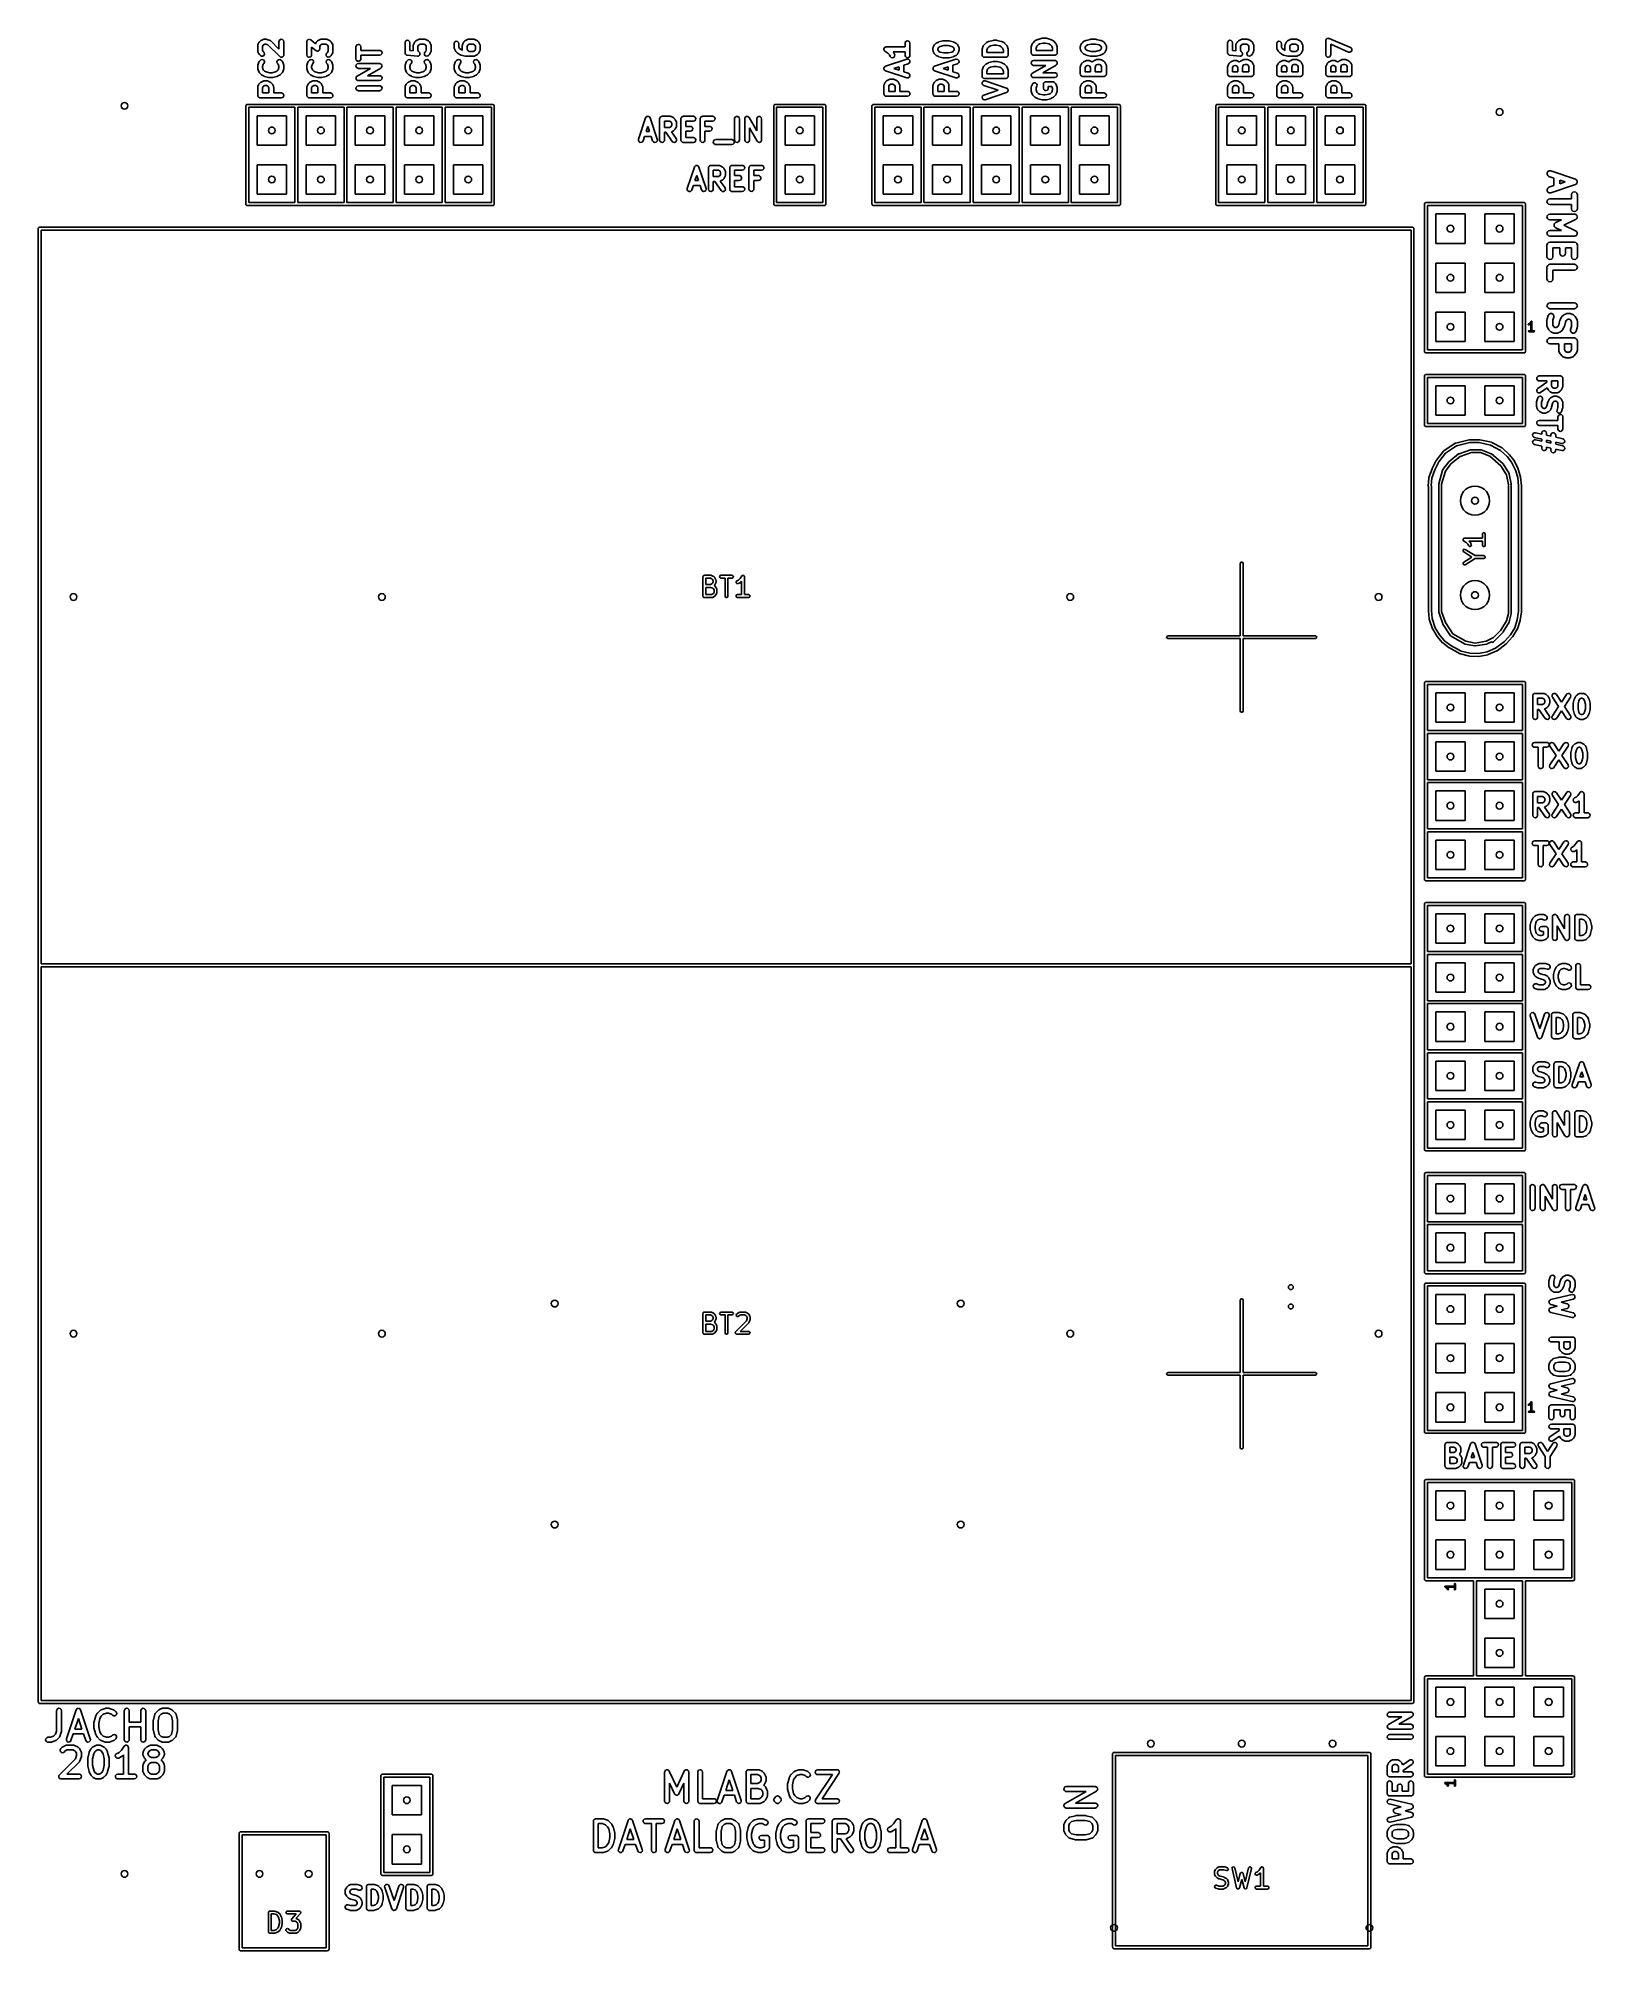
# Model space of a CAD drawing. Extents: x 0.02 to 3.19, y 0.04 to 3.94.
import ezdxf

# ---------------------------------------------------------------- set-up
doc = ezdxf.new("R2010")
doc.units = 0
doc.header["$MEASUREMENT"] = 0
doc.layers.add('BLACK', color=7, linetype='CONTINUOUS')

msp = doc.modelspace()

# ---------------------------------------------------------------- linework, layer by layer
at = {"layer": 'BLACK', "linetype": 'CONTINUOUS'}
for p, q in [((0.478139, 3.93302), (0.482264, 3.93508)), ((0.482264, 3.93508), (0.483593, 3.93552)), ((0.483593, 3.93552), (0.484037, 3.93548)), ((0.484037, 3.93548), (0.484465, 3.9356)), ((0.484465, 3.9356), (0.488589, 3.9356)), ((0.488589, 3.9356), (0.489976, 3.9354)), ((0.489976, 3.9354), (0.490053, 3.93535)), ((0.490053, 3.93535), (0.490145, 3.93535)), ((0.490145, 3.93535), (0.496332, 3.93329)), ((0.496332, 3.93329), (0.497584, 3.93266)), ((0.514801, 3.93207), (0.5163, 3.9344)), ((0.5163, 3.9344), (0.518822, 3.93555)), ((0.518822, 3.93555), (0.521567, 3.93516)), ((0.521567, 3.93516), (0.523663, 3.93334)), ((0.523663, 3.93334), (0.524444, 3.93068)), ((0.571883, 3.93267), (0.572089, 3.93336)), ((0.572089, 3.93336), (0.572617, 3.93381)), ((0.572617, 3.93381), (0.572993, 3.9344)), ((0.572993, 3.9344), (0.573647, 3.9347)), ((0.573647, 3.9347), (0.574193, 3.93517)), ((0.574193, 3.93517), (0.574882, 3.93526)), ((0.574882, 3.93526), (0.575515, 3.93555)), ((0.575515, 3.93555), (0.576227, 3.93545)), ((0.576227, 3.93545), (0.57694, 3.93555)), ((0.57694, 3.93555), (0.577571, 3.93526)), ((0.577571, 3.93526), (0.57826, 3.93516)), ((0.57826, 3.93516), (0.578804, 3.93469)), ((0.578804, 3.93469), (0.579456, 3.93438)), ((0.579456, 3.93438), (0.589009, 3.92603)), ((0.594637, 3.93302), (0.598762, 3.93508)), ((0.598762, 3.93508), (0.600091, 3.93552)), ((0.600091, 3.93552), (0.600535, 3.93548)), ((0.600535, 3.93548), (0.600963, 3.9356)), ((0.600963, 3.9356), (0.611274, 3.9356)), ((0.611274, 3.9356), (0.61266, 3.9354)), ((0.61266, 3.9354), (0.613036, 3.93516)), ((0.613036, 3.93516), (0.613475, 3.93508)), ((0.613475, 3.93508), (0.617599, 3.93302)), ((0.772993, 3.93234), (0.775515, 3.93349)), ((0.775515, 3.93349), (0.77826, 3.93309)), ((0.794637, 3.93302), (0.798762, 3.93508)), ((0.798762, 3.93508), (0.800091, 3.93552)), ((0.800091, 3.93552), (0.800535, 3.93548)), ((0.800535, 3.93548), (0.800963, 3.9356)), ((0.800963, 3.9356), (0.811274, 3.9356)), ((0.811274, 3.9356), (0.81266, 3.9354)), ((0.81266, 3.9354), (0.813036, 3.93516)), ((0.813036, 3.93516), (0.813475, 3.93508)), ((0.813475, 3.93508), (0.817599, 3.93302)), ((0.894637, 3.93302), (0.898762, 3.93508)), ((0.898762, 3.93508), (0.900091, 3.93552)), ((0.900091, 3.93552), (0.900535, 3.93548)), ((0.900535, 3.93548), (0.900963, 3.9356)), ((0.900963, 3.9356), (0.911274, 3.9356)), ((0.911274, 3.9356), (0.91266, 3.9354)), ((0.91266, 3.9354), (0.913036, 3.93516)), ((0.913036, 3.93516), (0.913475, 3.93508)), ((0.913475, 3.93508), (0.917599, 3.93302)), ((1.96033, 3.93133), (1.96858, 3.93339)), ((1.96858, 3.93339), (1.96965, 3.9335)), ((1.96965, 3.9335), (1.96978, 3.93354)), ((1.96978, 3.93354), (1.97596, 3.93354)), ((1.97596, 3.93354), (1.97702, 3.93339)), ((1.97702, 3.93339), (1.97716, 3.93339)), ((1.97716, 3.93339), (1.98541, 3.93133)), ((2.0552, 3.93302), (2.05933, 3.93508)), ((2.05933, 3.93508), (2.06018, 3.93537)), ((2.06018, 3.93537), (2.06033, 3.93545)), ((2.06033, 3.93545), (2.06858, 3.93752)), ((2.06858, 3.93752), (2.06965, 3.93763)), ((2.06965, 3.93763), (2.06978, 3.93766)), ((2.06978, 3.93766), (2.07596, 3.93766)), ((2.07596, 3.93766), (2.07702, 3.93751)), ((2.07702, 3.93751), (2.07716, 3.93752)), ((2.07716, 3.93752), (2.08541, 3.93545)), ((2.08541, 3.93545), (2.08624, 3.93511)), ((2.08624, 3.93511), (2.08641, 3.93508)), ((2.08641, 3.93508), (2.09054, 3.93302)), ((2.15726, 3.93302), (2.15812, 3.93331)), ((2.15812, 3.93331), (2.15827, 3.93339)), ((2.15827, 3.93339), (2.16652, 3.93545)), ((2.16652, 3.93545), (2.16759, 3.93556)), ((2.16759, 3.93556), (2.16771, 3.9356)), ((2.16771, 3.9356), (2.17802, 3.9356)), ((2.17802, 3.9356), (2.17908, 3.93545)), ((2.17908, 3.93545), (2.17922, 3.93545)), ((2.17922, 3.93545), (2.18747, 3.93339)), ((2.18747, 3.93339), (2.18831, 3.93305)), ((2.44799, 3.93234), (2.45052, 3.93349)), ((2.45052, 3.93349), (2.45326, 3.93309)), ((2.46964, 3.93302), (2.47376, 3.93508)), ((2.47376, 3.93508), (2.47509, 3.93552)), ((2.47509, 3.93552), (2.47553, 3.93548)), ((2.47553, 3.93548), (2.47596, 3.9356)), ((2.47596, 3.9356), (2.48627, 3.9356)), ((2.48627, 3.9356), (2.48766, 3.9354)), ((2.48766, 3.9354), (2.48804, 3.93516)), ((2.48804, 3.93516), (2.48847, 3.93508)), ((2.48847, 3.93508), (2.4926, 3.93302)), ((2.56964, 3.93302), (2.57376, 3.93508)), ((2.57376, 3.93508), (2.57509, 3.93552)), ((2.57509, 3.93552), (2.57553, 3.93548)), ((2.57553, 3.93548), (2.57596, 3.9356)), ((2.57596, 3.9356), (2.58627, 3.9356)), ((2.58627, 3.9356), (2.58766, 3.9354)), ((2.58766, 3.9354), (2.58804, 3.93516)), ((2.58804, 3.93516), (2.58847, 3.93508)), ((2.58847, 3.93508), (2.5926, 3.93302)), ((2.64629, 3.93274), (2.64646, 3.93393)), ((2.64646, 3.93402), (2.64648, 3.93405)), ((2.64646, 3.93393), (2.64646, 3.93402)), ((2.64648, 3.93405), (2.64649, 3.93413)), ((2.64649, 3.93413), (2.64721, 3.93525)), ((2.64721, 3.93525), (2.64791, 3.93639)), ((2.64791, 3.93639), (2.64796, 3.93641)), ((2.64796, 3.93641), (2.64799, 3.93646)), ((2.64799, 3.93646), (2.6492, 3.93702)), ((2.6492, 3.93702), (2.6504, 3.9376)), ((2.6504, 3.9376), (2.65046, 3.93759)), ((2.65046, 3.93759), (2.65052, 3.93761)), ((2.65052, 3.93761), (2.65183, 3.93742)), ((2.65183, 3.93742), (2.65315, 3.93727)), ((2.65315, 3.93727), (2.69646, 3.91871)), ((0.471294, 3.92243), (0.471494, 3.92382)), ((0.471294, 3.91212), (0.471294, 3.92243)), ((0.47142, 3.91169), (0.471294, 3.91212)), ((0.471372, 3.91125), (0.47142, 3.91169)), ((0.471814, 3.90992), (0.471372, 3.91125)), ((0.471494, 3.92382), (0.471735, 3.92419)), ((0.471735, 3.92419), (0.471814, 3.92463)), ((0.471814, 3.92463), (0.473876, 3.92876)), ((0.473876, 3.9058), (0.471814, 3.90992)), ((0.473876, 3.92876), (0.474675, 3.92991)), ((0.473939, 3.90573), (0.473876, 3.9058)), ((0.473959, 3.90564), (0.473939, 3.90573)), ((0.474798, 3.90452), (0.473959, 3.90564)), ((0.474675, 3.92991), (0.474754, 3.92996)), ((0.474754, 3.92996), (0.474798, 3.93004)), ((0.474798, 3.93004), (0.47686, 3.9321)), ((0.47686, 3.90245), (0.474798, 3.90452)), ((0.47686, 3.9321), (0.477982, 3.93294)), ((0.479294, 3.90112), (0.47686, 3.90245)), ((0.477982, 3.93294), (0.478072, 3.93296)), ((0.477982, 3.89376), (0.480691, 3.89434)), ((0.478072, 3.93296), (0.478139, 3.93302)), ((0.48206, 3.90132), (0.479294, 3.90112)), ((0.480691, 3.89434), (0.483289, 3.89338)), ((0.482323, 3.92364), (0.481137, 3.92127)), ((0.481137, 3.92127), (0.481137, 3.91328)), ((0.481137, 3.91328), (0.482323, 3.91091)), ((0.48428, 3.90298), (0.48206, 3.90132)), ((0.483255, 3.92457), (0.482323, 3.92364)), ((0.482323, 3.91091), (0.48382, 3.90941)), ((0.485626, 3.92576), (0.483255, 3.92457)), ((0.48382, 3.90941), (0.48466, 3.90829)), ((0.485249, 3.90558), (0.48428, 3.90298)), ((0.48466, 3.90829), (0.485249, 3.90558)), ((0.487791, 3.92576), (0.485626, 3.92576)), ((0.492118, 3.92432), (0.487791, 3.92576)), ((0.516043, 3.90039), (0.492118, 3.92432)), ((0.497584, 3.93266), (0.497864, 3.93231)), ((0.497864, 3.93231), (0.498256, 3.9321)), ((0.498256, 3.9321), (0.514602, 3.91575)), ((0.513679, 3.89405), (0.516444, 3.89424)), ((0.514602, 3.93068), (0.514801, 3.93207)), ((0.514602, 3.91575), (0.514602, 3.93068)), ((0.516814, 3.89997), (0.516043, 3.90039)), ((0.516444, 3.89424), (0.518878, 3.89292)), ((0.517478, 3.89939), (0.516814, 3.89997)), ((0.518008, 3.89932), (0.517478, 3.89939)), ((0.518477, 3.89906), (0.518008, 3.89932)), ((0.519353, 3.89913), (0.518477, 3.89906)), ((0.520223, 3.899), (0.519353, 3.89913)), ((0.520709, 3.89922), (0.520223, 3.899)), ((0.521243, 3.89926), (0.520709, 3.89922)), ((0.521946, 3.89979), (0.521243, 3.89926)), ((0.522746, 3.90015), (0.521946, 3.89979)), ((0.523035, 3.9006), (0.522746, 3.90015)), ((0.523462, 3.90092), (0.523035, 3.9006)), ((0.52377, 3.90175), (0.523462, 3.90092)), ((0.524245, 3.90248), (0.52377, 3.90175)), ((0.52437, 3.90335), (0.524245, 3.90248)), ((0.524432, 3.90352), (0.52437, 3.90335)), ((0.524444, 3.90387), (0.524409, 3.90363)), ((0.524409, 3.90363), (0.524432, 3.90352)), ((0.524444, 3.93068), (0.524444, 3.90387)), ((0.571294, 3.93068), (0.571297, 3.9307)), ((0.571294, 3.90387), (0.571294, 3.93068)), ((0.572076, 3.90121), (0.571294, 3.90387)), ((0.571295, 3.9307), (0.571301, 3.93073)), ((0.571297, 3.9307), (0.571295, 3.9307)), ((0.571301, 3.93073), (0.571494, 3.93207)), ((0.571494, 3.93207), (0.571883, 3.93267)), ((0.574171, 3.89939), (0.572076, 3.90121)), ((0.576916, 3.899), (0.574171, 3.89939)), ((0.579439, 3.90015), (0.576916, 3.899)), ((0.577982, 3.89376), (0.580691, 3.89434)), ((0.580938, 3.90248), (0.579439, 3.90015)), ((0.580691, 3.89434), (0.583289, 3.89338)), ((0.581137, 3.90387), (0.580938, 3.90248)), ((0.589473, 3.91254), (0.581137, 3.91984)), ((0.581137, 3.91984), (0.581137, 3.90387)), ((0.589009, 3.92603), (0.590374, 3.92876)), ((0.590126, 3.91224), (0.589473, 3.91254)), ((0.590669, 3.91177), (0.590126, 3.91224)), ((0.590374, 3.92876), (0.591173, 3.92991)), ((0.591358, 3.91167), (0.590669, 3.91177)), ((0.591173, 3.92991), (0.591252, 3.92996)), ((0.591252, 3.92996), (0.591296, 3.93004)), ((0.591296, 3.93004), (0.593358, 3.9321)), ((0.59199, 3.91138), (0.591358, 3.91167)), ((0.592702, 3.91148), (0.59199, 3.91138)), ((0.593414, 3.91137), (0.592702, 3.91148)), ((0.593358, 3.9321), (0.59448, 3.93294)), ((0.594047, 3.91166), (0.593414, 3.91137)), ((0.594736, 3.91176), (0.594047, 3.91166)), ((0.59448, 3.93294), (0.59457, 3.93296)), ((0.59457, 3.93296), (0.594637, 3.93302)), ((0.595282, 3.91223), (0.594736, 3.91176)), ((0.595936, 3.91253), (0.595282, 3.91223)), ((0.596313, 3.91311), (0.595936, 3.91253)), ((0.596841, 3.91356), (0.596313, 3.91311)), ((0.597047, 3.91425), (0.596841, 3.91356)), ((0.597436, 3.91486), (0.597047, 3.91425)), ((0.597628, 3.9162), (0.597436, 3.91486)), ((0.597635, 3.91622), (0.597628, 3.9162)), ((0.597635, 3.91624), (0.597633, 3.91623)), ((0.597633, 3.91623), (0.597635, 3.91622)), ((0.598821, 3.92364), (0.597635, 3.92127)), ((0.597635, 3.92127), (0.597635, 3.91624)), ((0.599753, 3.92457), (0.598821, 3.92364)), ((0.602124, 3.92576), (0.599753, 3.92457)), ((0.610112, 3.92576), (0.602124, 3.92576)), ((0.612483, 3.92457), (0.610112, 3.92576)), ((0.61059, 3.90492), (0.611919, 3.90735)), ((0.610787, 3.90215), (0.61059, 3.90492)), ((0.612449, 3.89993), (0.610787, 3.90215)), ((0.611919, 3.90735), (0.613416, 3.90885)), ((0.615047, 3.89896), (0.612449, 3.89993)), ((0.613416, 3.92364), (0.612483, 3.92457)), ((0.614602, 3.92127), (0.613416, 3.92364)), ((0.613416, 3.90885), (0.614602, 3.91122)), ((0.613679, 3.89405), (0.616444, 3.89424)), ((0.614602, 3.91122), (0.614602, 3.92127)), ((0.617757, 3.89955), (0.615047, 3.89896)), ((0.616444, 3.89424), (0.618878, 3.89292)), ((0.617599, 3.93302), (0.61875, 3.93222)), ((0.618878, 3.90039), (0.617757, 3.89955)), ((0.61875, 3.93222), (0.618797, 3.93214)), ((0.618797, 3.93214), (0.618878, 3.9321)), ((0.618878, 3.9321), (0.62094, 3.93004)), ((0.62094, 3.90245), (0.618878, 3.90039)), ((0.62094, 3.93004), (0.62178, 3.92891)), ((0.620985, 3.90253), (0.62094, 3.90245)), ((0.621064, 3.90258), (0.620985, 3.90253)), ((0.621862, 3.90373), (0.621064, 3.90258)), ((0.62178, 3.92891), (0.6218, 3.92882)), ((0.6218, 3.92882), (0.621862, 3.92876)), ((0.621862, 3.92876), (0.623925, 3.92463)), ((0.623925, 3.90786), (0.621862, 3.90373)), ((0.623925, 3.92463), (0.624366, 3.9233)), ((0.624004, 3.9083), (0.623925, 3.90786)), ((0.624245, 3.90867), (0.624004, 3.9083)), ((0.624444, 3.91006), (0.624245, 3.90867)), ((0.624366, 3.9233), (0.624318, 3.92286)), ((0.624318, 3.92286), (0.624444, 3.92243)), ((0.624444, 3.92243), (0.624444, 3.91006)), ((0.671294, 3.92037), (0.671494, 3.92176)), ((0.671294, 3.89562), (0.671294, 3.92037)), ((0.672076, 3.89296), (0.671294, 3.89562)), ((0.671494, 3.92176), (0.672993, 3.92409)), ((0.672993, 3.92409), (0.675515, 3.92524)), ((0.675515, 3.92524), (0.67826, 3.92485)), ((0.67826, 3.92485), (0.680356, 3.92303)), ((0.680938, 3.89424), (0.679439, 3.8919)), ((0.680356, 3.92303), (0.681137, 3.92037)), ((0.681137, 3.89562), (0.680938, 3.89424)), ((0.681137, 3.92037), (0.681137, 3.91292)), ((0.681137, 3.91292), (0.719523, 3.91292)), ((0.719523, 3.90307), (0.681137, 3.90307)), ((0.681137, 3.90307), (0.681137, 3.89562)), ((0.719523, 3.91292), (0.720909, 3.91272)), ((0.722183, 3.90386), (0.719523, 3.90307)), ((0.720909, 3.91272), (0.723242, 3.91122)), ((0.723999, 3.90595), (0.722183, 3.90386)), ((0.723242, 3.91122), (0.724394, 3.9087)), ((0.724394, 3.9087), (0.723999, 3.90595)), ((0.771294, 3.92862), (0.771494, 3.93)), ((0.771294, 3.908), (0.771294, 3.92862)), ((0.771325, 3.90789), (0.771294, 3.908)), ((0.771299, 3.90778), (0.771325, 3.90789)), ((0.771714, 3.90657), (0.771299, 3.90778)), ((0.771494, 3.93), (0.772993, 3.93234)), ((0.772076, 3.90534), (0.771714, 3.90657)), ((0.772159, 3.90526), (0.772076, 3.90534)), ((0.772194, 3.90516), (0.772159, 3.90526)), ((0.773201, 3.90436), (0.772194, 3.90516)), ((0.774171, 3.90352), (0.773201, 3.90436)), ((0.77428, 3.9035), (0.774171, 3.90352)), ((0.774366, 3.90344), (0.77428, 3.9035)), ((0.775726, 3.9031), (0.774366, 3.90344)), ((0.796349, 3.90104), (0.775726, 3.9031)), ((0.777982, 3.89376), (0.780691, 3.89434)), ((0.77826, 3.93309), (0.780356, 3.93128)), ((0.780356, 3.93128), (0.781137, 3.92862)), ((0.780691, 3.89434), (0.783289, 3.89338)), ((0.781137, 3.92862), (0.781137, 3.91245)), ((0.781137, 3.91245), (0.787894, 3.91177)), ((0.787792, 3.92243), (0.787992, 3.92382)), ((0.787792, 3.91212), (0.787792, 3.92243)), ((0.787894, 3.91177), (0.787792, 3.91212)), ((0.787992, 3.92382), (0.788233, 3.92419)), ((0.788233, 3.92419), (0.788312, 3.92463)), ((0.788312, 3.92463), (0.790374, 3.92876)), ((0.790374, 3.92876), (0.791173, 3.92991)), ((0.791173, 3.92991), (0.791252, 3.92996)), ((0.791252, 3.92996), (0.791296, 3.93004)), ((0.791296, 3.93004), (0.793358, 3.9321)), ((0.793358, 3.9321), (0.79448, 3.93294)), ((0.79448, 3.93294), (0.79457, 3.93296)), ((0.79457, 3.93296), (0.794637, 3.93302)), ((0.797445, 3.90124), (0.796349, 3.90104)), ((0.798558, 3.90132), (0.797445, 3.90124)), ((0.798821, 3.92364), (0.797635, 3.92127)), ((0.797635, 3.92127), (0.797635, 3.91328)), ((0.797635, 3.91328), (0.798821, 3.91091)), ((0.798789, 3.9015), (0.798558, 3.90132)), ((0.799074, 3.90155), (0.798789, 3.9015)), ((0.799753, 3.92457), (0.798821, 3.92364)), ((0.798821, 3.91091), (0.800318, 3.90941)), ((0.799885, 3.90232), (0.799074, 3.90155)), ((0.802124, 3.92576), (0.799753, 3.92457)), ((0.800778, 3.90298), (0.799885, 3.90232)), ((0.800318, 3.90941), (0.800711, 3.90889)), ((0.800711, 3.90889), (0.80086, 3.90877)), ((0.800879, 3.90326), (0.800778, 3.90298)), ((0.80086, 3.90877), (0.80091, 3.90862)), ((0.801089, 3.90345), (0.800879, 3.90326)), ((0.80091, 3.90862), (0.801158, 3.90829)), ((0.801357, 3.90454), (0.801089, 3.90345)), ((0.801158, 3.90829), (0.801395, 3.9072)), ((0.801747, 3.90558), (0.801357, 3.90454)), ((0.801395, 3.9072), (0.801755, 3.90615)), ((0.801755, 3.90615), (0.801685, 3.90587)), ((0.801685, 3.90587), (0.801747, 3.90558)), ((0.810112, 3.92576), (0.802124, 3.92576)), ((0.812483, 3.92457), (0.810112, 3.92576)), ((0.81059, 3.90698), (0.811919, 3.90941)), ((0.810787, 3.90421), (0.81059, 3.90698)), ((0.812449, 3.90199), (0.810787, 3.90421)), ((0.811919, 3.90941), (0.813416, 3.91091)), ((0.815047, 3.90102), (0.812449, 3.90199)), ((0.813416, 3.92364), (0.812483, 3.92457)), ((0.814602, 3.92127), (0.813416, 3.92364)), ((0.813416, 3.91091), (0.814602, 3.91328)), ((0.813679, 3.89405), (0.816444, 3.89424)), ((0.814602, 3.91328), (0.814602, 3.92127)), ((0.817757, 3.90161), (0.815047, 3.90102)), ((0.816444, 3.89424), (0.818878, 3.89292)), ((0.817599, 3.93302), (0.81875, 3.93222)), ((0.818878, 3.90245), (0.817757, 3.90161)), ((0.81875, 3.93222), (0.818797, 3.93214)), ((0.818797, 3.93214), (0.818878, 3.9321)), ((0.818878, 3.9321), (0.82094, 3.93004)), ((0.82094, 3.90452), (0.818878, 3.90245)), ((0.82094, 3.93004), (0.82178, 3.92891)), ((0.820985, 3.9046), (0.82094, 3.90452)), ((0.821064, 3.90464), (0.820985, 3.9046)), ((0.821862, 3.9058), (0.821064, 3.90464)), ((0.82178, 3.92891), (0.8218, 3.92882)), ((0.8218, 3.92882), (0.821862, 3.92876)), ((0.821862, 3.92876), (0.823925, 3.92463)), ((0.823925, 3.90992), (0.821862, 3.9058)), ((0.823925, 3.92463), (0.824366, 3.9233)), ((0.824004, 3.91036), (0.823925, 3.90992)), ((0.824245, 3.91073), (0.824004, 3.91036)), ((0.824444, 3.91212), (0.824245, 3.91073)), ((0.824366, 3.9233), (0.824318, 3.92286)), ((0.824318, 3.92286), (0.824444, 3.92243)), ((0.824444, 3.92243), (0.824444, 3.91212)), ((0.871294, 3.92656), (0.871494, 3.92794)), ((0.871294, 3.91831), (0.871294, 3.92656)), ((0.87142, 3.91788), (0.871294, 3.91831)), ((0.871372, 3.91744), (0.87142, 3.91788)), ((0.871814, 3.91611), (0.871372, 3.91744)), ((0.871494, 3.92794), (0.872993, 3.93028)), ((0.873876, 3.91198), (0.871814, 3.91611)), ((0.872993, 3.93028), (0.875515, 3.93143)), ((0.873939, 3.91191), (0.873876, 3.91198)), ((0.873959, 3.91182), (0.873939, 3.91191)), ((0.874798, 3.9107), (0.873959, 3.91182)), ((0.87686, 3.90864), (0.874798, 3.9107)), ((0.875515, 3.93143), (0.87826, 3.93103)), ((0.877024, 3.90855), (0.87686, 3.90864)), ((0.87761, 3.90803), (0.877024, 3.90855)), ((0.883797, 3.9039), (0.87761, 3.90803)), ((0.877982, 3.89376), (0.880691, 3.89434)), ((0.87826, 3.93103), (0.880356, 3.92922)), ((0.880356, 3.92922), (0.881137, 3.92656)), ((0.880691, 3.89434), (0.883289, 3.89338)), ((0.881137, 3.92656), (0.881137, 3.91947)), ((0.881137, 3.91947), (0.882323, 3.9171)), ((0.882323, 3.9171), (0.883475, 3.91594)), ((0.883475, 3.91594), (0.887997, 3.91293)), ((0.883936, 3.90386), (0.883797, 3.9039)), ((0.884037, 3.90375), (0.883936, 3.90386)), ((0.885333, 3.90322), (0.884037, 3.90375)), ((0.893582, 3.90116), (0.885333, 3.90322)), ((0.887792, 3.92243), (0.887992, 3.92382)), ((0.887792, 3.91418), (0.887792, 3.92243)), ((0.887918, 3.91375), (0.887792, 3.91418)), ((0.88787, 3.91331), (0.887918, 3.91375)), ((0.887997, 3.91293), (0.88787, 3.91331)), ((0.887992, 3.92382), (0.888233, 3.92419)), ((0.888233, 3.92419), (0.888312, 3.92463)), ((0.888312, 3.92463), (0.890374, 3.92876)), ((0.890374, 3.92876), (0.891173, 3.92991)), ((0.891173, 3.92991), (0.891252, 3.92996)), ((0.891252, 3.92996), (0.891296, 3.93004)), ((0.891296, 3.93004), (0.893358, 3.9321)), ((0.893358, 3.9321), (0.89448, 3.93294)), ((0.893716, 3.90116), (0.893582, 3.90116)), ((0.894776, 3.90101), (0.893716, 3.90116)), ((0.89448, 3.93294), (0.89457, 3.93296)), ((0.89457, 3.93296), (0.894637, 3.93302)), ((0.911274, 3.90101), (0.894776, 3.90101)), ((0.898821, 3.92364), (0.897635, 3.92127)), ((0.897635, 3.92127), (0.897635, 3.91534)), ((0.897635, 3.91534), (0.898821, 3.91297)), ((0.899753, 3.92457), (0.898821, 3.92364)), ((0.898821, 3.91297), (0.899753, 3.91204)), ((0.902124, 3.92576), (0.899753, 3.92457)), ((0.899753, 3.91204), (0.902124, 3.91085)), ((0.910112, 3.92576), (0.902124, 3.92576)), ((0.902124, 3.91085), (0.910112, 3.91085)), ((0.912483, 3.92457), (0.910112, 3.92576)), ((0.910112, 3.91085), (0.912483, 3.91204)), ((0.911702, 3.90114), (0.911274, 3.90101)), ((0.912145, 3.90109), (0.911702, 3.90114)), ((0.913475, 3.90153), (0.912145, 3.90109)), ((0.913416, 3.92364), (0.912483, 3.92457)), ((0.912483, 3.91204), (0.913416, 3.91297)), ((0.914602, 3.92127), (0.913416, 3.92364)), ((0.913416, 3.91297), (0.914602, 3.91534)), ((0.917599, 3.90359), (0.913475, 3.90153)), ((0.913679, 3.89405), (0.916444, 3.89424)), ((0.914602, 3.91534), (0.914602, 3.92127)), ((0.916444, 3.89424), (0.918878, 3.89292)), ((0.917599, 3.93302), (0.91875, 3.93222)), ((0.917667, 3.90366), (0.917599, 3.90359)), ((0.917757, 3.90368), (0.917667, 3.90366)), ((0.918878, 3.90452), (0.917757, 3.90368)), ((0.91875, 3.93222), (0.918797, 3.93214)), ((0.918797, 3.93214), (0.918878, 3.9321)), ((0.918878, 3.9321), (0.92094, 3.93004)), ((0.92094, 3.90658), (0.918878, 3.90452)), ((0.92094, 3.93004), (0.92178, 3.92891)), ((0.920985, 3.90666), (0.92094, 3.90658)), ((0.921064, 3.90671), (0.920985, 3.90666)), ((0.921862, 3.90786), (0.921064, 3.90671)), ((0.92178, 3.92891), (0.9218, 3.92882)), ((0.9218, 3.92882), (0.921862, 3.92876)), ((0.921862, 3.92876), (0.923925, 3.92463)), ((0.923925, 3.91198), (0.921862, 3.90786)), ((0.923925, 3.92463), (0.924366, 3.9233)), ((0.924004, 3.91242), (0.923925, 3.91198)), ((0.924245, 3.9128), (0.924004, 3.91242)), ((0.924444, 3.91418), (0.924245, 3.9128)), ((0.924366, 3.9233), (0.924318, 3.92286)), ((0.924318, 3.92286), (0.924444, 3.92243)), ((0.924444, 3.92243), (0.924444, 3.91418)), ((1.74633, 3.9146), (1.74655, 3.91593)), ((1.74635, 3.91456), (1.74633, 3.9146)), ((1.74634, 3.91451), (1.74635, 3.91456)), ((1.7469, 3.91329), (1.74634, 3.91451)), ((1.74655, 3.91593), (1.74674, 3.91726)), ((1.74674, 3.91726), (1.74677, 3.91729)), ((1.74677, 3.91733), (1.74767, 3.91834)), ((1.74677, 3.91729), (1.74677, 3.91733)), ((1.74744, 3.91205), (1.7469, 3.91329)), ((1.74748, 3.91202), (1.74744, 3.91205)), ((1.7475, 3.91199), (1.74748, 3.91202)), ((1.74756, 3.91195), (1.7475, 3.91199)), ((1.74849, 3.91112), (1.74756, 3.91195)), ((1.74767, 3.91834), (1.74856, 3.91935)), ((1.75427, 3.90726), (1.74849, 3.91112)), ((1.74856, 3.91935), (1.7486, 3.91937)), ((1.7486, 3.91937), (1.74863, 3.9194)), ((1.74863, 3.9194), (1.74992, 3.91976)), ((1.74966, 3.8807), (1.79297, 3.89514)), ((1.74992, 3.91976), (1.75122, 3.92013)), ((1.75122, 3.92013), (1.7896, 3.92013)), ((1.75748, 3.90405), (1.75427, 3.90726)), ((1.75919, 3.90064), (1.75748, 3.90405)), ((1.76108, 3.89861), (1.75919, 3.90064)), ((1.76376, 3.89792), (1.76108, 3.89861)), ((1.76639, 3.8988), (1.76376, 3.89792)), ((1.7896, 3.91029), (1.76512, 3.91029)), ((1.76512, 3.91029), (1.76585, 3.90932)), ((1.76585, 3.90932), (1.76587, 3.90923)), ((1.76587, 3.90923), (1.76593, 3.90917)), ((1.76593, 3.90917), (1.76799, 3.90504)), ((1.76814, 3.90095), (1.76639, 3.8988)), ((1.76799, 3.90504), (1.76843, 3.90371)), ((1.76843, 3.90371), (1.76814, 3.90095)), ((1.7896, 3.92759), (1.7898, 3.92897)), ((1.7896, 3.92013), (1.7896, 3.92759)), ((1.7896, 3.90284), (1.7896, 3.91029)), ((1.79038, 3.90018), (1.7896, 3.90284)), ((1.7898, 3.92897), (1.7913, 3.93131)), ((1.79248, 3.89836), (1.79038, 3.90018)), ((1.7913, 3.93131), (1.79382, 3.93246)), ((1.79522, 3.89797), (1.79248, 3.89836)), ((1.79297, 3.89514), (1.79434, 3.89538)), ((1.79382, 3.93246), (1.79657, 3.93206)), ((1.79434, 3.89538), (1.79703, 3.8947)), ((1.79775, 3.89912), (1.79522, 3.89797)), ((1.79657, 3.93206), (1.79866, 3.93025)), ((1.79703, 3.8947), (1.79892, 3.89267)), ((1.79924, 3.90145), (1.79775, 3.89912)), ((1.79866, 3.93025), (1.79944, 3.92759)), ((1.79944, 3.90284), (1.79924, 3.90145)), ((1.79944, 3.92759), (1.79944, 3.90284)), ((1.84629, 3.91728), (1.84649, 3.91866)), ((1.84629, 3.91315), (1.84629, 3.91728)), ((1.84642, 3.91272), (1.84629, 3.91315)), ((1.84637, 3.91228), (1.84642, 3.91272)), ((1.84681, 3.91095), (1.84637, 3.91228)), ((1.84649, 3.91866), (1.84674, 3.91904)), ((1.84674, 3.91904), (1.84681, 3.91948)), ((1.84681, 3.91948), (1.84888, 3.9236)), ((1.84888, 3.90683), (1.84681, 3.91095)), ((1.84888, 3.9236), (1.84967, 3.92475)), ((1.84894, 3.90676), (1.84888, 3.90683)), ((1.84896, 3.90667), (1.84894, 3.90676)), ((1.8498, 3.90555), (1.84896, 3.90667)), ((1.84966, 3.8807), (1.89297, 3.89514)), ((1.84967, 3.92475), (1.84975, 3.9248)), ((1.84975, 3.9248), (1.8498, 3.92488)), ((1.8498, 3.92488), (1.85186, 3.92694)), ((1.85186, 3.90348), (1.8498, 3.90555)), ((1.85186, 3.92694), (1.85298, 3.92778)), ((1.85194, 3.90344), (1.85186, 3.90348)), ((1.85199, 3.90336), (1.85194, 3.90344)), ((1.85314, 3.90256), (1.85199, 3.90336)), ((1.85298, 3.92778), (1.85307, 3.9278)), ((1.85307, 3.9278), (1.85314, 3.92786)), ((1.85314, 3.92786), (1.85726, 3.92993)), ((1.85726, 3.9005), (1.85314, 3.90256)), ((1.85732, 3.91849), (1.85614, 3.91611)), ((1.85614, 3.91611), (1.85614, 3.91431)), ((1.85614, 3.91431), (1.85732, 3.91194)), ((1.85726, 3.92993), (1.85812, 3.93021)), ((1.85743, 3.90047), (1.85726, 3.9005)), ((1.85826, 3.91942), (1.85732, 3.91849)), ((1.85732, 3.91194), (1.85826, 3.91101)), ((1.85827, 3.90013), (1.85743, 3.90047)), ((1.85812, 3.93021), (1.85827, 3.9303)), ((1.86118, 3.92088), (1.85826, 3.91942)), ((1.85826, 3.91101), (1.86118, 3.90955)), ((1.85827, 3.9303), (1.86652, 3.93236)), ((1.86652, 3.89807), (1.85827, 3.90013)), ((1.86832, 3.92267), (1.86118, 3.92088)), ((1.86118, 3.90955), (1.86832, 3.90776)), ((1.86652, 3.93236), (1.86759, 3.93247)), ((1.86665, 3.89807), (1.86652, 3.89807)), ((1.86771, 3.89792), (1.86665, 3.89807)), ((1.86759, 3.93247), (1.86771, 3.93251)), ((1.86771, 3.93251), (1.87802, 3.93251)), ((1.87802, 3.89792), (1.86771, 3.89792)), ((1.87742, 3.92267), (1.86832, 3.92267)), ((1.86832, 3.90776), (1.87742, 3.90776)), ((1.88456, 3.92088), (1.87742, 3.92267)), ((1.87742, 3.90776), (1.88456, 3.90955)), ((1.87802, 3.93251), (1.87908, 3.93236)), ((1.87815, 3.89796), (1.87802, 3.89792)), ((1.87922, 3.89807), (1.87815, 3.89796)), ((1.87908, 3.93236), (1.87922, 3.93236)), ((1.87922, 3.93236), (1.88747, 3.9303)), ((1.88747, 3.90013), (1.87922, 3.89807)), ((1.88748, 3.91942), (1.88456, 3.92088)), ((1.88456, 3.90955), (1.88748, 3.91101)), ((1.88747, 3.9303), (1.8883, 3.92996)), ((1.88762, 3.90022), (1.88747, 3.90013)), ((1.88842, 3.91849), (1.88748, 3.91942)), ((1.88748, 3.91101), (1.88842, 3.91194)), ((1.88847, 3.9005), (1.88762, 3.90022)), ((1.8883, 3.92996), (1.88847, 3.92993)), ((1.8896, 3.91611), (1.88842, 3.91849)), ((1.88842, 3.91194), (1.8896, 3.91431)), ((1.88847, 3.92993), (1.8926, 3.92786)), ((1.8926, 3.90256), (1.88847, 3.9005)), ((1.8896, 3.91431), (1.8896, 3.91611)), ((1.8926, 3.92786), (1.89375, 3.92707)), ((1.89267, 3.90263), (1.8926, 3.90256)), ((1.89276, 3.90265), (1.89267, 3.90263)), ((1.89388, 3.90348), (1.89276, 3.90265)), ((1.89297, 3.89514), (1.89434, 3.89538)), ((1.89375, 3.92707), (1.8938, 3.92699)), ((1.8938, 3.92699), (1.89388, 3.92694)), ((1.89388, 3.92694), (1.89594, 3.92488)), ((1.89594, 3.90555), (1.89388, 3.90348)), ((1.89434, 3.89538), (1.89703, 3.8947)), ((1.89594, 3.92488), (1.89678, 3.92376)), ((1.89598, 3.90563), (1.89594, 3.90555)), ((1.89606, 3.90568), (1.89598, 3.90563)), ((1.89686, 3.90683), (1.89606, 3.90568)), ((1.89678, 3.92376), (1.8968, 3.92367)), ((1.8968, 3.92367), (1.89686, 3.9236)), ((1.89686, 3.9236), (1.89892, 3.91948)), ((1.89892, 3.91095), (1.89686, 3.90683)), ((1.89703, 3.8947), (1.89892, 3.89267)), ((1.89892, 3.91948), (1.89937, 3.91815)), ((1.899, 3.91139), (1.89892, 3.91095)), ((1.89924, 3.91176), (1.899, 3.91139)), ((1.89944, 3.91315), (1.89924, 3.91176)), ((1.89937, 3.91815), (1.89932, 3.9177)), ((1.89932, 3.9177), (1.89944, 3.91728)), ((1.89944, 3.91728), (1.89944, 3.91315)), ((1.94629, 3.91418), (1.94649, 3.91557)), ((1.94629, 3.90387), (1.94629, 3.91418)), ((1.9464, 3.90353), (1.94629, 3.90387)), ((1.94634, 3.90317), (1.9464, 3.90353)), ((1.94678, 3.90222), (1.94634, 3.90317)), ((1.94649, 3.91557), (1.94654, 3.91565)), ((1.94654, 3.91565), (1.94655, 3.91574)), ((1.94655, 3.91574), (1.94861, 3.92193)), ((1.94708, 3.90121), (1.94678, 3.90222)), ((1.94735, 3.90098), (1.94708, 3.90121)), ((1.9475, 3.90065), (1.94735, 3.90098)), ((1.94838, 3.90008), (1.9475, 3.90065)), ((1.94917, 3.89939), (1.94838, 3.90008)), ((1.94861, 3.92193), (1.94924, 3.92318)), ((1.94953, 3.89934), (1.94917, 3.89939)), ((1.94924, 3.92318), (1.94958, 3.92346)), ((1.94983, 3.89915), (1.94953, 3.89934)), ((1.94958, 3.92346), (1.9498, 3.92385)), ((1.9498, 3.92385), (1.95392, 3.92797)), ((1.95122, 3.89895), (1.94983, 3.89915)), ((1.99452, 3.89895), (1.95122, 3.89895)), ((1.95392, 3.92797), (1.95504, 3.92881)), ((1.95504, 3.92881), (1.95513, 3.92883)), ((1.95513, 3.92883), (1.9552, 3.9289)), ((1.9552, 3.9289), (1.95933, 3.93096)), ((1.95758, 3.91771), (1.95614, 3.91338)), ((1.95614, 3.91338), (1.95614, 3.90879)), ((1.95614, 3.90879), (1.9896, 3.90879)), ((1.96032, 3.92045), (1.95758, 3.91771)), ((1.95933, 3.93096), (1.96018, 3.93124)), ((1.96018, 3.93124), (1.96033, 3.93133)), ((1.96324, 3.92191), (1.96032, 3.92045)), ((1.97038, 3.9237), (1.96324, 3.92191)), ((1.97536, 3.9237), (1.97038, 3.9237)), ((1.98249, 3.92191), (1.97536, 3.9237)), ((1.98542, 3.92045), (1.98249, 3.92191)), ((1.98541, 3.93133), (1.98624, 3.93099)), ((1.98816, 3.91771), (1.98542, 3.92045)), ((1.98624, 3.93099), (1.98641, 3.93096)), ((1.98641, 3.93096), (1.99054, 3.9289)), ((1.9896, 3.91338), (1.98816, 3.91771)), ((1.9896, 3.90879), (1.9896, 3.91338)), ((1.99054, 3.9289), (1.99169, 3.9281)), ((1.99169, 3.9281), (1.99174, 3.92802)), ((1.99174, 3.92802), (1.99182, 3.92797)), ((1.99182, 3.92797), (1.99594, 3.92385)), ((1.99487, 3.89905), (1.99452, 3.89895)), ((1.99522, 3.899), (1.99487, 3.89905)), ((1.99618, 3.89944), (1.99522, 3.899)), ((1.99594, 3.92385), (1.99678, 3.92273)), ((1.99718, 3.89973), (1.99618, 3.89944)), ((1.99678, 3.92273), (1.99687, 3.92229)), ((1.99687, 3.92229), (1.99713, 3.92193)), ((1.99713, 3.92193), (1.99919, 3.91574)), ((1.99742, 3.9), (1.99718, 3.89973)), ((1.99775, 3.90015), (1.99742, 3.9)), ((1.99831, 3.90103), (1.99775, 3.90015)), ((1.999, 3.90183), (1.99831, 3.90103)), ((1.99905, 3.90218), (1.999, 3.90183)), ((1.99924, 3.90248), (1.99905, 3.90218)), ((1.99919, 3.91574), (1.99944, 3.91436)), ((1.99944, 3.90387), (1.99924, 3.90248)), ((1.99944, 3.91436), (1.99942, 3.91427)), ((1.99942, 3.91427), (1.99944, 3.91418)), ((1.99944, 3.91418), (1.99944, 3.90387)), ((2.04629, 3.91831), (2.04649, 3.91969)), ((2.04629, 3.908), (2.04629, 3.91831)), ((2.0464, 3.90765), (2.04629, 3.908)), ((2.04634, 3.9073), (2.0464, 3.90765)), ((2.04678, 3.90634), (2.04634, 3.9073)), ((2.04649, 3.91969), (2.04654, 3.91977)), ((2.04654, 3.91977), (2.04655, 3.91986)), ((2.04655, 3.91986), (2.04861, 3.92605)), ((2.04708, 3.90534), (2.04678, 3.90634)), ((2.04735, 3.9051), (2.04708, 3.90534)), ((2.0475, 3.90477), (2.04735, 3.9051)), ((2.04838, 3.90421), (2.0475, 3.90477)), ((2.04917, 3.90352), (2.04838, 3.90421)), ((2.04861, 3.92605), (2.04924, 3.9273)), ((2.04953, 3.90347), (2.04917, 3.90352)), ((2.04924, 3.9273), (2.04958, 3.92758)), ((2.04983, 3.90327), (2.04953, 3.90347)), ((2.04958, 3.92758), (2.0498, 3.92797)), ((2.0498, 3.92797), (2.05392, 3.9321)), ((2.05122, 3.90307), (2.04983, 3.90327)), ((2.09452, 3.90307), (2.05122, 3.90307)), ((2.05392, 3.9321), (2.05504, 3.93294)), ((2.05504, 3.93294), (2.05513, 3.93296)), ((2.05513, 3.93296), (2.0552, 3.93302)), ((2.05758, 3.92184), (2.05614, 3.91751)), ((2.05614, 3.91751), (2.05614, 3.91292)), ((2.05614, 3.91292), (2.0896, 3.91292)), ((2.06032, 3.92457), (2.05758, 3.92184)), ((2.06324, 3.92604), (2.06032, 3.92457)), ((2.07038, 3.92782), (2.06324, 3.92604)), ((2.07536, 3.92782), (2.07038, 3.92782)), ((2.08249, 3.92604), (2.07536, 3.92782)), ((2.08542, 3.92457), (2.08249, 3.92604)), ((2.08816, 3.92184), (2.08542, 3.92457)), ((2.0896, 3.91751), (2.08816, 3.92184)), ((2.0896, 3.91292), (2.0896, 3.91751)), ((2.09054, 3.93302), (2.09169, 3.93222)), ((2.09169, 3.93222), (2.09174, 3.93214)), ((2.09174, 3.93214), (2.09182, 3.9321)), ((2.09182, 3.9321), (2.09594, 3.92797)), ((2.09487, 3.90318), (2.09452, 3.90307)), ((2.09522, 3.90312), (2.09487, 3.90318)), ((2.09618, 3.90356), (2.09522, 3.90312)), ((2.09594, 3.92797), (2.09678, 3.92685)), ((2.09718, 3.90386), (2.09618, 3.90356)), ((2.09678, 3.92685), (2.09687, 3.92642)), ((2.09687, 3.92642), (2.09713, 3.92605)), ((2.09713, 3.92605), (2.09919, 3.91986)), ((2.09742, 3.90413), (2.09718, 3.90386)), ((2.09775, 3.90428), (2.09742, 3.90413)), ((2.09831, 3.90516), (2.09775, 3.90428)), ((2.099, 3.90595), (2.09831, 3.90516)), ((2.09905, 3.90631), (2.099, 3.90595)), ((2.09924, 3.90661), (2.09905, 3.90631)), ((2.09919, 3.91986), (2.09944, 3.91848)), ((2.09944, 3.908), (2.09924, 3.90661)), ((2.09944, 3.91848), (2.09942, 3.9184)), ((2.09942, 3.9184), (2.09944, 3.91831)), ((2.09944, 3.91831), (2.09944, 3.908)), ((2.14629, 3.92037), (2.14649, 3.92176)), ((2.14629, 3.91624), (2.14629, 3.92037)), ((2.14642, 3.91582), (2.14629, 3.91624)), ((2.14637, 3.91537), (2.14642, 3.91582)), ((2.14681, 3.91404), (2.14637, 3.91537)), ((2.14649, 3.92176), (2.14674, 3.92213)), ((2.14674, 3.92213), (2.14681, 3.92257)), ((2.14681, 3.92257), (2.14888, 3.92669)), ((2.14888, 3.90992), (2.14681, 3.91404)), ((2.14888, 3.92669), (2.14967, 3.92785)), ((2.14894, 3.90985), (2.14888, 3.90992)), ((2.14896, 3.90976), (2.14894, 3.90985)), ((2.1498, 3.90864), (2.14896, 3.90976)), ((2.14967, 3.92785), (2.14975, 3.92789)), ((2.14975, 3.92789), (2.1498, 3.92797)), ((2.1498, 3.92797), (2.15186, 3.93004)), ((2.15186, 3.90658), (2.1498, 3.90864)), ((2.15186, 3.93004), (2.15298, 3.93088)), ((2.15194, 3.90653), (2.15186, 3.90658)), ((2.15199, 3.90645), (2.15194, 3.90653)), ((2.15314, 3.90566), (2.15199, 3.90645)), ((2.15298, 3.93088), (2.15307, 3.9309)), ((2.15307, 3.9309), (2.15314, 3.93096)), ((2.15314, 3.93096), (2.15726, 3.93302)), ((2.15726, 3.90359), (2.15314, 3.90566)), ((2.15732, 3.92158), (2.15614, 3.91921)), ((2.15614, 3.91921), (2.15614, 3.91741)), ((2.15614, 3.91741), (2.15732, 3.91504)), ((2.15743, 3.90356), (2.15726, 3.90359)), ((2.15826, 3.92251), (2.15732, 3.92158)), ((2.15732, 3.91504), (2.15826, 3.9141)), ((2.15827, 3.90322), (2.15743, 3.90356)), ((2.16118, 3.92398), (2.15826, 3.92251)), ((2.15826, 3.9141), (2.16118, 3.91264)), ((2.16652, 3.90116), (2.15827, 3.90322)), ((2.16832, 3.92576), (2.16118, 3.92398)), ((2.16118, 3.91264), (2.16832, 3.91085)), ((2.16665, 3.90116), (2.16652, 3.90116)), ((2.16771, 3.90101), (2.16665, 3.90116)), ((2.17802, 3.90101), (2.16771, 3.90101)), ((2.17742, 3.92576), (2.16832, 3.92576)), ((2.16832, 3.91085), (2.17742, 3.91085)), ((2.18456, 3.92398), (2.17742, 3.92576)), ((2.17742, 3.91085), (2.18456, 3.91264)), ((2.17789, 3.89384), (2.17922, 3.89428)), ((2.17815, 3.90105), (2.17802, 3.90101)), ((2.17922, 3.90116), (2.17815, 3.90105)), ((2.18747, 3.90322), (2.17922, 3.90116)), ((2.17922, 3.89428), (2.17966, 3.89423)), ((2.17966, 3.89423), (2.18009, 3.89436)), ((2.18009, 3.89436), (2.18627, 3.89436)), ((2.18748, 3.92251), (2.18456, 3.92398)), ((2.18456, 3.91264), (2.18748, 3.9141)), ((2.18627, 3.89436), (2.18766, 3.89416)), ((2.18762, 3.90331), (2.18747, 3.90322)), ((2.18842, 3.92158), (2.18748, 3.92251)), ((2.18748, 3.9141), (2.18842, 3.91504)), ((2.18847, 3.90359), (2.18762, 3.90331)), ((2.18766, 3.89416), (2.18804, 3.89392)), ((2.18831, 3.93305), (2.18847, 3.93302)), ((2.1896, 3.91921), (2.18842, 3.92158)), ((2.18842, 3.91504), (2.1896, 3.91741)), ((2.18847, 3.93302), (2.1926, 3.93096)), ((2.1926, 3.90566), (2.18847, 3.90359)), ((2.1896, 3.91741), (2.1896, 3.91921)), ((2.1926, 3.93096), (2.19375, 3.93016)), ((2.19267, 3.90572), (2.1926, 3.90566)), ((2.19276, 3.90574), (2.19267, 3.90572)), ((2.19388, 3.90658), (2.19276, 3.90574)), ((2.19375, 3.93016), (2.1938, 3.93008)), ((2.1938, 3.93008), (2.19388, 3.93004)), ((2.19388, 3.93004), (2.19594, 3.92797)), ((2.19594, 3.90864), (2.19388, 3.90658)), ((2.19594, 3.92797), (2.19678, 3.92685)), ((2.19598, 3.90872), (2.19594, 3.90864)), ((2.19606, 3.90877), (2.19598, 3.90872)), ((2.19686, 3.90992), (2.19606, 3.90877)), ((2.19678, 3.92685), (2.1968, 3.92676)), ((2.1968, 3.92676), (2.19686, 3.92669)), ((2.19686, 3.92669), (2.19892, 3.92257)), ((2.19892, 3.91404), (2.19686, 3.90992)), ((2.19892, 3.92257), (2.19937, 3.92124)), ((2.199, 3.91448), (2.19892, 3.91404)), ((2.19924, 3.91486), (2.199, 3.91448)), ((2.19944, 3.91624), (2.19924, 3.91486)), ((2.19937, 3.92124), (2.19932, 3.9208)), ((2.19932, 3.9208), (2.19944, 3.92037)), ((2.19944, 3.92037), (2.19944, 3.91624)), ((2.44629, 3.92862), (2.44649, 3.93)), ((2.44629, 3.908), (2.44629, 3.92862)), ((2.44633, 3.90789), (2.44629, 3.908)), ((2.4463, 3.90778), (2.44633, 3.90789)), ((2.44671, 3.90657), (2.4463, 3.90778)), ((2.44649, 3.93), (2.44799, 3.93234)), ((2.44708, 3.90534), (2.44671, 3.90657)), ((2.44716, 3.90526), (2.44708, 3.90534)), ((2.44719, 3.90516), (2.44716, 3.90526)), ((2.4482, 3.90436), (2.44719, 3.90516)), ((2.44917, 3.90352), (2.4482, 3.90436)), ((2.44928, 3.9035), (2.44917, 3.90352)), ((2.44937, 3.90344), (2.44928, 3.9035)), ((2.45073, 3.9031), (2.44937, 3.90344)), ((2.47135, 3.90104), (2.45073, 3.9031)), ((2.45326, 3.93309), (2.45536, 3.93128)), ((2.45536, 3.93128), (2.45614, 3.92862)), ((2.45614, 3.92862), (2.45614, 3.91245)), ((2.45614, 3.91245), (2.46289, 3.91177)), ((2.46279, 3.92243), (2.46299, 3.92382)), ((2.46279, 3.91212), (2.46279, 3.92243)), ((2.46289, 3.91177), (2.46279, 3.91212)), ((2.46299, 3.92382), (2.46323, 3.92419)), ((2.46323, 3.92419), (2.46331, 3.92463)), ((2.46331, 3.92463), (2.46537, 3.92876)), ((2.46537, 3.92876), (2.46617, 3.92991)), ((2.46617, 3.92991), (2.46625, 3.92996)), ((2.46625, 3.92996), (2.4663, 3.93004)), ((2.4663, 3.93004), (2.46836, 3.9321)), ((2.46836, 3.9321), (2.46948, 3.93294)), ((2.46948, 3.93294), (2.46957, 3.93296)), ((2.46957, 3.93296), (2.46964, 3.93302)), ((2.47245, 3.90124), (2.47135, 3.90104)), ((2.47356, 3.90132), (2.47245, 3.90124)), ((2.47382, 3.92364), (2.47263, 3.92127)), ((2.47263, 3.92127), (2.47263, 3.91328)), ((2.47263, 3.91328), (2.47382, 3.91091)), ((2.47379, 3.9015), (2.47356, 3.90132)), ((2.47407, 3.90155), (2.47379, 3.9015)), ((2.47475, 3.92457), (2.47382, 3.92364)), ((2.47382, 3.91091), (2.47532, 3.90941)), ((2.47488, 3.90232), (2.47407, 3.90155)), ((2.47712, 3.92576), (2.47475, 3.92457)), ((2.47578, 3.90298), (2.47488, 3.90232)), ((2.47532, 3.90941), (2.47571, 3.90889)), ((2.47571, 3.90889), (2.47586, 3.90877)), ((2.47588, 3.90326), (2.47578, 3.90298)), ((2.47586, 3.90877), (2.47591, 3.90862)), ((2.47609, 3.90345), (2.47588, 3.90326)), ((2.47591, 3.90862), (2.47616, 3.90829)), ((2.47636, 3.90454), (2.47609, 3.90345)), ((2.47616, 3.90829), (2.47639, 3.9072)), ((2.47675, 3.90558), (2.47636, 3.90454)), ((2.47639, 3.9072), (2.47675, 3.90615)), ((2.47675, 3.90615), (2.47669, 3.90587)), ((2.47669, 3.90587), (2.47675, 3.90558)), ((2.48511, 3.92576), (2.47712, 3.92576)), ((2.47789, 3.89384), (2.47922, 3.89428)), ((2.47922, 3.89428), (2.47966, 3.89423)), ((2.47966, 3.89423), (2.48009, 3.89436)), ((2.48009, 3.89436), (2.48627, 3.89436)), ((2.48748, 3.92457), (2.48511, 3.92576)), ((2.48559, 3.90698), (2.48692, 3.90941)), ((2.48579, 3.90421), (2.48559, 3.90698)), ((2.48745, 3.90199), (2.48579, 3.90421)), ((2.48627, 3.89436), (2.48766, 3.89416)), ((2.48692, 3.90941), (2.48842, 3.91091)), ((2.49005, 3.90102), (2.48745, 3.90199)), ((2.48842, 3.92364), (2.48748, 3.92457)), ((2.48766, 3.89416), (2.48804, 3.89392)), ((2.4896, 3.92127), (2.48842, 3.92364)), ((2.48842, 3.91091), (2.4896, 3.91328)), ((2.4896, 3.91328), (2.4896, 3.92127)), ((2.49276, 3.90161), (2.49005, 3.90102)), ((2.4926, 3.93302), (2.49375, 3.93222)), ((2.49388, 3.90245), (2.49276, 3.90161)), ((2.49375, 3.93222), (2.4938, 3.93214)), ((2.4938, 3.93214), (2.49388, 3.9321)), ((2.49388, 3.9321), (2.49594, 3.93004)), ((2.49594, 3.90452), (2.49388, 3.90245)), ((2.49594, 3.93004), (2.49678, 3.92891)), ((2.49598, 3.9046), (2.49594, 3.90452)), ((2.49606, 3.90464), (2.49598, 3.9046)), ((2.49686, 3.9058), (2.49606, 3.90464)), ((2.49678, 3.92891), (2.4968, 3.92882)), ((2.4968, 3.92882), (2.49686, 3.92876)), ((2.49686, 3.92876), (2.49892, 3.92463)), ((2.49892, 3.90992), (2.49686, 3.9058)), ((2.49892, 3.92463), (2.49937, 3.9233)), ((2.499, 3.91036), (2.49892, 3.90992)), ((2.49924, 3.91073), (2.499, 3.91036)), ((2.49944, 3.91212), (2.49924, 3.91073)), ((2.49937, 3.9233), (2.49932, 3.92286)), ((2.49932, 3.92286), (2.49944, 3.92243)), ((2.49944, 3.92243), (2.49944, 3.91212)), ((2.54629, 3.92656), (2.54649, 3.92794)), ((2.54629, 3.91831), (2.54629, 3.92656)), ((2.54642, 3.91788), (2.54629, 3.91831)), ((2.54637, 3.91744), (2.54642, 3.91788)), ((2.54681, 3.91611), (2.54637, 3.91744)), ((2.54649, 3.92794), (2.54799, 3.93028)), ((2.54888, 3.91198), (2.54681, 3.91611)), ((2.54799, 3.93028), (2.55052, 3.93143)), ((2.54894, 3.91191), (2.54888, 3.91198)), ((2.54896, 3.91182), (2.54894, 3.91191)), ((2.5498, 3.9107), (2.54896, 3.91182)), ((2.55186, 3.90864), (2.5498, 3.9107)), ((2.55052, 3.93143), (2.55326, 3.93103)), ((2.55202, 3.90855), (2.55186, 3.90864)), ((2.55261, 3.90803), (2.55202, 3.90855)), ((2.5588, 3.9039), (2.55261, 3.90803)), ((2.55326, 3.93103), (2.55536, 3.92922)), ((2.55536, 3.92922), (2.55614, 3.92656)), ((2.55614, 3.92656), (2.55614, 3.91947)), ((2.55614, 3.91947), (2.55732, 3.9171)), ((2.55732, 3.9171), (2.55848, 3.91594)), ((2.55848, 3.91594), (2.563, 3.91293)), ((2.55894, 3.90386), (2.5588, 3.9039)), ((2.55904, 3.90375), (2.55894, 3.90386)), ((2.56033, 3.90322), (2.55904, 3.90375)), ((2.56858, 3.90116), (2.56033, 3.90322)), ((2.56279, 3.92243), (2.56299, 3.92382)), ((2.56279, 3.91418), (2.56279, 3.92243)), ((2.56292, 3.91375), (2.56279, 3.91418)), ((2.56287, 3.91331), (2.56292, 3.91375)), ((2.563, 3.91293), (2.56287, 3.91331)), ((2.56299, 3.92382), (2.56323, 3.92419)), ((2.56323, 3.92419), (2.56331, 3.92463)), ((2.56331, 3.92463), (2.56537, 3.92876)), ((2.56537, 3.92876), (2.56617, 3.92991)), ((2.56617, 3.92991), (2.56625, 3.92996)), ((2.56625, 3.92996), (2.5663, 3.93004)), ((2.5663, 3.93004), (2.56836, 3.9321)), ((2.56836, 3.9321), (2.56948, 3.93294)), ((2.56872, 3.90116), (2.56858, 3.90116)), ((2.56978, 3.90101), (2.56872, 3.90116)), ((2.56948, 3.93294), (2.56957, 3.93296)), ((2.56957, 3.93296), (2.56964, 3.93302)), ((2.58627, 3.90101), (2.56978, 3.90101)), ((2.57382, 3.92364), (2.57263, 3.92127)), ((2.57263, 3.92127), (2.57263, 3.91534)), ((2.57263, 3.91534), (2.57382, 3.91297)), ((2.57475, 3.92457), (2.57382, 3.92364)), ((2.57382, 3.91297), (2.57475, 3.91204)), ((2.57712, 3.92576), (2.57475, 3.92457)), ((2.57475, 3.91204), (2.57712, 3.91085)), ((2.58511, 3.92576), (2.57712, 3.92576)), ((2.57712, 3.91085), (2.58511, 3.91085)), ((2.57789, 3.89384), (2.57922, 3.89428)), ((2.57922, 3.89428), (2.57966, 3.89423)), ((2.57966, 3.89423), (2.58009, 3.89436)), ((2.58009, 3.89436), (2.58627, 3.89436)), ((2.58748, 3.92457), (2.58511, 3.92576)), ((2.58511, 3.91085), (2.58748, 3.91204)), ((2.5867, 3.90114), (2.58627, 3.90101)), ((2.58627, 3.89436), (2.58766, 3.89416)), ((2.58715, 3.90109), (2.5867, 3.90114)), ((2.58847, 3.90153), (2.58715, 3.90109)), ((2.58842, 3.92364), (2.58748, 3.92457)), ((2.58748, 3.91204), (2.58842, 3.91297)), ((2.58766, 3.89416), (2.58804, 3.89392)), ((2.5896, 3.92127), (2.58842, 3.92364)), ((2.58842, 3.91297), (2.5896, 3.91534)), ((2.5926, 3.90359), (2.58847, 3.90153)), ((2.5896, 3.91534), (2.5896, 3.92127)), ((2.5926, 3.93302), (2.59375, 3.93222)), ((2.59267, 3.90366), (2.5926, 3.90359)), ((2.59276, 3.90368), (2.59267, 3.90366)), ((2.59388, 3.90452), (2.59276, 3.90368)), ((2.59375, 3.93222), (2.5938, 3.93214)), ((2.5938, 3.93214), (2.59388, 3.9321)), ((2.59388, 3.9321), (2.59594, 3.93004)), ((2.59594, 3.90658), (2.59388, 3.90452)), ((2.59594, 3.93004), (2.59678, 3.92891)), ((2.59598, 3.90666), (2.59594, 3.90658)), ((2.59606, 3.90671), (2.59598, 3.90666)), ((2.59686, 3.90786), (2.59606, 3.90671)), ((2.59678, 3.92891), (2.5968, 3.92882)), ((2.5968, 3.92882), (2.59686, 3.92876)), ((2.59686, 3.92876), (2.59892, 3.92463)), ((2.59892, 3.91198), (2.59686, 3.90786)), ((2.59892, 3.92463), (2.59937, 3.9233)), ((2.599, 3.91242), (2.59892, 3.91198)), ((2.59924, 3.9128), (2.599, 3.91242)), ((2.59944, 3.91418), (2.59924, 3.9128)), ((2.59937, 3.9233), (2.59932, 3.92286)), ((2.59932, 3.92286), (2.59944, 3.92243)), ((2.59944, 3.92243), (2.59944, 3.91418)), ((2.64629, 3.90387), (2.64629, 3.93274)), ((2.64708, 3.90121), (2.64629, 3.90387)), ((2.64917, 3.89939), (2.64708, 3.90121)), ((2.65192, 3.899), (2.64917, 3.89939)), ((2.65444, 3.90015), (2.65192, 3.899)), ((2.65594, 3.90248), (2.65444, 3.90015)), ((2.65614, 3.90387), (2.65594, 3.90248)), ((2.69258, 3.90966), (2.65614, 3.92528)), ((2.65614, 3.92528), (2.65614, 3.90387)), ((2.67789, 3.89384), (2.67922, 3.89428)), ((2.67922, 3.89428), (2.67966, 3.89423)), ((2.67966, 3.89423), (2.68009, 3.89436)), ((2.68009, 3.89436), (2.68627, 3.89436)), ((2.68627, 3.89436), (2.68766, 3.89416)), ((2.68766, 3.89416), (2.68804, 3.89392)), ((2.69534, 3.90933), (2.69258, 3.90966)), ((2.69783, 3.91054), (2.69534, 3.90933)), ((2.69646, 3.91871), (2.69766, 3.91798)), ((2.69766, 3.91798), (2.69921, 3.91568)), ((2.69928, 3.91291), (2.69783, 3.91054)), ((2.69921, 3.91568), (2.69928, 3.91291)), ((0.471294, 3.88119), (0.471494, 3.88257)), ((0.471294, 3.87706), (0.471294, 3.88119)), ((0.47132, 3.87697), (0.471294, 3.87706)), ((0.471298, 3.87688), (0.47132, 3.87697)), ((0.471547, 3.87551), (0.471298, 3.87688)), ((0.471494, 3.88257), (0.471544, 3.88265)), ((0.471544, 3.88265), (0.471547, 3.88274)), ((0.471547, 3.88274), (0.473609, 3.88893)), ((0.473609, 3.86932), (0.471547, 3.87551)), ((0.473609, 3.88893), (0.474237, 3.89018)), ((0.473864, 3.86895), (0.473609, 3.86932)), ((0.473959, 3.86852), (0.473864, 3.86895)), ((0.474798, 3.8674), (0.473959, 3.86852)), ((0.474237, 3.89018), (0.474584, 3.89046)), ((0.474584, 3.89046), (0.474798, 3.89085)), ((0.474798, 3.89085), (0.47686, 3.89292)), ((0.478923, 3.86327), (0.474798, 3.8674)), ((0.47686, 3.89292), (0.477982, 3.89376)), ((0.479004, 3.86323), (0.478923, 3.86327)), ((0.479051, 3.86315), (0.479004, 3.86323)), ((0.480202, 3.86235), (0.479051, 3.86315)), ((0.484326, 3.86029), (0.480202, 3.86235)), ((0.482579, 3.88472), (0.481137, 3.88039)), ((0.481137, 3.88039), (0.481137, 3.87786)), ((0.481137, 3.87786), (0.482579, 3.87353)), ((0.48382, 3.88596), (0.482579, 3.88472)), ((0.482579, 3.87353), (0.485318, 3.8708)), ((0.483289, 3.89338), (0.484951, 3.89116)), ((0.485149, 3.88839), (0.48382, 3.88596)), ((0.484496, 3.86026), (0.484326, 3.86029)), ((0.485333, 3.85991), (0.484496, 3.86026)), ((0.484951, 3.89116), (0.485149, 3.88839)), ((0.485318, 3.8708), (0.488245, 3.86933)), ((0.493582, 3.85785), (0.485333, 3.85991)), ((0.488245, 3.86933), (0.495382, 3.86755)), ((0.493716, 3.85786), (0.493582, 3.85785)), ((0.494776, 3.85771), (0.493716, 3.85786)), ((0.500963, 3.85771), (0.494776, 3.85771)), ((0.495382, 3.86755), (0.500357, 3.86755)), ((0.500357, 3.86755), (0.507494, 3.86933)), ((0.501091, 3.85774), (0.500963, 3.85771)), ((0.502156, 3.85785), (0.501091, 3.85774)), ((0.510405, 3.85991), (0.502156, 3.85785)), ((0.507494, 3.86933), (0.510421, 3.8708)), ((0.510554, 3.86), (0.510405, 3.85991)), ((0.510421, 3.8708), (0.513159, 3.87353)), ((0.51049, 3.88979), (0.511459, 3.89238)), ((0.511079, 3.88708), (0.51049, 3.88979)), ((0.511413, 3.86029), (0.510554, 3.86)), ((0.511919, 3.88596), (0.511079, 3.88708)), ((0.515537, 3.86235), (0.511413, 3.86029)), ((0.511459, 3.89238), (0.513679, 3.89405)), ((0.513159, 3.88472), (0.511919, 3.88596)), ((0.514602, 3.88039), (0.513159, 3.88472)), ((0.513159, 3.87353), (0.514602, 3.87786)), ((0.514602, 3.87786), (0.514602, 3.88039)), ((0.515604, 3.86241), (0.515537, 3.86235)), ((0.515695, 3.86243), (0.515604, 3.86241)), ((0.516816, 3.86327), (0.515695, 3.86243)), ((0.52094, 3.8674), (0.516816, 3.86327)), ((0.518878, 3.89292), (0.52094, 3.89085)), ((0.52094, 3.89085), (0.52178, 3.88973)), ((0.521154, 3.86779), (0.52094, 3.8674)), ((0.521502, 3.86807), (0.521154, 3.86779)), ((0.522129, 3.86932), (0.521502, 3.86807)), ((0.52178, 3.88973), (0.521875, 3.8893)), ((0.521875, 3.8893), (0.522129, 3.88893)), ((0.522129, 3.88893), (0.524192, 3.88274)), ((0.524192, 3.87551), (0.522129, 3.86932)), ((0.524192, 3.88274), (0.524441, 3.88136)), ((0.524195, 3.8756), (0.524192, 3.87551)), ((0.524245, 3.87568), (0.524195, 3.8756)), ((0.524444, 3.87706), (0.524245, 3.87568)), ((0.524441, 3.88136), (0.524418, 3.88128)), ((0.524418, 3.88128), (0.524444, 3.88119)), ((0.524444, 3.88119), (0.524444, 3.87706)), ((0.571294, 3.88119), (0.571494, 3.88257)), ((0.571294, 3.87706), (0.571294, 3.88119)), ((0.57132, 3.87697), (0.571294, 3.87706)), ((0.571298, 3.87688), (0.57132, 3.87697)), ((0.571547, 3.87551), (0.571298, 3.87688)), ((0.571494, 3.88257), (0.571544, 3.88265)), ((0.571544, 3.88265), (0.571547, 3.88274)), ((0.571547, 3.88274), (0.573609, 3.88893)), ((0.573609, 3.86932), (0.571547, 3.87551)), ((0.573609, 3.88893), (0.574237, 3.89018)), ((0.573864, 3.86895), (0.573609, 3.86932)), ((0.573959, 3.86852), (0.573864, 3.86895)), ((0.574798, 3.8674), (0.573959, 3.86852)), ((0.574237, 3.89018), (0.574584, 3.89046)), ((0.574584, 3.89046), (0.574798, 3.89085)), ((0.574798, 3.89085), (0.57686, 3.89292)), ((0.578923, 3.86327), (0.574798, 3.8674)), ((0.57686, 3.89292), (0.577982, 3.89376)), ((0.579004, 3.86323), (0.578923, 3.86327)), ((0.579051, 3.86315), (0.579004, 3.86323)), ((0.580202, 3.86235), (0.579051, 3.86315)), ((0.584326, 3.86029), (0.580202, 3.86235)), ((0.582579, 3.88472), (0.581137, 3.88039)), ((0.581137, 3.88039), (0.581137, 3.87786)), ((0.581137, 3.87786), (0.582579, 3.87353)), ((0.58382, 3.88596), (0.582579, 3.88472)), ((0.582579, 3.87353), (0.585318, 3.8708)), ((0.583289, 3.89338), (0.584951, 3.89116)), ((0.585149, 3.88839), (0.58382, 3.88596)), ((0.584496, 3.86026), (0.584326, 3.86029)), ((0.585333, 3.85991), (0.584496, 3.86026)), ((0.584951, 3.89116), (0.585149, 3.88839)), ((0.585318, 3.8708), (0.588245, 3.86933)), ((0.593582, 3.85785), (0.585333, 3.85991)), ((0.588245, 3.86933), (0.595382, 3.86755)), ((0.593716, 3.85786), (0.593582, 3.85785)), ((0.594776, 3.85771), (0.593716, 3.85786)), ((0.600963, 3.85771), (0.594776, 3.85771)), ((0.595382, 3.86755), (0.600357, 3.86755)), ((0.600357, 3.86755), (0.607494, 3.86933)), ((0.601091, 3.85774), (0.600963, 3.85771)), ((0.602156, 3.85785), (0.601091, 3.85774)), ((0.610405, 3.85991), (0.602156, 3.85785)), ((0.607494, 3.86933), (0.610421, 3.8708)), ((0.610554, 3.86), (0.610405, 3.85991)), ((0.610421, 3.8708), (0.613159, 3.87353)), ((0.61049, 3.88979), (0.611459, 3.89238)), ((0.611079, 3.88708), (0.61049, 3.88979)), ((0.611413, 3.86029), (0.610554, 3.86)), ((0.611919, 3.88596), (0.611079, 3.88708)), ((0.615537, 3.86235), (0.611413, 3.86029)), ((0.611459, 3.89238), (0.613679, 3.89405)), ((0.613159, 3.88472), (0.611919, 3.88596)), ((0.614602, 3.88039), (0.613159, 3.88472)), ((0.613159, 3.87353), (0.614602, 3.87786)), ((0.614602, 3.87786), (0.614602, 3.88039)), ((0.615604, 3.86241), (0.615537, 3.86235)), ((0.615695, 3.86243), (0.615604, 3.86241)), ((0.616816, 3.86327), (0.615695, 3.86243)), ((0.62094, 3.8674), (0.616816, 3.86327)), ((0.618878, 3.89292), (0.62094, 3.89085)), ((0.62094, 3.89085), (0.62178, 3.88973)), ((0.621154, 3.86779), (0.62094, 3.8674)), ((0.621502, 3.86807), (0.621154, 3.86779)), ((0.622129, 3.86932), (0.621502, 3.86807)), ((0.62178, 3.88973), (0.621875, 3.8893)), ((0.621875, 3.8893), (0.622129, 3.88893)), ((0.622129, 3.88893), (0.624192, 3.88274)), ((0.624192, 3.87551), (0.622129, 3.86932)), ((0.624192, 3.88274), (0.624441, 3.88136)), ((0.624195, 3.8756), (0.624192, 3.87551)), ((0.624245, 3.87568), (0.624195, 3.8756)), ((0.624444, 3.87706), (0.624245, 3.87568)), ((0.624441, 3.88136), (0.624418, 3.88128)), ((0.624418, 3.88128), (0.624444, 3.88119)), ((0.624444, 3.88119), (0.624444, 3.87706)), ((0.671315, 3.85599), (0.671559, 3.85723)), ((0.671363, 3.85587), (0.671315, 3.85599)), ((0.671345, 3.88049), (0.671739, 3.88323)), ((0.672496, 3.87796), (0.671345, 3.88049)), ((0.671345, 3.85574), (0.671363, 3.85587)), ((0.671869, 3.85459), (0.671345, 3.85574)), ((0.671559, 3.85723), (0.671739, 3.85848)), ((0.671739, 3.88323), (0.673555, 3.88533)), ((0.671739, 3.85848), (0.671826, 3.85858)), ((0.671826, 3.85858), (0.671852, 3.85871)), ((0.671852, 3.85871), (0.672728, 3.85962)), ((0.674171, 3.89115), (0.672076, 3.89296)), ((0.674829, 3.87646), (0.672496, 3.87796)), ((0.672728, 3.85962), (0.673555, 3.86058)), ((0.673555, 3.88533), (0.676216, 3.88611)), ((0.673555, 3.86058), (0.673682, 3.86062)), ((0.673682, 3.86062), (0.673774, 3.86071)), ((0.673774, 3.86071), (0.700992, 3.87627)), ((0.676916, 3.89075), (0.674171, 3.89115)), ((0.676216, 3.87627), (0.674829, 3.87646)), ((0.676216, 3.88611), (0.719523, 3.88611)), ((0.700992, 3.87627), (0.676216, 3.87627)), ((0.679439, 3.8919), (0.676916, 3.89075)), ((0.721964, 3.87691), (0.694747, 3.86136)), ((0.694747, 3.86136), (0.719523, 3.86136)), ((0.719523, 3.88611), (0.720909, 3.88591)), ((0.719523, 3.86136), (0.720909, 3.86116)), ((0.720909, 3.88591), (0.721021, 3.88584)), ((0.720909, 3.86116), (0.723242, 3.85966)), ((0.721021, 3.88584), (0.721153, 3.88583)), ((0.721153, 3.88583), (0.72218, 3.88509)), ((0.722056, 3.87701), (0.721964, 3.87691)), ((0.722183, 3.87705), (0.722056, 3.87701)), ((0.72218, 3.88509), (0.723242, 3.88441)), ((0.723011, 3.878), (0.722183, 3.87705)), ((0.723887, 3.87891), (0.723011, 3.878)), ((0.723242, 3.88441), (0.723297, 3.88429)), ((0.723242, 3.85966), (0.724394, 3.85714)), ((0.723297, 3.88429), (0.723405, 3.88421)), ((0.723405, 3.88421), (0.723869, 3.88304)), ((0.723869, 3.88304), (0.724394, 3.88189)), ((0.723913, 3.87904), (0.723887, 3.87891)), ((0.723999, 3.87914), (0.723913, 3.87904)), ((0.724179, 3.88039), (0.723999, 3.87914)), ((0.724394, 3.85714), (0.723999, 3.8544)), ((0.724424, 3.88163), (0.724179, 3.88039)), ((0.724394, 3.88189), (0.724375, 3.88176)), ((0.724375, 3.88176), (0.724424, 3.88163)), ((0.771294, 3.88119), (0.771494, 3.88257)), ((0.771294, 3.87706), (0.771294, 3.88119)), ((0.77132, 3.87697), (0.771294, 3.87706)), ((0.771298, 3.87688), (0.77132, 3.87697)), ((0.771547, 3.87551), (0.771298, 3.87688)), ((0.771494, 3.88257), (0.771544, 3.88265)), ((0.771544, 3.88265), (0.771547, 3.88274)), ((0.771547, 3.88274), (0.773609, 3.88893)), ((0.773609, 3.86932), (0.771547, 3.87551)), ((0.773609, 3.88893), (0.774237, 3.89018)), ((0.773864, 3.86895), (0.773609, 3.86932)), ((0.773959, 3.86852), (0.773864, 3.86895)), ((0.774798, 3.8674), (0.773959, 3.86852)), ((0.774237, 3.89018), (0.774584, 3.89046)), ((0.774584, 3.89046), (0.774798, 3.89085)), ((0.774798, 3.89085), (0.77686, 3.89292)), ((0.778923, 3.86327), (0.774798, 3.8674)), ((0.77686, 3.89292), (0.777982, 3.89376)), ((0.779004, 3.86323), (0.778923, 3.86327)), ((0.779051, 3.86315), (0.779004, 3.86323)), ((0.780202, 3.86235), (0.779051, 3.86315)), ((0.784326, 3.86029), (0.780202, 3.86235)), ((0.782579, 3.88472), (0.781137, 3.88039)), ((0.781137, 3.88039), (0.781137, 3.87786)), ((0.781137, 3.87786), (0.782579, 3.87353)), ((0.78382, 3.88596), (0.782579, 3.88472)), ((0.782579, 3.87353), (0.785318, 3.8708)), ((0.783289, 3.89338), (0.784951, 3.89116)), ((0.785149, 3.88839), (0.78382, 3.88596)), ((0.784496, 3.86026), (0.784326, 3.86029)), ((0.785333, 3.85991), (0.784496, 3.86026)), ((0.784951, 3.89116), (0.785149, 3.88839)), ((0.785318, 3.8708), (0.788245, 3.86933)), ((0.793582, 3.85785), (0.785333, 3.85991)), ((0.788245, 3.86933), (0.795382, 3.86755)), ((0.793716, 3.85786), (0.793582, 3.85785)), ((0.794776, 3.85771), (0.793716, 3.85786)), ((0.800963, 3.85771), (0.794776, 3.85771)), ((0.795382, 3.86755), (0.800357, 3.86755)), ((0.800357, 3.86755), (0.807494, 3.86933)), ((0.801091, 3.85774), (0.800963, 3.85771)), ((0.802156, 3.85785), (0.801091, 3.85774)), ((0.810405, 3.85991), (0.802156, 3.85785)), ((0.807494, 3.86933), (0.810421, 3.8708)), ((0.810554, 3.86), (0.810405, 3.85991)), ((0.810421, 3.8708), (0.813159, 3.87353)), ((0.81049, 3.88979), (0.811459, 3.89238)), ((0.811079, 3.88708), (0.81049, 3.88979)), ((0.811413, 3.86029), (0.810554, 3.86)), ((0.811919, 3.88596), (0.811079, 3.88708)), ((0.815537, 3.86235), (0.811413, 3.86029)), ((0.811459, 3.89238), (0.813679, 3.89405)), ((0.813159, 3.88472), (0.811919, 3.88596)), ((0.814602, 3.88039), (0.813159, 3.88472)), ((0.813159, 3.87353), (0.814602, 3.87786)), ((0.814602, 3.87786), (0.814602, 3.88039)), ((0.815604, 3.86241), (0.815537, 3.86235)), ((0.815695, 3.86243), (0.815604, 3.86241)), ((0.816816, 3.86327), (0.815695, 3.86243)), ((0.82094, 3.8674), (0.816816, 3.86327)), ((0.818878, 3.89292), (0.82094, 3.89085)), ((0.82094, 3.89085), (0.82178, 3.88973)), ((0.821154, 3.86779), (0.82094, 3.8674)), ((0.821502, 3.86807), (0.821154, 3.86779)), ((0.822129, 3.86932), (0.821502, 3.86807)), ((0.82178, 3.88973), (0.821875, 3.8893)), ((0.821875, 3.8893), (0.822129, 3.88893)), ((0.822129, 3.88893), (0.824192, 3.88274)), ((0.824192, 3.87551), (0.822129, 3.86932)), ((0.824192, 3.88274), (0.824441, 3.88136)), ((0.824195, 3.8756), (0.824192, 3.87551)), ((0.824245, 3.87568), (0.824195, 3.8756)), ((0.824444, 3.87706), (0.824245, 3.87568)), ((0.824441, 3.88136), (0.824418, 3.88128)), ((0.824418, 3.88128), (0.824444, 3.88119)), ((0.824444, 3.88119), (0.824444, 3.87706)), ((0.871294, 3.88119), (0.871494, 3.88257)), ((0.871294, 3.87706), (0.871294, 3.88119)), ((0.87132, 3.87697), (0.871294, 3.87706)), ((0.871298, 3.87688), (0.87132, 3.87697)), ((0.871547, 3.87551), (0.871298, 3.87688)), ((0.871494, 3.88257), (0.871544, 3.88265)), ((0.871544, 3.88265), (0.871547, 3.88274)), ((0.871547, 3.88274), (0.873609, 3.88893)), ((0.873609, 3.86932), (0.871547, 3.87551)), ((0.873609, 3.88893), (0.874237, 3.89018)), ((0.873864, 3.86895), (0.873609, 3.86932)), ((0.873959, 3.86852), (0.873864, 3.86895)), ((0.874798, 3.8674), (0.873959, 3.86852)), ((0.874237, 3.89018), (0.874584, 3.89046)), ((0.874584, 3.89046), (0.874798, 3.89085)), ((0.874798, 3.89085), (0.87686, 3.89292)), ((0.878923, 3.86327), (0.874798, 3.8674)), ((0.87686, 3.89292), (0.877982, 3.89376)), ((0.879004, 3.86323), (0.878923, 3.86327)), ((0.879051, 3.86315), (0.879004, 3.86323)), ((0.880202, 3.86235), (0.879051, 3.86315)), ((0.884326, 3.86029), (0.880202, 3.86235)), ((0.882579, 3.88472), (0.881137, 3.88039)), ((0.881137, 3.88039), (0.881137, 3.87786)), ((0.881137, 3.87786), (0.882579, 3.87353)), ((0.88382, 3.88596), (0.882579, 3.88472)), ((0.882579, 3.87353), (0.885318, 3.8708)), ((0.883289, 3.89338), (0.884951, 3.89116)), ((0.885149, 3.88839), (0.88382, 3.88596)), ((0.884496, 3.86026), (0.884326, 3.86029)), ((0.885333, 3.85991), (0.884496, 3.86026)), ((0.884951, 3.89116), (0.885149, 3.88839)), ((0.885318, 3.8708), (0.888245, 3.86933)), ((0.893582, 3.85785), (0.885333, 3.85991)), ((0.888245, 3.86933), (0.895382, 3.86755)), ((0.893716, 3.85786), (0.893582, 3.85785)), ((0.894776, 3.85771), (0.893716, 3.85786)), ((0.900963, 3.85771), (0.894776, 3.85771)), ((0.895382, 3.86755), (0.900357, 3.86755)), ((0.900357, 3.86755), (0.907494, 3.86933)), ((0.901091, 3.85774), (0.900963, 3.85771)), ((0.902156, 3.85785), (0.901091, 3.85774)), ((0.910405, 3.85991), (0.902156, 3.85785)), ((0.907494, 3.86933), (0.910421, 3.8708)), ((0.910554, 3.86), (0.910405, 3.85991)), ((0.910421, 3.8708), (0.913159, 3.87353)), ((0.91049, 3.88979), (0.911459, 3.89238)), ((0.911079, 3.88708), (0.91049, 3.88979)), ((0.911413, 3.86029), (0.910554, 3.86)), ((0.911919, 3.88596), (0.911079, 3.88708)), ((0.915537, 3.86235), (0.911413, 3.86029)), ((0.911459, 3.89238), (0.913679, 3.89405)), ((0.913159, 3.88472), (0.911919, 3.88596)), ((0.914602, 3.88039), (0.913159, 3.88472)), ((0.913159, 3.87353), (0.914602, 3.87786)), ((0.914602, 3.87786), (0.914602, 3.88039)), ((0.915604, 3.86241), (0.915537, 3.86235)), ((0.915695, 3.86243), (0.915604, 3.86241)), ((0.916816, 3.86327), (0.915695, 3.86243)), ((0.92094, 3.8674), (0.916816, 3.86327)), ((0.918878, 3.89292), (0.92094, 3.89085)), ((0.92094, 3.89085), (0.92178, 3.88973)), ((0.921154, 3.86779), (0.92094, 3.8674)), ((0.921502, 3.86807), (0.921154, 3.86779)), ((0.922129, 3.86932), (0.921502, 3.86807)), ((0.92178, 3.88973), (0.921875, 3.8893)), ((0.921875, 3.8893), (0.922129, 3.88893)), ((0.922129, 3.88893), (0.924192, 3.88274)), ((0.924192, 3.87551), (0.922129, 3.86932)), ((0.924192, 3.88274), (0.924441, 3.88136)), ((0.924195, 3.8756), (0.924192, 3.87551)), ((0.924245, 3.87568), (0.924195, 3.8756)), ((0.924444, 3.87706), (0.924245, 3.87568)), ((0.924441, 3.88136), (0.924418, 3.88128)), ((0.924418, 3.88128), (0.924444, 3.88119)), ((0.924444, 3.88119), (0.924444, 3.87706)), ((1.74632, 3.87655), (1.74639, 3.87672)), ((1.74654, 3.87536), (1.74632, 3.87655)), ((1.74637, 3.87691), (1.74692, 3.87799)), ((1.74639, 3.87672), (1.74637, 3.87691)), ((1.74667, 3.87415), (1.74654, 3.87536)), ((1.74678, 3.87401), (1.74667, 3.87415)), ((1.74682, 3.87383), (1.74678, 3.87401)), ((1.74764, 3.87294), (1.74682, 3.87383)), ((1.74692, 3.87799), (1.74738, 3.87912)), ((1.74738, 3.87912), (1.74753, 3.87922)), ((1.74753, 3.87922), (1.74762, 3.87939)), ((1.74762, 3.87939), (1.74866, 3.88001)), ((1.74841, 3.87199), (1.74764, 3.87294)), ((1.74863, 3.87188), (1.74841, 3.87199)), ((1.74871, 3.8718), (1.74863, 3.87188)), ((1.74866, 3.88001), (1.74966, 3.8807)), ((1.74888, 3.87175), (1.74871, 3.8718)), ((1.74966, 3.87136), (1.74888, 3.87175)), ((1.79297, 3.85693), (1.74966, 3.87136)), ((1.77723, 3.87951), (1.76678, 3.87603)), ((1.76678, 3.87603), (1.77723, 3.87255)), ((1.77723, 3.87255), (1.77723, 3.87951)), ((1.79608, 3.8858), (1.78707, 3.8828)), ((1.78707, 3.8828), (1.78707, 3.86927)), ((1.78707, 3.86927), (1.79608, 3.86626)), ((1.79574, 3.85683), (1.79297, 3.85693)), ((1.79812, 3.85824), (1.79574, 3.85683)), ((1.79836, 3.88738), (1.79608, 3.8858)), ((1.79608, 3.86626), (1.79733, 3.86564)), ((1.79733, 3.86564), (1.79907, 3.86348)), ((1.79937, 3.86072), (1.79812, 3.85824)), ((1.79942, 3.88994), (1.79836, 3.88738)), ((1.79892, 3.89267), (1.79942, 3.88994)), ((1.79907, 3.86348), (1.79937, 3.86072)), ((1.84632, 3.87655), (1.84639, 3.87672)), ((1.84654, 3.87536), (1.84632, 3.87655)), ((1.84637, 3.87691), (1.84692, 3.87799)), ((1.84639, 3.87672), (1.84637, 3.87691)), ((1.84667, 3.87415), (1.84654, 3.87536)), ((1.84678, 3.87401), (1.84667, 3.87415)), ((1.84682, 3.87383), (1.84678, 3.87401)), ((1.84764, 3.87294), (1.84682, 3.87383)), ((1.84692, 3.87799), (1.84738, 3.87912)), ((1.84738, 3.87912), (1.84753, 3.87922)), ((1.84753, 3.87922), (1.84762, 3.87939)), ((1.84762, 3.87939), (1.84866, 3.88001)), ((1.84841, 3.87199), (1.84764, 3.87294)), ((1.84863, 3.87188), (1.84841, 3.87199)), ((1.84871, 3.8718), (1.84863, 3.87188)), ((1.84866, 3.88001), (1.84966, 3.8807)), ((1.84888, 3.87175), (1.84871, 3.8718)), ((1.84966, 3.87136), (1.84888, 3.87175)), ((1.89297, 3.85693), (1.84966, 3.87136)), ((1.87723, 3.87951), (1.86678, 3.87603)), ((1.86678, 3.87603), (1.87723, 3.87255)), ((1.87723, 3.87255), (1.87723, 3.87951)), ((1.89608, 3.8858), (1.88707, 3.8828)), ((1.88707, 3.8828), (1.88707, 3.86927)), ((1.88707, 3.86927), (1.89608, 3.86626)), ((1.89574, 3.85683), (1.89297, 3.85693)), ((1.89812, 3.85824), (1.89574, 3.85683)), ((1.89836, 3.88738), (1.89608, 3.8858)), ((1.89608, 3.86626), (1.89733, 3.86564)), ((1.89733, 3.86564), (1.89907, 3.86348)), ((1.89937, 3.86072), (1.89812, 3.85824)), ((1.89942, 3.88994), (1.89836, 3.88738)), ((1.89892, 3.89267), (1.89942, 3.88994)), ((1.89907, 3.86348), (1.89937, 3.86072)), ((1.94629, 3.87088), (1.94649, 3.87226)), ((1.94629, 3.86056), (1.94629, 3.87088)), ((1.9464, 3.86022), (1.94629, 3.86056)), ((1.94634, 3.85986), (1.9464, 3.86022)), ((1.94678, 3.85891), (1.94634, 3.85986)), ((1.94649, 3.87226), (1.94654, 3.87234)), ((1.94654, 3.87234), (1.94655, 3.87243)), ((1.94655, 3.87243), (1.94861, 3.87862)), ((1.94708, 3.8579), (1.94678, 3.85891)), ((1.94735, 3.85767), (1.94708, 3.8579)), ((1.9475, 3.85734), (1.94735, 3.85767)), ((1.94838, 3.85677), (1.9475, 3.85734)), ((1.94917, 3.85609), (1.94838, 3.85677)), ((1.94861, 3.87862), (1.94924, 3.87987)), ((1.94953, 3.85604), (1.94917, 3.85609)), ((1.94924, 3.87987), (1.94958, 3.88015)), ((1.94983, 3.85584), (1.94953, 3.85604)), ((1.94958, 3.88015), (1.9498, 3.88054)), ((1.9498, 3.88054), (1.95392, 3.88467)), ((1.95122, 3.85564), (1.94983, 3.85584)), ((1.99452, 3.85564), (1.95122, 3.85564)), ((1.95392, 3.88467), (1.95504, 3.88551)), ((1.95504, 3.88551), (1.95513, 3.88553)), ((1.95513, 3.88553), (1.9552, 3.88559)), ((1.9552, 3.88559), (1.95933, 3.88765)), ((1.95758, 3.8744), (1.95614, 3.87008)), ((1.95614, 3.87008), (1.95614, 3.86549)), ((1.95614, 3.86549), (1.9896, 3.86549)), ((1.96032, 3.87714), (1.95758, 3.8744)), ((1.95933, 3.88765), (1.96018, 3.88794)), ((1.96018, 3.88794), (1.96033, 3.88802)), ((1.96324, 3.87861), (1.96032, 3.87714)), ((1.96033, 3.88802), (1.96858, 3.89009)), ((1.97038, 3.88039), (1.96324, 3.87861)), ((1.96858, 3.89009), (1.96965, 3.89019)), ((1.96965, 3.89019), (1.96978, 3.89023)), ((1.96978, 3.89023), (1.97596, 3.89023)), ((1.97536, 3.88039), (1.97038, 3.88039)), ((1.98249, 3.87861), (1.97536, 3.88039)), ((1.97596, 3.89023), (1.97702, 3.89008)), ((1.97702, 3.89008), (1.97716, 3.89009)), ((1.97716, 3.89009), (1.98541, 3.88802)), ((1.98542, 3.87714), (1.98249, 3.87861)), ((1.98541, 3.88802), (1.98624, 3.88768)), ((1.98816, 3.8744), (1.98542, 3.87714)), ((1.98624, 3.88768), (1.98641, 3.88765)), ((1.98641, 3.88765), (1.99054, 3.88559)), ((1.9896, 3.87008), (1.98816, 3.8744)), ((1.9896, 3.86549), (1.9896, 3.87008)), ((1.99054, 3.88559), (1.99169, 3.88479)), ((1.99169, 3.88479), (1.99174, 3.88471)), ((1.99174, 3.88471), (1.99182, 3.88467)), ((1.99182, 3.88467), (1.99594, 3.88054)), ((1.99487, 3.85574), (1.99452, 3.85564)), ((1.99522, 3.85569), (1.99487, 3.85574)), ((1.99618, 3.85613), (1.99522, 3.85569)), ((1.99594, 3.88054), (1.99678, 3.87942)), ((1.99718, 3.85642), (1.99618, 3.85613)), ((1.99678, 3.87942), (1.99687, 3.87898)), ((1.99687, 3.87898), (1.99713, 3.87862)), ((1.99713, 3.87862), (1.99919, 3.87243)), ((1.99742, 3.8567), (1.99718, 3.85642)), ((1.99775, 3.85685), (1.99742, 3.8567)), ((1.99831, 3.85773), (1.99775, 3.85685)), ((1.999, 3.85852), (1.99831, 3.85773)), ((1.99905, 3.85888), (1.999, 3.85852)), ((1.99924, 3.85918), (1.99905, 3.85888)), ((1.99919, 3.87243), (1.99944, 3.87105)), ((1.99944, 3.86056), (1.99924, 3.85918)), ((1.99944, 3.87105), (1.99942, 3.87096)), ((1.99942, 3.87096), (1.99944, 3.87088)), ((1.99944, 3.87088), (1.99944, 3.86056)), ((2.04631, 3.86218), (2.04656, 3.86342)), ((2.04636, 3.86206), (2.04631, 3.86218)), ((2.04634, 3.88667), (2.04674, 3.88942)), ((2.0475, 3.88415), (2.04634, 3.88667)), ((2.04634, 3.86193), (2.04636, 3.86206)), ((2.04687, 3.86078), (2.04634, 3.86193)), ((2.04656, 3.86342), (2.04674, 3.86467)), ((2.04674, 3.88942), (2.04856, 3.89151)), ((2.04674, 3.86467), (2.04683, 3.86477)), ((2.04683, 3.86477), (2.04685, 3.8649)), ((2.04685, 3.8649), (2.04773, 3.86581)), ((2.04733, 3.8596), (2.04687, 3.86078)), ((2.04744, 3.85952), (2.04733, 3.8596)), ((2.0475, 3.8594), (2.04744, 3.85952)), ((2.04983, 3.88265), (2.0475, 3.88415)), ((2.04856, 3.85872), (2.0475, 3.8594)), ((2.04773, 3.86581), (2.04856, 3.86677)), ((2.04856, 3.89151), (2.05122, 3.89229)), ((2.04856, 3.86677), (2.04868, 3.8668)), ((2.04959, 3.85798), (2.04856, 3.85872)), ((2.04868, 3.8668), (2.04877, 3.8669)), ((2.04877, 3.8669), (2.07599, 3.88245)), ((2.04972, 3.85798), (2.04959, 3.85798)), ((2.04983, 3.8579), (2.04972, 3.85798)), ((2.05122, 3.88245), (2.04983, 3.88265)), ((2.05122, 3.85771), (2.04983, 3.8579)), ((2.05122, 3.89229), (2.09452, 3.89229)), ((2.07599, 3.88245), (2.05122, 3.88245)), ((2.09452, 3.85771), (2.05122, 3.85771)), ((2.09696, 3.8831), (2.06975, 3.86755)), ((2.06975, 3.86755), (2.09452, 3.86755)), ((2.09452, 3.89229), (2.09591, 3.8921)), ((2.09452, 3.86755), (2.09591, 3.86735)), ((2.09718, 3.85849), (2.09452, 3.85771)), ((2.09591, 3.8921), (2.09602, 3.89202)), ((2.09591, 3.86735), (2.09824, 3.86585)), ((2.09602, 3.89202), (2.09615, 3.89202)), ((2.09615, 3.89202), (2.09718, 3.89128)), ((2.09706, 3.8832), (2.09696, 3.8831)), ((2.09718, 3.88323), (2.09706, 3.8832)), ((2.09718, 3.89128), (2.09824, 3.8906)), ((2.09801, 3.88419), (2.09718, 3.88323)), ((2.099, 3.86058), (2.09718, 3.85849)), ((2.09889, 3.8851), (2.09801, 3.88419)), ((2.09824, 3.8906), (2.0983, 3.89048)), ((2.09824, 3.86585), (2.09939, 3.86333)), ((2.0983, 3.89048), (2.0984, 3.8904)), ((2.0984, 3.8904), (2.09887, 3.88922)), ((2.09887, 3.88922), (2.09939, 3.88807)), ((2.09891, 3.88523), (2.09889, 3.8851)), ((2.099, 3.88533), (2.09891, 3.88523)), ((2.09918, 3.88658), (2.099, 3.88533)), ((2.09939, 3.86333), (2.099, 3.86058)), ((2.09942, 3.88782), (2.09918, 3.88658)), ((2.09939, 3.88807), (2.09938, 3.88794)), ((2.09938, 3.88794), (2.09942, 3.88782)), ((2.14629, 3.87912), (2.14649, 3.88051)), ((2.14629, 3.86469), (2.14629, 3.87912)), ((2.1464, 3.86434), (2.14629, 3.86469)), ((2.14634, 3.86399), (2.1464, 3.86434)), ((2.14678, 3.86303), (2.14634, 3.86399)), ((2.14649, 3.88051), (2.14674, 3.88089)), ((2.14674, 3.88089), (2.14681, 3.88133)), ((2.14708, 3.86203), (2.14678, 3.86303)), ((2.14681, 3.88133), (2.14888, 3.88545)), ((2.14735, 3.86179), (2.14708, 3.86203)), ((2.1475, 3.86147), (2.14735, 3.86179)), ((2.14838, 3.8609), (2.1475, 3.86147)), ((2.14917, 3.86021), (2.14838, 3.8609)), ((2.14888, 3.88545), (2.14967, 3.8866)), ((2.14953, 3.86016), (2.14917, 3.86021)), ((2.14983, 3.85997), (2.14953, 3.86016)), ((2.14967, 3.8866), (2.14975, 3.88665)), ((2.14975, 3.88665), (2.1498, 3.88673)), ((2.1498, 3.88673), (2.15186, 3.88879)), ((2.15122, 3.85977), (2.14983, 3.85997)), ((2.19452, 3.85977), (2.15122, 3.85977)), ((2.15186, 3.88879), (2.15298, 3.88963)), ((2.15298, 3.88963), (2.15307, 3.88965)), ((2.15307, 3.88965), (2.15314, 3.88971)), ((2.15314, 3.88971), (2.15726, 3.89178)), ((2.15732, 3.88033), (2.15614, 3.87796)), ((2.15614, 3.87796), (2.15614, 3.86961)), ((2.15614, 3.86961), (2.16692, 3.86961)), ((2.15726, 3.89178), (2.15859, 3.89222)), ((2.15826, 3.88127), (2.15732, 3.88033)), ((2.16063, 3.88245), (2.15826, 3.88127)), ((2.15859, 3.89222), (2.15904, 3.89217)), ((2.15904, 3.89217), (2.15946, 3.89229)), ((2.15946, 3.89229), (2.16359, 3.89229)), ((2.16243, 3.88245), (2.16063, 3.88245)), ((2.1648, 3.88127), (2.16243, 3.88245)), ((2.16359, 3.89229), (2.16498, 3.8921)), ((2.16573, 3.88033), (2.1648, 3.88127)), ((2.16498, 3.8921), (2.16535, 3.89185)), ((2.16535, 3.89185), (2.16579, 3.89178)), ((2.16692, 3.87796), (2.16573, 3.88033)), ((2.16579, 3.89178), (2.16991, 3.88971)), ((2.16692, 3.86961), (2.16692, 3.87796)), ((2.16991, 3.88971), (2.17076, 3.88913)), ((2.17076, 3.88913), (2.17248, 3.89085)), ((2.17248, 3.89085), (2.1736, 3.89169)), ((2.1736, 3.89169), (2.17369, 3.89171)), ((2.17369, 3.89171), (2.17376, 3.89178)), ((2.17376, 3.89178), (2.17789, 3.89384)), ((2.1782, 3.88265), (2.17676, 3.87833)), ((2.17676, 3.87833), (2.17676, 3.86961)), ((2.17676, 3.86961), (2.1896, 3.86961)), ((2.17888, 3.88333), (2.1782, 3.88265)), ((2.18125, 3.88451), (2.17888, 3.88333)), ((2.18511, 3.88451), (2.18125, 3.88451)), ((2.18748, 3.88333), (2.18511, 3.88451)), ((2.18842, 3.8824), (2.18748, 3.88333)), ((2.18804, 3.89392), (2.18847, 3.89384)), ((2.1896, 3.88003), (2.18842, 3.8824)), ((2.18847, 3.89384), (2.1926, 3.89178)), ((2.1896, 3.86961), (2.1896, 3.88003)), ((2.1926, 3.89178), (2.19375, 3.89098)), ((2.19375, 3.89098), (2.1938, 3.8909)), ((2.1938, 3.8909), (2.19388, 3.89085)), ((2.19388, 3.89085), (2.19594, 3.88879)), ((2.19487, 3.85987), (2.19452, 3.85977)), ((2.19522, 3.85982), (2.19487, 3.85987)), ((2.19618, 3.86025), (2.19522, 3.85982)), ((2.19594, 3.88879), (2.19678, 3.88767)), ((2.19718, 3.86055), (2.19618, 3.86025)), ((2.19678, 3.88767), (2.1968, 3.88758)), ((2.1968, 3.88758), (2.19686, 3.88751)), ((2.19686, 3.88751), (2.19892, 3.88339)), ((2.19742, 3.86082), (2.19718, 3.86055)), ((2.19775, 3.86097), (2.19742, 3.86082)), ((2.19831, 3.86185), (2.19775, 3.86097)), ((2.199, 3.86264), (2.19831, 3.86185)), ((2.19892, 3.88339), (2.19937, 3.88206)), ((2.19905, 3.863), (2.199, 3.86264)), ((2.19924, 3.8633), (2.19905, 3.863)), ((2.19944, 3.86469), (2.19924, 3.8633)), ((2.19937, 3.88206), (2.19932, 3.88161)), ((2.19932, 3.88161), (2.19944, 3.88119)), ((2.19944, 3.88119), (2.19944, 3.86469)), ((2.44629, 3.87912), (2.44649, 3.88051)), ((2.44629, 3.86469), (2.44629, 3.87912)), ((2.4464, 3.86434), (2.44629, 3.86469)), ((2.44634, 3.86399), (2.4464, 3.86434)), ((2.44678, 3.86303), (2.44634, 3.86399)), ((2.44649, 3.88051), (2.44674, 3.88089)), ((2.44674, 3.88089), (2.44681, 3.88133)), ((2.44708, 3.86203), (2.44678, 3.86303)), ((2.44681, 3.88133), (2.44888, 3.88545)), ((2.44735, 3.86179), (2.44708, 3.86203)), ((2.4475, 3.86147), (2.44735, 3.86179)), ((2.44838, 3.8609), (2.4475, 3.86147)), ((2.44917, 3.86021), (2.44838, 3.8609)), ((2.44888, 3.88545), (2.44967, 3.8866)), ((2.44953, 3.86016), (2.44917, 3.86021)), ((2.44983, 3.85997), (2.44953, 3.86016)), ((2.44967, 3.8866), (2.44975, 3.88665)), ((2.44975, 3.88665), (2.4498, 3.88673)), ((2.4498, 3.88673), (2.45186, 3.88879)), ((2.45122, 3.85977), (2.44983, 3.85997)), ((2.49452, 3.85977), (2.45122, 3.85977)), ((2.45186, 3.88879), (2.45298, 3.88963)), ((2.45298, 3.88963), (2.45307, 3.88965)), ((2.45307, 3.88965), (2.45314, 3.88971)), ((2.45314, 3.88971), (2.45726, 3.89178)), ((2.45732, 3.88033), (2.45614, 3.87796)), ((2.45614, 3.87796), (2.45614, 3.86961)), ((2.45614, 3.86961), (2.46692, 3.86961)), ((2.45726, 3.89178), (2.45859, 3.89222)), ((2.45826, 3.88127), (2.45732, 3.88033)), ((2.46063, 3.88245), (2.45826, 3.88127)), ((2.45859, 3.89222), (2.45904, 3.89217)), ((2.45904, 3.89217), (2.45946, 3.89229)), ((2.45946, 3.89229), (2.46359, 3.89229)), ((2.46243, 3.88245), (2.46063, 3.88245)), ((2.4648, 3.88127), (2.46243, 3.88245)), ((2.46359, 3.89229), (2.46498, 3.8921)), ((2.46573, 3.88033), (2.4648, 3.88127)), ((2.46498, 3.8921), (2.46535, 3.89185)), ((2.46535, 3.89185), (2.46579, 3.89178)), ((2.46692, 3.87796), (2.46573, 3.88033)), ((2.46579, 3.89178), (2.46991, 3.88971)), ((2.46692, 3.86961), (2.46692, 3.87796)), ((2.46991, 3.88971), (2.47076, 3.88913)), ((2.47076, 3.88913), (2.47248, 3.89085)), ((2.47248, 3.89085), (2.4736, 3.89169)), ((2.4736, 3.89169), (2.47369, 3.89171)), ((2.47369, 3.89171), (2.47376, 3.89178)), ((2.47376, 3.89178), (2.47789, 3.89384)), ((2.4782, 3.88265), (2.47676, 3.87833)), ((2.47676, 3.87833), (2.47676, 3.86961)), ((2.47676, 3.86961), (2.4896, 3.86961)), ((2.47888, 3.88333), (2.4782, 3.88265)), ((2.48125, 3.88451), (2.47888, 3.88333)), ((2.48511, 3.88451), (2.48125, 3.88451)), ((2.48748, 3.88333), (2.48511, 3.88451)), ((2.48842, 3.8824), (2.48748, 3.88333)), ((2.48804, 3.89392), (2.48847, 3.89384)), ((2.4896, 3.88003), (2.48842, 3.8824)), ((2.48847, 3.89384), (2.4926, 3.89178)), ((2.4896, 3.86961), (2.4896, 3.88003)), ((2.4926, 3.89178), (2.49375, 3.89098)), ((2.49375, 3.89098), (2.4938, 3.8909)), ((2.4938, 3.8909), (2.49388, 3.89085)), ((2.49388, 3.89085), (2.49594, 3.88879)), ((2.49487, 3.85987), (2.49452, 3.85977)), ((2.49522, 3.85982), (2.49487, 3.85987)), ((2.49618, 3.86025), (2.49522, 3.85982)), ((2.49594, 3.88879), (2.49678, 3.88767)), ((2.49718, 3.86055), (2.49618, 3.86025)), ((2.49678, 3.88767), (2.4968, 3.88758)), ((2.4968, 3.88758), (2.49686, 3.88751)), ((2.49686, 3.88751), (2.49892, 3.88339)), ((2.49742, 3.86082), (2.49718, 3.86055)), ((2.49775, 3.86097), (2.49742, 3.86082)), ((2.49831, 3.86185), (2.49775, 3.86097)), ((2.499, 3.86264), (2.49831, 3.86185)), ((2.49892, 3.88339), (2.49937, 3.88206)), ((2.49905, 3.863), (2.499, 3.86264)), ((2.49924, 3.8633), (2.49905, 3.863)), ((2.49944, 3.86469), (2.49924, 3.8633)), ((2.49937, 3.88206), (2.49932, 3.88161)), ((2.49932, 3.88161), (2.49944, 3.88119)), ((2.49944, 3.88119), (2.49944, 3.86469)), ((2.54629, 3.87912), (2.54649, 3.88051)), ((2.54629, 3.86469), (2.54629, 3.87912)), ((2.5464, 3.86434), (2.54629, 3.86469)), ((2.54634, 3.86399), (2.5464, 3.86434)), ((2.54678, 3.86303), (2.54634, 3.86399)), ((2.54649, 3.88051), (2.54674, 3.88089)), ((2.54674, 3.88089), (2.54681, 3.88133)), ((2.54708, 3.86203), (2.54678, 3.86303)), ((2.54681, 3.88133), (2.54888, 3.88545)), ((2.54735, 3.86179), (2.54708, 3.86203)), ((2.5475, 3.86147), (2.54735, 3.86179)), ((2.54838, 3.8609), (2.5475, 3.86147)), ((2.54917, 3.86021), (2.54838, 3.8609)), ((2.54888, 3.88545), (2.54967, 3.8866)), ((2.54953, 3.86016), (2.54917, 3.86021)), ((2.54983, 3.85997), (2.54953, 3.86016)), ((2.54967, 3.8866), (2.54975, 3.88665)), ((2.54975, 3.88665), (2.5498, 3.88673)), ((2.5498, 3.88673), (2.55186, 3.88879)), ((2.55122, 3.85977), (2.54983, 3.85997)), ((2.59452, 3.85977), (2.55122, 3.85977)), ((2.55186, 3.88879), (2.55298, 3.88963)), ((2.55298, 3.88963), (2.55307, 3.88965)), ((2.55307, 3.88965), (2.55314, 3.88971)), ((2.55314, 3.88971), (2.55726, 3.89178)), ((2.55732, 3.88033), (2.55614, 3.87796)), ((2.55614, 3.87796), (2.55614, 3.86961)), ((2.55614, 3.86961), (2.56692, 3.86961)), ((2.55726, 3.89178), (2.55859, 3.89222)), ((2.55826, 3.88127), (2.55732, 3.88033)), ((2.56063, 3.88245), (2.55826, 3.88127)), ((2.55859, 3.89222), (2.55904, 3.89217)), ((2.55904, 3.89217), (2.55946, 3.89229)), ((2.55946, 3.89229), (2.56359, 3.89229)), ((2.56243, 3.88245), (2.56063, 3.88245)), ((2.5648, 3.88127), (2.56243, 3.88245)), ((2.56359, 3.89229), (2.56498, 3.8921)), ((2.56573, 3.88033), (2.5648, 3.88127)), ((2.56498, 3.8921), (2.56535, 3.89185)), ((2.56535, 3.89185), (2.56579, 3.89178)), ((2.56692, 3.87796), (2.56573, 3.88033)), ((2.56579, 3.89178), (2.56991, 3.88971)), ((2.56692, 3.86961), (2.56692, 3.87796)), ((2.56991, 3.88971), (2.57076, 3.88913)), ((2.57076, 3.88913), (2.57248, 3.89085)), ((2.57248, 3.89085), (2.5736, 3.89169)), ((2.5736, 3.89169), (2.57369, 3.89171)), ((2.57369, 3.89171), (2.57376, 3.89178)), ((2.57376, 3.89178), (2.57789, 3.89384)), ((2.5782, 3.88265), (2.57676, 3.87833)), ((2.57676, 3.87833), (2.57676, 3.86961)), ((2.57676, 3.86961), (2.5896, 3.86961)), ((2.57888, 3.88333), (2.5782, 3.88265)), ((2.58125, 3.88451), (2.57888, 3.88333)), ((2.58511, 3.88451), (2.58125, 3.88451)), ((2.58748, 3.88333), (2.58511, 3.88451)), ((2.58842, 3.8824), (2.58748, 3.88333)), ((2.58804, 3.89392), (2.58847, 3.89384)), ((2.5896, 3.88003), (2.58842, 3.8824)), ((2.58847, 3.89384), (2.5926, 3.89178)), ((2.5896, 3.86961), (2.5896, 3.88003)), ((2.5926, 3.89178), (2.59375, 3.89098)), ((2.59375, 3.89098), (2.5938, 3.8909)), ((2.5938, 3.8909), (2.59388, 3.89085)), ((2.59388, 3.89085), (2.59594, 3.88879)), ((2.59487, 3.85987), (2.59452, 3.85977)), ((2.59522, 3.85982), (2.59487, 3.85987)), ((2.59618, 3.86025), (2.59522, 3.85982)), ((2.59594, 3.88879), (2.59678, 3.88767)), ((2.59718, 3.86055), (2.59618, 3.86025)), ((2.59678, 3.88767), (2.5968, 3.88758)), ((2.5968, 3.88758), (2.59686, 3.88751)), ((2.59686, 3.88751), (2.59892, 3.88339)), ((2.59742, 3.86082), (2.59718, 3.86055)), ((2.59775, 3.86097), (2.59742, 3.86082)), ((2.59831, 3.86185), (2.59775, 3.86097)), ((2.599, 3.86264), (2.59831, 3.86185)), ((2.59892, 3.88339), (2.59937, 3.88206)), ((2.59905, 3.863), (2.599, 3.86264)), ((2.59924, 3.8633), (2.59905, 3.863)), ((2.59944, 3.86469), (2.59924, 3.8633)), ((2.59937, 3.88206), (2.59932, 3.88161)), ((2.59932, 3.88161), (2.59944, 3.88119)), ((2.59944, 3.88119), (2.59944, 3.86469)), ((2.64629, 3.87912), (2.64649, 3.88051)), ((2.64629, 3.86469), (2.64629, 3.87912)), ((2.6464, 3.86434), (2.64629, 3.86469)), ((2.64634, 3.86399), (2.6464, 3.86434)), ((2.64678, 3.86303), (2.64634, 3.86399)), ((2.64649, 3.88051), (2.64674, 3.88089)), ((2.64674, 3.88089), (2.64681, 3.88133)), ((2.64708, 3.86203), (2.64678, 3.86303)), ((2.64681, 3.88133), (2.64888, 3.88545)), ((2.64735, 3.86179), (2.64708, 3.86203)), ((2.6475, 3.86147), (2.64735, 3.86179)), ((2.64838, 3.8609), (2.6475, 3.86147)), ((2.64917, 3.86021), (2.64838, 3.8609)), ((2.64888, 3.88545), (2.64967, 3.8866)), ((2.64953, 3.86016), (2.64917, 3.86021)), ((2.64983, 3.85997), (2.64953, 3.86016)), ((2.64967, 3.8866), (2.64975, 3.88665)), ((2.64975, 3.88665), (2.6498, 3.88673)), ((2.6498, 3.88673), (2.65186, 3.88879)), ((2.65122, 3.85977), (2.64983, 3.85997)), ((2.69452, 3.85977), (2.65122, 3.85977)), ((2.65186, 3.88879), (2.65298, 3.88963)), ((2.65298, 3.88963), (2.65307, 3.88965)), ((2.65307, 3.88965), (2.65314, 3.88971)), ((2.65314, 3.88971), (2.65726, 3.89178)), ((2.65732, 3.88033), (2.65614, 3.87796)), ((2.65614, 3.87796), (2.65614, 3.86961)), ((2.65614, 3.86961), (2.66692, 3.86961)), ((2.65726, 3.89178), (2.65859, 3.89222)), ((2.65826, 3.88127), (2.65732, 3.88033)), ((2.66063, 3.88245), (2.65826, 3.88127)), ((2.65859, 3.89222), (2.65904, 3.89217)), ((2.65904, 3.89217), (2.65946, 3.89229)), ((2.65946, 3.89229), (2.66359, 3.89229)), ((2.66243, 3.88245), (2.66063, 3.88245)), ((2.6648, 3.88127), (2.66243, 3.88245)), ((2.66359, 3.89229), (2.66498, 3.8921)), ((2.66573, 3.88033), (2.6648, 3.88127)), ((2.66498, 3.8921), (2.66535, 3.89185)), ((2.66535, 3.89185), (2.66579, 3.89178)), ((2.66692, 3.87796), (2.66573, 3.88033)), ((2.66579, 3.89178), (2.66991, 3.88971)), ((2.66692, 3.86961), (2.66692, 3.87796)), ((2.66991, 3.88971), (2.67076, 3.88913)), ((2.67076, 3.88913), (2.67248, 3.89085)), ((2.67248, 3.89085), (2.6736, 3.89169)), ((2.6736, 3.89169), (2.67369, 3.89171)), ((2.67369, 3.89171), (2.67376, 3.89178)), ((2.67376, 3.89178), (2.67789, 3.89384)), ((2.6782, 3.88265), (2.67676, 3.87833)), ((2.67676, 3.87833), (2.67676, 3.86961)), ((2.67676, 3.86961), (2.6896, 3.86961)), ((2.67888, 3.88333), (2.6782, 3.88265)), ((2.68125, 3.88451), (2.67888, 3.88333)), ((2.68511, 3.88451), (2.68125, 3.88451)), ((2.68748, 3.88333), (2.68511, 3.88451)), ((2.68842, 3.8824), (2.68748, 3.88333)), ((2.68804, 3.89392), (2.68847, 3.89384)), ((2.6896, 3.88003), (2.68842, 3.8824)), ((2.68847, 3.89384), (2.6926, 3.89178)), ((2.6896, 3.86961), (2.6896, 3.88003)), ((2.6926, 3.89178), (2.69375, 3.89098)), ((2.69375, 3.89098), (2.6938, 3.8909)), ((2.6938, 3.8909), (2.69388, 3.89085)), ((2.69388, 3.89085), (2.69594, 3.88879)), ((2.69487, 3.85987), (2.69452, 3.85977)), ((2.69522, 3.85982), (2.69487, 3.85987)), ((2.69618, 3.86025), (2.69522, 3.85982)), ((2.69594, 3.88879), (2.69678, 3.88767)), ((2.69718, 3.86055), (2.69618, 3.86025)), ((2.69678, 3.88767), (2.6968, 3.88758)), ((2.6968, 3.88758), (2.69686, 3.88751)), ((2.69686, 3.88751), (2.69892, 3.88339)), ((2.69742, 3.86082), (2.69718, 3.86055)), ((2.69775, 3.86097), (2.69742, 3.86082)), ((2.69831, 3.86185), (2.69775, 3.86097)), ((2.699, 3.86264), (2.69831, 3.86185)), ((2.69892, 3.88339), (2.69937, 3.88206)), ((2.69905, 3.863), (2.699, 3.86264)), ((2.69924, 3.8633), (2.69905, 3.863)), ((2.69944, 3.86469), (2.69924, 3.8633)), ((2.69937, 3.88206), (2.69932, 3.88161)), ((2.69932, 3.88161), (2.69944, 3.88119)), ((2.69944, 3.88119), (2.69944, 3.86469)), ((0.471294, 3.83788), (0.471494, 3.83927)), ((0.471294, 3.82138), (0.471294, 3.83788)), ((0.471396, 3.82104), (0.471294, 3.82138)), ((0.471345, 3.82068), (0.471396, 3.82104)), ((0.47178, 3.81973), (0.471345, 3.82068)), ((0.471494, 3.83927), (0.471735, 3.83964)), ((0.471735, 3.83964), (0.471814, 3.84008)), ((0.472076, 3.81872), (0.47178, 3.81973)), ((0.471814, 3.84008), (0.473876, 3.84421)), ((0.472347, 3.81849), (0.472076, 3.81872)), ((0.472496, 3.81816), (0.472347, 3.81849)), ((0.473379, 3.81759), (0.472496, 3.81816)), ((0.474171, 3.81691), (0.473379, 3.81759)), ((0.473876, 3.84421), (0.474675, 3.84536)), ((0.474527, 3.81685), (0.474171, 3.81691)), ((0.474829, 3.81666), (0.474527, 3.81685)), ((0.474675, 3.84536), (0.474754, 3.8454)), ((0.474754, 3.8454), (0.474798, 3.84548)), ((0.474798, 3.84548), (0.47686, 3.84755)), ((0.476216, 3.81646), (0.474829, 3.81666)), ((0.519523, 3.81646), (0.476216, 3.81646)), ((0.47686, 3.84755), (0.477982, 3.84839)), ((0.477982, 3.84839), (0.478072, 3.84841)), ((0.478072, 3.84841), (0.478139, 3.84847)), ((0.478139, 3.84847), (0.482264, 3.85053)), ((0.482323, 3.83909), (0.481137, 3.83672)), ((0.481137, 3.83672), (0.481137, 3.8263)), ((0.481137, 3.8263), (0.493979, 3.8263)), ((0.482264, 3.85053), (0.483593, 3.85097)), ((0.483255, 3.84002), (0.482323, 3.83909)), ((0.485626, 3.84121), (0.483255, 3.84002)), ((0.483593, 3.85097), (0.484037, 3.85092)), ((0.484037, 3.85092), (0.484465, 3.85105)), ((0.484465, 3.85105), (0.490651, 3.85105)), ((0.48949, 3.84121), (0.485626, 3.84121)), ((0.491861, 3.84002), (0.48949, 3.84121)), ((0.490651, 3.85105), (0.492038, 3.85085)), ((0.492794, 3.83909), (0.491861, 3.84002)), ((0.492038, 3.85085), (0.492413, 3.85061)), ((0.492413, 3.85061), (0.492852, 3.85053)), ((0.493979, 3.83672), (0.492794, 3.83909)), ((0.492852, 3.85053), (0.496977, 3.84847)), ((0.493979, 3.8263), (0.493979, 3.83672)), ((0.496977, 3.84847), (0.498128, 3.84767)), ((0.498128, 3.84767), (0.498175, 3.84759)), ((0.498175, 3.84759), (0.498256, 3.84755)), ((0.498256, 3.84755), (0.500318, 3.84548)), ((0.500318, 3.84548), (0.501158, 3.84436)), ((0.501158, 3.84436), (0.501177, 3.84427)), ((0.501177, 3.84427), (0.50124, 3.84421)), ((0.50124, 3.84421), (0.503302, 3.84008)), ((0.503302, 3.84008), (0.503744, 3.83875)), ((0.503744, 3.83875), (0.503696, 3.83831)), ((0.503696, 3.83831), (0.503822, 3.83788)), ((0.503822, 3.83788), (0.503822, 3.8263)), ((0.503822, 3.8263), (0.519523, 3.8263)), ((0.519523, 3.8263), (0.520909, 3.8261)), ((0.522183, 3.81724), (0.519523, 3.81646)), ((0.520909, 3.8261), (0.523242, 3.8246)), ((0.523999, 3.81934), (0.522183, 3.81724)), ((0.523242, 3.8246), (0.524394, 3.82208)), ((0.524394, 3.82208), (0.523999, 3.81934)), ((0.571294, 3.83788), (0.571494, 3.83927)), ((0.571294, 3.82138), (0.571294, 3.83788)), ((0.571396, 3.82104), (0.571294, 3.82138)), ((0.571345, 3.82068), (0.571396, 3.82104)), ((0.57178, 3.81973), (0.571345, 3.82068)), ((0.571494, 3.83927), (0.571735, 3.83964)), ((0.571735, 3.83964), (0.571814, 3.84008)), ((0.572076, 3.81872), (0.57178, 3.81973)), ((0.571814, 3.84008), (0.573876, 3.84421)), ((0.572347, 3.81849), (0.572076, 3.81872)), ((0.572496, 3.81816), (0.572347, 3.81849)), ((0.573379, 3.81759), (0.572496, 3.81816)), ((0.574171, 3.81691), (0.573379, 3.81759)), ((0.573876, 3.84421), (0.574675, 3.84536)), ((0.574527, 3.81685), (0.574171, 3.81691)), ((0.574829, 3.81666), (0.574527, 3.81685)), ((0.574675, 3.84536), (0.574754, 3.8454)), ((0.574754, 3.8454), (0.574798, 3.84548)), ((0.574798, 3.84548), (0.57686, 3.84755)), ((0.576216, 3.81646), (0.574829, 3.81666)), ((0.619523, 3.81646), (0.576216, 3.81646)), ((0.57686, 3.84755), (0.577982, 3.84839)), ((0.577982, 3.84839), (0.578072, 3.84841)), ((0.578072, 3.84841), (0.578139, 3.84847)), ((0.578139, 3.84847), (0.582264, 3.85053)), ((0.582323, 3.83909), (0.581137, 3.83672)), ((0.581137, 3.83672), (0.581137, 3.8263)), ((0.581137, 3.8263), (0.593979, 3.8263)), ((0.582264, 3.85053), (0.583593, 3.85097)), ((0.583255, 3.84002), (0.582323, 3.83909)), ((0.585626, 3.84121), (0.583255, 3.84002)), ((0.583593, 3.85097), (0.584037, 3.85092)), ((0.584037, 3.85092), (0.584465, 3.85105)), ((0.584465, 3.85105), (0.590651, 3.85105)), ((0.58949, 3.84121), (0.585626, 3.84121)), ((0.591861, 3.84002), (0.58949, 3.84121)), ((0.590651, 3.85105), (0.592038, 3.85085)), ((0.592794, 3.83909), (0.591861, 3.84002)), ((0.592038, 3.85085), (0.592413, 3.85061)), ((0.592413, 3.85061), (0.592852, 3.85053)), ((0.593979, 3.83672), (0.592794, 3.83909)), ((0.592852, 3.85053), (0.596977, 3.84847)), ((0.593979, 3.8263), (0.593979, 3.83672)), ((0.596977, 3.84847), (0.598128, 3.84767)), ((0.598128, 3.84767), (0.598175, 3.84759)), ((0.598175, 3.84759), (0.598256, 3.84755)), ((0.598256, 3.84755), (0.600318, 3.84548)), ((0.600318, 3.84548), (0.601158, 3.84436)), ((0.601158, 3.84436), (0.601177, 3.84427)), ((0.601177, 3.84427), (0.60124, 3.84421)), ((0.60124, 3.84421), (0.603302, 3.84008)), ((0.603302, 3.84008), (0.603744, 3.83875)), ((0.603744, 3.83875), (0.603696, 3.83831)), ((0.603696, 3.83831), (0.603822, 3.83788)), ((0.603822, 3.83788), (0.603822, 3.8263)), ((0.603822, 3.8263), (0.619523, 3.8263)), ((0.619523, 3.8263), (0.620909, 3.8261)), ((0.622183, 3.81724), (0.619523, 3.81646)), ((0.620909, 3.8261), (0.623242, 3.8246)), ((0.623999, 3.81934), (0.622183, 3.81724)), ((0.623242, 3.8246), (0.624394, 3.82208)), ((0.624394, 3.82208), (0.623999, 3.81934)), ((0.671345, 3.83512), (0.671739, 3.83786)), ((0.672496, 3.83259), (0.671345, 3.83512)), ((0.671739, 3.83786), (0.673555, 3.83996)), ((0.672334, 3.85342), (0.671869, 3.85459)), ((0.672441, 3.85334), (0.672334, 3.85342)), ((0.672496, 3.85322), (0.672441, 3.85334)), ((0.67356, 3.85253), (0.672496, 3.85322)), ((0.674829, 3.8311), (0.672496, 3.83259)), ((0.673555, 3.83996), (0.676216, 3.84074)), ((0.674585, 3.8518), (0.67356, 3.85253)), ((0.674718, 3.85179), (0.674585, 3.8518)), ((0.674829, 3.85172), (0.674718, 3.85179)), ((0.676216, 3.85152), (0.674829, 3.85172)), ((0.676216, 3.8309), (0.674829, 3.8311)), ((0.719523, 3.85152), (0.676216, 3.85152)), ((0.676216, 3.84074), (0.719523, 3.84074)), ((0.719523, 3.8309), (0.676216, 3.8309)), ((0.722183, 3.8523), (0.719523, 3.85152)), ((0.719523, 3.84074), (0.720909, 3.84054)), ((0.722183, 3.83168), (0.719523, 3.8309)), ((0.720909, 3.84054), (0.723242, 3.83904)), ((0.723999, 3.8544), (0.722183, 3.8523)), ((0.723999, 3.83377), (0.722183, 3.83168)), ((0.723242, 3.83904), (0.724394, 3.83652)), ((0.724394, 3.83652), (0.723999, 3.83377)), ((0.771294, 3.83788), (0.771494, 3.83927)), ((0.771294, 3.82138), (0.771294, 3.83788)), ((0.771396, 3.82104), (0.771294, 3.82138)), ((0.771345, 3.82068), (0.771396, 3.82104)), ((0.77178, 3.81973), (0.771345, 3.82068)), ((0.771494, 3.83927), (0.771735, 3.83964)), ((0.771735, 3.83964), (0.771814, 3.84008)), ((0.772076, 3.81872), (0.77178, 3.81973)), ((0.771814, 3.84008), (0.773876, 3.84421)), ((0.772347, 3.81849), (0.772076, 3.81872)), ((0.772496, 3.81816), (0.772347, 3.81849)), ((0.773379, 3.81759), (0.772496, 3.81816)), ((0.774171, 3.81691), (0.773379, 3.81759)), ((0.773876, 3.84421), (0.774675, 3.84536)), ((0.774527, 3.81685), (0.774171, 3.81691)), ((0.774829, 3.81666), (0.774527, 3.81685)), ((0.774675, 3.84536), (0.774754, 3.8454)), ((0.774754, 3.8454), (0.774798, 3.84548)), ((0.774798, 3.84548), (0.77686, 3.84755)), ((0.776216, 3.81646), (0.774829, 3.81666)), ((0.819523, 3.81646), (0.776216, 3.81646)), ((0.77686, 3.84755), (0.777982, 3.84839)), ((0.777982, 3.84839), (0.778072, 3.84841)), ((0.778072, 3.84841), (0.778139, 3.84847)), ((0.778139, 3.84847), (0.782264, 3.85053)), ((0.782323, 3.83909), (0.781137, 3.83672)), ((0.781137, 3.83672), (0.781137, 3.8263)), ((0.781137, 3.8263), (0.793979, 3.8263)), ((0.782264, 3.85053), (0.783593, 3.85097)), ((0.783255, 3.84002), (0.782323, 3.83909)), ((0.785626, 3.84121), (0.783255, 3.84002)), ((0.783593, 3.85097), (0.784037, 3.85092)), ((0.784037, 3.85092), (0.784465, 3.85105)), ((0.784465, 3.85105), (0.790651, 3.85105)), ((0.78949, 3.84121), (0.785626, 3.84121)), ((0.791861, 3.84002), (0.78949, 3.84121)), ((0.790651, 3.85105), (0.792038, 3.85085)), ((0.792794, 3.83909), (0.791861, 3.84002)), ((0.792038, 3.85085), (0.792413, 3.85061)), ((0.792413, 3.85061), (0.792852, 3.85053)), ((0.793979, 3.83672), (0.792794, 3.83909)), ((0.792852, 3.85053), (0.796977, 3.84847)), ((0.793979, 3.8263), (0.793979, 3.83672)), ((0.796977, 3.84847), (0.798128, 3.84767)), ((0.798128, 3.84767), (0.798175, 3.84759)), ((0.798175, 3.84759), (0.798256, 3.84755)), ((0.798256, 3.84755), (0.800318, 3.84548)), ((0.800318, 3.84548), (0.801158, 3.84436)), ((0.801158, 3.84436), (0.801177, 3.84427)), ((0.801177, 3.84427), (0.80124, 3.84421)), ((0.80124, 3.84421), (0.803302, 3.84008)), ((0.803302, 3.84008), (0.803744, 3.83875)), ((0.803744, 3.83875), (0.803696, 3.83831)), ((0.803696, 3.83831), (0.803822, 3.83788)), ((0.803822, 3.83788), (0.803822, 3.8263)), ((0.803822, 3.8263), (0.819523, 3.8263)), ((0.819523, 3.8263), (0.820909, 3.8261)), ((0.822183, 3.81724), (0.819523, 3.81646)), ((0.820909, 3.8261), (0.823242, 3.8246)), ((0.823999, 3.81934), (0.822183, 3.81724)), ((0.823242, 3.8246), (0.824394, 3.82208)), ((0.824394, 3.82208), (0.823999, 3.81934)), ((0.871294, 3.83788), (0.871494, 3.83927)), ((0.871294, 3.82138), (0.871294, 3.83788)), ((0.871396, 3.82104), (0.871294, 3.82138)), ((0.871345, 3.82068), (0.871396, 3.82104)), ((0.87178, 3.81973), (0.871345, 3.82068)), ((0.871494, 3.83927), (0.871735, 3.83964)), ((0.871735, 3.83964), (0.871814, 3.84008)), ((0.872076, 3.81872), (0.87178, 3.81973)), ((0.871814, 3.84008), (0.873876, 3.84421)), ((0.872347, 3.81849), (0.872076, 3.81872)), ((0.872496, 3.81816), (0.872347, 3.81849)), ((0.873379, 3.81759), (0.872496, 3.81816)), ((0.874171, 3.81691), (0.873379, 3.81759)), ((0.873876, 3.84421), (0.874675, 3.84536)), ((0.874527, 3.81685), (0.874171, 3.81691)), ((0.874829, 3.81666), (0.874527, 3.81685)), ((0.874675, 3.84536), (0.874754, 3.8454)), ((0.874754, 3.8454), (0.874798, 3.84548)), ((0.874798, 3.84548), (0.87686, 3.84755)), ((0.876216, 3.81646), (0.874829, 3.81666)), ((0.919523, 3.81646), (0.876216, 3.81646)), ((0.87686, 3.84755), (0.877982, 3.84839)), ((0.877982, 3.84839), (0.878072, 3.84841)), ((0.878072, 3.84841), (0.878139, 3.84847)), ((0.878139, 3.84847), (0.882264, 3.85053)), ((0.882323, 3.83909), (0.881137, 3.83672)), ((0.881137, 3.83672), (0.881137, 3.8263)), ((0.881137, 3.8263), (0.893979, 3.8263)), ((0.882264, 3.85053), (0.883593, 3.85097)), ((0.883255, 3.84002), (0.882323, 3.83909)), ((0.885626, 3.84121), (0.883255, 3.84002)), ((0.883593, 3.85097), (0.884037, 3.85092)), ((0.884037, 3.85092), (0.884465, 3.85105)), ((0.884465, 3.85105), (0.890651, 3.85105)), ((0.88949, 3.84121), (0.885626, 3.84121)), ((0.891861, 3.84002), (0.88949, 3.84121)), ((0.890651, 3.85105), (0.892038, 3.85085)), ((0.892794, 3.83909), (0.891861, 3.84002)), ((0.892038, 3.85085), (0.892413, 3.85061)), ((0.892413, 3.85061), (0.892852, 3.85053)), ((0.893979, 3.83672), (0.892794, 3.83909)), ((0.892852, 3.85053), (0.896977, 3.84847)), ((0.893979, 3.8263), (0.893979, 3.83672)), ((0.896977, 3.84847), (0.898128, 3.84767)), ((0.898128, 3.84767), (0.898175, 3.84759)), ((0.898175, 3.84759), (0.898256, 3.84755)), ((0.898256, 3.84755), (0.900318, 3.84548)), ((0.900318, 3.84548), (0.901158, 3.84436)), ((0.901158, 3.84436), (0.901177, 3.84427)), ((0.901177, 3.84427), (0.90124, 3.84421)), ((0.90124, 3.84421), (0.903302, 3.84008)), ((0.903302, 3.84008), (0.903744, 3.83875)), ((0.903744, 3.83875), (0.903696, 3.83831)), ((0.903696, 3.83831), (0.903822, 3.83788)), ((0.903822, 3.83788), (0.903822, 3.8263)), ((0.903822, 3.8263), (0.919523, 3.8263)), ((0.919523, 3.8263), (0.920909, 3.8261)), ((0.922183, 3.81724), (0.919523, 3.81646)), ((0.920909, 3.8261), (0.923242, 3.8246)), ((0.923999, 3.81934), (0.922183, 3.81724)), ((0.923242, 3.8246), (0.924394, 3.82208)), ((0.924394, 3.82208), (0.923999, 3.81934)), ((1.74629, 3.84097), (1.74649, 3.84236)), ((1.74629, 3.82448), (1.74629, 3.84097)), ((1.7464, 3.82413), (1.74629, 3.82448)), ((1.74634, 3.82377), (1.7464, 3.82413)), ((1.74678, 3.82282), (1.74634, 3.82377)), ((1.74649, 3.84236), (1.74674, 3.84273)), ((1.74674, 3.84273), (1.74681, 3.84317)), ((1.74708, 3.82181), (1.74678, 3.82282)), ((1.74681, 3.84317), (1.74888, 3.8473)), ((1.74735, 3.82158), (1.74708, 3.82181)), ((1.7475, 3.82125), (1.74735, 3.82158)), ((1.74838, 3.82069), (1.7475, 3.82125)), ((1.74917, 3.82), (1.74838, 3.82069)), ((1.74888, 3.8473), (1.74967, 3.84845)), ((1.74953, 3.81995), (1.74917, 3.82)), ((1.74983, 3.81975), (1.74953, 3.81995)), ((1.74967, 3.84845), (1.74975, 3.8485)), ((1.74975, 3.8485), (1.7498, 3.84858)), ((1.7498, 3.84858), (1.75186, 3.85064)), ((1.75122, 3.81955), (1.74983, 3.81975)), ((1.79452, 3.81955), (1.75122, 3.81955)), ((1.75186, 3.85064), (1.75298, 3.85148)), ((1.75298, 3.85148), (1.75307, 3.8515)), ((1.75307, 3.8515), (1.75314, 3.85156)), ((1.75314, 3.85156), (1.75726, 3.85362)), ((1.75732, 3.84218), (1.75614, 3.83981)), ((1.75614, 3.83981), (1.75614, 3.8294)), ((1.75614, 3.8294), (1.76898, 3.8294)), ((1.75726, 3.85362), (1.75859, 3.85407)), ((1.75826, 3.84312), (1.75732, 3.84218)), ((1.76063, 3.8443), (1.75826, 3.84312)), ((1.75859, 3.85407), (1.75904, 3.85402)), ((1.75904, 3.85402), (1.75946, 3.85414)), ((1.75946, 3.85414), (1.76565, 3.85414)), ((1.76449, 3.8443), (1.76063, 3.8443)), ((1.76686, 3.84312), (1.76449, 3.8443)), ((1.76565, 3.85414), (1.76704, 3.85394)), ((1.76779, 3.84218), (1.76686, 3.84312)), ((1.76704, 3.85394), (1.76741, 3.8537)), ((1.76741, 3.8537), (1.76785, 3.85362)), ((1.76898, 3.83981), (1.76779, 3.84218)), ((1.76785, 3.85362), (1.77198, 3.85156)), ((1.76898, 3.8294), (1.76898, 3.83981)), ((1.77198, 3.85156), (1.77313, 3.85076)), ((1.77313, 3.85076), (1.77317, 3.85068)), ((1.77317, 3.85068), (1.77326, 3.85064)), ((1.77326, 3.85064), (1.77532, 3.84858)), ((1.77532, 3.84858), (1.77616, 3.84746)), ((1.77616, 3.84746), (1.77618, 3.84737)), ((1.77618, 3.84737), (1.77624, 3.8473)), ((1.77624, 3.8473), (1.7783, 3.84317)), ((1.7783, 3.84317), (1.77874, 3.84184)), ((1.77874, 3.84184), (1.7787, 3.8414)), ((1.7787, 3.8414), (1.77882, 3.84097)), ((1.77882, 3.84097), (1.77882, 3.8294)), ((1.77882, 3.8294), (1.79452, 3.8294)), ((1.79452, 3.8294), (1.79591, 3.8292)), ((1.79718, 3.82034), (1.79452, 3.81955)), ((1.79591, 3.8292), (1.79824, 3.8277)), ((1.799, 3.82243), (1.79718, 3.82034)), ((1.79824, 3.8277), (1.79939, 3.82518)), ((1.79939, 3.82518), (1.799, 3.82243)), ((1.84629, 3.84097), (1.84649, 3.84236)), ((1.84629, 3.82448), (1.84629, 3.84097)), ((1.8464, 3.82413), (1.84629, 3.82448)), ((1.84634, 3.82377), (1.8464, 3.82413)), ((1.84678, 3.82282), (1.84634, 3.82377)), ((1.84649, 3.84236), (1.84674, 3.84273)), ((1.84674, 3.84273), (1.84681, 3.84317)), ((1.84708, 3.82181), (1.84678, 3.82282)), ((1.84681, 3.84317), (1.84888, 3.8473)), ((1.84735, 3.82158), (1.84708, 3.82181)), ((1.8475, 3.82125), (1.84735, 3.82158)), ((1.84838, 3.82069), (1.8475, 3.82125)), ((1.84917, 3.82), (1.84838, 3.82069)), ((1.84888, 3.8473), (1.84967, 3.84845)), ((1.84953, 3.81995), (1.84917, 3.82)), ((1.84983, 3.81975), (1.84953, 3.81995)), ((1.84967, 3.84845), (1.84975, 3.8485)), ((1.84975, 3.8485), (1.8498, 3.84858)), ((1.8498, 3.84858), (1.85186, 3.85064)), ((1.85122, 3.81955), (1.84983, 3.81975)), ((1.89452, 3.81955), (1.85122, 3.81955)), ((1.85186, 3.85064), (1.85298, 3.85148)), ((1.85298, 3.85148), (1.85307, 3.8515)), ((1.85307, 3.8515), (1.85314, 3.85156)), ((1.85314, 3.85156), (1.85726, 3.85362)), ((1.85732, 3.84218), (1.85614, 3.83981)), ((1.85614, 3.83981), (1.85614, 3.8294)), ((1.85614, 3.8294), (1.86898, 3.8294)), ((1.85726, 3.85362), (1.85859, 3.85407)), ((1.85826, 3.84312), (1.85732, 3.84218)), ((1.86063, 3.8443), (1.85826, 3.84312)), ((1.85859, 3.85407), (1.85904, 3.85402)), ((1.85904, 3.85402), (1.85946, 3.85414)), ((1.85946, 3.85414), (1.86565, 3.85414)), ((1.86449, 3.8443), (1.86063, 3.8443)), ((1.86686, 3.84312), (1.86449, 3.8443)), ((1.86565, 3.85414), (1.86704, 3.85394)), ((1.86779, 3.84218), (1.86686, 3.84312)), ((1.86704, 3.85394), (1.86741, 3.8537)), ((1.86741, 3.8537), (1.86785, 3.85362)), ((1.86898, 3.83981), (1.86779, 3.84218)), ((1.86785, 3.85362), (1.87198, 3.85156)), ((1.86898, 3.8294), (1.86898, 3.83981)), ((1.87198, 3.85156), (1.87313, 3.85076)), ((1.87313, 3.85076), (1.87317, 3.85068)), ((1.87317, 3.85068), (1.87326, 3.85064)), ((1.87326, 3.85064), (1.87532, 3.84858)), ((1.87532, 3.84858), (1.87616, 3.84746)), ((1.87616, 3.84746), (1.87618, 3.84737)), ((1.87618, 3.84737), (1.87624, 3.8473)), ((1.87624, 3.8473), (1.8783, 3.84317)), ((1.8783, 3.84317), (1.87874, 3.84184)), ((1.87874, 3.84184), (1.8787, 3.8414)), ((1.8787, 3.8414), (1.87882, 3.84097)), ((1.87882, 3.84097), (1.87882, 3.8294)), ((1.87882, 3.8294), (1.89452, 3.8294)), ((1.89452, 3.8294), (1.89591, 3.8292)), ((1.89718, 3.82034), (1.89452, 3.81955)), ((1.89591, 3.8292), (1.89824, 3.8277)), ((1.899, 3.82243), (1.89718, 3.82034)), ((1.89824, 3.8277), (1.89939, 3.82518)), ((1.89939, 3.82518), (1.899, 3.82243)), ((1.94632, 3.81778), (1.94738, 3.82034)), ((1.94682, 3.81505), (1.94632, 3.81778)), ((1.94637, 3.847), (1.94762, 3.84948)), ((1.94667, 3.84425), (1.94637, 3.847)), ((1.94841, 3.84209), (1.94667, 3.84425)), ((1.94738, 3.82034), (1.94966, 3.82193)), ((1.94762, 3.84948), (1.95, 3.8509)), ((1.94966, 3.84146), (1.94841, 3.84209)), ((1.97896, 3.83169), (1.94966, 3.84146)), ((1.94966, 3.82193), (1.97896, 3.83169)), ((1.95, 3.8509), (1.95277, 3.8508)), ((1.95277, 3.8508), (1.99608, 3.83636)), ((1.99608, 3.82702), (1.95277, 3.81259)), ((1.99608, 3.83636), (1.99686, 3.83597)), ((1.99708, 3.82772), (1.99608, 3.82702)), ((1.99686, 3.83597), (1.99703, 3.83593)), ((1.99703, 3.83593), (1.99711, 3.83585)), ((1.99812, 3.82834), (1.99708, 3.82772)), ((1.99711, 3.83585), (1.99733, 3.83573)), ((1.99733, 3.83573), (1.99809, 3.83479)), ((1.99809, 3.83479), (1.99892, 3.8339)), ((1.99821, 3.8285), (1.99812, 3.82834)), ((1.99836, 3.82861), (1.99821, 3.8285)), ((1.99882, 3.82973), (1.99836, 3.82861)), ((1.99937, 3.83082), (1.99882, 3.82973)), ((1.99892, 3.8339), (1.99896, 3.83372)), ((1.99896, 3.83372), (1.99907, 3.83357)), ((1.99907, 3.83357), (1.9992, 3.83237)), ((1.9992, 3.83237), (1.99942, 3.83117)), ((1.99942, 3.83117), (1.99935, 3.831)), ((1.99935, 3.831), (1.99937, 3.83082)), ((2.04629, 3.83788), (2.04649, 3.83927)), ((2.04629, 3.83169), (2.04629, 3.83788)), ((2.04632, 3.8316), (2.04629, 3.83169)), ((2.0463, 3.83152), (2.04632, 3.8316)), ((2.04655, 3.83014), (2.0463, 3.83152)), ((2.04649, 3.83927), (2.04674, 3.83964)), ((2.04861, 3.82395), (2.04655, 3.83014)), ((2.04674, 3.83964), (2.04681, 3.84008)), ((2.04681, 3.84008), (2.04888, 3.84421)), ((2.04886, 3.82358), (2.04861, 3.82395)), ((2.04896, 3.82315), (2.04886, 3.82358)), ((2.04888, 3.84421), (2.04967, 3.84536)), ((2.0498, 3.82203), (2.04896, 3.82315)), ((2.04967, 3.84536), (2.05206, 3.84677)), ((2.05392, 3.8179), (2.0498, 3.82203)), ((2.05206, 3.84677), (2.05483, 3.84667)), ((2.054, 3.81786), (2.05392, 3.8179)), ((2.05405, 3.81778), (2.054, 3.81786)), ((2.0552, 3.81698), (2.05405, 3.81778)), ((2.05483, 3.84667), (2.05711, 3.84509)), ((2.05933, 3.81492), (2.0552, 3.81698)), ((2.05768, 3.8398), (2.05614, 3.83672)), ((2.05614, 3.83672), (2.05614, 3.83249)), ((2.05614, 3.83249), (2.05758, 3.82816)), ((2.05711, 3.84509), (2.05817, 3.84253)), ((2.05758, 3.82816), (2.06032, 3.82543)), ((2.05817, 3.84253), (2.05768, 3.8398)), ((2.06032, 3.82543), (2.06324, 3.82396)), ((2.06324, 3.82396), (2.07038, 3.82218)), ((2.07038, 3.82218), (2.07536, 3.82218)), ((2.07104, 3.84407), (2.07124, 3.84545)), ((2.07104, 3.83582), (2.07104, 3.84407)), ((2.07182, 3.83316), (2.07104, 3.83582)), ((2.07124, 3.84545), (2.07144, 3.84576)), ((2.07144, 3.84576), (2.07149, 3.84611)), ((2.07149, 3.84611), (2.07217, 3.8469)), ((2.07392, 3.83134), (2.07182, 3.83316)), ((2.07217, 3.8469), (2.07274, 3.84779)), ((2.07274, 3.84779), (2.07307, 3.84793)), ((2.07307, 3.84793), (2.0733, 3.84821)), ((2.0733, 3.84821), (2.07431, 3.8485)), ((2.07666, 3.83095), (2.07392, 3.83134)), ((2.07431, 3.8485), (2.07526, 3.84894)), ((2.07526, 3.84894), (2.07562, 3.84889)), ((2.07536, 3.82218), (2.08249, 3.82396)), ((2.07562, 3.84889), (2.07596, 3.84899)), ((2.07596, 3.84899), (2.0904, 3.84899)), ((2.07919, 3.8321), (2.07666, 3.83095)), ((2.08068, 3.83443), (2.07919, 3.8321)), ((2.08088, 3.83582), (2.08068, 3.83443)), ((2.08823, 3.83915), (2.08088, 3.83915)), ((2.08088, 3.83915), (2.08088, 3.83582)), ((2.08249, 3.82396), (2.08542, 3.82543)), ((2.08542, 3.82543), (2.08816, 3.82816)), ((2.09054, 3.81698), (2.08641, 3.81492)), ((2.08816, 3.82816), (2.0896, 3.83249)), ((2.0896, 3.83502), (2.08823, 3.83915)), ((2.0896, 3.83249), (2.0896, 3.83502)), ((2.0904, 3.84899), (2.09127, 3.84886)), ((2.0906, 3.81704), (2.09054, 3.81698)), ((2.09069, 3.81706), (2.0906, 3.81704)), ((2.09182, 3.8179), (2.09069, 3.81706)), ((2.09127, 3.84886), (2.09144, 3.84888)), ((2.09144, 3.84888), (2.09154, 3.84882)), ((2.09154, 3.84882), (2.09178, 3.84879)), ((2.09178, 3.84879), (2.09281, 3.84813)), ((2.09594, 3.82203), (2.09182, 3.8179)), ((2.09281, 3.84813), (2.09388, 3.84755)), ((2.09388, 3.84755), (2.09594, 3.84548)), ((2.09594, 3.84548), (2.09678, 3.84436)), ((2.09615, 3.82242), (2.09594, 3.82203)), ((2.0965, 3.8227), (2.09615, 3.82242)), ((2.09713, 3.82395), (2.0965, 3.8227)), ((2.09678, 3.84436), (2.09687, 3.84393)), ((2.09687, 3.84393), (2.09713, 3.84356)), ((2.09713, 3.84356), (2.09919, 3.83737)), ((2.09919, 3.83014), (2.09713, 3.82395)), ((2.09919, 3.83737), (2.09944, 3.836)), ((2.09924, 3.83031), (2.09919, 3.83023)), ((2.09919, 3.83023), (2.09919, 3.83014)), ((2.09944, 3.83169), (2.09924, 3.83031)), ((2.09944, 3.836), (2.09942, 3.83591)), ((2.09942, 3.83591), (2.09944, 3.83582)), ((2.09944, 3.83582), (2.09944, 3.83169)), ((2.14629, 3.83788), (2.14649, 3.83927)), ((2.14629, 3.82138), (2.14629, 3.83788)), ((2.1464, 3.82104), (2.14629, 3.82138)), ((2.14634, 3.82068), (2.1464, 3.82104)), ((2.14678, 3.81973), (2.14634, 3.82068)), ((2.14649, 3.83927), (2.14674, 3.83964)), ((2.14674, 3.83964), (2.14681, 3.84008)), ((2.14708, 3.81872), (2.14678, 3.81973)), ((2.14681, 3.84008), (2.14888, 3.84421)), ((2.14735, 3.81849), (2.14708, 3.81872)), ((2.1475, 3.81816), (2.14735, 3.81849)), ((2.14838, 3.81759), (2.1475, 3.81816)), ((2.14917, 3.81691), (2.14838, 3.81759)), ((2.14888, 3.84421), (2.14967, 3.84536)), ((2.14953, 3.81685), (2.14917, 3.81691)), ((2.14983, 3.81666), (2.14953, 3.81685)), ((2.14967, 3.84536), (2.14975, 3.8454)), ((2.14975, 3.8454), (2.1498, 3.84548)), ((2.1498, 3.84548), (2.15186, 3.84755)), ((2.15122, 3.81646), (2.14983, 3.81666)), ((2.19452, 3.81646), (2.15122, 3.81646)), ((2.15186, 3.84755), (2.15298, 3.84839)), ((2.15298, 3.84839), (2.15307, 3.84841)), ((2.15307, 3.84841), (2.15314, 3.84847)), ((2.15314, 3.84847), (2.15726, 3.85053)), ((2.15732, 3.83909), (2.15614, 3.83672)), ((2.15614, 3.83672), (2.15614, 3.8263)), ((2.15614, 3.8263), (2.16898, 3.8263)), ((2.15726, 3.85053), (2.15859, 3.85097)), ((2.15826, 3.84002), (2.15732, 3.83909)), ((2.16063, 3.84121), (2.15826, 3.84002)), ((2.15859, 3.85097), (2.15904, 3.85092)), ((2.15904, 3.85092), (2.15946, 3.85105)), ((2.15946, 3.85105), (2.16565, 3.85105)), ((2.16449, 3.84121), (2.16063, 3.84121)), ((2.16686, 3.84002), (2.16449, 3.84121)), ((2.16565, 3.85105), (2.16704, 3.85085)), ((2.16779, 3.83909), (2.16686, 3.84002)), ((2.16704, 3.85085), (2.16741, 3.85061)), ((2.16741, 3.85061), (2.16785, 3.85053)), ((2.16898, 3.83672), (2.16779, 3.83909)), ((2.16785, 3.85053), (2.17198, 3.84847)), ((2.16898, 3.8263), (2.16898, 3.83672)), ((2.17198, 3.84847), (2.17313, 3.84767)), ((2.17313, 3.84767), (2.17317, 3.84759)), ((2.17317, 3.84759), (2.17326, 3.84755)), ((2.17326, 3.84755), (2.17532, 3.84548)), ((2.17532, 3.84548), (2.17616, 3.84436)), ((2.17616, 3.84436), (2.17618, 3.84427)), ((2.17618, 3.84427), (2.17624, 3.84421)), ((2.17624, 3.84421), (2.1783, 3.84008)), ((2.1783, 3.84008), (2.17874, 3.83875)), ((2.17874, 3.83875), (2.1787, 3.83831)), ((2.1787, 3.83831), (2.17882, 3.83788)), ((2.17882, 3.83788), (2.17882, 3.8263)), ((2.17882, 3.8263), (2.19452, 3.8263)), ((2.19452, 3.8263), (2.19591, 3.8261)), ((2.19718, 3.81724), (2.19452, 3.81646)), ((2.19591, 3.8261), (2.19824, 3.8246)), ((2.199, 3.81934), (2.19718, 3.81724)), ((2.19824, 3.8246), (2.19939, 3.82208)), ((2.19939, 3.82208), (2.199, 3.81934)), ((2.44629, 3.83788), (2.44649, 3.83927)), ((2.44629, 3.82138), (2.44629, 3.83788)), ((2.4464, 3.82104), (2.44629, 3.82138)), ((2.44634, 3.82068), (2.4464, 3.82104)), ((2.44678, 3.81973), (2.44634, 3.82068)), ((2.44649, 3.83927), (2.44674, 3.83964)), ((2.44674, 3.83964), (2.44681, 3.84008)), ((2.44708, 3.81872), (2.44678, 3.81973)), ((2.44681, 3.84008), (2.44888, 3.84421)), ((2.44735, 3.81849), (2.44708, 3.81872)), ((2.4475, 3.81816), (2.44735, 3.81849)), ((2.44838, 3.81759), (2.4475, 3.81816)), ((2.44917, 3.81691), (2.44838, 3.81759)), ((2.44888, 3.84421), (2.44967, 3.84536)), ((2.44953, 3.81685), (2.44917, 3.81691)), ((2.44983, 3.81666), (2.44953, 3.81685)), ((2.44967, 3.84536), (2.44975, 3.8454)), ((2.44975, 3.8454), (2.4498, 3.84548)), ((2.4498, 3.84548), (2.45186, 3.84755)), ((2.45122, 3.81646), (2.44983, 3.81666)), ((2.49452, 3.81646), (2.45122, 3.81646)), ((2.45186, 3.84755), (2.45298, 3.84839)), ((2.45298, 3.84839), (2.45307, 3.84841)), ((2.45307, 3.84841), (2.45314, 3.84847)), ((2.45314, 3.84847), (2.45726, 3.85053)), ((2.45732, 3.83909), (2.45614, 3.83672)), ((2.45614, 3.83672), (2.45614, 3.8263)), ((2.45614, 3.8263), (2.46898, 3.8263)), ((2.45726, 3.85053), (2.45859, 3.85097)), ((2.45826, 3.84002), (2.45732, 3.83909)), ((2.46063, 3.84121), (2.45826, 3.84002)), ((2.45859, 3.85097), (2.45904, 3.85092)), ((2.45904, 3.85092), (2.45946, 3.85105)), ((2.45946, 3.85105), (2.46565, 3.85105)), ((2.46449, 3.84121), (2.46063, 3.84121)), ((2.46686, 3.84002), (2.46449, 3.84121)), ((2.46565, 3.85105), (2.46704, 3.85085)), ((2.46779, 3.83909), (2.46686, 3.84002)), ((2.46704, 3.85085), (2.46741, 3.85061)), ((2.46741, 3.85061), (2.46785, 3.85053)), ((2.46898, 3.83672), (2.46779, 3.83909)), ((2.46785, 3.85053), (2.47198, 3.84847)), ((2.46898, 3.8263), (2.46898, 3.83672)), ((2.47198, 3.84847), (2.47313, 3.84767)), ((2.47313, 3.84767), (2.47317, 3.84759)), ((2.47317, 3.84759), (2.47326, 3.84755)), ((2.47326, 3.84755), (2.47532, 3.84548)), ((2.47532, 3.84548), (2.47616, 3.84436)), ((2.47616, 3.84436), (2.47618, 3.84427)), ((2.47618, 3.84427), (2.47624, 3.84421)), ((2.47624, 3.84421), (2.4783, 3.84008)), ((2.4783, 3.84008), (2.47874, 3.83875)), ((2.47874, 3.83875), (2.4787, 3.83831)), ((2.4787, 3.83831), (2.47882, 3.83788)), ((2.47882, 3.83788), (2.47882, 3.8263)), ((2.47882, 3.8263), (2.49452, 3.8263)), ((2.49452, 3.8263), (2.49591, 3.8261)), ((2.49718, 3.81724), (2.49452, 3.81646)), ((2.49591, 3.8261), (2.49824, 3.8246)), ((2.499, 3.81934), (2.49718, 3.81724)), ((2.49824, 3.8246), (2.49939, 3.82208)), ((2.49939, 3.82208), (2.499, 3.81934)), ((2.54629, 3.83788), (2.54649, 3.83927)), ((2.54629, 3.82138), (2.54629, 3.83788)), ((2.5464, 3.82104), (2.54629, 3.82138)), ((2.54634, 3.82068), (2.5464, 3.82104)), ((2.54678, 3.81973), (2.54634, 3.82068)), ((2.54649, 3.83927), (2.54674, 3.83964)), ((2.54674, 3.83964), (2.54681, 3.84008)), ((2.54708, 3.81872), (2.54678, 3.81973)), ((2.54681, 3.84008), (2.54888, 3.84421)), ((2.54735, 3.81849), (2.54708, 3.81872)), ((2.5475, 3.81816), (2.54735, 3.81849)), ((2.54838, 3.81759), (2.5475, 3.81816)), ((2.54917, 3.81691), (2.54838, 3.81759)), ((2.54888, 3.84421), (2.54967, 3.84536)), ((2.54953, 3.81685), (2.54917, 3.81691)), ((2.54983, 3.81666), (2.54953, 3.81685)), ((2.54967, 3.84536), (2.54975, 3.8454)), ((2.54975, 3.8454), (2.5498, 3.84548)), ((2.5498, 3.84548), (2.55186, 3.84755)), ((2.55122, 3.81646), (2.54983, 3.81666)), ((2.59452, 3.81646), (2.55122, 3.81646)), ((2.55186, 3.84755), (2.55298, 3.84839)), ((2.55298, 3.84839), (2.55307, 3.84841)), ((2.55307, 3.84841), (2.55314, 3.84847)), ((2.55314, 3.84847), (2.55726, 3.85053)), ((2.55732, 3.83909), (2.55614, 3.83672)), ((2.55614, 3.83672), (2.55614, 3.8263)), ((2.55614, 3.8263), (2.56898, 3.8263)), ((2.55726, 3.85053), (2.55859, 3.85097)), ((2.55826, 3.84002), (2.55732, 3.83909)), ((2.56063, 3.84121), (2.55826, 3.84002)), ((2.55859, 3.85097), (2.55904, 3.85092)), ((2.55904, 3.85092), (2.55946, 3.85105)), ((2.55946, 3.85105), (2.56565, 3.85105)), ((2.56449, 3.84121), (2.56063, 3.84121)), ((2.56686, 3.84002), (2.56449, 3.84121)), ((2.56565, 3.85105), (2.56704, 3.85085)), ((2.56779, 3.83909), (2.56686, 3.84002)), ((2.56704, 3.85085), (2.56741, 3.85061)), ((2.56741, 3.85061), (2.56785, 3.85053)), ((2.56898, 3.83672), (2.56779, 3.83909)), ((2.56785, 3.85053), (2.57198, 3.84847)), ((2.56898, 3.8263), (2.56898, 3.83672)), ((2.57198, 3.84847), (2.57313, 3.84767)), ((2.57313, 3.84767), (2.57317, 3.84759)), ((2.57317, 3.84759), (2.57326, 3.84755)), ((2.57326, 3.84755), (2.57532, 3.84548)), ((2.57532, 3.84548), (2.57616, 3.84436)), ((2.57616, 3.84436), (2.57618, 3.84427)), ((2.57618, 3.84427), (2.57624, 3.84421)), ((2.57624, 3.84421), (2.5783, 3.84008)), ((2.5783, 3.84008), (2.57874, 3.83875)), ((2.57874, 3.83875), (2.5787, 3.83831)), ((2.5787, 3.83831), (2.57882, 3.83788)), ((2.57882, 3.83788), (2.57882, 3.8263)), ((2.57882, 3.8263), (2.59452, 3.8263)), ((2.59452, 3.8263), (2.59591, 3.8261)), ((2.59718, 3.81724), (2.59452, 3.81646)), ((2.59591, 3.8261), (2.59824, 3.8246)), ((2.599, 3.81934), (2.59718, 3.81724)), ((2.59824, 3.8246), (2.59939, 3.82208)), ((2.59939, 3.82208), (2.599, 3.81934)), ((2.64629, 3.83788), (2.64649, 3.83927)), ((2.64629, 3.82138), (2.64629, 3.83788)), ((2.6464, 3.82104), (2.64629, 3.82138)), ((2.64634, 3.82068), (2.6464, 3.82104)), ((2.64678, 3.81973), (2.64634, 3.82068)), ((2.64649, 3.83927), (2.64674, 3.83964)), ((2.64674, 3.83964), (2.64681, 3.84008)), ((2.64708, 3.81872), (2.64678, 3.81973)), ((2.64681, 3.84008), (2.64888, 3.84421)), ((2.64735, 3.81849), (2.64708, 3.81872)), ((2.6475, 3.81816), (2.64735, 3.81849)), ((2.64838, 3.81759), (2.6475, 3.81816)), ((2.64917, 3.81691), (2.64838, 3.81759)), ((2.64888, 3.84421), (2.64967, 3.84536)), ((2.64953, 3.81685), (2.64917, 3.81691)), ((2.64983, 3.81666), (2.64953, 3.81685)), ((2.64967, 3.84536), (2.64975, 3.8454)), ((2.64975, 3.8454), (2.6498, 3.84548)), ((2.6498, 3.84548), (2.65186, 3.84755)), ((2.65122, 3.81646), (2.64983, 3.81666)), ((2.69452, 3.81646), (2.65122, 3.81646)), ((2.65186, 3.84755), (2.65298, 3.84839)), ((2.65298, 3.84839), (2.65307, 3.84841)), ((2.65307, 3.84841), (2.65314, 3.84847)), ((2.65314, 3.84847), (2.65726, 3.85053)), ((2.65732, 3.83909), (2.65614, 3.83672)), ((2.65614, 3.83672), (2.65614, 3.8263)), ((2.65614, 3.8263), (2.66898, 3.8263)), ((2.65726, 3.85053), (2.65859, 3.85097)), ((2.65826, 3.84002), (2.65732, 3.83909)), ((2.66063, 3.84121), (2.65826, 3.84002)), ((2.65859, 3.85097), (2.65904, 3.85092)), ((2.65904, 3.85092), (2.65946, 3.85105)), ((2.65946, 3.85105), (2.66565, 3.85105)), ((2.66449, 3.84121), (2.66063, 3.84121)), ((2.66686, 3.84002), (2.66449, 3.84121)), ((2.66565, 3.85105), (2.66704, 3.85085)), ((2.66779, 3.83909), (2.66686, 3.84002)), ((2.66704, 3.85085), (2.66741, 3.85061)), ((2.66741, 3.85061), (2.66785, 3.85053)), ((2.66898, 3.83672), (2.66779, 3.83909)), ((2.66785, 3.85053), (2.67198, 3.84847)), ((2.66898, 3.8263), (2.66898, 3.83672)), ((2.67198, 3.84847), (2.67313, 3.84767)), ((2.67313, 3.84767), (2.67317, 3.84759)), ((2.67317, 3.84759), (2.67326, 3.84755)), ((2.67326, 3.84755), (2.67532, 3.84548)), ((2.67532, 3.84548), (2.67616, 3.84436)), ((2.67616, 3.84436), (2.67618, 3.84427)), ((2.67618, 3.84427), (2.67624, 3.84421)), ((2.67624, 3.84421), (2.6783, 3.84008)), ((2.6783, 3.84008), (2.67874, 3.83875)), ((2.67874, 3.83875), (2.6787, 3.83831)), ((2.6787, 3.83831), (2.67882, 3.83788)), ((2.67882, 3.83788), (2.67882, 3.8263)), ((2.67882, 3.8263), (2.69452, 3.8263)), ((2.69452, 3.8263), (2.69591, 3.8261)), ((2.69718, 3.81724), (2.69452, 3.81646)), ((2.69591, 3.8261), (2.69824, 3.8246)), ((2.699, 3.81934), (2.69718, 3.81724)), ((2.69824, 3.8246), (2.69939, 3.82208)), ((2.69939, 3.82208), (2.699, 3.81934)), ((0.447047, 3.8), (0.447115, 3.80038)), ((0.447047, 3.6), (0.447047, 3.8)), ((0.447092, 3.80051), (0.447158, 3.80063)), ((0.447115, 3.80038), (0.447092, 3.80051)), ((0.447158, 3.80063), (0.447225, 3.80101)), ((0.447225, 3.80101), (0.447718, 3.8016)), ((0.447718, 3.8016), (0.448102, 3.80226)), ((0.448102, 3.80226), (0.448352, 3.80235)), ((0.448352, 3.80235), (0.448524, 3.80256)), ((0.448524, 3.80256), (0.449279, 3.80269)), ((0.449279, 3.80269), (0.45, 3.80295)), ((0.45, 3.80295), (0.55, 3.80295)), ((0.452953, 3.79705), (0.452953, 3.60295)), ((0.547047, 3.79705), (0.452953, 3.79705)), ((0.47, 3.72), (0.47, 3.78)), ((0.47, 3.78), (0.53, 3.78)), ((0.53, 3.78), (0.53, 3.72)), ((0.547047, 3.60295), (0.547047, 3.79705)), ((0.55, 3.80295), (0.65, 3.80295)), ((0.552953, 3.79705), (0.552953, 3.60295)), ((0.647047, 3.79705), (0.552953, 3.79705)), ((0.57, 3.72), (0.57, 3.78)), ((0.57, 3.78), (0.63, 3.78)), ((0.63, 3.78), (0.63, 3.72)), ((0.647047, 3.60295), (0.647047, 3.79705)), ((0.65, 3.80295), (0.75, 3.80295)), ((0.652953, 3.79705), (0.652953, 3.60295)), ((0.747047, 3.79705), (0.652953, 3.79705)), ((0.67, 3.72), (0.67, 3.78)), ((0.67, 3.78), (0.73, 3.78)), ((0.73, 3.78), (0.73, 3.72)), ((0.747047, 3.60295), (0.747047, 3.79705)), ((0.75, 3.80295), (0.85, 3.80295)), ((0.752953, 3.79705), (0.752953, 3.60295)), ((0.847047, 3.79705), (0.752953, 3.79705)), ((0.77, 3.72), (0.77, 3.78)), ((0.77, 3.78), (0.83, 3.78)), ((0.83, 3.78), (0.83, 3.72)), ((0.847047, 3.60295), (0.847047, 3.79705)), ((0.85, 3.80295), (0.95, 3.80295)), ((0.852953, 3.79705), (0.852953, 3.60295)), ((0.947047, 3.79705), (0.852953, 3.79705)), ((0.87, 3.72), (0.87, 3.78)), ((0.87, 3.78), (0.93, 3.78)), ((0.93, 3.78), (0.93, 3.72)), ((0.947047, 3.60295), (0.947047, 3.79705)), ((0.95, 3.80295), (0.950384, 3.80289)), ((0.950384, 3.80289), (0.950513, 3.80291)), ((0.950513, 3.80291), (0.950626, 3.80284)), ((0.950626, 3.80284), (0.95101, 3.80277)), ((0.95101, 3.80277), (0.951598, 3.80228)), ((0.951598, 3.80228), (0.952262, 3.8019)), ((0.952262, 3.8019), (0.952353, 3.80165)), ((0.952353, 3.80165), (0.952557, 3.80148)), ((0.952557, 3.80148), (0.95269, 3.80072)), ((0.95269, 3.80072), (0.952953, 3.8)), ((0.952953, 3.8), (0.952953, 3.6)), ((1.26166, 3.77659), (1.26261, 3.77736)), ((1.26261, 3.77736), (1.2635, 3.77818)), ((1.2635, 3.77818), (1.26368, 3.77822)), ((1.26368, 3.77822), (1.26382, 3.77833)), ((1.26382, 3.77833), (1.26503, 3.77846)), ((1.26503, 3.77846), (1.26622, 3.77868)), ((1.26622, 3.77868), (1.26639, 3.77861)), ((1.26639, 3.77861), (1.26658, 3.77863)), ((1.26658, 3.77863), (1.26766, 3.77808)), ((1.26766, 3.77808), (1.26879, 3.77762)), ((1.26879, 3.77762), (1.26889, 3.77747)), ((1.26889, 3.77747), (1.26906, 3.77738)), ((1.26906, 3.77738), (1.26968, 3.77634)), ((1.29078, 3.77662), (1.29135, 3.7775)), ((1.29135, 3.7775), (1.29168, 3.77765)), ((1.29168, 3.77765), (1.29191, 3.77792)), ((1.29191, 3.77792), (1.29292, 3.77822)), ((1.29292, 3.77822), (1.29387, 3.77866)), ((1.29387, 3.77866), (1.29423, 3.7786)), ((1.29423, 3.7786), (1.29457, 3.77871)), ((1.29457, 3.77871), (1.31107, 3.77871)), ((1.31107, 3.77871), (1.31246, 3.77851)), ((1.31246, 3.77851), (1.31283, 3.77826)), ((1.31283, 3.77826), (1.31327, 3.77819)), ((1.31327, 3.77819), (1.3174, 3.77612)), ((1.33409, 3.77662), (1.33466, 3.7775)), ((1.33466, 3.7775), (1.33498, 3.77765)), ((1.33498, 3.77765), (1.33522, 3.77792)), ((1.33522, 3.77792), (1.33623, 3.77822)), ((1.33623, 3.77822), (1.33718, 3.77866)), ((1.33718, 3.77866), (1.33753, 3.7786)), ((1.33753, 3.7786), (1.33788, 3.77871)), ((1.33788, 3.77871), (1.3585, 3.77871)), ((1.3585, 3.77871), (1.35989, 3.77851)), ((1.35989, 3.77851), (1.36222, 3.77701)), ((1.37327, 3.77662), (1.37384, 3.7775)), ((1.37384, 3.7775), (1.37417, 3.77765)), ((1.37417, 3.77765), (1.3744, 3.77792)), ((1.3744, 3.77792), (1.37541, 3.77822)), ((1.37541, 3.77822), (1.37636, 3.77866)), ((1.37636, 3.77866), (1.37672, 3.7786)), ((1.37672, 3.7786), (1.37706, 3.77871)), ((1.37706, 3.77871), (1.39768, 3.77871)), ((1.39768, 3.77871), (1.39907, 3.77851)), ((1.39907, 3.77851), (1.4014, 3.77701)), ((1.44246, 3.77517), (1.44396, 3.7775)), ((1.44396, 3.7775), (1.44648, 3.77866)), ((1.44648, 3.77866), (1.44922, 3.77826)), ((1.44922, 3.77826), (1.45132, 3.77644)), ((1.46389, 3.77644), (1.46458, 3.7775)), ((1.46458, 3.7775), (1.4647, 3.77756)), ((1.4647, 3.77756), (1.46478, 3.77767)), ((1.46478, 3.77767), (1.46595, 3.77813)), ((1.46595, 3.77813), (1.4671, 3.77866)), ((1.4671, 3.77866), (1.46723, 3.77864)), ((1.46723, 3.77864), (1.46735, 3.77869)), ((1.46735, 3.77869), (1.46859, 3.77844)), ((1.46859, 3.77844), (1.46985, 3.77826)), ((1.46985, 3.77826), (1.46995, 3.77817)), ((1.46995, 3.77817), (1.47008, 3.77815)), ((1.47008, 3.77815), (1.47099, 3.77727)), ((1.48783, 3.77517), (1.48933, 3.7775)), ((1.48933, 3.7775), (1.49185, 3.77866)), ((1.49185, 3.77866), (1.49459, 3.77826)), ((1.49459, 3.77826), (1.49669, 3.77644)), ((1.52205, 3.8), (1.52211, 3.80038)), ((1.52205, 3.6), (1.52205, 3.8)), ((1.52209, 3.80051), (1.52216, 3.80063)), ((1.52211, 3.80038), (1.52209, 3.80051)), ((1.52216, 3.80063), (1.52223, 3.80101)), ((1.52223, 3.80101), (1.52272, 3.8016)), ((1.52272, 3.8016), (1.5231, 3.80226)), ((1.5231, 3.80226), (1.52335, 3.80235)), ((1.52335, 3.80235), (1.52352, 3.80256)), ((1.52352, 3.80256), (1.52428, 3.80269)), ((1.52428, 3.80269), (1.525, 3.80295)), ((1.525, 3.80295), (1.625, 3.80295)), ((1.52795, 3.79705), (1.52795, 3.60295)), ((1.62205, 3.79705), (1.52795, 3.79705)), ((1.545, 3.72), (1.545, 3.78)), ((1.545, 3.78), (1.605, 3.78)), ((1.605, 3.78), (1.605, 3.72)), ((1.62205, 3.60295), (1.62205, 3.79705)), ((1.625, 3.80295), (1.62538, 3.80289)), ((1.62538, 3.80289), (1.62551, 3.80291)), ((1.62551, 3.80291), (1.62563, 3.80284)), ((1.62563, 3.80284), (1.62601, 3.80277)), ((1.62601, 3.80277), (1.6266, 3.80228)), ((1.6266, 3.80228), (1.62726, 3.8019)), ((1.62726, 3.8019), (1.62735, 3.80165)), ((1.62735, 3.80165), (1.62756, 3.80148)), ((1.62756, 3.80148), (1.62769, 3.80072)), ((1.62769, 3.80072), (1.62795, 3.8)), ((1.62795, 3.8), (1.62795, 3.6)), ((1.72205, 3.8), (1.72211, 3.80038)), ((1.72205, 3.6), (1.72205, 3.8)), ((1.72209, 3.80051), (1.72216, 3.80063)), ((1.72211, 3.80038), (1.72209, 3.80051)), ((1.72216, 3.80063), (1.72223, 3.80101)), ((1.72223, 3.80101), (1.72272, 3.8016)), ((1.72272, 3.8016), (1.7231, 3.80226)), ((1.7231, 3.80226), (1.72335, 3.80235)), ((1.72335, 3.80235), (1.72352, 3.80256)), ((1.72352, 3.80256), (1.72428, 3.80269)), ((1.72428, 3.80269), (1.725, 3.80295)), ((1.725, 3.80295), (1.825, 3.80295)), ((1.72795, 3.79705), (1.72795, 3.60295)), ((1.82205, 3.79705), (1.72795, 3.79705)), ((1.745, 3.72), (1.745, 3.78)), ((1.745, 3.78), (1.805, 3.78)), ((1.805, 3.78), (1.805, 3.72)), ((1.82205, 3.60295), (1.82205, 3.79705)), ((1.825, 3.80295), (1.925, 3.80295)), ((1.82795, 3.79705), (1.82795, 3.60295)), ((1.92205, 3.79705), (1.82795, 3.79705)), ((1.845, 3.72), (1.845, 3.78)), ((1.845, 3.78), (1.905, 3.78)), ((1.905, 3.78), (1.905, 3.72)), ((1.92205, 3.60295), (1.92205, 3.79705)), ((1.925, 3.80295), (2.025, 3.80295)), ((1.92795, 3.79705), (1.92795, 3.60295)), ((2.02205, 3.79705), (1.92795, 3.79705)), ((1.945, 3.72), (1.945, 3.78)), ((1.945, 3.78), (2.005, 3.78)), ((1.94871, 3.81302), (1.94682, 3.81505)), ((1.95139, 3.81234), (1.94871, 3.81302)), ((1.95277, 3.81259), (1.95139, 3.81234)), ((2.005, 3.78), (2.005, 3.72)), ((2.02205, 3.60295), (2.02205, 3.79705)), ((2.025, 3.80295), (2.125, 3.80295)), ((2.02795, 3.79705), (2.02795, 3.60295)), ((2.12205, 3.79705), (2.02795, 3.79705)), ((2.045, 3.72), (2.045, 3.78)), ((2.045, 3.78), (2.105, 3.78)), ((2.0595, 3.81489), (2.05933, 3.81492)), ((2.06033, 3.81455), (2.0595, 3.81489)), ((2.06858, 3.81248), (2.06033, 3.81455)), ((2.06872, 3.81249), (2.06858, 3.81248)), ((2.06978, 3.81234), (2.06872, 3.81249)), ((2.07596, 3.81234), (2.06978, 3.81234)), ((2.07609, 3.81237), (2.07596, 3.81234)), ((2.07716, 3.81248), (2.07609, 3.81237)), ((2.08541, 3.81455), (2.07716, 3.81248)), ((2.08555, 3.81463), (2.08541, 3.81455)), ((2.08641, 3.81492), (2.08555, 3.81463)), ((2.105, 3.78), (2.105, 3.72)), ((2.12205, 3.60295), (2.12205, 3.79705)), ((2.125, 3.80295), (2.225, 3.80295)), ((2.12795, 3.79705), (2.12795, 3.60295)), ((2.22205, 3.79705), (2.12795, 3.79705)), ((2.145, 3.72), (2.145, 3.78)), ((2.145, 3.78), (2.205, 3.78)), ((2.205, 3.78), (2.205, 3.72)), ((2.22205, 3.60295), (2.22205, 3.79705)), ((2.225, 3.80295), (2.22538, 3.80289)), ((2.22538, 3.80289), (2.22551, 3.80291)), ((2.22551, 3.80291), (2.22563, 3.80284)), ((2.22563, 3.80284), (2.22601, 3.80277)), ((2.22601, 3.80277), (2.2266, 3.80228)), ((2.2266, 3.80228), (2.22726, 3.8019)), ((2.22726, 3.8019), (2.22735, 3.80165)), ((2.22735, 3.80165), (2.22756, 3.80148)), ((2.22756, 3.80148), (2.22769, 3.80072)), ((2.22769, 3.80072), (2.22795, 3.8)), ((2.22795, 3.8), (2.22795, 3.6)), ((2.42205, 3.8), (2.42211, 3.80038)), ((2.42205, 3.6), (2.42205, 3.8)), ((2.42209, 3.80051), (2.42216, 3.80063)), ((2.42211, 3.80038), (2.42209, 3.80051)), ((2.42216, 3.80063), (2.42223, 3.80101)), ((2.42223, 3.80101), (2.42272, 3.8016)), ((2.42272, 3.8016), (2.4231, 3.80226)), ((2.4231, 3.80226), (2.42335, 3.80235)), ((2.42335, 3.80235), (2.42352, 3.80256)), ((2.42352, 3.80256), (2.42428, 3.80269)), ((2.42428, 3.80269), (2.425, 3.80295)), ((2.425, 3.80295), (2.525, 3.80295)), ((2.42795, 3.79705), (2.42795, 3.60295)), ((2.52205, 3.79705), (2.42795, 3.79705)), ((2.445, 3.72), (2.445, 3.78)), ((2.445, 3.78), (2.505, 3.78)), ((2.505, 3.78), (2.505, 3.72)), ((2.52205, 3.60295), (2.52205, 3.79705)), ((2.525, 3.80295), (2.625, 3.80295)), ((2.52795, 3.79705), (2.52795, 3.60295)), ((2.62205, 3.79705), (2.52795, 3.79705)), ((2.545, 3.72), (2.545, 3.78)), ((2.545, 3.78), (2.605, 3.78)), ((2.605, 3.78), (2.605, 3.72)), ((2.62205, 3.60295), (2.62205, 3.79705)), ((2.625, 3.80295), (2.725, 3.80295)), ((2.62795, 3.79705), (2.62795, 3.60295)), ((2.72205, 3.79705), (2.62795, 3.79705)), ((2.645, 3.72), (2.645, 3.78)), ((2.645, 3.78), (2.705, 3.78)), ((2.705, 3.78), (2.705, 3.72)), ((2.72205, 3.60295), (2.72205, 3.79705)), ((2.725, 3.80295), (2.72538, 3.80289)), ((2.72538, 3.80289), (2.72551, 3.80291)), ((2.72551, 3.80291), (2.72563, 3.80284)), ((2.72563, 3.80284), (2.72601, 3.80277)), ((2.72601, 3.80277), (2.7266, 3.80228)), ((2.7266, 3.80228), (2.72726, 3.8019)), ((2.72726, 3.8019), (2.72735, 3.80165)), ((2.72735, 3.80165), (2.72756, 3.80148)), ((2.72756, 3.80148), (2.72769, 3.80072)), ((2.72769, 3.80072), (2.72795, 3.8)), ((2.72795, 3.8), (2.72795, 3.6)), ((1.2466, 3.73203), (1.26103, 3.77534)), ((1.26103, 3.77534), (1.26142, 3.77612)), ((1.26142, 3.77612), (1.26147, 3.77629)), ((1.26147, 3.77629), (1.26155, 3.77637)), ((1.26155, 3.77637), (1.26166, 3.77659)), ((1.2657, 3.75822), (1.26222, 3.74777)), ((1.26222, 3.74777), (1.26918, 3.74777)), ((1.26918, 3.74777), (1.2657, 3.75822)), ((1.26968, 3.77634), (1.27037, 3.77534)), ((1.27037, 3.77534), (1.28481, 3.73203)), ((1.28965, 3.77378), (1.28985, 3.77517)), ((1.28965, 3.73048), (1.28965, 3.77378)), ((1.28985, 3.77517), (1.29004, 3.77547)), ((1.29004, 3.77547), (1.2901, 3.77583)), ((1.2901, 3.77583), (1.29078, 3.77662)), ((1.30991, 3.76886), (1.29949, 3.76886)), ((1.29949, 3.76886), (1.29949, 3.75602)), ((1.29949, 3.75602), (1.30991, 3.75602)), ((1.30232, 3.74618), (1.29949, 3.74618)), ((1.29949, 3.74618), (1.29949, 3.73048)), ((1.31529, 3.72765), (1.30232, 3.74618)), ((1.31228, 3.76768), (1.30991, 3.76886)), ((1.30991, 3.75602), (1.31228, 3.75721)), ((1.31321, 3.76674), (1.31228, 3.76768)), ((1.31228, 3.75721), (1.31321, 3.75814)), ((1.3144, 3.76437), (1.31321, 3.76674)), ((1.31321, 3.75814), (1.3144, 3.76051)), ((1.3174, 3.74876), (1.31379, 3.74696)), ((1.31379, 3.74696), (1.32335, 3.7333)), ((1.3144, 3.76051), (1.3144, 3.76437)), ((1.3174, 3.77612), (1.31855, 3.77533)), ((1.31746, 3.74882), (1.3174, 3.74876)), ((1.31755, 3.74884), (1.31746, 3.74882)), ((1.31867, 3.74968), (1.31755, 3.74884)), ((1.31855, 3.77533), (1.31859, 3.77525)), ((1.31859, 3.77525), (1.31867, 3.7752)), ((1.31867, 3.7752), (1.32074, 3.77314)), ((1.32074, 3.75174), (1.31867, 3.74968)), ((1.32074, 3.77314), (1.32158, 3.77202)), ((1.32078, 3.75183), (1.32074, 3.75174)), ((1.32086, 3.75187), (1.32078, 3.75183)), ((1.32166, 3.75302), (1.32086, 3.75187)), ((1.32158, 3.77202), (1.3216, 3.77193)), ((1.3216, 3.77193), (1.32166, 3.77186)), ((1.32166, 3.77186), (1.32372, 3.76774)), ((1.32372, 3.75715), (1.32166, 3.75302)), ((1.32372, 3.76774), (1.32416, 3.76641)), ((1.3238, 3.75759), (1.32372, 3.75715)), ((1.32404, 3.75796), (1.3238, 3.75759)), ((1.32424, 3.75935), (1.32404, 3.75796)), ((1.32416, 3.76641), (1.32411, 3.76596)), ((1.32411, 3.76596), (1.32424, 3.76554)), ((1.32424, 3.76554), (1.32424, 3.75935)), ((1.33296, 3.77378), (1.33316, 3.77517)), ((1.33296, 3.73048), (1.33296, 3.77378)), ((1.33316, 3.77517), (1.33335, 3.77547)), ((1.33335, 3.77547), (1.3334, 3.77583)), ((1.3334, 3.77583), (1.33409, 3.77662)), ((1.3585, 3.76886), (1.3428, 3.76886)), ((1.3428, 3.76886), (1.3428, 3.75808)), ((1.3428, 3.75808), (1.35232, 3.75808)), ((1.35232, 3.74824), (1.3428, 3.74824)), ((1.3428, 3.74824), (1.3428, 3.7354)), ((1.35232, 3.75808), (1.3537, 3.75788)), ((1.35498, 3.74902), (1.35232, 3.74824)), ((1.3537, 3.75788), (1.35603, 3.75638)), ((1.35679, 3.75112), (1.35498, 3.74902)), ((1.35603, 3.75638), (1.35719, 3.75386)), ((1.35719, 3.75386), (1.35679, 3.75112)), ((1.36116, 3.76964), (1.3585, 3.76886)), ((1.36298, 3.77174), (1.36116, 3.76964)), ((1.36222, 3.77701), (1.36337, 3.77448)), ((1.36337, 3.77448), (1.36298, 3.77174)), ((1.37214, 3.77378), (1.37234, 3.77517)), ((1.37214, 3.73048), (1.37214, 3.77378)), ((1.37234, 3.77517), (1.37253, 3.77547)), ((1.37253, 3.77547), (1.37259, 3.77583)), ((1.37259, 3.77583), (1.37327, 3.77662)), ((1.39768, 3.76886), (1.38198, 3.76886)), ((1.38198, 3.76886), (1.38198, 3.75808)), ((1.38198, 3.75808), (1.3915, 3.75808)), ((1.3915, 3.74824), (1.38198, 3.74824)), ((1.38198, 3.74824), (1.38198, 3.73048)), ((1.3915, 3.75808), (1.39288, 3.75788)), ((1.39416, 3.74902), (1.3915, 3.74824)), ((1.39288, 3.75788), (1.39522, 3.75638)), ((1.39597, 3.75112), (1.39416, 3.74902)), ((1.39522, 3.75638), (1.39637, 3.75386)), ((1.39637, 3.75386), (1.39597, 3.75112)), ((1.40035, 3.76964), (1.39768, 3.76886)), ((1.40216, 3.77174), (1.40035, 3.76964)), ((1.4014, 3.77701), (1.40256, 3.77448)), ((1.40256, 3.77448), (1.40216, 3.77174)), ((1.44226, 3.77378), (1.44246, 3.77517)), ((1.44226, 3.73048), (1.44226, 3.77378)), ((1.45132, 3.77644), (1.4521, 3.77378)), ((1.4521, 3.77378), (1.4521, 3.73048)), ((1.46288, 3.77378), (1.46308, 3.77517)), ((1.46288, 3.73048), (1.46288, 3.77378)), ((1.46308, 3.77517), (1.46315, 3.77528)), ((1.46315, 3.77528), (1.46316, 3.77541)), ((1.46316, 3.77541), (1.46389, 3.77644)), ((1.47099, 3.77727), (1.47194, 3.77644)), ((1.47194, 3.77644), (1.47198, 3.77632)), ((1.47198, 3.77632), (1.47207, 3.77623)), ((1.47207, 3.77623), (1.48763, 3.74901)), ((1.48827, 3.72804), (1.47272, 3.75525)), ((1.47272, 3.75525), (1.47272, 3.73048)), ((1.48763, 3.77378), (1.48783, 3.77517)), ((1.48763, 3.74901), (1.48763, 3.77378)), ((1.49669, 3.77644), (1.49747, 3.77378)), ((1.49747, 3.77378), (1.49747, 3.73048)), ((0.53, 3.72), (0.47, 3.72)), ((0.63, 3.72), (0.57, 3.72)), ((0.73, 3.72), (0.67, 3.72)), ((0.83, 3.72), (0.77, 3.72)), ((0.93, 3.72), (0.87, 3.72)), ((1.2465, 3.72926), (1.2466, 3.73203)), ((1.24791, 3.72688), (1.2465, 3.72926)), ((1.25039, 3.72563), (1.24791, 3.72688)), ((1.25315, 3.72593), (1.25039, 3.72563)), ((1.25531, 3.72767), (1.25315, 3.72593)), ((1.25593, 3.72892), (1.25531, 3.72767)), ((1.25894, 3.73793), (1.25593, 3.72892)), ((1.27247, 3.73793), (1.25894, 3.73793)), ((1.27547, 3.72892), (1.27247, 3.73793)), ((1.27705, 3.72664), (1.27547, 3.72892)), ((1.27961, 3.72558), (1.27705, 3.72664)), ((1.28234, 3.72608), (1.27961, 3.72558)), ((1.28437, 3.72797), (1.28234, 3.72608)), ((1.28505, 3.73066), (1.28437, 3.72797)), ((1.28481, 3.73203), (1.28505, 3.73066)), ((1.29043, 3.72782), (1.28965, 3.73048)), ((1.29253, 3.726), (1.29043, 3.72782)), ((1.29527, 3.72561), (1.29253, 3.726)), ((1.2978, 3.72676), (1.29527, 3.72561)), ((1.29929, 3.72909), (1.2978, 3.72676)), ((1.29949, 3.73048), (1.29929, 3.72909)), ((1.31745, 3.72592), (1.31529, 3.72765)), ((1.32021, 3.72564), (1.31745, 3.72592)), ((1.32269, 3.72689), (1.32021, 3.72564)), ((1.32409, 3.72928), (1.32269, 3.72689)), ((1.32335, 3.7333), (1.32398, 3.73205)), ((1.32398, 3.73205), (1.32409, 3.72928)), ((1.33306, 3.73013), (1.33296, 3.73048)), ((1.33301, 3.72978), (1.33306, 3.73013)), ((1.33344, 3.72882), (1.33301, 3.72978)), ((1.33374, 3.72782), (1.33344, 3.72882)), ((1.33401, 3.72758), (1.33374, 3.72782)), ((1.33416, 3.72725), (1.33401, 3.72758)), ((1.33504, 3.72669), (1.33416, 3.72725)), ((1.33584, 3.726), (1.33504, 3.72669)), ((1.33619, 3.72595), (1.33584, 3.726)), ((1.33649, 3.72576), (1.33619, 3.72595)), ((1.33788, 3.72556), (1.33649, 3.72576)), ((1.3585, 3.72556), (1.33788, 3.72556)), ((1.3428, 3.7354), (1.3585, 3.7354)), ((1.3585, 3.7354), (1.35989, 3.7352)), ((1.36116, 3.72634), (1.3585, 3.72556)), ((1.35989, 3.7352), (1.36222, 3.7337)), ((1.36298, 3.72843), (1.36116, 3.72634)), ((1.36222, 3.7337), (1.36337, 3.73118)), ((1.36337, 3.73118), (1.36298, 3.72843)), ((1.37292, 3.72782), (1.37214, 3.73048)), ((1.37502, 3.726), (1.37292, 3.72782)), ((1.37776, 3.72561), (1.37502, 3.726)), ((1.38028, 3.72676), (1.37776, 3.72561)), ((1.38178, 3.72909), (1.38028, 3.72676)), ((1.38198, 3.73048), (1.38178, 3.72909)), ((1.399, 3.72565), (1.39939, 3.7284)), ((1.40015, 3.72313), (1.399, 3.72565)), ((1.39939, 3.7284), (1.40121, 3.73049)), ((1.40248, 3.72163), (1.40015, 3.72313)), ((1.40121, 3.73049), (1.40387, 3.73127)), ((1.40387, 3.72143), (1.40248, 3.72163)), ((1.40387, 3.73127), (1.43687, 3.73127)), ((1.43687, 3.72143), (1.40387, 3.72143)), ((1.43687, 3.73127), (1.43825, 3.73107)), ((1.43953, 3.72221), (1.43687, 3.72143)), ((1.43825, 3.73107), (1.44059, 3.72958)), ((1.44134, 3.72431), (1.43953, 3.72221)), ((1.44059, 3.72958), (1.44174, 3.72705)), ((1.44174, 3.72705), (1.44134, 3.72431)), ((1.44304, 3.72782), (1.44226, 3.73048)), ((1.44513, 3.726), (1.44304, 3.72782)), ((1.44788, 3.72561), (1.44513, 3.726)), ((1.4504, 3.72676), (1.44788, 3.72561)), ((1.4519, 3.72909), (1.4504, 3.72676)), ((1.4521, 3.73048), (1.4519, 3.72909)), ((1.46366, 3.72782), (1.46288, 3.73048)), ((1.46576, 3.726), (1.46366, 3.72782)), ((1.4685, 3.72561), (1.46576, 3.726)), ((1.47102, 3.72676), (1.4685, 3.72561)), ((1.47252, 3.72909), (1.47102, 3.72676)), ((1.47272, 3.73048), (1.47252, 3.72909)), ((1.48837, 3.72794), (1.48827, 3.72804)), ((1.48841, 3.72782), (1.48837, 3.72794)), ((1.48936, 3.72699), (1.48841, 3.72782)), ((1.49027, 3.72611), (1.48936, 3.72699)), ((1.4904, 3.72609), (1.49027, 3.72611)), ((1.4905, 3.726), (1.4904, 3.72609)), ((1.49175, 3.72582), (1.4905, 3.726)), ((1.49299, 3.72558), (1.49175, 3.72582)), ((1.49312, 3.72562), (1.49299, 3.72558)), ((1.49325, 3.72561), (1.49312, 3.72562)), ((1.4944, 3.72613), (1.49325, 3.72561)), ((1.49557, 3.7266), (1.4944, 3.72613)), ((1.49565, 3.7267), (1.49557, 3.7266)), ((1.49577, 3.72676), (1.49565, 3.7267)), ((1.49645, 3.72782), (1.49577, 3.72676)), ((1.49719, 3.72885), (1.49645, 3.72782)), ((1.4972, 3.72898), (1.49719, 3.72885)), ((1.49727, 3.72909), (1.4972, 3.72898)), ((1.49747, 3.73048), (1.49727, 3.72909)), ((1.605, 3.72), (1.545, 3.72)), ((1.805, 3.72), (1.745, 3.72)), ((1.905, 3.72), (1.845, 3.72)), ((2.005, 3.72), (1.945, 3.72)), ((2.105, 3.72), (2.045, 3.72)), ((2.205, 3.72), (2.145, 3.72)), ((2.505, 3.72), (2.445, 3.72)), ((2.605, 3.72), (2.545, 3.72)), ((2.705, 3.72), (2.645, 3.72)), ((0.47, 3.62), (0.47, 3.68)), ((0.47, 3.68), (0.53, 3.68)), ((0.53, 3.68), (0.53, 3.62)), ((0.57, 3.62), (0.57, 3.68)), ((0.57, 3.68), (0.63, 3.68)), ((0.63, 3.68), (0.63, 3.62)), ((0.67, 3.62), (0.67, 3.68)), ((0.67, 3.68), (0.73, 3.68)), ((0.73, 3.68), (0.73, 3.62)), ((0.77, 3.62), (0.77, 3.68)), ((0.77, 3.68), (0.83, 3.68)), ((0.83, 3.68), (0.83, 3.62)), ((0.87, 3.62), (0.87, 3.68)), ((0.87, 3.68), (0.93, 3.68)), ((0.93, 3.68), (0.93, 3.62)), ((1.34609, 3.63203), (1.36053, 3.67534)), ((1.36053, 3.67534), (1.36092, 3.67612)), ((1.36092, 3.67612), (1.36096, 3.67629)), ((1.36096, 3.67629), (1.36104, 3.67637)), ((1.36104, 3.67637), (1.36115, 3.67659)), ((1.36115, 3.67659), (1.3621, 3.67736)), ((1.3621, 3.67736), (1.36299, 3.67818)), ((1.36299, 3.67818), (1.36317, 3.67822)), ((1.36317, 3.67822), (1.36331, 3.67833)), ((1.36331, 3.67833), (1.36452, 3.67846)), ((1.36452, 3.67846), (1.36572, 3.67868)), ((1.36572, 3.67868), (1.36589, 3.67861)), ((1.36589, 3.67861), (1.36607, 3.67863)), ((1.36607, 3.67863), (1.36716, 3.67808)), ((1.36716, 3.67808), (1.36828, 3.67762)), ((1.36828, 3.67762), (1.36839, 3.67747)), ((1.36839, 3.67747), (1.36855, 3.67738)), ((1.36855, 3.67738), (1.36917, 3.67634)), ((1.36917, 3.67634), (1.36986, 3.67534)), ((1.36986, 3.67534), (1.3843, 3.63203)), ((1.38915, 3.67378), (1.38934, 3.67517)), ((1.38915, 3.63048), (1.38915, 3.67378)), ((1.38934, 3.67517), (1.38954, 3.67547)), ((1.38954, 3.67547), (1.38959, 3.67583)), ((1.38959, 3.67583), (1.39028, 3.67662)), ((1.39028, 3.67662), (1.39084, 3.6775)), ((1.39084, 3.6775), (1.39117, 3.67765)), ((1.39117, 3.67765), (1.39141, 3.67792)), ((1.39141, 3.67792), (1.39241, 3.67822)), ((1.39241, 3.67822), (1.39337, 3.67866)), ((1.39337, 3.67866), (1.39372, 3.6786)), ((1.39372, 3.6786), (1.39407, 3.67871)), ((1.39407, 3.67871), (1.41056, 3.67871)), ((1.4094, 3.66886), (1.39899, 3.66886)), ((1.39899, 3.66886), (1.39899, 3.65602)), ((1.41177, 3.66768), (1.4094, 3.66886)), ((1.41056, 3.67871), (1.41195, 3.67851)), ((1.41271, 3.66674), (1.41177, 3.66768)), ((1.41195, 3.67851), (1.41233, 3.67826)), ((1.41233, 3.67826), (1.41277, 3.67819)), ((1.41389, 3.66437), (1.41271, 3.66674)), ((1.41271, 3.65814), (1.41389, 3.66051)), ((1.41277, 3.67819), (1.41689, 3.67612)), ((1.41389, 3.66051), (1.41389, 3.66437)), ((1.41689, 3.67612), (1.41804, 3.67533)), ((1.41804, 3.67533), (1.41809, 3.67525)), ((1.41809, 3.67525), (1.41817, 3.6752)), ((1.41817, 3.6752), (1.42023, 3.67314)), ((1.42023, 3.67314), (1.42107, 3.67202)), ((1.42107, 3.67202), (1.42109, 3.67193)), ((1.42109, 3.67193), (1.42115, 3.67186)), ((1.42115, 3.67186), (1.42321, 3.66774)), ((1.42321, 3.66774), (1.42366, 3.66641)), ((1.42366, 3.66641), (1.42361, 3.66596)), ((1.42361, 3.66596), (1.42373, 3.66554)), ((1.42373, 3.66554), (1.42373, 3.65935)), ((1.43245, 3.67378), (1.43265, 3.67517)), ((1.43245, 3.63048), (1.43245, 3.67378)), ((1.43265, 3.67517), (1.43285, 3.67547)), ((1.43285, 3.67547), (1.4329, 3.67583)), ((1.4329, 3.67583), (1.43358, 3.67662)), ((1.43358, 3.67662), (1.43415, 3.6775)), ((1.43415, 3.6775), (1.43448, 3.67765)), ((1.43448, 3.67765), (1.43471, 3.67792)), ((1.43471, 3.67792), (1.43572, 3.67822)), ((1.43572, 3.67822), (1.43667, 3.67866)), ((1.43667, 3.67866), (1.43703, 3.6786)), ((1.43703, 3.6786), (1.43737, 3.67871)), ((1.43737, 3.67871), (1.458, 3.67871)), ((1.458, 3.66886), (1.44229, 3.66886)), ((1.44229, 3.66886), (1.44229, 3.65808)), ((1.458, 3.67871), (1.45938, 3.67851)), ((1.46066, 3.66964), (1.458, 3.66886)), ((1.45938, 3.67851), (1.46172, 3.67701)), ((1.46247, 3.67174), (1.46066, 3.66964)), ((1.46172, 3.67701), (1.46287, 3.67448)), ((1.46287, 3.67448), (1.46247, 3.67174)), ((1.47163, 3.67378), (1.47183, 3.67517)), ((1.47163, 3.63048), (1.47163, 3.67378)), ((1.47183, 3.67517), (1.47203, 3.67547)), ((1.47203, 3.67547), (1.47208, 3.67583)), ((1.47208, 3.67583), (1.47277, 3.67662)), ((1.47277, 3.67662), (1.47333, 3.6775)), ((1.47333, 3.6775), (1.47366, 3.67765)), ((1.47366, 3.67765), (1.4739, 3.67792)), ((1.4739, 3.67792), (1.4749, 3.67822)), ((1.4749, 3.67822), (1.47586, 3.67866)), ((1.47586, 3.67866), (1.47621, 3.6786)), ((1.47621, 3.6786), (1.47656, 3.67871)), ((1.47656, 3.67871), (1.49718, 3.67871)), ((1.49718, 3.66886), (1.48148, 3.66886)), ((1.48148, 3.66886), (1.48148, 3.65808)), ((1.49718, 3.67871), (1.49856, 3.67851)), ((1.49984, 3.66964), (1.49718, 3.66886)), ((1.49856, 3.67851), (1.5009, 3.67701)), ((1.50165, 3.67174), (1.49984, 3.66964)), ((1.5009, 3.67701), (1.50205, 3.67448)), ((1.50205, 3.67448), (1.50165, 3.67174)), ((1.545, 3.62), (1.545, 3.68)), ((1.545, 3.68), (1.605, 3.68)), ((1.605, 3.68), (1.605, 3.62)), ((1.745, 3.62), (1.745, 3.68)), ((1.745, 3.68), (1.805, 3.68)), ((1.805, 3.68), (1.805, 3.62)), ((1.845, 3.62), (1.845, 3.68)), ((1.845, 3.68), (1.905, 3.68)), ((1.905, 3.68), (1.905, 3.62)), ((1.945, 3.62), (1.945, 3.68)), ((1.945, 3.68), (2.005, 3.68)), ((2.005, 3.68), (2.005, 3.62)), ((2.045, 3.62), (2.045, 3.68)), ((2.045, 3.68), (2.105, 3.68)), ((2.105, 3.68), (2.105, 3.62)), ((2.145, 3.62), (2.145, 3.68)), ((2.145, 3.68), (2.205, 3.68)), ((2.205, 3.68), (2.205, 3.62)), ((2.445, 3.62), (2.445, 3.68)), ((2.445, 3.68), (2.505, 3.68)), ((2.505, 3.68), (2.505, 3.62)), ((2.545, 3.62), (2.545, 3.68)), ((2.545, 3.68), (2.605, 3.68)), ((2.605, 3.68), (2.605, 3.62)), ((2.645, 3.62), (2.645, 3.68)), ((2.645, 3.68), (2.705, 3.68)), ((2.705, 3.68), (2.705, 3.62)), ((3.0967, 3.66072), (3.09688, 3.66377)), ((3.09806, 3.65799), (3.0967, 3.66072)), ((3.09688, 3.66377), (3.09857, 3.66632)), ((3.09857, 3.66632), (3.1013, 3.66769)), ((3.1013, 3.66769), (3.10435, 3.66751)), ((3.10435, 3.66751), (3.15435, 3.65084)), ((1.34599, 3.62926), (1.34609, 3.63203)), ((1.3474, 3.62688), (1.34599, 3.62926)), ((1.34988, 3.62563), (1.3474, 3.62688)), ((1.35264, 3.62593), (1.34988, 3.62563)), ((1.3548, 3.62767), (1.35264, 3.62593)), ((1.35543, 3.62892), (1.3548, 3.62767)), ((1.35843, 3.63793), (1.35543, 3.62892)), ((1.37196, 3.63793), (1.35843, 3.63793)), ((1.36519, 3.65822), (1.36171, 3.64777)), ((1.36171, 3.64777), (1.36868, 3.64777)), ((1.36868, 3.64777), (1.36519, 3.65822)), ((1.37496, 3.62892), (1.37196, 3.63793)), ((1.37654, 3.62664), (1.37496, 3.62892)), ((1.37911, 3.62558), (1.37654, 3.62664)), ((1.38184, 3.62608), (1.37911, 3.62558)), ((1.38386, 3.62797), (1.38184, 3.62608)), ((1.38455, 3.63066), (1.38386, 3.62797)), ((1.3843, 3.63203), (1.38455, 3.63066)), ((1.38993, 3.62782), (1.38915, 3.63048)), ((1.39202, 3.626), (1.38993, 3.62782)), ((1.39477, 3.62561), (1.39202, 3.626)), ((1.39729, 3.62676), (1.39477, 3.62561)), ((1.39879, 3.62909), (1.39729, 3.62676)), ((1.39899, 3.63048), (1.39879, 3.62909)), ((1.39899, 3.65602), (1.4094, 3.65602)), ((1.40182, 3.64618), (1.39899, 3.64618)), ((1.39899, 3.64618), (1.39899, 3.63048)), ((1.41478, 3.62765), (1.40182, 3.64618)), ((1.4094, 3.65602), (1.41177, 3.65721)), ((1.41177, 3.65721), (1.41271, 3.65814)), ((1.41689, 3.64876), (1.41328, 3.64696)), ((1.41328, 3.64696), (1.42284, 3.6333)), ((1.41695, 3.62592), (1.41478, 3.62765)), ((1.41696, 3.64882), (1.41689, 3.64876)), ((1.41971, 3.62564), (1.41695, 3.62592)), ((1.41705, 3.64884), (1.41696, 3.64882)), ((1.41817, 3.64968), (1.41705, 3.64884)), ((1.42023, 3.65174), (1.41817, 3.64968)), ((1.42218, 3.62689), (1.41971, 3.62564)), ((1.42028, 3.65183), (1.42023, 3.65174)), ((1.42035, 3.65187), (1.42028, 3.65183)), ((1.42115, 3.65302), (1.42035, 3.65187)), ((1.42321, 3.65715), (1.42115, 3.65302)), ((1.42359, 3.62928), (1.42218, 3.62689)), ((1.42284, 3.6333), (1.42348, 3.63205)), ((1.42329, 3.65759), (1.42321, 3.65715)), ((1.42354, 3.65796), (1.42329, 3.65759)), ((1.42348, 3.63205), (1.42359, 3.62928)), ((1.42373, 3.65935), (1.42354, 3.65796)), ((1.43255, 3.63013), (1.43245, 3.63048)), ((1.4325, 3.62978), (1.43255, 3.63013)), ((1.43294, 3.62882), (1.4325, 3.62978)), ((1.43323, 3.62782), (1.43294, 3.62882)), ((1.4335, 3.62758), (1.43323, 3.62782)), ((1.43365, 3.62725), (1.4335, 3.62758)), ((1.43454, 3.62669), (1.43365, 3.62725)), ((1.43533, 3.626), (1.43454, 3.62669)), ((1.43568, 3.62595), (1.43533, 3.626)), ((1.43599, 3.62576), (1.43568, 3.62595)), ((1.43737, 3.62556), (1.43599, 3.62576)), ((1.458, 3.62556), (1.43737, 3.62556)), ((1.44229, 3.65808), (1.45181, 3.65808)), ((1.45181, 3.64824), (1.44229, 3.64824)), ((1.44229, 3.64824), (1.44229, 3.6354)), ((1.44229, 3.6354), (1.458, 3.6354)), ((1.45181, 3.65808), (1.4532, 3.65788)), ((1.45447, 3.64902), (1.45181, 3.64824)), ((1.4532, 3.65788), (1.45553, 3.65638)), ((1.45629, 3.65112), (1.45447, 3.64902)), ((1.45553, 3.65638), (1.45668, 3.65386)), ((1.45668, 3.65386), (1.45629, 3.65112)), ((1.458, 3.6354), (1.45938, 3.6352)), ((1.46066, 3.62634), (1.458, 3.62556)), ((1.45938, 3.6352), (1.46172, 3.6337)), ((1.46247, 3.62843), (1.46066, 3.62634)), ((1.46172, 3.6337), (1.46287, 3.63118)), ((1.46287, 3.63118), (1.46247, 3.62843)), ((1.47242, 3.62782), (1.47163, 3.63048)), ((1.47451, 3.626), (1.47242, 3.62782)), ((1.47726, 3.62561), (1.47451, 3.626)), ((1.47978, 3.62676), (1.47726, 3.62561)), ((1.48128, 3.62909), (1.47978, 3.62676)), ((1.48148, 3.63048), (1.48128, 3.62909)), ((1.48148, 3.65808), (1.49099, 3.65808)), ((1.49099, 3.64824), (1.48148, 3.64824)), ((1.48148, 3.64824), (1.48148, 3.63048)), ((1.49099, 3.65808), (1.49238, 3.65788)), ((1.49365, 3.64902), (1.49099, 3.64824)), ((1.49238, 3.65788), (1.49471, 3.65638)), ((1.49547, 3.65112), (1.49365, 3.64902)), ((1.49471, 3.65638), (1.49586, 3.65386)), ((1.49586, 3.65386), (1.49547, 3.65112)), ((3.0967, 3.62976), (3.09806, 3.63249)), ((3.09688, 3.6267), (3.0967, 3.62976)), ((3.09857, 3.62415), (3.09688, 3.6267)), ((3.10062, 3.6563), (3.09806, 3.65799)), ((3.09806, 3.63249), (3.10062, 3.63417)), ((3.1013, 3.62279), (3.09857, 3.62415)), ((3.11086, 3.65289), (3.10062, 3.6563)), ((3.10062, 3.63417), (3.11086, 3.63759)), ((3.10435, 3.62297), (3.1013, 3.62279)), ((3.15435, 3.63964), (3.10435, 3.62297)), ((3.11086, 3.63759), (3.11086, 3.65289)), ((3.13381, 3.64524), (3.12267, 3.64895)), ((3.12267, 3.64895), (3.12267, 3.64153)), ((3.12267, 3.64153), (3.13381, 3.64524)), ((3.14658, 3.61905), (3.14737, 3.622)), ((3.14737, 3.622), (3.14953, 3.62416)), ((3.14953, 3.62416), (3.15248, 3.62495)), ((3.15248, 3.62495), (3.15544, 3.62416)), ((3.15435, 3.65084), (3.15534, 3.65019)), ((3.15534, 3.64029), (3.15435, 3.63964)), ((3.15534, 3.65019), (3.1564, 3.64966)), ((3.1564, 3.64082), (3.15534, 3.64029)), ((3.15544, 3.62416), (3.1576, 3.622)), ((3.1564, 3.64966), (3.1566, 3.64936)), ((3.1566, 3.64112), (3.1564, 3.64082)), ((3.1566, 3.64936), (3.1569, 3.64916)), ((3.1569, 3.64132), (3.1566, 3.64112)), ((3.1569, 3.64916), (3.15743, 3.6481)), ((3.15743, 3.64238), (3.1569, 3.64132)), ((3.15743, 3.6481), (3.15809, 3.64711)), ((3.15809, 3.64337), (3.15743, 3.64238)), ((3.1576, 3.622), (3.15839, 3.61905)), ((3.15809, 3.64711), (3.15811, 3.64675)), ((3.15811, 3.64373), (3.15809, 3.64337)), ((3.15811, 3.64675), (3.15827, 3.64642)), ((3.15827, 3.64405), (3.15811, 3.64373)), ((3.15827, 3.64642), (3.1582, 3.64524)), ((3.1582, 3.64524), (3.15827, 3.64405)), ((0.44731, 3.59928), (0.447047, 3.6)), ((0.447443, 3.59852), (0.44731, 3.59928)), ((0.447647, 3.59835), (0.447443, 3.59852)), ((0.447738, 3.5981), (0.447647, 3.59835)), ((0.448402, 3.59772), (0.447738, 3.5981)), ((0.44899, 3.59723), (0.448402, 3.59772)), ((0.449374, 3.59716), (0.44899, 3.59723)), ((0.449487, 3.59709), (0.449374, 3.59716)), ((0.449616, 3.59711), (0.449487, 3.59709)), ((0.45, 3.59705), (0.449616, 3.59711)), ((0.55, 3.59705), (0.45, 3.59705)), ((0.452953, 3.60295), (0.547047, 3.60295)), ((0.53, 3.62), (0.47, 3.62)), ((0.65, 3.59705), (0.55, 3.59705)), ((0.552953, 3.60295), (0.647047, 3.60295)), ((0.63, 3.62), (0.57, 3.62)), ((0.75, 3.59705), (0.65, 3.59705)), ((0.652953, 3.60295), (0.747047, 3.60295)), ((0.73, 3.62), (0.67, 3.62)), ((0.85, 3.59705), (0.75, 3.59705)), ((0.752953, 3.60295), (0.847047, 3.60295)), ((0.83, 3.62), (0.77, 3.62)), ((0.95, 3.59705), (0.85, 3.59705)), ((0.852953, 3.60295), (0.947047, 3.60295)), ((0.93, 3.62), (0.87, 3.62)), ((0.950721, 3.59731), (0.95, 3.59705)), ((0.951476, 3.59744), (0.950721, 3.59731)), ((0.951648, 3.59765), (0.951476, 3.59744)), ((0.951898, 3.59774), (0.951648, 3.59765)), ((0.952282, 3.5984), (0.951898, 3.59774)), ((0.952775, 3.59899), (0.952282, 3.5984)), ((0.952842, 3.59937), (0.952775, 3.59899)), ((0.952908, 3.59949), (0.952842, 3.59937)), ((0.952953, 3.6), (0.952885, 3.59962)), ((0.952885, 3.59962), (0.952908, 3.59949)), ((1.52231, 3.59928), (1.52205, 3.6)), ((1.52244, 3.59852), (1.52231, 3.59928)), ((1.52265, 3.59835), (1.52244, 3.59852)), ((1.52274, 3.5981), (1.52265, 3.59835)), ((1.5234, 3.59772), (1.52274, 3.5981)), ((1.52399, 3.59723), (1.5234, 3.59772)), ((1.52437, 3.59716), (1.52399, 3.59723)), ((1.52449, 3.59709), (1.52437, 3.59716)), ((1.52462, 3.59711), (1.52449, 3.59709)), ((1.525, 3.59705), (1.52462, 3.59711)), ((1.625, 3.59705), (1.525, 3.59705)), ((1.52795, 3.60295), (1.62205, 3.60295)), ((1.605, 3.62), (1.545, 3.62)), ((1.62572, 3.59731), (1.625, 3.59705)), ((1.62648, 3.59744), (1.62572, 3.59731)), ((1.62665, 3.59765), (1.62648, 3.59744)), ((1.6269, 3.59774), (1.62665, 3.59765)), ((1.62728, 3.5984), (1.6269, 3.59774)), ((1.62777, 3.59899), (1.62728, 3.5984)), ((1.62784, 3.59937), (1.62777, 3.59899)), ((1.62791, 3.59949), (1.62784, 3.59937)), ((1.62795, 3.6), (1.62789, 3.59962)), ((1.62789, 3.59962), (1.62791, 3.59949)), ((1.72231, 3.59928), (1.72205, 3.6)), ((1.72244, 3.59852), (1.72231, 3.59928)), ((1.72265, 3.59835), (1.72244, 3.59852)), ((1.72274, 3.5981), (1.72265, 3.59835)), ((1.7234, 3.59772), (1.72274, 3.5981)), ((1.72399, 3.59723), (1.7234, 3.59772)), ((1.72437, 3.59716), (1.72399, 3.59723)), ((1.72449, 3.59709), (1.72437, 3.59716)), ((1.72462, 3.59711), (1.72449, 3.59709)), ((1.725, 3.59705), (1.72462, 3.59711)), ((1.825, 3.59705), (1.725, 3.59705)), ((1.72795, 3.60295), (1.82205, 3.60295)), ((1.805, 3.62), (1.745, 3.62)), ((1.925, 3.59705), (1.825, 3.59705)), ((1.82795, 3.60295), (1.92205, 3.60295)), ((1.905, 3.62), (1.845, 3.62)), ((2.025, 3.59705), (1.925, 3.59705)), ((1.92795, 3.60295), (2.02205, 3.60295)), ((2.005, 3.62), (1.945, 3.62)), ((2.125, 3.59705), (2.025, 3.59705)), ((2.02795, 3.60295), (2.12205, 3.60295)), ((2.105, 3.62), (2.045, 3.62)), ((2.225, 3.59705), (2.125, 3.59705)), ((2.12795, 3.60295), (2.22205, 3.60295)), ((2.205, 3.62), (2.145, 3.62)), ((2.22572, 3.59731), (2.225, 3.59705)), ((2.22648, 3.59744), (2.22572, 3.59731)), ((2.22665, 3.59765), (2.22648, 3.59744)), ((2.2269, 3.59774), (2.22665, 3.59765)), ((2.22728, 3.5984), (2.2269, 3.59774)), ((2.22777, 3.59899), (2.22728, 3.5984)), ((2.22784, 3.59937), (2.22777, 3.59899)), ((2.22791, 3.59949), (2.22784, 3.59937)), ((2.22795, 3.6), (2.22789, 3.59962)), ((2.22789, 3.59962), (2.22791, 3.59949)), ((2.42231, 3.59928), (2.42205, 3.6)), ((2.42244, 3.59852), (2.42231, 3.59928)), ((2.42265, 3.59835), (2.42244, 3.59852)), ((2.42274, 3.5981), (2.42265, 3.59835)), ((2.4234, 3.59772), (2.42274, 3.5981)), ((2.42399, 3.59723), (2.4234, 3.59772)), ((2.42437, 3.59716), (2.42399, 3.59723)), ((2.42449, 3.59709), (2.42437, 3.59716)), ((2.42462, 3.59711), (2.42449, 3.59709)), ((2.425, 3.59705), (2.42462, 3.59711)), ((2.525, 3.59705), (2.425, 3.59705)), ((2.42795, 3.60295), (2.52205, 3.60295)), ((2.505, 3.62), (2.445, 3.62)), ((2.625, 3.59705), (2.525, 3.59705)), ((2.52795, 3.60295), (2.62205, 3.60295)), ((2.605, 3.62), (2.545, 3.62)), ((2.725, 3.59705), (2.625, 3.59705)), ((2.62795, 3.60295), (2.72205, 3.60295)), ((2.705, 3.62), (2.645, 3.62)), ((2.72572, 3.59731), (2.725, 3.59705)), ((2.72648, 3.59744), (2.72572, 3.59731)), ((2.72665, 3.59765), (2.72648, 3.59744)), ((2.7269, 3.59774), (2.72665, 3.59765)), ((2.72728, 3.5984), (2.7269, 3.59774)), ((2.72777, 3.59899), (2.72728, 3.5984)), ((2.72784, 3.59937), (2.72777, 3.59899)), ((2.72791, 3.59949), (2.72784, 3.59937)), ((2.72795, 3.6), (2.72789, 3.59962)), ((2.72789, 3.59962), (2.72791, 3.59949)), ((2.84705, 3.6), (2.84711, 3.60038)), ((2.84705, 3.3), (2.84705, 3.6)), ((2.84709, 3.60051), (2.84716, 3.60063)), ((2.84711, 3.60038), (2.84709, 3.60051)), ((2.84716, 3.60063), (2.84723, 3.60101)), ((2.84723, 3.60101), (2.84772, 3.6016)), ((2.84772, 3.6016), (2.8481, 3.60226)), ((2.8481, 3.60226), (2.84835, 3.60235)), ((2.84835, 3.60235), (2.84852, 3.60256)), ((2.84852, 3.60256), (2.84928, 3.60269)), ((2.84928, 3.60269), (2.85, 3.60295)), ((2.85, 3.60295), (3.05, 3.60295)), ((2.85295, 3.59705), (2.85295, 3.30295)), ((3.04705, 3.59705), (2.85295, 3.59705)), ((3.04705, 3.30295), (3.04705, 3.59705)), ((3.05, 3.60295), (3.05038, 3.60289)), ((3.05038, 3.60289), (3.05051, 3.60291)), ((3.05051, 3.60291), (3.05063, 3.60284)), ((3.05063, 3.60284), (3.05101, 3.60277)), ((3.05101, 3.60277), (3.0516, 3.60228)), ((3.0516, 3.60228), (3.05226, 3.6019)), ((3.05226, 3.6019), (3.05235, 3.60165)), ((3.05235, 3.60165), (3.05256, 3.60148)), ((3.05256, 3.60148), (3.05269, 3.60072)), ((3.05269, 3.60072), (3.05295, 3.6)), ((3.05295, 3.6), (3.05295, 3.3)), ((3.09658, 3.60476), (3.09737, 3.60771)), ((3.09737, 3.60181), (3.09658, 3.60476)), ((3.09737, 3.60771), (3.09953, 3.60988)), ((3.09953, 3.59965), (3.09737, 3.60181)), ((3.09953, 3.60988), (3.10248, 3.61067)), ((3.10248, 3.59886), (3.09953, 3.59965)), ((3.10248, 3.61067), (3.14658, 3.61067)), ((3.14658, 3.59886), (3.10248, 3.59886)), ((3.14658, 3.61067), (3.14658, 3.61905)), ((3.14658, 3.59048), (3.14658, 3.59886)), ((3.14737, 3.58752), (3.14658, 3.59048)), ((3.14953, 3.58536), (3.14737, 3.58752)), ((3.15248, 3.58457), (3.14953, 3.58536)), ((3.15544, 3.58536), (3.15248, 3.58457)), ((3.1576, 3.58752), (3.15544, 3.58536)), ((3.15839, 3.59048), (3.1576, 3.58752)), ((3.15839, 3.61905), (3.15839, 3.59048)), ((0.024409, 3.55), (0.024477, 3.55038)), ((0.024409, 2.05), (0.024409, 3.55)), ((0.024454, 3.55051), (0.02452, 3.55063)), ((0.024477, 3.55038), (0.024454, 3.55051)), ((0.02452, 3.55063), (0.024588, 3.55101)), ((0.024588, 3.55101), (0.025081, 3.5516)), ((0.025081, 3.5516), (0.025464, 3.55226)), ((0.025464, 3.55226), (0.025715, 3.55235)), ((0.025715, 3.55235), (0.025886, 3.55256)), ((0.025886, 3.55256), (0.026641, 3.55269)), ((0.026641, 3.55269), (0.027362, 3.55295)), ((0.027362, 3.55295), (2.82264, 3.55295)), ((0.030315, 3.54705), (0.030315, 2.05295)), ((2.81969, 3.54705), (0.030315, 3.54705)), ((2.81969, 2.05295), (2.81969, 3.54705)), ((2.82264, 3.55295), (2.82302, 3.55289)), ((2.82302, 3.55289), (2.82315, 3.55291)), ((2.82315, 3.55291), (2.82326, 3.55284)), ((2.82326, 3.55284), (2.82365, 3.55277)), ((2.82365, 3.55277), (2.82424, 3.55228)), ((2.82424, 3.55228), (2.8249, 3.5519)), ((2.8249, 3.5519), (2.82499, 3.55165)), ((2.82499, 3.55165), (2.82519, 3.55148)), ((2.82519, 3.55148), (2.82533, 3.55072)), ((2.82533, 3.55072), (2.82559, 3.55)), ((2.82559, 3.55), (2.82559, 2.05)), ((2.87, 3.52), (2.87, 3.58)), ((2.87, 3.58), (2.93, 3.58)), ((2.93, 3.58), (2.93, 3.52)), ((2.97, 3.52), (2.97, 3.58)), ((2.97, 3.58), (3.03, 3.58)), ((3.03, 3.58), (3.03, 3.52)), ((3.09658, 3.57381), (3.09737, 3.57676)), ((3.09737, 3.57086), (3.09658, 3.57381)), ((3.09737, 3.57676), (3.09953, 3.57892)), ((3.09953, 3.5687), (3.09737, 3.57086)), ((3.09737, 3.54343), (3.09953, 3.54559)), ((3.09953, 3.57892), (3.10248, 3.57972)), ((3.10248, 3.5679), (3.09953, 3.5687)), ((3.09953, 3.54559), (3.10248, 3.54638)), ((3.10248, 3.57972), (3.15248, 3.57972)), ((3.12586, 3.5679), (3.10248, 3.5679)), ((3.10248, 3.54638), (3.12586, 3.54638)), ((3.11089, 3.55766), (3.11124, 3.55862)), ((3.11098, 3.55714), (3.11089, 3.55766)), ((3.11089, 3.55663), (3.11098, 3.55714)), ((3.11124, 3.55566), (3.11089, 3.55663)), ((3.11124, 3.55862), (3.11142, 3.55964)), ((3.11142, 3.55465), (3.11124, 3.55566)), ((3.11142, 3.55964), (3.11175, 3.56004)), ((3.11175, 3.55425), (3.11142, 3.55465)), ((3.11175, 3.56004), (3.11193, 3.56053)), ((3.11193, 3.55376), (3.11175, 3.55425)), ((3.11193, 3.56053), (3.11272, 3.56119)), ((3.11272, 3.55309), (3.11193, 3.55376)), ((3.11272, 3.56119), (3.11338, 3.56198)), ((3.11338, 3.5523), (3.11272, 3.55309)), ((3.11338, 3.56198), (3.11387, 3.56216)), ((3.11387, 3.55213), (3.11338, 3.5523)), ((3.11387, 3.56216), (3.11427, 3.56249)), ((3.11427, 3.55179), (3.11387, 3.55213)), ((3.11427, 3.56249), (3.12586, 3.5679)), ((3.12586, 3.54638), (3.11427, 3.55179)), ((3.15498, 3.56846), (3.13073, 3.55714)), ((3.13073, 3.55714), (3.15498, 3.54583)), ((3.15248, 3.57972), (3.15274, 3.57965)), ((3.15274, 3.57965), (3.153, 3.57969)), ((3.153, 3.57969), (3.1542, 3.57926)), ((3.1542, 3.57926), (3.15544, 3.57892)), ((3.15518, 3.56863), (3.15498, 3.56846)), ((3.15498, 3.54583), (3.15518, 3.54566)), ((3.15544, 3.5687), (3.15518, 3.56863)), ((3.15518, 3.54566), (3.15544, 3.54559)), ((3.15544, 3.57892), (3.15562, 3.57874)), ((3.15634, 3.5696), (3.15544, 3.5687)), ((3.15544, 3.54559), (3.15634, 3.54469)), ((3.15562, 3.57874), (3.15587, 3.57865)), ((3.15587, 3.57865), (3.15669, 3.57767)), ((3.15732, 3.57042), (3.15634, 3.5696)), ((3.15634, 3.54469), (3.15732, 3.54386)), ((3.15669, 3.57767), (3.1576, 3.57676)), ((3.15741, 3.57067), (3.15732, 3.57042)), ((3.15732, 3.54386), (3.15741, 3.54361)), ((3.1576, 3.57086), (3.15741, 3.57067)), ((3.1576, 3.57676), (3.15767, 3.57651)), ((3.15793, 3.57209), (3.1576, 3.57086)), ((3.15767, 3.57651), (3.15783, 3.57631)), ((3.15783, 3.57631), (3.15806, 3.57505)), ((3.15837, 3.5733), (3.15793, 3.57209)), ((3.15806, 3.57505), (3.15839, 3.57381)), ((3.15839, 3.57381), (3.15832, 3.57356)), ((3.15832, 3.57356), (3.15837, 3.5733)), ((2.93, 3.52), (2.87, 3.52)), ((3.03, 3.52), (2.97, 3.52)), ((3.09658, 3.54048), (3.09737, 3.54343)), ((3.09737, 3.53752), (3.09658, 3.54048)), ((3.09658, 3.51667), (3.09737, 3.51962)), ((3.09658, 3.49286), (3.09658, 3.51667)), ((3.09953, 3.53536), (3.09737, 3.53752)), ((3.09737, 3.51962), (3.09953, 3.52178)), ((3.10248, 3.53457), (3.09953, 3.53536)), ((3.09953, 3.52178), (3.10248, 3.52257)), ((3.15248, 3.53457), (3.10248, 3.53457)), ((3.10248, 3.52257), (3.15248, 3.52257)), ((3.12277, 3.51076), (3.10839, 3.51076)), ((3.10839, 3.51076), (3.10839, 3.49286)), ((3.12277, 3.5), (3.12277, 3.51076)), ((3.14658, 3.51076), (3.13458, 3.51076)), ((3.13458, 3.51076), (3.13458, 3.5)), ((3.14658, 3.49286), (3.14658, 3.51076)), ((3.15274, 3.53464), (3.15248, 3.53457)), ((3.15248, 3.52257), (3.15544, 3.52178)), ((3.153, 3.53459), (3.15274, 3.53464)), ((3.1542, 3.53503), (3.153, 3.53459)), ((3.15544, 3.53536), (3.1542, 3.53503)), ((3.15562, 3.53555), (3.15544, 3.53536)), ((3.15544, 3.52178), (3.1576, 3.51962)), ((3.15587, 3.53564), (3.15562, 3.53555)), ((3.15669, 3.53662), (3.15587, 3.53564)), ((3.1576, 3.53752), (3.15669, 3.53662)), ((3.15741, 3.54361), (3.1576, 3.54343)), ((3.1576, 3.54343), (3.15793, 3.54219)), ((3.15767, 3.53778), (3.1576, 3.53752)), ((3.1576, 3.51962), (3.15839, 3.51667)), ((3.15783, 3.53798), (3.15767, 3.53778)), ((3.15806, 3.53924), (3.15783, 3.53798)), ((3.15793, 3.54219), (3.15837, 3.54099)), ((3.15839, 3.54048), (3.15806, 3.53924)), ((3.15837, 3.54099), (3.15832, 3.54073)), ((3.15832, 3.54073), (3.15839, 3.54048)), ((3.15839, 3.51667), (3.15839, 3.49286)), ((2.87, 3.42), (2.87, 3.48)), ((2.87, 3.48), (2.93, 3.48)), ((2.93, 3.48), (2.93, 3.42)), ((2.97, 3.42), (2.97, 3.48)), ((2.97, 3.48), (3.03, 3.48)), ((3.03, 3.48), (3.03, 3.42)), ((3.09737, 3.4899), (3.09658, 3.49286)), ((3.09658, 3.47143), (3.09737, 3.47438)), ((3.09658, 3.44762), (3.09658, 3.47143)), ((3.09953, 3.48774), (3.09737, 3.4899)), ((3.09737, 3.47438), (3.09953, 3.47654)), ((3.10248, 3.48695), (3.09953, 3.48774)), ((3.09953, 3.47654), (3.10248, 3.47733)), ((3.10544, 3.48774), (3.10248, 3.48695)), ((3.10248, 3.47733), (3.15248, 3.47733)), ((3.1076, 3.4899), (3.10544, 3.48774)), ((3.10839, 3.49286), (3.1076, 3.4899)), ((3.12356, 3.49705), (3.12277, 3.5)), ((3.12572, 3.49489), (3.12356, 3.49705)), ((3.12867, 3.49409), (3.12572, 3.49489)), ((3.13163, 3.49489), (3.12867, 3.49409)), ((3.13379, 3.49705), (3.13163, 3.49489)), ((3.13458, 3.5), (3.13379, 3.49705)), ((3.14737, 3.4899), (3.14658, 3.49286)), ((3.14953, 3.48774), (3.14737, 3.4899)), ((3.15248, 3.48695), (3.14953, 3.48774)), ((3.15544, 3.48774), (3.15248, 3.48695)), ((3.15248, 3.47733), (3.15544, 3.47654)), ((3.15544, 3.46631), (3.15248, 3.46552)), ((3.1576, 3.4899), (3.15544, 3.48774)), ((3.15544, 3.47654), (3.1576, 3.47438)), ((3.1576, 3.46848), (3.15544, 3.46631)), ((3.15839, 3.49286), (3.1576, 3.4899)), ((3.1576, 3.47438), (3.15839, 3.47143)), ((3.15839, 3.47143), (3.1576, 3.46848)), ((3.09737, 3.44467), (3.09658, 3.44762)), ((3.09953, 3.4425), (3.09737, 3.44467)), ((3.10248, 3.44171), (3.09953, 3.4425)), ((3.10544, 3.4425), (3.10248, 3.44171)), ((3.1076, 3.44467), (3.10544, 3.4425)), ((3.10839, 3.44762), (3.1076, 3.44467)), ((3.15248, 3.46552), (3.10839, 3.46552)), ((3.10839, 3.46552), (3.10839, 3.44762)), ((2.93, 3.42), (2.87, 3.42)), ((3.03, 3.42), (2.97, 3.42)), ((3.09658, 3.39286), (3.09737, 3.39581)), ((3.09737, 3.3899), (3.09658, 3.39286)), ((3.09737, 3.39581), (3.09953, 3.39797)), ((3.09953, 3.38774), (3.09737, 3.3899)), ((3.09953, 3.39797), (3.10248, 3.39876)), ((3.10248, 3.39876), (3.15248, 3.39876)), ((3.15248, 3.39876), (3.15544, 3.39797)), ((3.15544, 3.39797), (3.1576, 3.39581)), ((3.1576, 3.3899), (3.15544, 3.38774)), ((3.1576, 3.39581), (3.15839, 3.39286)), ((3.15839, 3.39286), (3.1576, 3.3899)), ((2.87, 3.32), (2.87, 3.38)), ((2.87, 3.38), (2.93, 3.38)), ((2.93, 3.38), (2.93, 3.32)), ((2.97, 3.32), (2.97, 3.38)), ((2.97, 3.38), (3.03, 3.38)), ((3.03, 3.38), (3.03, 3.32)), ((3.05844, 3.35537), (3.05894, 3.35594)), ((3.0585, 3.35462), (3.05844, 3.35537)), ((3.05906, 3.35412), (3.0585, 3.35462)), ((3.05894, 3.35594), (3.06067, 3.3568)), ((3.05982, 3.35418), (3.05906, 3.35412)), ((3.06169, 3.35511), (3.05982, 3.35418)), ((3.06067, 3.3568), (3.06236, 3.3585)), ((3.0618, 3.35524), (3.06169, 3.35511)), ((3.06195, 3.3553), (3.0618, 3.35524)), ((3.06382, 3.35717), (3.06195, 3.3553)), ((3.06236, 3.3585), (3.06418, 3.36123)), ((3.06386, 3.35727), (3.06382, 3.35717)), ((3.06394, 3.35732), (3.06386, 3.35727)), ((3.06402, 3.35743), (3.06394, 3.35732)), ((3.06402, 3.34198), (3.06402, 3.35743)), ((3.06418, 3.36123), (3.06427, 3.36128)), ((3.06427, 3.36128), (3.0643, 3.36138)), ((3.0643, 3.36138), (3.06457, 3.36149)), ((3.06457, 3.36149), (3.06481, 3.36165)), ((3.06481, 3.36165), (3.06491, 3.36163)), ((3.06491, 3.36163), (3.065, 3.36166)), ((3.065, 3.36166), (3.06526, 3.36156)), ((3.06526, 3.36156), (3.06555, 3.3615)), ((3.06555, 3.3615), (3.0656, 3.36142)), ((3.0656, 3.36142), (3.0657, 3.36138)), ((3.0657, 3.36138), (3.06581, 3.36111)), ((3.06581, 3.36111), (3.06597, 3.36087)), ((3.06597, 3.36087), (3.06595, 3.36077)), ((3.06595, 3.36077), (3.06598, 3.36068)), ((3.06598, 3.36068), (3.06598, 3.34198)), ((3.09658, 3.36429), (3.09682, 3.3652)), ((3.09658, 3.35238), (3.09658, 3.36429)), ((3.09693, 3.35107), (3.09658, 3.35238)), ((3.09682, 3.3652), (3.09688, 3.36615)), ((3.09688, 3.36615), (3.09926, 3.3733)), ((3.0972, 3.34974), (3.09693, 3.35107)), ((3.09958, 3.34498), (3.0972, 3.34974)), ((3.09926, 3.3733), (3.10095, 3.37585)), ((3.10248, 3.38695), (3.09953, 3.38774)), ((3.10095, 3.37585), (3.10368, 3.37721)), ((3.15248, 3.38695), (3.10248, 3.38695)), ((3.10368, 3.37721), (3.10673, 3.37703)), ((3.10673, 3.37703), (3.10928, 3.37535)), ((3.11047, 3.36956), (3.10839, 3.36333)), ((3.10839, 3.36333), (3.10839, 3.35378)), ((3.10839, 3.35378), (3.10972, 3.35112)), ((3.10928, 3.37535), (3.11065, 3.37261)), ((3.10972, 3.35112), (3.11074, 3.35009)), ((3.11065, 3.37261), (3.11047, 3.36956)), ((3.11074, 3.35009), (3.1134, 3.34876)), ((3.11537, 3.34876), (3.11803, 3.35009)), ((3.11803, 3.35009), (3.11906, 3.35112)), ((3.11906, 3.35112), (3.12072, 3.35444)), ((3.12072, 3.35444), (3.12294, 3.36334)), ((3.12294, 3.36334), (3.12326, 3.36391)), ((3.12326, 3.36391), (3.12339, 3.36455)), ((3.12339, 3.36455), (3.12577, 3.36931)), ((3.12577, 3.36931), (3.1264, 3.37002)), ((3.1264, 3.37002), (3.12688, 3.37084)), ((3.12688, 3.37084), (3.12926, 3.37322)), ((3.13157, 3.34974), (3.12919, 3.34498)), ((3.12926, 3.37322), (3.13008, 3.3737)), ((3.13008, 3.3737), (3.13079, 3.37433)), ((3.13079, 3.37433), (3.13556, 3.37671)), ((3.13171, 3.35038), (3.13157, 3.34974)), ((3.13202, 3.35095), (3.13171, 3.35038)), ((3.13425, 3.35984), (3.13202, 3.35095)), ((3.13591, 3.36317), (3.13425, 3.35984)), ((3.13556, 3.37671), (3.13689, 3.37698)), ((3.13693, 3.36419), (3.13591, 3.36317)), ((3.13689, 3.37698), (3.1382, 3.37733)), ((3.13959, 3.36552), (3.13693, 3.36419)), ((3.1382, 3.37733), (3.14296, 3.37733)), ((3.14157, 3.36552), (3.13959, 3.36552)), ((3.14422, 3.36419), (3.14157, 3.36552)), ((3.14296, 3.37733), (3.14427, 3.37698)), ((3.14525, 3.36317), (3.14422, 3.36419)), ((3.14427, 3.37698), (3.1456, 3.37671)), ((3.1445, 3.34472), (3.14658, 3.35096)), ((3.14658, 3.36051), (3.14525, 3.36317)), ((3.1456, 3.37671), (3.15036, 3.37433)), ((3.14658, 3.35096), (3.14658, 3.36051)), ((3.15036, 3.37433), (3.15107, 3.3737)), ((3.15107, 3.3737), (3.1519, 3.37322)), ((3.1519, 3.37322), (3.15428, 3.37084)), ((3.15544, 3.38774), (3.15248, 3.38695)), ((3.15428, 3.37084), (3.15475, 3.37002)), ((3.15475, 3.37002), (3.15538, 3.36931)), ((3.15538, 3.36931), (3.15777, 3.36455)), ((3.15777, 3.36455), (3.15804, 3.36322)), ((3.15804, 3.36322), (3.15839, 3.3619)), ((3.15814, 3.34908), (3.15809, 3.34813)), ((3.15839, 3.35), (3.15814, 3.34908)), ((3.15839, 3.3619), (3.15839, 3.35)), ((2.93, 3.32), (2.87, 3.32)), ((3.03, 3.32), (2.97, 3.32)), ((3.05839, 3.341), (3.05868, 3.34169)), ((3.05868, 3.3403), (3.05839, 3.341)), ((3.05868, 3.34169), (3.05938, 3.34198)), ((3.05938, 3.34001), (3.05868, 3.3403)), ((3.05938, 3.34198), (3.06402, 3.34198)), ((3.065, 3.34001), (3.05938, 3.34001)), ((3.07062, 3.34001), (3.065, 3.34001)), ((3.06598, 3.34198), (3.07062, 3.34198)), ((3.07062, 3.34198), (3.07132, 3.34169)), ((3.07132, 3.3403), (3.07062, 3.34001)), ((3.07132, 3.34169), (3.07161, 3.341)), ((3.07161, 3.341), (3.07132, 3.3403)), ((3.09658, 3.32143), (3.09737, 3.32438)), ((3.09737, 3.31848), (3.09658, 3.32143)), ((3.09737, 3.32438), (3.09953, 3.32654)), ((3.09953, 3.31631), (3.09737, 3.31848)), ((3.09953, 3.32654), (3.10248, 3.32733)), ((3.10248, 3.31552), (3.09953, 3.31631)), ((3.10021, 3.34427), (3.09958, 3.34498)), ((3.10069, 3.34344), (3.10021, 3.34427)), ((3.10307, 3.34106), (3.10069, 3.34344)), ((3.10248, 3.32733), (3.15248, 3.32733)), ((3.12039, 3.31552), (3.10248, 3.31552)), ((3.10389, 3.34059), (3.10307, 3.34106)), ((3.1046, 3.33996), (3.10389, 3.34059)), ((3.10937, 3.33758), (3.1046, 3.33996)), ((3.1107, 3.3373), (3.10937, 3.33758)), ((3.11201, 3.33695), (3.1107, 3.3373)), ((3.11677, 3.33695), (3.11201, 3.33695)), ((3.1134, 3.34876), (3.11537, 3.34876)), ((3.11808, 3.3373), (3.11677, 3.33695)), ((3.11941, 3.33758), (3.11808, 3.3373)), ((3.12417, 3.33996), (3.11941, 3.33758)), ((3.12039, 3.30238), (3.12039, 3.31552)), ((3.12488, 3.34059), (3.12417, 3.33996)), ((3.12571, 3.34106), (3.12488, 3.34059)), ((3.12809, 3.34344), (3.12571, 3.34106)), ((3.12856, 3.34427), (3.12809, 3.34344)), ((3.12919, 3.34498), (3.12856, 3.34427)), ((3.14658, 3.31552), (3.1322, 3.31552)), ((3.1322, 3.31552), (3.1322, 3.30378)), ((3.14432, 3.34167), (3.1445, 3.34472)), ((3.14568, 3.33894), (3.14432, 3.34167)), ((3.14823, 3.33725), (3.14568, 3.33894)), ((3.14658, 3.30378), (3.14658, 3.31552)), ((3.15129, 3.33707), (3.14823, 3.33725)), ((3.15402, 3.33844), (3.15129, 3.33707)), ((3.15248, 3.32733), (3.15544, 3.32654)), ((3.1557, 3.34099), (3.15402, 3.33844)), ((3.15544, 3.32654), (3.1576, 3.32438)), ((3.15809, 3.34813), (3.1557, 3.34099)), ((3.1576, 3.32438), (3.15839, 3.32143)), ((3.15839, 3.32143), (3.15839, 3.30238)), ((2.84731, 3.29928), (2.84705, 3.3)), ((2.84744, 3.29852), (2.84731, 3.29928)), ((2.84765, 3.29835), (2.84744, 3.29852)), ((2.84774, 3.2981), (2.84765, 3.29835)), ((2.8484, 3.29772), (2.84774, 3.2981)), ((2.84899, 3.29723), (2.8484, 3.29772)), ((2.84937, 3.29716), (2.84899, 3.29723)), ((2.84949, 3.29709), (2.84937, 3.29716)), ((2.84962, 3.29711), (2.84949, 3.29709)), ((2.85, 3.29705), (2.84962, 3.29711)), ((3.05, 3.29705), (2.85, 3.29705)), ((2.85295, 3.30295), (3.04705, 3.30295)), ((3.05072, 3.29731), (3.05, 3.29705)), ((3.05148, 3.29744), (3.05072, 3.29731)), ((3.05165, 3.29765), (3.05148, 3.29744)), ((3.0519, 3.29774), (3.05165, 3.29765)), ((3.05228, 3.2984), (3.0519, 3.29774)), ((3.05277, 3.29899), (3.05228, 3.2984)), ((3.05284, 3.29937), (3.05277, 3.29899)), ((3.05291, 3.29949), (3.05284, 3.29937)), ((3.05295, 3.3), (3.05289, 3.29962)), ((3.05289, 3.29962), (3.05291, 3.29949)), ((3.12074, 3.30107), (3.12039, 3.30238)), ((3.12101, 3.29974), (3.12074, 3.30107)), ((3.12339, 3.29498), (3.12101, 3.29974)), ((3.12402, 3.29427), (3.12339, 3.29498)), ((3.1245, 3.29344), (3.12402, 3.29427)), ((3.12688, 3.29106), (3.1245, 3.29344)), ((3.1277, 3.29059), (3.12688, 3.29106)), ((3.12841, 3.28996), (3.1277, 3.29059)), ((3.13318, 3.28758), (3.12841, 3.28996)), ((3.1322, 3.30378), (3.13353, 3.30112)), ((3.13451, 3.2873), (3.13318, 3.28758)), ((3.13353, 3.30112), (3.13455, 3.30009)), ((3.13582, 3.28695), (3.13451, 3.2873)), ((3.13455, 3.30009), (3.13721, 3.29876)), ((3.14296, 3.28695), (3.13582, 3.28695)), ((3.13721, 3.29876), (3.14157, 3.29876)), ((3.14157, 3.29876), (3.14422, 3.30009)), ((3.14427, 3.2873), (3.14296, 3.28695)), ((3.14422, 3.30009), (3.14525, 3.30112)), ((3.1456, 3.28758), (3.14427, 3.2873)), ((3.14525, 3.30112), (3.14658, 3.30378)), ((3.15036, 3.28996), (3.1456, 3.28758)), ((3.15107, 3.29059), (3.15036, 3.28996)), ((3.1519, 3.29106), (3.15107, 3.29059)), ((3.15428, 3.29344), (3.1519, 3.29106)), ((3.15475, 3.29427), (3.15428, 3.29344)), ((3.15538, 3.29498), (3.15475, 3.29427)), ((3.15777, 3.29974), (3.15538, 3.29498)), ((3.15804, 3.30107), (3.15777, 3.29974)), ((3.15839, 3.30238), (3.15804, 3.30107)), ((2.84705, 3.25), (2.84711, 3.25038)), ((2.84705, 3.15), (2.84705, 3.25)), ((2.84709, 3.25051), (2.84716, 3.25063)), ((2.84711, 3.25038), (2.84709, 3.25051)), ((2.84716, 3.25063), (2.84723, 3.25101)), ((2.84723, 3.25101), (2.84772, 3.2516)), ((2.84772, 3.2516), (2.8481, 3.25226)), ((2.8481, 3.25226), (2.84835, 3.25235)), ((2.84835, 3.25235), (2.84852, 3.25256)), ((2.84852, 3.25256), (2.84928, 3.25269)), ((2.84928, 3.25269), (2.85, 3.25295)), ((2.85, 3.25295), (3.05, 3.25295)), ((2.85295, 3.24705), (2.85295, 3.15295)), ((3.04705, 3.24705), (2.85295, 3.24705)), ((3.04705, 3.15295), (3.04705, 3.24705)), ((3.05, 3.25295), (3.05038, 3.25289)), ((3.05038, 3.25289), (3.05051, 3.25291)), ((3.05051, 3.25291), (3.05063, 3.25284)), ((3.05063, 3.25284), (3.05101, 3.25277)), ((3.05101, 3.25277), (3.0516, 3.25228)), ((3.0516, 3.25228), (3.05226, 3.2519)), ((3.05226, 3.2519), (3.05235, 3.25165)), ((3.05235, 3.25165), (3.05256, 3.25148)), ((3.05256, 3.25148), (3.05269, 3.25072)), ((3.05269, 3.25072), (3.05295, 3.25)), ((3.05295, 3.25), (3.05295, 3.15)), ((3.07561, 3.24442), (3.076, 3.24716)), ((3.07676, 3.24189), (3.07561, 3.24442)), ((3.076, 3.24716), (3.07782, 3.24926)), ((3.07909, 3.24039), (3.07676, 3.24189)), ((3.07765, 3.2244), (3.09618, 3.23737)), ((3.07782, 3.24926), (3.08048, 3.25004)), ((3.08048, 3.24019), (3.07909, 3.24039)), ((3.08048, 3.25004), (3.12378, 3.25004)), ((3.09618, 3.24019), (3.08048, 3.24019)), ((3.09618, 3.23737), (3.09618, 3.24019)), ((3.11886, 3.24019), (3.10602, 3.24019)), ((3.10602, 3.24019), (3.10602, 3.22978)), ((3.11886, 3.22978), (3.11886, 3.24019)), ((3.12378, 3.25004), (3.12517, 3.24984)), ((3.12517, 3.24984), (3.12547, 3.24964)), ((3.12547, 3.24964), (3.12583, 3.24959)), ((3.12583, 3.24959), (3.12662, 3.24891)), ((3.12662, 3.24891), (3.1275, 3.24834)), ((3.1275, 3.24834), (3.12765, 3.24801)), ((3.12765, 3.24801), (3.12792, 3.24778)), ((3.12792, 3.24778), (3.12822, 3.24677)), ((3.12822, 3.24677), (3.12866, 3.24582)), ((3.12866, 3.24582), (3.1286, 3.24546)), ((3.1286, 3.24546), (3.12871, 3.24512)), ((3.12871, 3.24512), (3.12871, 3.22862)), ((2.87, 3.17), (2.87, 3.23)), ((2.87, 3.23), (2.93, 3.23)), ((2.93, 3.23), (2.93, 3.17)), ((2.97, 3.17), (2.97, 3.23)), ((2.97, 3.23), (3.03, 3.23)), ((3.03, 3.23), (3.03, 3.17)), ((3.07556, 3.19768), (3.07576, 3.19907)), ((3.07556, 3.18737), (3.07556, 3.19768)), ((3.07564, 3.21948), (3.07592, 3.22224)), ((3.07689, 3.217), (3.07564, 3.21948)), ((3.07576, 3.19907), (3.07581, 3.19915)), ((3.07581, 3.19924), (3.07787, 3.20543)), ((3.07581, 3.19915), (3.07581, 3.19924)), ((3.07592, 3.22224), (3.07765, 3.2244)), ((3.07928, 3.2156), (3.07689, 3.217)), ((3.07787, 3.20543), (3.0785, 3.20668)), ((3.0785, 3.20668), (3.08066, 3.20842)), ((3.08205, 3.21571), (3.07928, 3.2156)), ((3.08066, 3.20842), (3.08342, 3.20871)), ((3.0833, 3.21634), (3.08205, 3.21571)), ((3.09696, 3.2259), (3.0833, 3.21634)), ((3.08342, 3.20871), (3.08589, 3.20747)), ((3.08721, 3.20232), (3.0854, 3.19689)), ((3.0854, 3.19689), (3.0854, 3.18854)), ((3.08589, 3.20747), (3.08731, 3.20509)), ((3.08731, 3.20509), (3.08721, 3.20232)), ((3.09646, 3.18909), (3.09839, 3.19682)), ((3.09876, 3.22229), (3.09696, 3.2259)), ((3.09839, 3.19682), (3.09873, 3.19765)), ((3.09873, 3.19765), (3.09876, 3.19782)), ((3.09882, 3.22223), (3.09876, 3.22229)), ((3.09876, 3.19782), (3.10082, 3.20195)), ((3.09884, 3.22214), (3.09882, 3.22223)), ((3.09968, 3.22101), (3.09884, 3.22214)), ((3.10174, 3.21895), (3.09968, 3.22101)), ((3.10082, 3.20195), (3.10162, 3.2031)), ((3.10162, 3.2031), (3.1017, 3.20315)), ((3.1017, 3.20315), (3.10174, 3.20323)), ((3.10183, 3.21891), (3.10174, 3.21895)), ((3.10174, 3.20323), (3.10381, 3.20529)), ((3.10187, 3.21883), (3.10183, 3.21891)), ((3.10302, 3.21803), (3.10187, 3.21883)), ((3.10715, 3.21597), (3.10302, 3.21803)), ((3.10381, 3.20529), (3.10493, 3.20613)), ((3.10493, 3.20613), (3.10502, 3.20615)), ((3.10502, 3.20615), (3.10509, 3.20621)), ((3.10509, 3.20621), (3.10921, 3.20827)), ((3.10781, 3.1939), (3.10587, 3.18618)), ((3.10602, 3.22978), (3.10721, 3.22741)), ((3.10759, 3.21589), (3.10715, 3.21597)), ((3.10721, 3.22741), (3.10814, 3.22648)), ((3.10796, 3.21565), (3.10759, 3.21589)), ((3.10927, 3.19683), (3.10781, 3.1939)), ((3.10935, 3.21545), (3.10796, 3.21565)), ((3.10814, 3.22648), (3.11051, 3.22529)), ((3.10921, 3.20827), (3.11054, 3.20871)), ((3.1102, 3.19776), (3.10927, 3.19683)), ((3.11554, 3.21545), (3.10935, 3.21545)), ((3.11257, 3.19895), (3.1102, 3.19776)), ((3.11051, 3.22529), (3.11437, 3.22529)), ((3.11054, 3.20871), (3.11098, 3.20867)), ((3.11098, 3.20867), (3.11141, 3.20879)), ((3.11141, 3.20879), (3.11554, 3.20879)), ((3.11437, 3.19895), (3.11257, 3.19895)), ((3.11437, 3.22529), (3.11674, 3.22648)), ((3.11674, 3.19776), (3.11437, 3.19895)), ((3.11596, 3.21557), (3.11554, 3.21545)), ((3.11554, 3.20879), (3.11692, 3.20859)), ((3.11641, 3.21553), (3.11596, 3.21557)), ((3.11774, 3.21597), (3.11641, 3.21553)), ((3.11674, 3.22648), (3.11768, 3.22741)), ((3.11768, 3.19683), (3.11674, 3.19776)), ((3.11692, 3.20859), (3.1173, 3.20835)), ((3.1173, 3.20835), (3.11774, 3.20827)), ((3.11768, 3.22741), (3.11886, 3.22978)), ((3.11886, 3.19446), (3.11768, 3.19683)), ((3.12186, 3.21803), (3.11774, 3.21597)), ((3.11774, 3.20827), (3.12186, 3.20621)), ((3.11886, 3.18611), (3.11886, 3.19446)), ((3.12193, 3.21809), (3.12186, 3.21803)), ((3.12186, 3.20621), (3.12301, 3.20541)), ((3.12202, 3.21811), (3.12193, 3.21809)), ((3.12314, 3.21895), (3.12202, 3.21811)), ((3.12301, 3.20541), (3.12306, 3.20533)), ((3.12306, 3.20533), (3.12314, 3.20529)), ((3.1252, 3.22101), (3.12314, 3.21895)), ((3.12314, 3.20529), (3.1252, 3.20323)), ((3.12525, 3.22109), (3.1252, 3.22101)), ((3.1252, 3.20323), (3.12604, 3.20211)), ((3.12533, 3.22114), (3.12525, 3.22109)), ((3.12612, 3.22229), (3.12533, 3.22114)), ((3.12604, 3.20211), (3.12606, 3.20202)), ((3.12606, 3.20202), (3.12612, 3.20195)), ((3.12819, 3.22642), (3.12612, 3.22229)), ((3.12612, 3.20195), (3.12819, 3.19782)), ((3.12826, 3.22686), (3.12819, 3.22642)), ((3.12819, 3.19782), (3.12863, 3.19649)), ((3.12851, 3.22723), (3.12826, 3.22686)), ((3.12871, 3.22862), (3.12851, 3.22723)), ((3.12863, 3.19649), (3.12858, 3.19605)), ((3.12858, 3.19605), (3.12871, 3.19562)), ((3.12871, 3.19562), (3.12871, 3.18531)), ((2.93, 3.17), (2.87, 3.17)), ((3.03, 3.17), (2.97, 3.17)), ((3.07568, 3.18695), (3.07556, 3.18737)), ((3.07561, 3.15368), (3.076, 3.15642)), ((3.07563, 3.1865), (3.07568, 3.18695)), ((3.07608, 3.18517), (3.07563, 3.1865)), ((3.076, 3.15642), (3.07782, 3.15852)), ((3.07814, 3.18105), (3.07608, 3.18517)), ((3.07782, 3.15852), (3.08048, 3.1593)), ((3.0782, 3.18098), (3.07814, 3.18105)), ((3.07822, 3.18089), (3.0782, 3.18098)), ((3.07906, 3.17977), (3.07822, 3.18089)), ((3.08112, 3.17771), (3.07906, 3.17977)), ((3.08048, 3.1593), (3.11886, 3.1593)), ((3.0812, 3.17766), (3.08112, 3.17771)), ((3.08125, 3.17758), (3.0812, 3.17766)), ((3.0824, 3.17679), (3.08125, 3.17758)), ((3.08653, 3.17472), (3.0824, 3.17679)), ((3.0854, 3.18854), (3.08658, 3.18616)), ((3.08696, 3.17464), (3.08653, 3.17472)), ((3.08658, 3.18616), (3.08752, 3.18523)), ((3.08734, 3.1744), (3.08696, 3.17464)), ((3.08873, 3.1742), (3.08734, 3.1744)), ((3.08752, 3.18523), (3.08989, 3.18405)), ((3.09285, 3.1742), (3.08873, 3.1742)), ((3.08989, 3.18405), (3.09169, 3.18405)), ((3.09169, 3.18405), (3.09406, 3.18523)), ((3.09328, 3.17433), (3.09285, 3.1742)), ((3.09372, 3.17428), (3.09328, 3.17433)), ((3.09505, 3.17472), (3.09372, 3.17428)), ((3.09406, 3.18523), (3.09499, 3.18616)), ((3.09499, 3.18616), (3.09646, 3.18909)), ((3.09918, 3.17678), (3.09505, 3.17472)), ((3.09924, 3.17685), (3.09918, 3.17678)), ((3.09933, 3.17687), (3.09924, 3.17685)), ((3.10045, 3.17771), (3.09933, 3.17687)), ((3.10252, 3.17977), (3.10045, 3.17771)), ((3.10256, 3.17985), (3.10252, 3.17977)), ((3.10264, 3.1799), (3.10256, 3.17985)), ((3.10344, 3.18105), (3.10264, 3.1799)), ((3.1055, 3.18517), (3.10344, 3.18105)), ((3.10553, 3.18534), (3.1055, 3.18517)), ((3.10587, 3.18618), (3.10553, 3.18534)), ((3.11695, 3.17791), (3.11705, 3.18068)), ((3.11837, 3.17552), (3.11695, 3.17791)), ((3.11705, 3.18068), (3.11886, 3.18611)), ((3.12085, 3.17428), (3.11837, 3.17552)), ((3.11886, 3.16675), (3.11906, 3.16814)), ((3.11886, 3.1593), (3.11886, 3.16675)), ((3.11906, 3.16814), (3.12056, 3.17047)), ((3.12056, 3.17047), (3.12308, 3.17162)), ((3.1236, 3.17458), (3.12085, 3.17428)), ((3.12308, 3.17162), (3.12583, 3.17123)), ((3.12576, 3.17632), (3.1236, 3.17458)), ((3.12639, 3.17757), (3.12576, 3.17632)), ((3.12583, 3.17123), (3.12792, 3.16941)), ((3.12845, 3.18375), (3.12639, 3.17757)), ((3.12792, 3.16941), (3.12871, 3.16675)), ((3.12846, 3.18385), (3.12845, 3.18375)), ((3.12851, 3.18392), (3.12846, 3.18385)), ((3.12871, 3.18531), (3.12851, 3.18392)), ((3.12871, 3.16675), (3.12871, 3.142)), ((2.84731, 3.14928), (2.84705, 3.15)), ((2.84744, 3.14852), (2.84731, 3.14928)), ((2.84765, 3.14835), (2.84744, 3.14852)), ((2.84774, 3.1481), (2.84765, 3.14835)), ((2.8484, 3.14772), (2.84774, 3.1481)), ((2.84899, 3.14723), (2.8484, 3.14772)), ((2.84937, 3.14716), (2.84899, 3.14723)), ((2.84949, 3.14709), (2.84937, 3.14716)), ((2.84962, 3.14711), (2.84949, 3.14709)), ((2.85, 3.14705), (2.84962, 3.14711)), ((3.05, 3.14705), (2.85, 3.14705)), ((2.85295, 3.15295), (3.04705, 3.15295)), ((2.9107, 3.11347), (2.9383, 3.12017)), ((2.9383, 3.12017), (2.93887, 3.12021)), ((2.93887, 3.12021), (2.939, 3.12025)), ((2.939, 3.12025), (2.9591, 3.12025)), ((2.9591, 3.12025), (2.95959, 3.12017)), ((2.95959, 3.12017), (2.95972, 3.12019)), ((2.95972, 3.12019), (2.98332, 3.11509)), ((3.05072, 3.14731), (3.05, 3.14705)), ((3.05148, 3.14744), (3.05072, 3.14731)), ((3.05165, 3.14765), (3.05148, 3.14744)), ((3.0519, 3.14774), (3.05165, 3.14765)), ((3.05228, 3.1484), (3.0519, 3.14774)), ((3.05277, 3.14899), (3.05228, 3.1484)), ((3.05284, 3.14937), (3.05277, 3.14899)), ((3.05291, 3.14949), (3.05284, 3.14937)), ((3.05295, 3.15), (3.05289, 3.14962)), ((3.05289, 3.14962), (3.05291, 3.14949)), ((3.06732, 3.13), (3.0683, 3.1326)), ((3.0679, 3.12729), (3.06732, 3.13)), ((3.06732, 3.11557), (3.0683, 3.11816)), ((3.0679, 3.11286), (3.06732, 3.11557)), ((3.06985, 3.12532), (3.0679, 3.12729)), ((3.0683, 3.1326), (3.07053, 3.13425)), ((3.0683, 3.11816), (3.07053, 3.11981)), ((3.07116, 3.12483), (3.06985, 3.12532)), ((3.07053, 3.13425), (3.0733, 3.13443)), ((3.07053, 3.11981), (3.0733, 3.12)), ((3.08587, 3.12156), (3.07116, 3.12483)), ((3.0733, 3.13443), (3.08587, 3.13164)), ((3.0733, 3.12), (3.08587, 3.11721)), ((3.07676, 3.15115), (3.07561, 3.15368)), ((3.07909, 3.14966), (3.07676, 3.15115)), ((3.08048, 3.14946), (3.07909, 3.14966)), ((3.11886, 3.14946), (3.08048, 3.14946)), ((3.08587, 3.13376), (3.08607, 3.13514)), ((3.08587, 3.13164), (3.08587, 3.13376)), ((3.08587, 3.11721), (3.08587, 3.12156)), ((3.08607, 3.13514), (3.08757, 3.13747)), ((3.08757, 3.13747), (3.09009, 3.13863)), ((3.09009, 3.13863), (3.09283, 3.13823)), ((3.09283, 3.13823), (3.09493, 3.13642)), ((3.09493, 3.13642), (3.09571, 3.13376)), ((3.09571, 3.13376), (3.09571, 3.12945)), ((3.09571, 3.12945), (3.10443, 3.12752)), ((3.10443, 3.11743), (3.09571, 3.11937)), ((3.09571, 3.11937), (3.09571, 3.11502)), ((3.10443, 3.12963), (3.10463, 3.13102)), ((3.10443, 3.12752), (3.10443, 3.12963)), ((3.10443, 3.11308), (3.10443, 3.11743)), ((3.10463, 3.13102), (3.10613, 3.13335)), ((3.10613, 3.13335), (3.10865, 3.1345)), ((3.10865, 3.1345), (3.11139, 3.13411)), ((3.11139, 3.13411), (3.11349, 3.13229)), ((3.11349, 3.13229), (3.11427, 3.12963)), ((3.11427, 3.12963), (3.11427, 3.12533)), ((3.11427, 3.12533), (3.12898, 3.12206)), ((3.11886, 3.142), (3.11886, 3.14946)), ((3.11964, 3.13934), (3.11886, 3.142)), ((3.12174, 3.13753), (3.11964, 3.13934)), ((3.12448, 3.13713), (3.12174, 3.13753)), ((3.12701, 3.13828), (3.12448, 3.13713)), ((3.12851, 3.14062), (3.12701, 3.13828)), ((3.12871, 3.142), (3.12851, 3.14062)), ((3.12898, 3.12206), (3.13029, 3.12157)), ((3.13029, 3.12157), (3.13224, 3.1196)), ((3.13282, 3.11688), (3.13184, 3.11429)), ((3.13224, 3.1196), (3.13282, 3.11688)), ((2.86275, 3.06151), (2.87095, 3.07811)), ((2.87095, 3.07811), (2.87126, 3.07852)), ((2.87126, 3.07852), (2.8713, 3.07865)), ((2.8713, 3.07865), (2.8859, 3.09675)), ((2.89022, 3.0927), (2.8761, 3.0752)), ((2.8859, 3.09675), (2.88649, 3.09726)), ((2.88649, 3.09726), (2.88655, 3.09735)), ((2.88655, 3.09735), (2.90975, 3.11305)), ((2.91261, 3.10786), (2.89022, 3.0927)), ((2.89695, 3.0755), (2.91665, 3.0913)), ((2.91994, 3.08637), (2.90094, 3.07113)), ((2.90975, 3.11305), (2.91068, 3.11346)), ((2.91068, 3.11346), (2.91069, 3.11346)), ((2.91069, 3.11346), (2.9107, 3.11347)), ((2.93935, 3.11435), (2.91261, 3.10786)), ((2.91665, 3.0913), (2.91755, 3.0918)), ((2.91755, 3.0918), (2.91756, 3.0918)), ((2.91756, 3.0918), (2.94116, 3.0997)), ((2.91756, 3.0918), (2.91756, 3.0918)), ((2.94258, 3.09395), (2.91994, 3.08637)), ((2.95878, 3.11435), (2.93935, 3.11435)), ((2.94116, 3.0997), (2.94204, 3.09983)), ((2.94204, 3.09983), (2.9421, 3.09985)), ((2.9421, 3.09985), (2.9618, 3.09985)), ((2.96123, 3.09395), (2.94258, 3.09395)), ((2.98167, 3.1094), (2.95878, 3.11435)), ((2.97997, 3.08643), (2.96123, 3.09395)), ((2.9618, 3.09985), (2.96281, 3.09967)), ((2.96281, 3.09967), (2.96285, 3.09964)), ((2.96285, 3.09964), (2.9629, 3.09964)), ((2.9629, 3.09964), (2.9826, 3.09174)), ((3.00282, 3.06735), (2.97997, 3.08643)), ((3.00216, 3.09838), (2.98167, 3.1094)), ((2.9826, 3.09174), (2.98332, 3.09129)), ((2.98332, 3.11509), (2.98398, 3.11482)), ((2.98332, 3.09129), (2.98339, 3.09127)), ((2.98339, 3.09127), (3.00699, 3.07157)), ((2.98398, 3.11482), (2.9841, 3.1148)), ((2.9841, 3.1148), (3.0053, 3.1034)), ((3.01552, 3.08579), (3.00216, 3.09838)), ((3.0053, 3.1034), (3.00581, 3.103)), ((3.00581, 3.103), (3.00592, 3.10295)), ((3.00592, 3.10295), (3.01972, 3.08995)), ((3.0243, 3.0748), (3.01552, 3.08579)), ((3.01972, 3.08995), (3.01991, 3.0897)), ((3.01991, 3.0897), (3.02001, 3.08964)), ((3.02001, 3.08964), (3.02911, 3.07824)), ((3.02911, 3.07824), (3.02933, 3.07783)), ((3.02933, 3.07783), (3.02943, 3.07773)), ((3.02943, 3.07773), (3.03803, 3.06073)), ((3.06985, 3.11089), (3.0679, 3.11286)), ((3.07116, 3.11039), (3.06985, 3.11089)), ((3.08587, 3.10712), (3.07116, 3.11039)), ((3.08587, 3.10282), (3.08587, 3.10712)), ((3.08665, 3.10016), (3.08587, 3.10282)), ((3.08874, 3.09835), (3.08665, 3.10016)), ((3.09149, 3.09795), (3.08874, 3.09835)), ((3.09401, 3.0991), (3.09149, 3.09795)), ((3.09551, 3.10144), (3.09401, 3.0991)), ((3.09571, 3.10282), (3.09551, 3.10144)), ((3.09571, 3.11502), (3.10443, 3.11308)), ((3.10443, 3.103), (3.09571, 3.10494)), ((3.09571, 3.10494), (3.09571, 3.10282)), ((3.10443, 3.0987), (3.10443, 3.103)), ((3.10521, 3.09604), (3.10443, 3.0987)), ((3.1073, 3.09422), (3.10521, 3.09604)), ((3.11005, 3.09383), (3.1073, 3.09422)), ((3.11257, 3.09498), (3.11005, 3.09383)), ((3.11407, 3.09731), (3.11257, 3.09498)), ((3.11427, 3.0987), (3.11407, 3.09731)), ((3.12684, 3.11245), (3.11427, 3.11525)), ((3.11427, 3.11525), (3.11427, 3.11089)), ((3.11427, 3.11089), (3.12898, 3.10763)), ((3.12684, 3.09802), (3.11427, 3.10081)), ((3.11427, 3.10081), (3.11427, 3.0987)), ((3.12961, 3.11264), (3.12684, 3.11245)), ((3.12961, 3.0982), (3.12684, 3.09802)), ((3.12898, 3.10763), (3.13029, 3.10713)), ((3.13184, 3.11429), (3.12961, 3.11264)), ((3.13184, 3.09985), (3.12961, 3.0982)), ((3.13029, 3.10713), (3.13224, 3.10516)), ((3.13282, 3.10245), (3.13184, 3.09985)), ((3.13224, 3.10516), (3.13282, 3.10245)), ((2.85495, 3.0254), (2.85615, 3.0427)), ((2.85615, 3.0427), (2.85632, 3.04337)), ((2.85632, 3.04349), (2.86262, 3.06119)), ((2.85632, 3.04337), (2.85632, 3.04349)), ((2.86202, 3.04189), (2.86097, 3.02678)), ((2.86812, 3.05905), (2.86202, 3.04189)), ((2.86262, 3.06119), (2.86274, 3.06141)), ((2.86274, 3.06141), (2.86275, 3.06151)), ((2.8761, 3.0752), (2.86812, 3.05905)), ((2.87626, 3.03071), (2.88416, 3.05831)), ((2.88969, 3.05616), (2.88205, 3.02949)), ((2.88416, 3.05831), (2.88461, 3.05923)), ((2.88461, 3.05923), (2.88463, 3.05925)), ((2.88463, 3.05925), (2.88464, 3.05927)), ((2.88464, 3.05927), (2.89644, 3.07497)), ((2.90094, 3.07113), (2.88969, 3.05616)), ((2.89644, 3.07497), (2.89688, 3.07539)), ((2.89688, 3.07539), (2.89695, 3.0755)), ((3.01411, 3.04852), (3.00282, 3.06735)), ((3.00699, 3.07157), (3.00761, 3.07084)), ((3.00761, 3.07084), (3.00763, 3.07082)), ((3.00763, 3.07082), (3.01943, 3.05112)), ((3.01801, 3.02931), (3.01411, 3.04852)), ((3.01943, 3.05112), (3.01978, 3.05021)), ((3.01978, 3.05021), (3.01979, 3.05019)), ((3.01979, 3.05019), (3.02379, 3.03049)), ((3.03263, 3.05833), (3.0243, 3.0748)), ((3.03689, 3.04314), (3.03263, 3.05833)), ((3.03875, 3.02545), (3.03689, 3.04314)), ((3.03803, 3.06073), (3.03816, 3.06031)), ((3.03816, 3.06031), (3.03824, 3.0602)), ((3.03824, 3.0602), (3.04264, 3.0445)), ((3.04264, 3.0445), (3.04268, 3.04412)), ((3.04268, 3.04412), (3.04274, 3.04401)), ((3.04274, 3.04401), (3.04462, 3.0261)), ((2.85535, 3.02404), (2.85495, 3.0254)), ((2.85535, 2.772), (2.85535, 3.02404)), ((2.86097, 3.02678), (2.86125, 3.026)), ((2.86125, 3.026), (2.86125, 2.77213)), ((2.87615, 3.0299), (2.87627, 3.03059)), ((2.87615, 2.7701), (2.87615, 3.0299)), ((2.87627, 3.03059), (2.87626, 3.03071)), ((2.88205, 3.02949), (2.88205, 2.77058)), ((2.92045, 2.9961), (2.92119, 3.00268)), ((2.92119, 3.00268), (2.92338, 3.00892)), ((2.92338, 3.00892), (2.9269, 3.01452)), ((2.9269, 3.01452), (2.93158, 3.0192)), ((2.93158, 3.0192), (2.93718, 3.02272)), ((2.93718, 3.02272), (2.94342, 3.02491)), ((2.94342, 3.02491), (2.95, 3.02565)), ((2.95, 3.02565), (2.95658, 3.02491)), ((2.95658, 3.02491), (2.96282, 3.02272)), ((2.96282, 3.02272), (2.96842, 3.0192)), ((2.96842, 3.0192), (2.9731, 3.01452)), ((2.9731, 3.01452), (2.97662, 3.00892)), ((2.97662, 3.00892), (2.97881, 3.00268)), ((2.97881, 3.00268), (2.97955, 2.9961)), ((3.01795, 3.026), (3.01813, 3.02701)), ((3.01795, 2.76647), (3.01795, 3.026)), ((3.01887, 3.0279), (3.01801, 3.02931)), ((3.01813, 3.02701), (3.01887, 3.0279)), ((3.02382, 3.02946), (3.02302, 3.02798)), ((3.02302, 3.02798), (3.02316, 3.0279)), ((3.02316, 3.0279), (3.02385, 3.026)), ((3.02379, 3.03049), (3.02382, 3.02946)), ((3.02385, 3.026), (3.02385, 2.7661)), ((3.03875, 2.772), (3.03875, 3.02545)), ((3.04462, 3.0261), (3.04465, 3.026)), ((3.04465, 3.026), (3.04465, 2.772)), ((2.92119, 2.98952), (2.92045, 2.9961)), ((2.92338, 2.98328), (2.92119, 2.98952)), ((2.9269, 2.97768), (2.92338, 2.98328)), ((2.93158, 2.973), (2.9269, 2.97768)), ((2.93718, 2.96948), (2.93158, 2.973)), ((2.94342, 2.96729), (2.93718, 2.96948)), ((2.95, 2.96655), (2.94342, 2.96729)), ((2.95658, 2.96729), (2.95, 2.96655)), ((2.96282, 2.96948), (2.95658, 2.96729)), ((2.96842, 2.973), (2.96282, 2.96948)), ((2.9731, 2.97768), (2.96842, 2.973)), ((2.97662, 2.98328), (2.9731, 2.97768)), ((2.97881, 2.98952), (2.97662, 2.98328)), ((2.97955, 2.9961), (2.97881, 2.98952)), ((2.96495, 2.92812), (2.96513, 2.92913)), ((2.96495, 2.91983), (2.96495, 2.92812)), ((2.96513, 2.92913), (2.96643, 2.93068)), ((2.96643, 2.93068), (2.96842, 2.93103)), ((2.96842, 2.93103), (2.97017, 2.93002)), ((2.97017, 2.93002), (2.97086, 2.92812)), ((2.97086, 2.92812), (2.97086, 2.90562)), ((2.92559, 2.91706), (2.92566, 2.91722)), ((2.92583, 2.91624), (2.92559, 2.91706)), ((2.92559, 2.8945), (2.92636, 2.89637)), ((2.92619, 2.89258), (2.92559, 2.8945)), ((2.92563, 2.91739), (2.92606, 2.91813)), ((2.92566, 2.91722), (2.92563, 2.91739)), ((2.92598, 2.9154), (2.92583, 2.91624)), ((2.92611, 2.91529), (2.92598, 2.9154)), ((2.92606, 2.91813), (2.9264, 2.91891)), ((2.92616, 2.91512), (2.92611, 2.91529)), ((2.9269, 2.91442), (2.92616, 2.91512)), ((2.92695, 2.89188), (2.92619, 2.89258)), ((2.92636, 2.89637), (2.92815, 2.8973)), ((2.9264, 2.91891), (2.92655, 2.91899)), ((2.92655, 2.91899), (2.92664, 2.91913)), ((2.92664, 2.91913), (2.92744, 2.91943)), ((2.93228, 2.91083), (2.9269, 2.91442)), ((2.94366, 2.88125), (2.92695, 2.89188)), ((2.92744, 2.91943), (2.92821, 2.91981)), ((2.92815, 2.8973), (2.93012, 2.89687)), ((2.92821, 2.91981), (2.92838, 2.91977)), ((2.92838, 2.91977), (2.92854, 2.91983)), ((2.92854, 2.91983), (2.96495, 2.91983)), ((2.93012, 2.89687), (2.95002, 2.88421)), ((2.93548, 2.90762), (2.93228, 2.91083)), ((2.93714, 2.9043), (2.93548, 2.90762)), ((2.93861, 2.90292), (2.93714, 2.9043)), ((2.96495, 2.91392), (2.93754, 2.91392)), ((2.93754, 2.91392), (2.94, 2.91146)), ((2.94063, 2.90279), (2.93861, 2.90292)), ((2.94, 2.91146), (2.9405, 2.91074)), ((2.9405, 2.91074), (2.94055, 2.91069)), ((2.94055, 2.91069), (2.94243, 2.90694)), ((2.94225, 2.904), (2.94063, 2.90279)), ((2.94272, 2.90596), (2.94225, 2.904)), ((2.94243, 2.90694), (2.94272, 2.90596)), ((2.95002, 2.88421), (2.96791, 2.88421)), ((2.96495, 2.90562), (2.96495, 2.91392)), ((2.96564, 2.90373), (2.96495, 2.90562)), ((2.96739, 2.90272), (2.96564, 2.90373)), ((2.96938, 2.90307), (2.96739, 2.90272)), ((2.96791, 2.88421), (2.96892, 2.88403)), ((2.96892, 2.88403), (2.97046, 2.88273)), ((2.97068, 2.90461), (2.96938, 2.90307)), ((2.97046, 2.88273), (2.97081, 2.88074)), ((2.97086, 2.90562), (2.97068, 2.90461)), ((1.37817, 2.84216), (1.37866, 2.84275)), ((1.37866, 2.84275), (1.37905, 2.84341)), ((1.37905, 2.84341), (1.3793, 2.8435)), ((1.3793, 2.8435), (1.37947, 2.84371)), ((1.37947, 2.84371), (1.38022, 2.84384)), ((1.38022, 2.84384), (1.38094, 2.8441)), ((1.38094, 2.8441), (1.39407, 2.8441)), ((1.39407, 2.8441), (1.39508, 2.84392)), ((1.39508, 2.84392), (1.39521, 2.84381)), ((1.39521, 2.84381), (1.39539, 2.84379)), ((1.39539, 2.84379), (1.39914, 2.84192)), ((1.41178, 2.84166), (1.41279, 2.84341)), ((1.41279, 2.84341), (1.41469, 2.8441)), ((1.41469, 2.8441), (1.43719, 2.8441)), ((1.43719, 2.8441), (1.4382, 2.84392)), ((1.4382, 2.84392), (1.43974, 2.84263)), ((1.45364, 2.83741), (1.45723, 2.84279)), ((1.45723, 2.84279), (1.45793, 2.84353)), ((1.45793, 2.84353), (1.4581, 2.84358)), ((1.4581, 2.84358), (1.45821, 2.84371)), ((1.45821, 2.84371), (1.45905, 2.84385)), ((1.45905, 2.84385), (1.45987, 2.8441)), ((1.45987, 2.8441), (1.46003, 2.84403)), ((1.46003, 2.84403), (1.4602, 2.84406)), ((1.4602, 2.84406), (1.46094, 2.84363)), ((1.46094, 2.84363), (1.46172, 2.84328)), ((1.46172, 2.84328), (1.4618, 2.84313)), ((1.4618, 2.84313), (1.46195, 2.84305)), ((1.46195, 2.84305), (1.46224, 2.84224)), ((2.47205, 2.86814), (2.47223, 2.86915)), ((2.47205, 2.72111), (2.47205, 2.86814)), ((2.47223, 2.86915), (2.47352, 2.87069)), ((2.47352, 2.87069), (2.47551, 2.87104)), ((2.47551, 2.87104), (2.47726, 2.87003)), ((2.47726, 2.87003), (2.47795, 2.86814)), ((2.47795, 2.86814), (2.47795, 2.72111)), ((2.92572, 2.86902), (2.92695, 2.87062)), ((2.92581, 2.867), (2.92572, 2.86902)), ((2.92717, 2.86551), (2.92581, 2.867)), ((2.92695, 2.87062), (2.94366, 2.88125)), ((2.92917, 2.86525), (2.92717, 2.86551)), ((2.93012, 2.86564), (2.92917, 2.86525)), ((2.95002, 2.8783), (2.93012, 2.86564)), ((2.96791, 2.8783), (2.95002, 2.8783)), ((2.9698, 2.87899), (2.96791, 2.8783)), ((2.97081, 2.88074), (2.9698, 2.87899)), ((1.37799, 2.84115), (1.37806, 2.84153)), ((1.37799, 2.80178), (1.37799, 2.84115)), ((1.37804, 2.84166), (1.3781, 2.84178)), ((1.37806, 2.84153), (1.37804, 2.84166)), ((1.3781, 2.84178), (1.37817, 2.84216)), ((1.39337, 2.8382), (1.3839, 2.8382)), ((1.3839, 2.8382), (1.3839, 2.82535)), ((1.3839, 2.82535), (1.39337, 2.82535)), ((1.39359, 2.81945), (1.3839, 2.81945)), ((1.3839, 2.81945), (1.3839, 2.80473)), ((1.3839, 2.80473), (1.39524, 2.80473)), ((1.39607, 2.83685), (1.39337, 2.8382)), ((1.39337, 2.82535), (1.39607, 2.8267)), ((1.3981, 2.81795), (1.39359, 2.81945)), ((1.39524, 2.80473), (1.39794, 2.80608)), ((1.39726, 2.83565), (1.39607, 2.83685)), ((1.39607, 2.8267), (1.39726, 2.8279)), ((1.39861, 2.83295), (1.39726, 2.83565)), ((1.39726, 2.8279), (1.39861, 2.8306)), ((1.39794, 2.80608), (1.39914, 2.80728)), ((1.39914, 2.8169), (1.3981, 2.81795)), ((1.39861, 2.8306), (1.39861, 2.83295)), ((1.39914, 2.84192), (1.39985, 2.84139)), ((1.40049, 2.81421), (1.39914, 2.8169)), ((1.39914, 2.80728), (1.40049, 2.80997)), ((1.39985, 2.84139), (1.3999, 2.84136)), ((1.3999, 2.84136), (1.40178, 2.83949)), ((1.40049, 2.80997), (1.40049, 2.81421)), ((1.40178, 2.82406), (1.4009, 2.82318)), ((1.4009, 2.82318), (1.40153, 2.82284)), ((1.40153, 2.82284), (1.40162, 2.82269)), ((1.40162, 2.82269), (1.40178, 2.82261)), ((1.40178, 2.83949), (1.40228, 2.83876)), ((1.40181, 2.82412), (1.40178, 2.82406)), ((1.40178, 2.82261), (1.40365, 2.82074)), ((1.40233, 2.82483), (1.40181, 2.82412)), ((1.40228, 2.83876), (1.40233, 2.83872)), ((1.40233, 2.83872), (1.40421, 2.83497)), ((1.40421, 2.82858), (1.40233, 2.82483)), ((1.40365, 2.82074), (1.40416, 2.82002)), ((1.40421, 2.80421), (1.40368, 2.8035)), ((1.40416, 2.82002), (1.40421, 2.81997)), ((1.40421, 2.83497), (1.4045, 2.83399)), ((1.40423, 2.82876), (1.40421, 2.82858)), ((1.40421, 2.81997), (1.40608, 2.81622)), ((1.40608, 2.80796), (1.40421, 2.80421)), ((1.40434, 2.82889), (1.40423, 2.82876)), ((1.40452, 2.8299), (1.40434, 2.82889)), ((1.4045, 2.83399), (1.40446, 2.83382)), ((1.40446, 2.83382), (1.40452, 2.83365)), ((1.40452, 2.83365), (1.40452, 2.8299)), ((1.40608, 2.81622), (1.40637, 2.81524)), ((1.4061, 2.80813), (1.40608, 2.80796)), ((1.40621, 2.80827), (1.4061, 2.80813)), ((1.40639, 2.80928), (1.40621, 2.80827)), ((1.40637, 2.81524), (1.40633, 2.81507)), ((1.40633, 2.81507), (1.40639, 2.8149)), ((1.40639, 2.8149), (1.40639, 2.80928)), ((1.41213, 2.83967), (1.41178, 2.84166)), ((1.41368, 2.83837), (1.41213, 2.83967)), ((1.41469, 2.8382), (1.41368, 2.83837)), ((1.42298, 2.8382), (1.41469, 2.8382)), ((1.42298, 2.80178), (1.42298, 2.8382)), ((1.43719, 2.8382), (1.42889, 2.8382)), ((1.42889, 2.8382), (1.42889, 2.80178)), ((1.43908, 2.83889), (1.43719, 2.8382)), ((1.44009, 2.84064), (1.43908, 2.83889)), ((1.43974, 2.84263), (1.44009, 2.84064)), ((1.44553, 2.80229), (1.44654, 2.80404)), ((1.4456, 2.82906), (1.44573, 2.83107)), ((1.44681, 2.82744), (1.4456, 2.82906)), ((1.44573, 2.83107), (1.44711, 2.83254)), ((1.44654, 2.80404), (1.44843, 2.80473)), ((1.44877, 2.82697), (1.44681, 2.82744)), ((1.44711, 2.83254), (1.45043, 2.8342)), ((1.44843, 2.80473), (1.45673, 2.80473)), ((1.44976, 2.82726), (1.44877, 2.82697)), ((1.4535, 2.82913), (1.44976, 2.82726)), ((1.45043, 2.8342), (1.45364, 2.83741)), ((1.45355, 2.82918), (1.4535, 2.82913)), ((1.45427, 2.82969), (1.45355, 2.82918)), ((1.45673, 2.83215), (1.45427, 2.82969)), ((1.45673, 2.80473), (1.45673, 2.83215)), ((1.46224, 2.84224), (1.46262, 2.84147)), ((1.46262, 2.84147), (1.46258, 2.84131)), ((1.46258, 2.84131), (1.46264, 2.84115)), ((1.46264, 2.84115), (1.46264, 2.80473)), ((1.46264, 2.80473), (1.47093, 2.80473)), ((1.47093, 2.80473), (1.47194, 2.80455)), ((1.47194, 2.80455), (1.47349, 2.80326)), ((2.92045, 2.8039), (2.92119, 2.81048)), ((2.92119, 2.79732), (2.92045, 2.8039)), ((2.92119, 2.81048), (2.92338, 2.81672)), ((2.92338, 2.81672), (2.9269, 2.82232)), ((2.9269, 2.82232), (2.93158, 2.827)), ((2.93158, 2.827), (2.93718, 2.83052)), ((2.93718, 2.83052), (2.94342, 2.83271)), ((2.94342, 2.83271), (2.95, 2.83345)), ((2.95, 2.83345), (2.95658, 2.83271)), ((2.95658, 2.83271), (2.96282, 2.83052)), ((2.96282, 2.83052), (2.96842, 2.827)), ((2.96842, 2.827), (2.9731, 2.82232)), ((2.9731, 2.82232), (2.97662, 2.81672)), ((2.97662, 2.81672), (2.97881, 2.81048)), ((2.97881, 2.81048), (2.97955, 2.8039)), ((2.97955, 2.8039), (2.97881, 2.79732)), ((1.37825, 2.80106), (1.37799, 2.80178)), ((1.37839, 2.8003), (1.37825, 2.80106)), ((1.37859, 2.80013), (1.37839, 2.8003)), ((1.37868, 2.79988), (1.37859, 2.80013)), ((1.37935, 2.7995), (1.37868, 2.79988)), ((1.37993, 2.799), (1.37935, 2.7995)), ((1.38032, 2.79894), (1.37993, 2.799)), ((1.38043, 2.79887), (1.38032, 2.79894)), ((1.38056, 2.79889), (1.38043, 2.79887)), ((1.38094, 2.79883), (1.38056, 2.79889)), ((1.39594, 2.79883), (1.38094, 2.79883)), ((1.39611, 2.79889), (1.39594, 2.79883)), ((1.39628, 2.79885), (1.39611, 2.79889)), ((1.39726, 2.79914), (1.39628, 2.79885)), ((1.40101, 2.80101), (1.39726, 2.79914)), ((1.40106, 2.80106), (1.40101, 2.80101)), ((1.40178, 2.80157), (1.40106, 2.80106)), ((1.40365, 2.80344), (1.40178, 2.80157)), ((1.40368, 2.8035), (1.40365, 2.80344)), ((1.42368, 2.79988), (1.42298, 2.80178)), ((1.42542, 2.79887), (1.42368, 2.79988)), ((1.42741, 2.79922), (1.42542, 2.79887)), ((1.42871, 2.80077), (1.42741, 2.79922)), ((1.42889, 2.80178), (1.42871, 2.80077)), ((1.44588, 2.8003), (1.44553, 2.80229)), ((1.44742, 2.799), (1.44588, 2.8003)), ((1.44843, 2.79883), (1.44742, 2.799)), ((1.47093, 2.79883), (1.44843, 2.79883)), ((1.47283, 2.79952), (1.47093, 2.79883)), ((1.47384, 2.80127), (1.47283, 2.79952)), ((1.47349, 2.80326), (1.47384, 2.80127)), ((2.85538, 2.77192), (2.85535, 2.772)), ((2.85536, 2.77173), (2.85538, 2.77192)), ((2.85686, 2.75523), (2.85536, 2.77173)), ((2.86125, 2.77213), (2.86271, 2.75613)), ((2.87617, 2.77004), (2.87615, 2.7701)), ((2.8763, 2.76916), (2.87617, 2.77004)), ((2.8842, 2.74556), (2.8763, 2.76916)), ((2.88205, 2.77058), (2.88968, 2.74781)), ((2.92338, 2.79108), (2.92119, 2.79732)), ((2.9269, 2.78548), (2.92338, 2.79108)), ((2.93158, 2.7808), (2.9269, 2.78548)), ((2.93718, 2.77728), (2.93158, 2.7808)), ((2.94342, 2.77509), (2.93718, 2.77728)), ((2.95, 2.77435), (2.94342, 2.77509)), ((2.95658, 2.77509), (2.95, 2.77435)), ((2.96282, 2.77728), (2.95658, 2.77509)), ((2.96842, 2.7808), (2.96282, 2.77728)), ((2.9731, 2.78548), (2.96842, 2.7808)), ((2.97662, 2.79108), (2.9731, 2.78548)), ((2.97881, 2.79732), (2.97662, 2.79108)), ((3.01415, 2.75155), (3.01795, 2.76647)), ((3.02376, 2.76537), (3.01976, 2.74967)), ((3.02385, 2.7661), (3.02375, 2.76551)), ((3.02375, 2.76551), (3.02376, 2.76537)), ((3.03612, 2.75379), (3.03878, 2.77095)), ((3.03895, 2.77144), (3.03875, 2.772)), ((3.03878, 2.77095), (3.03895, 2.77144)), ((3.04462, 2.77005), (3.04192, 2.75265)), ((3.04447, 2.77099), (3.04444, 2.77095)), ((3.04444, 2.77095), (3.04462, 2.77005)), ((3.04465, 2.772), (3.04447, 2.77099)), ((2.85692, 2.75511), (2.85686, 2.75523)), ((2.85701, 2.75453), (2.85692, 2.75511)), ((2.86371, 2.73523), (2.85701, 2.75453)), ((2.86271, 2.75613), (2.86919, 2.73744)), ((2.8638, 2.73513), (2.86371, 2.73523)), ((2.86395, 2.73471), (2.8638, 2.73513)), ((2.87265, 2.71981), (2.86395, 2.73471)), ((2.86919, 2.73744), (2.87761, 2.72303)), ((2.88428, 2.74546), (2.8842, 2.74556)), ((2.88454, 2.74486), (2.88428, 2.74546)), ((2.90034, 2.72116), (2.88454, 2.74486)), ((2.88968, 2.74781), (2.90487, 2.72502)), ((3.00719, 2.72861), (2.98749, 2.70891)), ((2.98765, 2.71743), (3.00275, 2.73253)), ((3.00275, 2.73253), (3.01415, 2.75155)), ((3.00725, 2.72874), (3.00719, 2.72861)), ((3.00763, 2.72918), (3.00725, 2.72874)), ((3.01943, 2.74888), (3.00763, 2.72918)), ((3.01945, 2.74899), (3.01943, 2.74888)), ((3.01976, 2.74967), (3.01945, 2.74899)), ((3.02202, 2.72267), (3.03079, 2.73743)), ((3.03604, 2.73469), (3.02694, 2.71939)), ((3.03079, 2.73743), (3.03612, 2.75379)), ((3.03606, 2.73483), (3.03604, 2.73469)), ((3.03631, 2.73529), (3.03606, 2.73483)), ((3.04181, 2.75219), (3.03631, 2.73529)), ((3.04192, 2.75265), (3.0418, 2.75231)), ((3.0418, 2.75231), (3.04181, 2.75219)), ((2.32211, 2.71867), (2.32312, 2.72042)), ((2.32246, 2.71668), (2.32211, 2.71867)), ((2.32401, 2.71538), (2.32246, 2.71668)), ((2.32312, 2.72042), (2.32502, 2.72111)), ((2.32502, 2.7152), (2.32401, 2.71538)), ((2.32502, 2.72111), (2.47205, 2.72111)), ((2.47205, 2.7152), (2.32502, 2.7152)), ((2.47205, 2.56817), (2.47205, 2.7152)), ((2.47795, 2.72111), (2.62498, 2.72111)), ((2.62498, 2.7152), (2.47795, 2.7152)), ((2.47795, 2.7152), (2.47795, 2.56817)), ((2.62498, 2.72111), (2.62599, 2.72093)), ((2.62688, 2.71589), (2.62498, 2.7152)), ((2.62599, 2.72093), (2.62754, 2.71963)), ((2.62789, 2.71764), (2.62688, 2.71589)), ((2.62754, 2.71963), (2.62789, 2.71764)), ((2.87275, 2.71972), (2.87265, 2.71981)), ((2.87298, 2.71936), (2.87275, 2.71972)), ((2.88398, 2.70676), (2.87298, 2.71936)), ((2.87761, 2.72303), (2.88823, 2.71087)), ((2.8841, 2.70669), (2.88398, 2.70676)), ((2.88441, 2.70635), (2.8841, 2.70669)), ((2.89741, 2.69645), (2.88441, 2.70635)), ((2.88823, 2.71087), (2.90081, 2.70129)), ((2.89753, 2.69641), (2.89741, 2.69645)), ((2.89779, 2.69621), (2.89753, 2.69641)), ((2.91949, 2.68441), (2.89779, 2.69621)), ((2.90049, 2.72106), (2.90034, 2.72116)), ((2.90055, 2.72089), (2.90049, 2.72106)), ((2.90134, 2.72024), (2.90055, 2.72089)), ((2.90081, 2.70129), (2.92196, 2.68979)), ((2.92884, 2.70454), (2.90134, 2.72024)), ((2.90487, 2.72502), (2.93135, 2.7099)), ((2.92196, 2.68979), (2.9398, 2.68564)), ((2.92891, 2.70452), (2.92884, 2.70454)), ((2.92971, 2.70421), (2.92891, 2.70452)), ((2.94941, 2.70021), (2.92971, 2.70421)), ((2.93135, 2.7099), (2.95005, 2.7061)), ((2.94944, 2.70021), (2.94941, 2.70021)), ((2.94947, 2.7002), (2.94944, 2.70021)), ((2.95049, 2.70019), (2.94947, 2.7002)), ((2.95005, 2.7061), (2.97267, 2.70994)), ((2.97409, 2.70419), (2.95049, 2.70019)), ((2.95728, 2.68487), (2.97473, 2.68824)), ((2.97267, 2.70994), (2.98765, 2.71743)), ((2.97418, 2.70424), (2.97409, 2.70419)), ((2.97492, 2.70446), (2.97418, 2.70424)), ((2.97473, 2.68824), (2.9918, 2.69547)), ((2.98366, 2.70883), (2.97492, 2.70446)), ((2.99445, 2.69018), (2.97675, 2.68268)), ((2.98464, 2.70815), (2.98366, 2.70883)), ((2.98665, 2.70832), (2.98464, 2.70815)), ((2.98749, 2.70891), (2.98665, 2.70832)), ((2.9918, 2.69547), (3.0098, 2.70928)), ((2.99455, 2.69027), (2.99445, 2.69018)), ((2.9951, 2.69056), (2.99455, 2.69027)), ((3.0136, 2.70476), (2.9951, 2.69056)), ((3.0098, 2.70928), (3.02202, 2.72267)), ((3.01367, 2.70487), (3.0136, 2.70476)), ((3.01398, 2.70511), (3.01367, 2.70487)), ((3.02658, 2.71891), (3.01398, 2.70511)), ((3.02663, 2.71904), (3.02658, 2.71891)), ((3.02694, 2.71939), (3.02663, 2.71904)), ((2.91961, 2.68439), (2.91949, 2.68441)), ((2.92023, 2.68412), (2.91961, 2.68439)), ((2.93873, 2.67982), (2.92023, 2.68412)), ((2.93886, 2.67984), (2.93873, 2.67982)), ((2.93927, 2.67975), (2.93886, 2.67984)), ((2.95737, 2.67895), (2.93927, 2.67975)), ((2.9398, 2.68564), (2.95728, 2.68487)), ((2.9575, 2.67899), (2.95737, 2.67895)), ((2.95806, 2.679), (2.9575, 2.67899)), ((2.97616, 2.6825), (2.95806, 2.679)), ((2.97628, 2.68257), (2.97616, 2.6825)), ((2.97675, 2.68268), (2.97628, 2.68257)), ((2.84705, 2.625), (2.84711, 2.62538)), ((2.84705, 2.525), (2.84705, 2.625)), ((2.84709, 2.62551), (2.84716, 2.62563)), ((2.84711, 2.62538), (2.84709, 2.62551)), ((2.84716, 2.62563), (2.84723, 2.62601)), ((2.84723, 2.62601), (2.84772, 2.6266)), ((2.84772, 2.6266), (2.8481, 2.62726)), ((2.8481, 2.62726), (2.84835, 2.62735)), ((2.84835, 2.62735), (2.84852, 2.62756)), ((2.84852, 2.62756), (2.84928, 2.62769)), ((2.84928, 2.62769), (2.85, 2.62795)), ((2.85, 2.62795), (3.05, 2.62795)), ((2.85295, 2.62205), (2.85295, 2.52795)), ((3.04705, 2.62205), (2.85295, 2.62205)), ((3.04705, 2.52795), (3.04705, 2.62205)), ((3.05, 2.62795), (3.05038, 2.62789)), ((3.05038, 2.62789), (3.05051, 2.62791)), ((3.05051, 2.62791), (3.05063, 2.62784)), ((3.05063, 2.62784), (3.05101, 2.62777)), ((3.05101, 2.62777), (3.0516, 2.62728)), ((3.0516, 2.62728), (3.05226, 2.6269)), ((3.05226, 2.6269), (3.05235, 2.62665)), ((3.05235, 2.62665), (3.05256, 2.62648)), ((3.05256, 2.62648), (3.05269, 2.62572)), ((3.05269, 2.62572), (3.05295, 2.625)), ((3.05295, 2.625), (3.05295, 2.525)), ((2.87, 2.545), (2.87, 2.605)), ((2.87, 2.605), (2.93, 2.605)), ((2.93, 2.605), (2.93, 2.545)), ((2.97, 2.545), (2.97, 2.605)), ((2.97, 2.605), (3.03, 2.605)), ((3.03, 2.605), (3.03, 2.545)), ((3.06749, 2.59878), (3.06769, 2.60017)), ((3.06749, 2.55548), (3.06749, 2.59878)), ((3.06769, 2.60017), (3.06789, 2.60047)), ((3.06789, 2.60047), (3.06794, 2.60083)), ((3.06794, 2.60083), (3.06862, 2.60162)), ((3.06862, 2.60162), (3.06919, 2.6025)), ((3.06919, 2.6025), (3.06952, 2.60265)), ((3.06952, 2.60265), (3.06975, 2.60292)), ((3.06975, 2.60292), (3.07076, 2.60322)), ((3.07076, 2.60322), (3.07171, 2.60366)), ((3.07171, 2.60366), (3.07207, 2.6036)), ((3.07207, 2.6036), (3.07241, 2.60371)), ((3.07241, 2.60371), (3.08891, 2.60371)), ((3.08775, 2.59386), (3.07733, 2.59386)), ((3.07733, 2.59386), (3.07733, 2.58102)), ((3.07733, 2.58102), (3.08775, 2.58102)), ((3.08016, 2.57118), (3.07733, 2.57118)), ((3.07733, 2.57118), (3.07733, 2.55548)), ((3.09313, 2.55266), (3.08016, 2.57118)), ((3.09012, 2.59268), (3.08775, 2.59386)), ((3.08775, 2.58102), (3.09012, 2.58221)), ((3.08891, 2.60371), (3.0903, 2.60351)), ((3.09105, 2.59174), (3.09012, 2.59268)), ((3.09012, 2.58221), (3.09105, 2.58314)), ((3.0903, 2.60351), (3.09067, 2.60326)), ((3.09067, 2.60326), (3.09111, 2.60319)), ((3.09224, 2.58937), (3.09105, 2.59174)), ((3.09105, 2.58314), (3.09224, 2.58551)), ((3.09111, 2.60319), (3.09524, 2.60112)), ((3.09524, 2.57376), (3.09163, 2.57196)), ((3.09163, 2.57196), (3.10119, 2.5583)), ((3.09224, 2.58551), (3.09224, 2.58937)), ((3.09524, 2.60112), (3.09639, 2.60033)), ((3.0953, 2.57382), (3.09524, 2.57376)), ((3.09539, 2.57384), (3.0953, 2.57382)), ((3.09652, 2.57468), (3.09539, 2.57384)), ((3.09639, 2.60033), (3.09643, 2.60025)), ((3.09643, 2.60025), (3.09652, 2.6002)), ((3.09652, 2.6002), (3.09858, 2.59814)), ((3.09858, 2.57674), (3.09652, 2.57468)), ((3.09858, 2.59814), (3.09942, 2.59702)), ((3.09862, 2.57683), (3.09858, 2.57674)), ((3.0987, 2.57687), (3.09862, 2.57683)), ((3.0995, 2.57802), (3.0987, 2.57687)), ((3.09942, 2.59702), (3.09944, 2.59693)), ((3.09944, 2.59693), (3.0995, 2.59686)), ((3.0995, 2.59686), (3.10156, 2.59274)), ((3.10156, 2.58215), (3.0995, 2.57802)), ((3.10156, 2.59274), (3.102, 2.59141)), ((3.10164, 2.58259), (3.10156, 2.58215)), ((3.10188, 2.58296), (3.10164, 2.58259)), ((3.10208, 2.58435), (3.10188, 2.58296)), ((3.102, 2.59141), (3.10196, 2.59096)), ((3.10196, 2.59096), (3.10208, 2.59054)), ((3.10208, 2.59054), (3.10208, 2.58435)), ((3.10685, 2.60009), (3.10831, 2.60245)), ((3.1069, 2.59732), (3.10685, 2.60009)), ((3.1075, 2.59605), (3.1069, 2.59732)), ((3.12012, 2.57713), (3.1075, 2.59605)), ((3.1075, 2.55821), (3.12012, 2.57713)), ((3.10831, 2.60245), (3.11081, 2.60364)), ((3.11081, 2.60364), (3.11356, 2.60329)), ((3.11356, 2.60329), (3.11569, 2.60151)), ((3.11569, 2.60151), (3.12603, 2.586)), ((3.12603, 2.586), (3.13637, 2.60151)), ((3.14456, 2.59605), (3.13195, 2.57713)), ((3.13195, 2.57713), (3.14456, 2.55821)), ((3.13637, 2.60151), (3.13731, 2.60256)), ((3.13731, 2.60256), (3.13985, 2.60367)), ((3.13985, 2.60367), (3.14259, 2.60323)), ((3.14259, 2.60323), (3.14465, 2.60137)), ((3.14539, 2.5987), (3.14456, 2.59605)), ((3.14465, 2.60137), (3.14539, 2.5987)), ((3.14998, 2.58229), (3.15013, 2.58335)), ((3.14998, 2.57198), (3.14998, 2.58229)), ((3.15002, 2.57185), (3.14998, 2.57198)), ((3.15013, 2.57078), (3.15002, 2.57185)), ((3.15013, 2.58348), (3.15219, 2.59173)), ((3.15013, 2.58335), (3.15013, 2.58348)), ((3.15219, 2.56253), (3.15013, 2.57078)), ((3.15219, 2.59173), (3.15253, 2.59257)), ((3.15253, 2.59257), (3.15256, 2.59274)), ((3.15256, 2.59274), (3.15463, 2.59686)), ((3.15463, 2.59686), (3.15542, 2.59801)), ((3.15542, 2.59801), (3.1555, 2.59806)), ((3.1555, 2.59806), (3.15555, 2.59814)), ((3.15555, 2.59814), (3.15761, 2.6002)), ((3.15761, 2.6002), (3.15873, 2.60104)), ((3.15873, 2.60104), (3.15882, 2.60106)), ((3.15882, 2.60106), (3.15889, 2.60112)), ((3.15889, 2.60112), (3.16301, 2.60319)), ((3.16161, 2.58882), (3.15982, 2.58168)), ((3.15982, 2.58168), (3.15982, 2.57258)), ((3.15982, 2.57258), (3.16161, 2.56544)), ((3.16307, 2.59174), (3.16161, 2.58882)), ((3.16301, 2.60319), (3.16434, 2.60363)), ((3.164, 2.59268), (3.16307, 2.59174)), ((3.16638, 2.59386), (3.164, 2.59268)), ((3.16434, 2.60363), (3.16479, 2.60358)), ((3.16479, 2.60358), (3.16521, 2.60371)), ((3.16521, 2.60371), (3.16934, 2.60371)), ((3.16818, 2.59386), (3.16638, 2.59386)), ((3.17055, 2.59268), (3.16818, 2.59386)), ((3.16934, 2.60371), (3.17072, 2.60351)), ((3.17148, 2.59174), (3.17055, 2.59268)), ((3.17072, 2.60351), (3.1711, 2.60326)), ((3.1711, 2.60326), (3.17154, 2.60319)), ((3.17294, 2.58882), (3.17148, 2.59174)), ((3.17154, 2.60319), (3.17566, 2.60112)), ((3.17473, 2.58168), (3.17294, 2.58882)), ((3.17294, 2.56544), (3.17473, 2.57258)), ((3.17473, 2.57258), (3.17473, 2.58168)), ((3.17566, 2.60112), (3.17681, 2.60033)), ((3.17681, 2.60033), (3.17686, 2.60025)), ((3.17686, 2.60025), (3.17694, 2.6002)), ((3.17694, 2.6002), (3.179, 2.59814)), ((3.179, 2.59814), (3.17984, 2.59702)), ((3.17984, 2.59702), (3.17986, 2.59693)), ((3.17986, 2.59693), (3.17993, 2.59686)), ((3.17993, 2.59686), (3.18199, 2.59274)), ((3.18199, 2.59274), (3.18227, 2.59188)), ((3.18227, 2.59188), (3.18236, 2.59173)), ((3.18236, 2.59173), (3.18442, 2.58348)), ((3.18442, 2.57078), (3.18236, 2.56253)), ((3.18442, 2.58348), (3.18453, 2.58241)), ((3.18457, 2.57198), (3.18442, 2.57092)), ((3.18442, 2.57092), (3.18442, 2.57078)), ((3.18453, 2.58241), (3.18457, 2.58229)), ((3.18457, 2.58229), (3.18457, 2.57198)), ((2.47274, 2.56628), (2.47205, 2.56817)), ((2.47449, 2.56527), (2.47274, 2.56628)), ((2.47648, 2.56562), (2.47449, 2.56527)), ((2.47777, 2.56716), (2.47648, 2.56562)), ((2.47795, 2.56817), (2.47777, 2.56716)), ((2.93, 2.545), (2.87, 2.545)), ((3.03, 2.545), (2.97, 2.545)), ((3.06827, 2.55282), (3.06749, 2.55548)), ((3.07037, 2.551), (3.06827, 2.55282)), ((3.07311, 2.55061), (3.07037, 2.551)), ((3.07564, 2.55176), (3.07311, 2.55061)), ((3.07713, 2.55409), (3.07564, 2.55176)), ((3.07733, 2.55548), (3.07713, 2.55409)), ((3.09529, 2.55092), (3.09313, 2.55266)), ((3.09805, 2.55064), (3.09529, 2.55092)), ((3.10053, 2.55189), (3.09805, 2.55064)), ((3.10193, 2.55428), (3.10053, 2.55189)), ((3.10119, 2.5583), (3.10182, 2.55705)), ((3.10182, 2.55705), (3.10193, 2.55428)), ((3.10667, 2.55556), (3.1075, 2.55821)), ((3.10741, 2.55289), (3.10667, 2.55556)), ((3.10948, 2.55104), (3.10741, 2.55289)), ((3.11221, 2.55059), (3.10948, 2.55104)), ((3.11476, 2.5517), (3.11221, 2.55059)), ((3.11569, 2.55275), (3.11476, 2.5517)), ((3.12603, 2.56826), (3.11569, 2.55275)), ((3.13637, 2.55275), (3.12603, 2.56826)), ((3.1385, 2.55097), (3.13637, 2.55275)), ((3.14125, 2.55062), (3.1385, 2.55097)), ((3.14375, 2.55181), (3.14125, 2.55062)), ((3.14521, 2.55417), (3.14375, 2.55181)), ((3.14456, 2.55821), (3.14516, 2.55694)), ((3.14516, 2.55694), (3.14521, 2.55417)), ((3.15228, 2.56238), (3.15219, 2.56253)), ((3.15256, 2.56153), (3.15228, 2.56238)), ((3.15463, 2.5574), (3.15256, 2.56153)), ((3.15469, 2.55733), (3.15463, 2.5574)), ((3.15471, 2.55724), (3.15469, 2.55733)), ((3.15555, 2.55612), (3.15471, 2.55724)), ((3.15761, 2.55406), (3.15555, 2.55612)), ((3.15769, 2.55402), (3.15761, 2.55406)), ((3.15774, 2.55394), (3.15769, 2.55402)), ((3.15889, 2.55314), (3.15774, 2.55394)), ((3.16301, 2.55108), (3.15889, 2.55314)), ((3.16161, 2.56544), (3.16307, 2.56252)), ((3.16345, 2.551), (3.16301, 2.55108)), ((3.16307, 2.56252), (3.164, 2.56158)), ((3.16383, 2.55076), (3.16345, 2.551)), ((3.16521, 2.55056), (3.16383, 2.55076)), ((3.164, 2.56158), (3.16638, 2.5604)), ((3.16934, 2.55056), (3.16521, 2.55056)), ((3.16638, 2.5604), (3.16818, 2.5604)), ((3.16818, 2.5604), (3.17055, 2.56158)), ((3.16977, 2.55068), (3.16934, 2.55056)), ((3.17021, 2.55063), (3.16977, 2.55068)), ((3.17154, 2.55108), (3.17021, 2.55063)), ((3.17055, 2.56158), (3.17148, 2.56252)), ((3.17148, 2.56252), (3.17294, 2.56544)), ((3.17566, 2.55314), (3.17154, 2.55108)), ((3.17573, 2.5532), (3.17566, 2.55314)), ((3.17582, 2.55322), (3.17573, 2.5532)), ((3.17694, 2.55406), (3.17582, 2.55322)), ((3.179, 2.55612), (3.17694, 2.55406)), ((3.17905, 2.5562), (3.179, 2.55612)), ((3.17913, 2.55625), (3.17905, 2.5562)), ((3.17993, 2.5574), (3.17913, 2.55625)), ((3.18199, 2.56153), (3.17993, 2.5574)), ((3.18202, 2.56169), (3.18199, 2.56153)), ((3.18236, 2.56253), (3.18202, 2.56169)), ((2.84705, 2.425), (2.84705, 2.525)), ((2.84705, 2.525), (2.84705, 2.525)), ((2.85295, 2.52795), (3.04705, 2.52795)), ((2.85295, 2.52205), (2.85295, 2.42795)), ((3.04705, 2.52205), (2.85295, 2.52205)), ((2.87, 2.445), (2.87, 2.505)), ((2.87, 2.505), (2.93, 2.505)), ((2.93, 2.505), (2.93, 2.445)), ((2.97, 2.445), (2.97, 2.505)), ((2.97, 2.505), (3.03, 2.505)), ((3.03, 2.505), (3.03, 2.445)), ((3.04705, 2.42795), (3.04705, 2.52205)), ((3.05295, 2.525), (3.05295, 2.425)), ((3.06651, 2.49808), (3.06691, 2.50083)), ((3.06766, 2.49556), (3.06651, 2.49808)), ((3.06691, 2.50083), (3.06872, 2.50292)), ((3.07, 2.49406), (3.06766, 2.49556)), ((3.06872, 2.50292), (3.07138, 2.50371)), ((3.07138, 2.49386), (3.07, 2.49406)), ((3.07138, 2.50371), (3.09613, 2.50371)), ((3.07883, 2.49386), (3.07138, 2.49386)), ((3.07883, 2.45548), (3.07883, 2.49386)), ((3.09613, 2.49386), (3.08868, 2.49386)), ((3.08868, 2.49386), (3.08868, 2.45548)), ((3.09613, 2.50371), (3.09752, 2.50351)), ((3.09879, 2.49464), (3.09613, 2.49386)), ((3.09752, 2.50351), (3.09985, 2.50201)), ((3.10061, 2.49674), (3.09879, 2.49464)), ((3.09985, 2.50201), (3.101, 2.49948)), ((3.101, 2.49948), (3.10061, 2.49674)), ((3.1017, 2.50009), (3.10316, 2.50245)), ((3.10174, 2.49732), (3.1017, 2.50009)), ((3.10235, 2.49605), (3.10174, 2.49732)), ((3.11496, 2.47713), (3.10235, 2.49605)), ((3.10316, 2.50245), (3.10566, 2.50364)), ((3.10566, 2.50364), (3.10841, 2.50329)), ((3.10841, 2.50329), (3.11053, 2.50151)), ((3.11053, 2.50151), (3.12088, 2.486)), ((3.12088, 2.486), (3.13122, 2.50151)), ((3.13941, 2.49605), (3.12679, 2.47713)), ((3.13122, 2.50151), (3.13215, 2.50256)), ((3.13215, 2.50256), (3.13469, 2.50367)), ((3.13469, 2.50367), (3.13743, 2.50323)), ((3.13743, 2.50323), (3.1395, 2.50137)), ((3.14023, 2.4987), (3.13941, 2.49605)), ((3.1395, 2.50137), (3.14023, 2.4987)), ((3.14703, 2.49173), (3.14738, 2.49257)), ((3.14738, 2.49257), (3.14741, 2.49274)), ((3.14741, 2.49274), (3.14947, 2.49686)), ((3.14947, 2.49686), (3.15027, 2.49801)), ((3.15027, 2.49801), (3.15035, 2.49806)), ((3.15035, 2.49806), (3.15039, 2.49814)), ((3.15039, 2.49814), (3.15245, 2.5002)), ((3.15245, 2.5002), (3.15358, 2.50104)), ((3.15358, 2.50104), (3.15367, 2.50106)), ((3.15367, 2.50106), (3.15373, 2.50112)), ((3.15373, 2.50112), (3.15786, 2.50319)), ((3.15786, 2.50319), (3.15919, 2.50363)), ((3.15885, 2.49268), (3.15792, 2.49174)), ((3.16122, 2.49386), (3.15885, 2.49268)), ((3.15919, 2.50363), (3.15963, 2.50358)), ((3.15963, 2.50358), (3.16006, 2.50371)), ((3.16006, 2.50371), (3.16418, 2.50371)), ((3.16302, 2.49386), (3.16122, 2.49386)), ((3.16539, 2.49268), (3.16302, 2.49386)), ((3.16418, 2.50371), (3.16557, 2.50351)), ((3.16632, 2.49174), (3.16539, 2.49268)), ((3.16557, 2.50351), (3.16594, 2.50326)), ((3.16594, 2.50326), (3.16638, 2.50319)), ((3.16638, 2.50319), (3.17051, 2.50112)), ((3.17051, 2.50112), (3.17166, 2.50033)), ((3.17166, 2.50033), (3.17171, 2.50025)), ((3.17171, 2.50025), (3.17179, 2.5002)), ((3.17179, 2.5002), (3.17385, 2.49814)), ((3.17385, 2.49814), (3.17469, 2.49702)), ((3.17469, 2.49702), (3.17471, 2.49693)), ((3.17471, 2.49693), (3.17477, 2.49686)), ((3.17477, 2.49686), (3.17683, 2.49274)), ((3.17683, 2.49274), (3.17712, 2.49188)), ((3.07962, 2.45282), (3.07883, 2.45548)), ((3.08848, 2.45409), (3.08698, 2.45176)), ((3.08868, 2.45548), (3.08848, 2.45409)), ((3.10152, 2.45556), (3.10235, 2.45821)), ((3.10226, 2.45289), (3.10152, 2.45556)), ((3.10235, 2.45821), (3.11496, 2.47713)), ((3.12088, 2.46826), (3.11053, 2.45275)), ((3.13122, 2.45275), (3.12088, 2.46826)), ((3.12679, 2.47713), (3.13941, 2.45821)), ((3.14006, 2.45417), (3.1386, 2.45181)), ((3.13941, 2.45821), (3.14001, 2.45694)), ((3.14001, 2.45694), (3.14006, 2.45417)), ((3.14483, 2.48229), (3.14498, 2.48335)), ((3.14483, 2.47198), (3.14483, 2.48229)), ((3.14486, 2.47185), (3.14483, 2.47198)), ((3.14497, 2.47078), (3.14486, 2.47185)), ((3.14497, 2.48348), (3.14703, 2.49173)), ((3.14498, 2.48335), (3.14497, 2.48348)), ((3.14703, 2.46253), (3.14497, 2.47078)), ((3.14712, 2.46238), (3.14703, 2.46253)), ((3.14741, 2.46153), (3.14712, 2.46238)), ((3.14947, 2.4574), (3.14741, 2.46153)), ((3.14953, 2.45733), (3.14947, 2.4574)), ((3.14955, 2.45724), (3.14953, 2.45733)), ((3.15039, 2.45612), (3.14955, 2.45724)), ((3.15245, 2.45406), (3.15039, 2.45612)), ((3.15253, 2.45402), (3.15245, 2.45406)), ((3.15258, 2.45394), (3.15253, 2.45402)), ((3.15373, 2.45314), (3.15258, 2.45394)), ((3.15645, 2.48882), (3.15467, 2.48168)), ((3.15467, 2.48168), (3.15467, 2.47258)), ((3.15467, 2.47258), (3.15645, 2.46544)), ((3.15792, 2.49174), (3.15645, 2.48882)), ((3.15645, 2.46544), (3.15792, 2.46252)), ((3.15792, 2.46252), (3.15885, 2.46158)), ((3.15885, 2.46158), (3.16122, 2.4604)), ((3.16122, 2.4604), (3.16302, 2.4604)), ((3.16302, 2.4604), (3.16539, 2.46158)), ((3.16539, 2.46158), (3.16632, 2.46252)), ((3.16779, 2.48882), (3.16632, 2.49174)), ((3.16632, 2.46252), (3.16779, 2.46544)), ((3.16957, 2.48168), (3.16779, 2.48882)), ((3.16779, 2.46544), (3.16957, 2.47258)), ((3.16957, 2.47258), (3.16957, 2.48168)), ((3.17179, 2.45406), (3.17067, 2.45322)), ((3.17385, 2.45612), (3.17179, 2.45406)), ((3.17389, 2.4562), (3.17385, 2.45612)), ((3.17397, 2.45625), (3.17389, 2.4562)), ((3.17477, 2.4574), (3.17397, 2.45625)), ((3.17683, 2.46153), (3.17477, 2.4574)), ((3.17686, 2.46169), (3.17683, 2.46153)), ((3.17721, 2.46253), (3.17686, 2.46169)), ((3.17712, 2.49188), (3.17721, 2.49173)), ((3.17721, 2.49173), (3.17927, 2.48348)), ((3.17927, 2.47078), (3.17721, 2.46253)), ((3.17942, 2.47198), (3.17926, 2.47092)), ((3.17926, 2.47092), (3.17927, 2.47078)), ((3.17927, 2.48348), (3.17938, 2.48241)), ((3.17938, 2.48241), (3.17942, 2.48229)), ((3.17942, 2.48229), (3.17942, 2.47198)), ((2.84705, 2.325), (2.84705, 2.425)), ((2.84705, 2.425), (2.84705, 2.425)), ((2.85295, 2.42795), (3.04705, 2.42795)), ((2.85295, 2.42205), (2.85295, 2.32795)), ((3.04705, 2.42205), (2.85295, 2.42205)), ((2.93, 2.445), (2.87, 2.445)), ((3.03, 2.445), (2.97, 2.445)), ((3.04705, 2.32795), (3.04705, 2.42205)), ((3.05295, 2.425), (3.05295, 2.325)), ((3.08171, 2.451), (3.07962, 2.45282)), ((3.08446, 2.45061), (3.08171, 2.451)), ((3.08698, 2.45176), (3.08446, 2.45061)), ((3.10432, 2.45104), (3.10226, 2.45289)), ((3.10706, 2.45059), (3.10432, 2.45104)), ((3.1096, 2.4517), (3.10706, 2.45059)), ((3.11053, 2.45275), (3.1096, 2.4517)), ((3.13334, 2.45097), (3.13122, 2.45275)), ((3.13609, 2.45062), (3.13334, 2.45097)), ((3.1386, 2.45181), (3.13609, 2.45062)), ((3.15786, 2.45108), (3.15373, 2.45314)), ((3.1583, 2.451), (3.15786, 2.45108)), ((3.15867, 2.45076), (3.1583, 2.451)), ((3.16006, 2.45056), (3.15867, 2.45076)), ((3.16418, 2.45056), (3.16006, 2.45056)), ((3.16461, 2.45068), (3.16418, 2.45056)), ((3.16505, 2.45063), (3.16461, 2.45068)), ((3.16638, 2.45108), (3.16505, 2.45063)), ((3.17051, 2.45314), (3.16638, 2.45108)), ((3.17058, 2.4532), (3.17051, 2.45314)), ((3.17067, 2.45322), (3.17058, 2.4532)), ((2.87, 2.345), (2.87, 2.405)), ((2.87, 2.405), (2.93, 2.405)), ((2.93, 2.405), (2.93, 2.345)), ((2.97, 2.345), (2.97, 2.405)), ((2.97, 2.405), (3.03, 2.405)), ((3.03, 2.405), (3.03, 2.345)), ((3.06749, 2.39878), (3.06769, 2.40017)), ((3.06749, 2.35548), (3.06749, 2.39878)), ((3.06769, 2.40017), (3.06789, 2.40047)), ((3.06789, 2.40047), (3.06794, 2.40083)), ((3.06794, 2.40083), (3.06862, 2.40162)), ((3.06862, 2.40162), (3.06919, 2.4025)), ((3.06919, 2.4025), (3.06952, 2.40265)), ((3.06952, 2.40265), (3.06975, 2.40292)), ((3.06975, 2.40292), (3.07076, 2.40322)), ((3.07076, 2.40322), (3.07171, 2.40366)), ((3.07171, 2.40366), (3.07207, 2.4036)), ((3.07207, 2.4036), (3.07241, 2.40371)), ((3.07241, 2.40371), (3.08891, 2.40371)), ((3.08775, 2.39386), (3.07733, 2.39386)), ((3.07733, 2.39386), (3.07733, 2.38102)), ((3.07733, 2.38102), (3.08775, 2.38102)), ((3.09012, 2.39268), (3.08775, 2.39386)), ((3.08775, 2.38102), (3.09012, 2.38221)), ((3.08891, 2.40371), (3.0903, 2.40351)), ((3.09105, 2.39174), (3.09012, 2.39268)), ((3.09012, 2.38221), (3.09105, 2.38314)), ((3.0903, 2.40351), (3.09067, 2.40326)), ((3.09067, 2.40326), (3.09111, 2.40319)), ((3.09224, 2.38937), (3.09105, 2.39174)), ((3.09105, 2.38314), (3.09224, 2.38551)), ((3.09111, 2.40319), (3.09524, 2.40112)), ((3.09224, 2.38551), (3.09224, 2.38937)), ((3.09524, 2.40112), (3.09639, 2.40033)), ((3.09639, 2.40033), (3.09643, 2.40025)), ((3.09643, 2.40025), (3.09652, 2.4002)), ((3.09652, 2.4002), (3.09858, 2.39814)), ((3.09858, 2.37674), (3.09652, 2.37468)), ((3.09858, 2.39814), (3.09942, 2.39702)), ((3.09862, 2.37683), (3.09858, 2.37674)), ((3.0987, 2.37687), (3.09862, 2.37683)), ((3.0995, 2.37802), (3.0987, 2.37687)), ((3.09942, 2.39702), (3.09944, 2.39693)), ((3.09944, 2.39693), (3.0995, 2.39686)), ((3.0995, 2.39686), (3.10156, 2.39274)), ((3.10156, 2.38215), (3.0995, 2.37802)), ((3.10156, 2.39274), (3.102, 2.39141)), ((3.10164, 2.38259), (3.10156, 2.38215)), ((3.10188, 2.38296), (3.10164, 2.38259)), ((3.10208, 2.38435), (3.10188, 2.38296)), ((3.102, 2.39141), (3.10196, 2.39096)), ((3.10196, 2.39096), (3.10208, 2.39054)), ((3.10208, 2.39054), (3.10208, 2.38435)), ((3.10685, 2.40009), (3.10831, 2.40245)), ((3.1069, 2.39732), (3.10685, 2.40009)), ((3.1075, 2.39605), (3.1069, 2.39732)), ((3.12012, 2.37713), (3.1075, 2.39605)), ((3.1075, 2.35821), (3.12012, 2.37713)), ((3.10831, 2.40245), (3.11081, 2.40364)), ((3.11081, 2.40364), (3.11356, 2.40329)), ((3.11356, 2.40329), (3.11569, 2.40151)), ((3.11569, 2.40151), (3.12603, 2.386)), ((3.12603, 2.386), (3.13637, 2.40151)), ((3.14456, 2.39605), (3.13195, 2.37713)), ((3.13195, 2.37713), (3.14456, 2.35821)), ((3.13637, 2.40151), (3.13731, 2.40256)), ((3.13731, 2.40256), (3.13985, 2.40367)), ((3.13985, 2.40367), (3.14259, 2.40323)), ((3.14259, 2.40323), (3.14465, 2.40137)), ((3.14539, 2.3987), (3.14456, 2.39605)), ((3.14465, 2.40137), (3.14539, 2.3987)), ((3.14998, 2.38624), (3.15067, 2.38892)), ((3.15086, 2.38361), (3.14998, 2.38624)), ((3.15067, 2.38892), (3.1527, 2.39081)), ((3.15302, 2.38186), (3.15086, 2.38361)), ((3.1527, 2.39081), (3.15611, 2.39252)), ((3.15577, 2.38157), (3.15302, 2.38186)), ((3.1571, 2.38201), (3.15577, 2.38157)), ((3.15611, 2.39252), (3.15933, 2.39573)), ((3.16123, 2.38407), (3.1571, 2.38201)), ((3.15933, 2.39573), (3.16318, 2.40151)), ((3.1613, 2.38413), (3.16123, 2.38407)), ((3.16139, 2.38415), (3.1613, 2.38413)), ((3.16235, 2.38488), (3.16139, 2.38415)), ((3.16235, 2.3604), (3.16235, 2.38488)), ((3.16318, 2.40151), (3.16402, 2.40244)), ((3.16402, 2.40244), (3.16405, 2.4025)), ((3.16405, 2.4025), (3.16408, 2.40252)), ((3.16408, 2.40252), (3.16412, 2.40256)), ((3.16412, 2.40256), (3.16535, 2.4031)), ((3.16535, 2.4031), (3.16658, 2.40366)), ((3.16658, 2.40366), (3.16662, 2.40365)), ((3.16662, 2.40365), (3.16666, 2.40367)), ((3.16666, 2.40367), (3.16799, 2.40345)), ((3.16799, 2.40345), (3.16932, 2.40326)), ((3.16932, 2.40326), (3.16935, 2.40323)), ((3.16935, 2.40323), (3.1694, 2.40323)), ((3.1694, 2.40323), (3.1704, 2.40233)), ((3.1704, 2.40233), (3.17142, 2.40144)), ((3.17142, 2.40144), (3.17143, 2.4014)), ((3.17143, 2.4014), (3.17146, 2.40137)), ((3.17146, 2.40137), (3.17182, 2.40008)), ((3.17182, 2.40008), (3.1722, 2.39878)), ((3.1722, 2.39878), (3.1722, 2.3604)), ((2.93, 2.345), (2.87, 2.345)), ((3.03, 2.345), (2.97, 2.345)), ((3.06827, 2.35282), (3.06749, 2.35548)), ((3.07037, 2.351), (3.06827, 2.35282)), ((3.07311, 2.35061), (3.07037, 2.351)), ((3.07564, 2.35176), (3.07311, 2.35061)), ((3.07713, 2.35409), (3.07564, 2.35176)), ((3.07733, 2.35548), (3.07713, 2.35409)), ((3.08016, 2.37118), (3.07733, 2.37118)), ((3.07733, 2.37118), (3.07733, 2.35548)), ((3.09313, 2.35265), (3.08016, 2.37118)), ((3.09524, 2.37376), (3.09163, 2.37196)), ((3.09163, 2.37196), (3.10119, 2.3583)), ((3.09529, 2.35092), (3.09313, 2.35265)), ((3.0953, 2.37382), (3.09524, 2.37376)), ((3.09805, 2.35064), (3.09529, 2.35092)), ((3.09539, 2.37384), (3.0953, 2.37382)), ((3.09652, 2.37468), (3.09539, 2.37384)), ((3.10053, 2.35189), (3.09805, 2.35064)), ((3.10193, 2.35428), (3.10053, 2.35189)), ((3.10119, 2.3583), (3.10182, 2.35705)), ((3.10182, 2.35705), (3.10193, 2.35428)), ((3.10667, 2.35556), (3.1075, 2.35821)), ((3.10741, 2.35289), (3.10667, 2.35556)), ((3.10948, 2.35104), (3.10741, 2.35289)), ((3.11221, 2.35059), (3.10948, 2.35104)), ((3.11476, 2.3517), (3.11221, 2.35059)), ((3.11569, 2.35275), (3.11476, 2.3517)), ((3.12603, 2.36826), (3.11569, 2.35275)), ((3.13637, 2.35275), (3.12603, 2.36826)), ((3.1385, 2.35097), (3.13637, 2.35275)), ((3.14125, 2.35062), (3.1385, 2.35097)), ((3.14375, 2.35181), (3.14125, 2.35062)), ((3.14521, 2.35417), (3.14375, 2.35181)), ((3.14456, 2.35821), (3.14516, 2.35694)), ((3.14516, 2.35694), (3.14521, 2.35417)), ((3.15003, 2.35478), (3.15043, 2.35752)), ((3.15118, 2.35225), (3.15003, 2.35478)), ((3.15043, 2.35752), (3.15224, 2.35962)), ((3.15352, 2.35076), (3.15118, 2.35225)), ((3.15224, 2.35962), (3.1549, 2.3604)), ((3.1549, 2.35056), (3.15352, 2.35076)), ((3.1549, 2.3604), (3.16235, 2.3604)), ((3.17965, 2.35056), (3.1549, 2.35056)), ((3.1722, 2.3604), (3.17965, 2.3604)), ((3.17965, 2.3604), (3.18104, 2.3602)), ((3.18231, 2.35134), (3.17965, 2.35056)), ((3.18104, 2.3602), (3.18337, 2.3587)), ((3.18413, 2.35343), (3.18231, 2.35134)), ((3.18337, 2.3587), (3.18452, 2.35618)), ((3.18452, 2.35618), (3.18413, 2.35343)), ((2.84705, 2.225), (2.84705, 2.325)), ((2.84705, 2.325), (2.84705, 2.325)), ((2.85295, 2.32795), (3.04705, 2.32795)), ((2.85295, 2.32205), (2.85295, 2.22795)), ((3.04705, 2.32205), (2.85295, 2.32205)), ((2.87, 2.245), (2.87, 2.305)), ((2.87, 2.305), (2.93, 2.305)), ((2.93, 2.305), (2.93, 2.245)), ((2.97, 2.245), (2.97, 2.305)), ((2.97, 2.305), (3.03, 2.305)), ((3.03, 2.305), (3.03, 2.245)), ((3.04705, 2.22795), (3.04705, 2.32205)), ((3.05295, 2.325), (3.05295, 2.225)), ((3.06651, 2.29808), (3.06691, 2.30083)), ((3.06766, 2.29556), (3.06651, 2.29808)), ((3.06691, 2.30083), (3.06872, 2.30292)), ((3.06872, 2.30292), (3.07138, 2.30371)), ((3.07138, 2.30371), (3.09613, 2.30371)), ((3.09613, 2.30371), (3.09752, 2.30351)), ((3.09752, 2.30351), (3.09985, 2.30201)), ((3.09985, 2.30201), (3.101, 2.29948)), ((3.101, 2.29948), (3.10061, 2.29674)), ((3.1017, 2.30009), (3.10316, 2.30245)), ((3.10174, 2.29732), (3.1017, 2.30009)), ((3.10316, 2.30245), (3.10566, 2.30364)), ((3.10566, 2.30364), (3.10841, 2.30329)), ((3.10841, 2.30329), (3.11053, 2.30151)), ((3.11053, 2.30151), (3.12088, 2.286)), ((3.12088, 2.286), (3.13122, 2.30151)), ((3.13122, 2.30151), (3.13215, 2.30256)), ((3.13215, 2.30256), (3.13469, 2.30367)), ((3.13469, 2.30367), (3.13743, 2.30323)), ((3.13743, 2.30323), (3.1395, 2.30137)), ((3.14023, 2.2987), (3.13941, 2.29605)), ((3.1395, 2.30137), (3.14023, 2.2987)), ((3.15417, 2.29573), (3.15803, 2.30151)), ((3.15803, 2.30151), (3.15886, 2.30244)), ((3.15886, 2.30244), (3.1589, 2.3025)), ((3.1589, 2.3025), (3.15892, 2.30252)), ((3.15892, 2.30252), (3.15896, 2.30256)), ((3.15896, 2.30256), (3.16019, 2.3031)), ((3.16019, 2.3031), (3.16142, 2.30366)), ((3.16142, 2.30366), (3.16146, 2.30365)), ((3.16146, 2.30365), (3.1615, 2.30367)), ((3.1615, 2.30367), (3.16283, 2.30345)), ((3.16283, 2.30345), (3.16416, 2.30326)), ((3.16416, 2.30326), (3.1642, 2.30323)), ((3.1642, 2.30323), (3.16424, 2.30323)), ((3.16424, 2.30323), (3.16524, 2.30233)), ((3.16524, 2.30233), (3.16626, 2.30144)), ((3.16626, 2.30144), (3.16627, 2.3014)), ((3.16627, 2.3014), (3.1663, 2.30137)), ((3.1663, 2.30137), (3.16666, 2.30008)), ((3.16666, 2.30008), (3.16704, 2.29878)), ((3.16704, 2.29878), (3.16704, 2.2604)), ((3.07, 2.29406), (3.06766, 2.29556)), ((3.07138, 2.29386), (3.07, 2.29406)), ((3.07883, 2.29386), (3.07138, 2.29386)), ((3.07883, 2.25548), (3.07883, 2.29386)), ((3.09613, 2.29386), (3.08868, 2.29386)), ((3.08868, 2.29386), (3.08868, 2.25548)), ((3.09879, 2.29464), (3.09613, 2.29386)), ((3.10061, 2.29674), (3.09879, 2.29464)), ((3.10235, 2.29605), (3.10174, 2.29732)), ((3.11496, 2.27713), (3.10235, 2.29605)), ((3.10235, 2.25821), (3.11496, 2.27713)), ((3.12088, 2.26826), (3.11053, 2.25275)), ((3.13122, 2.25275), (3.12088, 2.26826)), ((3.13941, 2.29605), (3.12679, 2.27713)), ((3.12679, 2.27713), (3.13941, 2.25821)), ((3.14483, 2.28624), (3.14552, 2.28892)), ((3.1457, 2.28361), (3.14483, 2.28624)), ((3.14527, 2.25752), (3.14709, 2.25962)), ((3.14552, 2.28892), (3.14755, 2.29081)), ((3.14786, 2.28186), (3.1457, 2.28361)), ((3.14709, 2.25962), (3.14975, 2.2604)), ((3.14755, 2.29081), (3.15096, 2.29252)), ((3.15062, 2.28157), (3.14786, 2.28186)), ((3.14975, 2.2604), (3.1572, 2.2604)), ((3.15195, 2.28201), (3.15062, 2.28157)), ((3.15096, 2.29252), (3.15417, 2.29573)), ((3.15607, 2.28407), (3.15195, 2.28201)), ((3.15614, 2.28413), (3.15607, 2.28407)), ((3.15623, 2.28415), (3.15614, 2.28413)), ((3.1572, 2.28488), (3.15623, 2.28415)), ((3.1572, 2.2604), (3.1572, 2.28488)), ((3.16704, 2.2604), (3.17449, 2.2604)), ((3.17449, 2.2604), (3.17588, 2.2602)), ((3.17588, 2.2602), (3.17821, 2.2587)), ((3.17821, 2.2587), (3.17936, 2.25618)), ((2.84731, 2.22428), (2.84705, 2.225)), ((2.84744, 2.22352), (2.84731, 2.22428)), ((2.84765, 2.22335), (2.84744, 2.22352)), ((2.84774, 2.2231), (2.84765, 2.22335)), ((2.8484, 2.22272), (2.84774, 2.2231)), ((2.84899, 2.22223), (2.8484, 2.22272)), ((2.84937, 2.22216), (2.84899, 2.22223)), ((2.84949, 2.22209), (2.84937, 2.22216)), ((2.84962, 2.22211), (2.84949, 2.22209)), ((2.85, 2.22205), (2.84962, 2.22211)), ((3.05, 2.22205), (2.85, 2.22205)), ((2.85295, 2.22795), (3.04705, 2.22795)), ((2.93, 2.245), (2.87, 2.245)), ((3.03, 2.245), (2.97, 2.245)), ((3.05072, 2.22231), (3.05, 2.22205)), ((3.05148, 2.22244), (3.05072, 2.22231)), ((3.05165, 2.22265), (3.05148, 2.22244)), ((3.0519, 2.22274), (3.05165, 2.22265)), ((3.05228, 2.2234), (3.0519, 2.22274)), ((3.05277, 2.22399), (3.05228, 2.2234)), ((3.05284, 2.22437), (3.05277, 2.22399)), ((3.05291, 2.22449), (3.05284, 2.22437)), ((3.05295, 2.225), (3.05289, 2.22462)), ((3.05289, 2.22462), (3.05291, 2.22449)), ((3.07962, 2.25282), (3.07883, 2.25548)), ((3.08171, 2.251), (3.07962, 2.25282)), ((3.08446, 2.25061), (3.08171, 2.251)), ((3.08698, 2.25176), (3.08446, 2.25061)), ((3.08848, 2.25409), (3.08698, 2.25176)), ((3.08868, 2.25548), (3.08848, 2.25409)), ((3.10152, 2.25556), (3.10235, 2.25821)), ((3.10226, 2.25289), (3.10152, 2.25556)), ((3.10432, 2.25104), (3.10226, 2.25289)), ((3.10706, 2.25059), (3.10432, 2.25104)), ((3.1096, 2.2517), (3.10706, 2.25059)), ((3.11053, 2.25275), (3.1096, 2.2517)), ((3.13334, 2.25097), (3.13122, 2.25275)), ((3.13609, 2.25062), (3.13334, 2.25097)), ((3.1386, 2.25181), (3.13609, 2.25062)), ((3.14006, 2.25417), (3.1386, 2.25181)), ((3.13941, 2.25821), (3.14001, 2.25694)), ((3.14001, 2.25694), (3.14006, 2.25417)), ((3.14488, 2.25478), (3.14527, 2.25752)), ((3.14603, 2.25225), (3.14488, 2.25478)), ((3.14836, 2.25076), (3.14603, 2.25225)), ((3.14975, 2.25056), (3.14836, 2.25076)), ((3.17449, 2.25056), (3.14975, 2.25056)), ((3.17715, 2.25134), (3.17449, 2.25056)), ((3.17897, 2.25343), (3.17715, 2.25134)), ((3.17936, 2.25618), (3.17897, 2.25343)), ((2.84705, 2.175), (2.84711, 2.17538)), ((2.84705, 2.075), (2.84705, 2.175)), ((2.84709, 2.17551), (2.84716, 2.17563)), ((2.84711, 2.17538), (2.84709, 2.17551)), ((2.84716, 2.17563), (2.84723, 2.17601)), ((2.84723, 2.17601), (2.84772, 2.1766)), ((2.84772, 2.1766), (2.8481, 2.17726)), ((2.8481, 2.17726), (2.84835, 2.17735)), ((2.84835, 2.17735), (2.84852, 2.17756)), ((2.84852, 2.17756), (2.84928, 2.17769)), ((2.84928, 2.17769), (2.85, 2.17795)), ((2.85, 2.17795), (3.05, 2.17795)), ((2.85295, 2.17205), (2.85295, 2.07795)), ((3.04705, 2.17205), (2.85295, 2.17205)), ((2.87, 2.095), (2.87, 2.155)), ((2.87, 2.155), (2.93, 2.155)), ((2.93, 2.155), (2.93, 2.095)), ((2.97, 2.095), (2.97, 2.155)), ((2.97, 2.155), (3.03, 2.155)), ((3.03, 2.155), (3.03, 2.095)), ((3.04705, 2.07795), (3.04705, 2.17205)), ((3.05, 2.17795), (3.05038, 2.17789)), ((3.05038, 2.17789), (3.05051, 2.17791)), ((3.05051, 2.17791), (3.05063, 2.17784)), ((3.05063, 2.17784), (3.05101, 2.17777)), ((3.05101, 2.17777), (3.0516, 2.17728)), ((3.0516, 2.17728), (3.05226, 2.1769)), ((3.05226, 2.1769), (3.05235, 2.17665)), ((3.05235, 2.17665), (3.05256, 2.17648)), ((3.05256, 2.17648), (3.05269, 2.17572)), ((3.05269, 2.17572), (3.05295, 2.175)), ((3.05295, 2.175), (3.05295, 2.075)), ((3.06492, 2.14067), (3.06698, 2.1448)), ((3.06698, 2.1448), (3.06778, 2.14595)), ((3.06778, 2.14595), (3.06786, 2.146)), ((3.06786, 2.146), (3.0679, 2.14608)), ((3.0679, 2.14608), (3.07203, 2.1502)), ((3.07203, 2.1502), (3.07315, 2.15104)), ((3.07315, 2.15104), (3.07358, 2.15114)), ((3.07358, 2.15114), (3.07395, 2.15139)), ((3.07395, 2.15139), (3.08014, 2.15345)), ((3.07816, 2.14242), (3.07543, 2.13968)), ((3.08249, 2.14386), (3.07816, 2.14242)), ((3.08014, 2.15345), (3.08152, 2.1537)), ((3.08152, 2.1537), (3.0816, 2.15368)), ((3.0816, 2.15368), (3.08169, 2.15371)), ((3.08169, 2.15371), (3.08788, 2.15371)), ((3.08672, 2.14386), (3.08249, 2.14386)), ((3.0898, 2.14232), (3.08672, 2.14386)), ((3.08788, 2.15371), (3.08927, 2.15351)), ((3.08927, 2.15351), (3.08964, 2.15326)), ((3.08964, 2.15326), (3.09008, 2.15319)), ((3.09253, 2.14183), (3.0898, 2.14232)), ((3.09008, 2.15319), (3.0942, 2.15112)), ((3.09509, 2.14289), (3.09253, 2.14183)), ((3.0942, 2.15112), (3.09536, 2.15033)), ((3.09667, 2.14517), (3.09509, 2.14289)), ((3.09536, 2.15033), (3.09677, 2.14794)), ((3.09677, 2.14794), (3.09667, 2.14517)), ((3.10771, 2.14878), (3.1079, 2.15017)), ((3.10771, 2.10548), (3.10771, 2.14878)), ((3.1079, 2.15017), (3.10798, 2.15028)), ((3.10798, 2.15041), (3.10872, 2.15144)), ((3.10798, 2.15028), (3.10798, 2.15041)), ((3.10872, 2.15144), (3.1094, 2.1525)), ((3.1094, 2.1525), (3.10952, 2.15256)), ((3.10952, 2.15256), (3.1096, 2.15267)), ((3.1096, 2.15267), (3.11078, 2.15313)), ((3.11078, 2.15313), (3.11193, 2.15366)), ((3.11193, 2.15366), (3.11206, 2.15364)), ((3.11206, 2.15364), (3.11218, 2.15369)), ((3.11218, 2.15369), (3.11342, 2.15344)), ((3.11342, 2.15344), (3.11467, 2.15326)), ((3.11467, 2.15326), (3.11477, 2.15317)), ((3.11477, 2.15317), (3.1149, 2.15315)), ((3.1149, 2.15315), (3.11581, 2.15227)), ((3.11581, 2.15227), (3.11677, 2.15144)), ((3.11677, 2.15144), (3.1168, 2.15132)), ((3.1168, 2.15132), (3.1169, 2.15123)), ((3.1169, 2.15123), (3.13245, 2.12401)), ((3.13245, 2.14878), (3.13265, 2.15017)), ((3.13245, 2.12401), (3.13245, 2.14878)), ((3.13265, 2.15017), (3.13415, 2.1525)), ((3.13415, 2.1525), (3.13667, 2.15366)), ((3.13667, 2.15366), (3.13942, 2.15326)), ((3.13942, 2.15326), (3.14151, 2.15144)), ((3.14151, 2.15144), (3.14229, 2.14878)), ((3.14229, 2.14878), (3.14229, 2.10548)), ((3.15307, 2.14878), (3.15327, 2.15017)), ((3.15307, 2.10548), (3.15307, 2.14878)), ((3.15327, 2.15017), (3.15347, 2.15047)), ((3.15347, 2.15047), (3.15352, 2.15083)), ((3.15352, 2.15083), (3.15421, 2.15162)), ((3.15421, 2.15162), (3.15477, 2.1525)), ((3.15477, 2.1525), (3.1551, 2.15265)), ((3.1551, 2.15265), (3.15534, 2.15292)), ((3.15534, 2.15292), (3.15634, 2.15322)), ((3.15634, 2.15322), (3.1573, 2.15366)), ((3.1573, 2.15366), (3.15765, 2.1536)), ((3.15765, 2.1536), (3.158, 2.15371)), ((3.158, 2.15371), (3.16831, 2.15371)), ((3.16751, 2.14386), (3.16292, 2.14386)), ((3.16292, 2.14386), (3.16292, 2.1104)), ((3.17184, 2.14242), (3.16751, 2.14386)), ((3.16831, 2.15371), (3.16969, 2.15351)), ((3.16969, 2.15351), (3.16977, 2.15346)), ((3.16977, 2.15346), (3.16986, 2.15345)), ((3.16986, 2.15345), (3.17605, 2.15139)), ((3.17457, 2.13968), (3.17184, 2.14242)), ((3.17605, 2.15139), (3.1773, 2.15076)), ((3.1773, 2.15076), (3.17758, 2.15042)), ((3.17758, 2.15042), (3.17797, 2.1502)), ((3.17797, 2.1502), (3.1821, 2.14608)), ((3.1821, 2.14608), (3.18294, 2.14496)), ((3.18294, 2.14496), (3.18296, 2.14487)), ((3.18296, 2.14487), (3.18302, 2.1448)), ((3.18302, 2.1448), (3.18508, 2.14067)), ((3.06234, 2.13022), (3.06249, 2.13128)), ((3.06234, 2.12404), (3.06234, 2.13022)), ((3.06237, 2.12391), (3.06234, 2.12404)), ((3.06248, 2.12284), (3.06237, 2.12391)), ((3.06248, 2.13142), (3.06455, 2.13967)), ((3.06249, 2.13128), (3.06248, 2.13142)), ((3.06455, 2.11459), (3.06248, 2.12284)), ((3.06455, 2.13967), (3.06489, 2.1405)), ((3.06463, 2.11445), (3.06455, 2.11459)), ((3.06492, 2.11359), (3.06463, 2.11445)), ((3.06489, 2.1405), (3.06492, 2.14067)), ((3.06698, 2.10946), (3.06492, 2.11359)), ((3.06704, 2.1094), (3.06698, 2.10946)), ((3.06706, 2.10931), (3.06704, 2.1094)), ((3.0679, 2.10818), (3.06706, 2.10931)), ((3.07203, 2.10406), (3.0679, 2.10818)), ((3.07242, 2.10385), (3.07203, 2.10406)), ((3.07396, 2.13676), (3.07218, 2.12962)), ((3.07218, 2.12962), (3.07218, 2.12464)), ((3.07218, 2.12464), (3.07396, 2.11751)), ((3.0727, 2.1035), (3.07242, 2.10385)), ((3.07395, 2.10287), (3.0727, 2.1035)), ((3.08014, 2.10081), (3.07395, 2.10287)), ((3.07543, 2.13968), (3.07396, 2.13676)), ((3.07396, 2.11751), (3.07543, 2.11458)), ((3.07543, 2.11458), (3.07816, 2.11184)), ((3.07816, 2.11184), (3.08249, 2.1104)), ((3.08095, 2.12334), (3.08134, 2.12608)), ((3.0821, 2.12081), (3.08095, 2.12334)), ((3.08134, 2.12608), (3.08316, 2.12818)), ((3.08443, 2.11932), (3.0821, 2.12081)), ((3.08249, 2.1104), (3.08502, 2.1104)), ((3.08316, 2.12818), (3.08582, 2.12896)), ((3.08582, 2.11912), (3.08443, 2.11932)), ((3.08502, 2.1104), (3.08915, 2.11177)), ((3.08582, 2.12896), (3.09407, 2.12896)), ((3.08915, 2.11912), (3.08582, 2.11912)), ((3.09356, 2.10287), (3.08737, 2.10081)), ((3.08915, 2.11177), (3.08915, 2.11912)), ((3.09393, 2.10313), (3.09356, 2.10287)), ((3.09436, 2.10322), (3.09393, 2.10313)), ((3.09407, 2.12896), (3.09545, 2.12876)), ((3.09548, 2.10406), (3.09436, 2.10322)), ((3.09545, 2.12876), (3.09576, 2.12857)), ((3.09755, 2.10612), (3.09548, 2.10406)), ((3.09576, 2.12857), (3.09611, 2.12851)), ((3.09611, 2.12851), (3.0969, 2.12783)), ((3.0969, 2.12783), (3.09779, 2.12726)), ((3.09813, 2.10719), (3.09755, 2.10612)), ((3.09779, 2.12726), (3.09793, 2.12693)), ((3.09793, 2.12693), (3.09821, 2.1267)), ((3.09879, 2.10822), (3.09813, 2.10719)), ((3.09821, 2.1267), (3.0985, 2.12569)), ((3.0985, 2.12569), (3.09894, 2.12474)), ((3.09882, 2.10846), (3.09879, 2.10822)), ((3.09888, 2.10856), (3.09882, 2.10846)), ((3.09899, 2.1096), (3.09886, 2.10873)), ((3.09886, 2.10873), (3.09888, 2.10856)), ((3.09894, 2.12474), (3.09889, 2.12438)), ((3.09889, 2.12438), (3.09899, 2.12404)), ((3.09899, 2.12404), (3.09899, 2.1096)), ((3.10849, 2.10282), (3.10771, 2.10548)), ((3.11735, 2.10409), (3.11585, 2.10176)), ((3.11755, 2.10548), (3.11735, 2.10409)), ((3.1331, 2.10304), (3.11755, 2.13025)), ((3.11755, 2.13025), (3.11755, 2.10548)), ((3.1332, 2.10294), (3.1331, 2.10304)), ((3.13323, 2.10282), (3.1332, 2.10294)), ((3.14202, 2.10385), (3.14128, 2.10282)), ((3.1421, 2.10409), (3.14202, 2.10398)), ((3.14202, 2.10398), (3.14202, 2.10385)), ((3.14229, 2.10548), (3.1421, 2.10409)), ((3.15318, 2.10513), (3.15307, 2.10548)), ((3.15312, 2.10478), (3.15318, 2.10513)), ((3.15356, 2.10382), (3.15312, 2.10478)), ((3.15386, 2.10282), (3.15356, 2.10382)), ((3.16292, 2.1104), (3.16751, 2.1104)), ((3.16751, 2.1104), (3.17184, 2.11184)), ((3.17605, 2.10287), (3.16986, 2.10081)), ((3.17184, 2.11184), (3.17457, 2.11458)), ((3.17604, 2.13676), (3.17457, 2.13968)), ((3.17457, 2.11458), (3.17604, 2.11751)), ((3.17782, 2.12962), (3.17604, 2.13676)), ((3.17604, 2.11751), (3.17782, 2.12464)), ((3.17642, 2.10313), (3.17605, 2.10287)), ((3.17685, 2.10322), (3.17642, 2.10313)), ((3.17797, 2.10406), (3.17685, 2.10322)), ((3.17782, 2.12464), (3.17782, 2.12962)), ((3.1821, 2.10818), (3.17797, 2.10406)), ((3.18214, 2.10826), (3.1821, 2.10818)), ((3.18222, 2.10831), (3.18214, 2.10826)), ((3.18302, 2.10946), (3.18222, 2.10831)), ((3.18508, 2.11359), (3.18302, 2.10946)), ((3.18508, 2.14067), (3.18537, 2.13982)), ((3.18511, 2.11376), (3.18508, 2.11359)), ((3.18545, 2.11459), (3.18511, 2.11376)), ((3.18537, 2.13982), (3.18545, 2.13967)), ((3.18545, 2.13967), (3.18752, 2.13142)), ((3.18752, 2.12284), (3.18545, 2.11459)), ((3.18766, 2.12404), (3.18751, 2.12298)), ((3.18751, 2.12298), (3.18752, 2.12284)), ((3.18752, 2.13142), (3.18763, 2.13035)), ((3.18763, 2.13035), (3.18766, 2.13022)), ((3.18766, 2.13022), (3.18766, 2.12404)), ((2.84705, 1.975), (2.84705, 2.075)), ((2.84705, 2.075), (2.84705, 2.075)), ((2.85295, 2.07795), (3.04705, 2.07795)), ((2.85295, 2.07205), (2.85295, 1.97795)), ((3.04705, 2.07205), (2.85295, 2.07205)), ((2.93, 2.095), (2.87, 2.095)), ((3.03, 2.095), (2.97, 2.095)), ((3.04705, 1.97795), (3.04705, 2.07205)), ((3.05295, 2.075), (3.05295, 1.975)), ((3.08023, 2.10081), (3.08014, 2.10081)), ((3.08031, 2.10076), (3.08023, 2.10081)), ((3.08169, 2.10056), (3.08031, 2.10076)), ((3.08582, 2.10056), (3.08169, 2.10056)), ((3.08591, 2.10058), (3.08582, 2.10056)), ((3.086, 2.10056), (3.08591, 2.10058)), ((3.08737, 2.10081), (3.086, 2.10056)), ((3.11058, 2.101), (3.10849, 2.10282)), ((3.11333, 2.10061), (3.11058, 2.101)), ((3.11585, 2.10176), (3.11333, 2.10061)), ((3.13419, 2.10199), (3.13323, 2.10282)), ((3.1351, 2.10111), (3.13419, 2.10199)), ((3.13523, 2.10109), (3.1351, 2.10111)), ((3.13533, 2.101), (3.13523, 2.10109)), ((3.13658, 2.10082), (3.13533, 2.101)), ((3.13782, 2.10058), (3.13658, 2.10082)), ((3.13794, 2.10062), (3.13782, 2.10058)), ((3.13807, 2.10061), (3.13794, 2.10062)), ((3.13922, 2.10113), (3.13807, 2.10061)), ((3.1404, 2.1016), (3.13922, 2.10113)), ((3.14048, 2.1017), (3.1404, 2.1016)), ((3.1406, 2.10176), (3.14048, 2.1017)), ((3.14128, 2.10282), (3.1406, 2.10176)), ((3.15413, 2.10258), (3.15386, 2.10282)), ((3.15428, 2.10225), (3.15413, 2.10258)), ((3.15516, 2.10169), (3.15428, 2.10225)), ((3.15595, 2.101), (3.15516, 2.10169)), ((3.15631, 2.10095), (3.15595, 2.101)), ((3.15661, 2.10076), (3.15631, 2.10095)), ((3.158, 2.10056), (3.15661, 2.10076)), ((3.16831, 2.10056), (3.158, 2.10056)), ((3.1684, 2.10058), (3.16831, 2.10056)), ((3.16848, 2.10056), (3.1684, 2.10058)), ((3.16986, 2.10081), (3.16848, 2.10056)), ((0.024409, 0.55), (0.024409, 2.05)), ((0.030315, 2.05295), (2.81969, 2.05295)), ((0.030315, 2.04705), (0.030315, 0.552953)), ((2.81969, 2.04705), (0.030315, 2.04705)), ((2.81969, 0.552953), (2.81969, 2.04705)), ((2.82559, 2.05), (2.82559, 0.55)), ((2.87, 1.995), (2.87, 2.055)), ((2.87, 2.055), (2.93, 2.055)), ((2.93, 2.055), (2.93, 1.995)), ((2.97, 1.995), (2.97, 2.055)), ((2.97, 2.055), (3.03, 2.055)), ((3.03, 2.055), (3.03, 1.995)), ((3.06852, 2.04054), (3.06872, 2.04192)), ((3.06852, 2.03641), (3.06852, 2.04054)), ((3.06865, 2.03598), (3.06852, 2.03641)), ((3.0686, 2.03554), (3.06865, 2.03598)), ((3.06904, 2.03421), (3.0686, 2.03554)), ((3.06872, 2.04192), (3.06896, 2.0423)), ((3.06896, 2.0423), (3.06904, 2.04274)), ((3.06904, 2.04274), (3.0711, 2.04686)), ((3.0711, 2.03009), (3.06904, 2.03421)), ((3.0711, 2.04686), (3.0719, 2.04801)), ((3.07117, 2.03002), (3.0711, 2.03009)), ((3.07119, 2.02993), (3.07117, 2.03002)), ((3.07203, 2.02881), (3.07119, 2.02993)), ((3.0719, 2.04801), (3.07198, 2.04806)), ((3.07198, 2.04806), (3.07203, 2.04814)), ((3.07203, 2.04814), (3.07409, 2.0502)), ((3.07409, 2.02674), (3.07203, 2.02881)), ((3.07409, 2.0502), (3.07521, 2.05104)), ((3.07417, 2.0267), (3.07409, 2.02674)), ((3.07422, 2.02662), (3.07417, 2.0267)), ((3.07537, 2.02582), (3.07422, 2.02662)), ((3.07521, 2.05104), (3.0753, 2.05106)), ((3.0753, 2.05106), (3.07537, 2.05112)), ((3.07537, 2.05112), (3.07949, 2.05319)), ((3.07949, 2.02376), (3.07537, 2.02582)), ((3.07955, 2.04174), (3.07837, 2.03937)), ((3.07837, 2.03937), (3.07837, 2.03757)), ((3.07837, 2.03757), (3.07955, 2.0352)), ((3.07949, 2.05319), (3.08082, 2.05363)), ((3.08048, 2.04268), (3.07955, 2.04174)), ((3.07955, 2.0352), (3.08048, 2.03427)), ((3.08285, 2.04386), (3.08048, 2.04268)), ((3.08048, 2.03427), (3.08341, 2.03281)), ((3.08082, 2.05363), (3.08126, 2.05358)), ((3.08126, 2.05358), (3.08169, 2.05371)), ((3.08169, 2.05371), (3.092, 2.05371)), ((3.09121, 2.04386), (3.08285, 2.04386)), ((3.08341, 2.03281), (3.09114, 2.03087)), ((3.09114, 2.03087), (3.09197, 2.03053)), ((3.09663, 2.04205), (3.09121, 2.04386)), ((3.09197, 2.03053), (3.09214, 2.0305)), ((3.092, 2.05371), (3.09339, 2.05351)), ((3.09214, 2.0305), (3.09627, 2.02844)), ((3.09339, 2.05351), (3.09347, 2.05346)), ((3.09347, 2.05346), (3.09356, 2.05345)), ((3.09356, 2.05345), (3.09975, 2.05139)), ((3.09627, 2.02844), (3.09742, 2.02764)), ((3.09941, 2.04195), (3.09663, 2.04205)), ((3.09742, 2.02764), (3.09747, 2.02756)), ((3.09747, 2.02756), (3.09755, 2.02752)), ((3.09755, 2.02752), (3.09961, 2.02545)), ((3.10179, 2.04337), (3.09941, 2.04195)), ((3.09961, 2.02545), (3.10045, 2.02433)), ((3.09975, 2.05139), (3.101, 2.05076)), ((3.101, 2.05076), (3.10274, 2.0486)), ((3.10303, 2.04585), (3.10179, 2.04337)), ((3.10274, 2.0486), (3.10303, 2.04585)), ((3.10977, 2.03022), (3.10992, 2.03128)), ((3.10977, 2.02404), (3.10977, 2.03022)), ((3.10991, 2.03142), (3.11198, 2.03967)), ((3.10992, 2.03128), (3.10991, 2.03142)), ((3.11198, 2.03967), (3.11232, 2.0405)), ((3.11232, 2.0405), (3.11235, 2.04067)), ((3.11235, 2.04067), (3.11441, 2.0448)), ((3.11441, 2.0448), (3.11521, 2.04595)), ((3.11521, 2.04595), (3.11529, 2.046)), ((3.11529, 2.046), (3.11533, 2.04608)), ((3.11533, 2.04608), (3.11946, 2.0502)), ((3.11946, 2.0502), (3.12058, 2.05104)), ((3.12139, 2.03676), (3.11961, 2.02962)), ((3.11961, 2.02962), (3.11961, 2.02464)), ((3.12058, 2.05104), (3.12102, 2.05114)), ((3.12102, 2.05114), (3.12138, 2.05139)), ((3.12138, 2.05139), (3.12757, 2.05345)), ((3.12286, 2.03968), (3.12139, 2.03676)), ((3.1256, 2.04242), (3.12286, 2.03968)), ((3.12992, 2.04386), (3.1256, 2.04242)), ((3.12757, 2.05345), (3.12895, 2.0537)), ((3.12895, 2.0537), (3.12904, 2.05368)), ((3.12904, 2.05368), (3.12912, 2.05371)), ((3.12912, 2.05371), (3.13325, 2.05371)), ((3.13245, 2.04386), (3.12992, 2.04386)), ((3.13678, 2.04242), (3.13245, 2.04386)), ((3.13325, 2.05371), (3.13464, 2.05351)), ((3.13464, 2.05351), (3.13471, 2.05346)), ((3.13471, 2.05346), (3.13481, 2.05345)), ((3.13481, 2.05345), (3.14099, 2.05139)), ((3.13802, 2.04118), (3.13678, 2.04242)), ((3.14045, 2.03985), (3.13802, 2.04118)), ((3.14322, 2.04005), (3.14045, 2.03985)), ((3.14099, 2.05139), (3.14224, 2.05076)), ((3.14224, 2.05076), (3.14252, 2.05042)), ((3.14252, 2.05042), (3.14292, 2.0502)), ((3.14292, 2.0502), (3.14498, 2.04814)), ((3.14544, 2.04171), (3.14322, 2.04005)), ((3.14498, 2.04814), (3.14582, 2.04702)), ((3.14641, 2.04431), (3.14544, 2.04171)), ((3.14582, 2.04702), (3.14641, 2.04431)), ((3.15514, 2.04878), (3.15534, 2.05017)), ((3.15514, 2.00548), (3.15514, 2.04878)), ((3.15534, 2.05017), (3.15684, 2.0525)), ((3.15684, 2.0525), (3.15936, 2.05366)), ((3.15936, 2.05366), (3.1621, 2.05326)), ((3.1621, 2.05326), (3.1642, 2.05144)), ((3.1642, 2.05144), (3.16498, 2.04878)), ((3.16498, 2.04878), (3.16498, 2.0104)), ((2.93, 1.995), (2.87, 1.995)), ((3.03, 1.995), (2.97, 1.995)), ((3.0686, 2.00842), (3.06984, 2.01089)), ((3.0689, 2.00566), (3.0686, 2.00842)), ((3.07064, 2.0035), (3.0689, 2.00566)), ((3.06984, 2.01089), (3.07223, 2.01231)), ((3.07189, 2.00287), (3.07064, 2.0035)), ((3.07807, 2.00081), (3.07189, 2.00287)), ((3.07223, 2.01231), (3.075, 2.01221)), ((3.075, 2.01221), (3.08043, 2.0104)), ((3.07817, 2.00081), (3.07807, 2.00081)), ((3.07824, 2.00076), (3.07817, 2.00081)), ((3.07963, 2.00056), (3.07824, 2.00076)), ((3.07966, 2.02373), (3.07949, 2.02376)), ((3.08994, 2.00056), (3.07963, 2.00056)), ((3.0805, 2.02339), (3.07966, 2.02373)), ((3.08043, 2.0104), (3.08878, 2.0104)), ((3.08822, 2.02146), (3.0805, 2.02339)), ((3.09115, 2.01999), (3.08822, 2.02146)), ((3.08878, 2.0104), (3.09115, 2.01158)), ((3.09037, 2.00068), (3.08994, 2.00056)), ((3.09081, 2.00063), (3.09037, 2.00068)), ((3.09214, 2.00108), (3.09081, 2.00063)), ((3.09208, 2.01906), (3.09115, 2.01999)), ((3.09115, 2.01158), (3.09208, 2.01252)), ((3.09327, 2.01669), (3.09208, 2.01906)), ((3.09208, 2.01252), (3.09327, 2.01489)), ((3.09627, 2.00314), (3.09214, 2.00108)), ((3.09327, 2.01489), (3.09327, 2.01669)), ((3.09633, 2.0032), (3.09627, 2.00314)), ((3.09642, 2.00322), (3.09633, 2.0032)), ((3.09755, 2.00406), (3.09642, 2.00322)), ((3.09961, 2.00612), (3.09755, 2.00406)), ((3.09965, 2.0062), (3.09961, 2.00612)), ((3.09973, 2.00625), (3.09965, 2.0062)), ((3.10053, 2.0074), (3.09973, 2.00625)), ((3.10045, 2.02433), (3.10047, 2.02424)), ((3.10047, 2.02424), (3.10053, 2.02418)), ((3.10053, 2.02418), (3.10259, 2.02005)), ((3.10259, 2.01153), (3.10053, 2.0074)), ((3.10259, 2.02005), (3.10303, 2.01872)), ((3.10267, 2.01196), (3.10259, 2.01153)), ((3.10291, 2.01234), (3.10267, 2.01196)), ((3.10311, 2.01373), (3.10291, 2.01234)), ((3.10303, 2.01872), (3.10299, 2.01828)), ((3.10299, 2.01828), (3.10311, 2.01785)), ((3.10311, 2.01785), (3.10311, 2.01373)), ((3.10981, 2.02391), (3.10977, 2.02404)), ((3.10991, 2.02284), (3.10981, 2.02391)), ((3.11198, 2.01459), (3.10991, 2.02284)), ((3.11206, 2.01445), (3.11198, 2.01459)), ((3.11235, 2.01359), (3.11206, 2.01445)), ((3.11441, 2.00946), (3.11235, 2.01359)), ((3.11447, 2.0094), (3.11441, 2.00946)), ((3.11449, 2.00931), (3.11447, 2.0094)), ((3.11533, 2.00818), (3.11449, 2.00931)), ((3.11946, 2.00406), (3.11533, 2.00818)), ((3.11985, 2.00385), (3.11946, 2.00406)), ((3.11961, 2.02464), (3.12139, 2.01751)), ((3.12013, 2.0035), (3.11985, 2.00385)), ((3.12138, 2.00287), (3.12013, 2.0035)), ((3.12757, 2.00081), (3.12138, 2.00287)), ((3.12139, 2.01751), (3.12286, 2.01458)), ((3.12286, 2.01458), (3.1256, 2.01184)), ((3.1256, 2.01184), (3.12992, 2.0104)), ((3.12766, 2.00081), (3.12757, 2.00081)), ((3.12774, 2.00076), (3.12766, 2.00081)), ((3.12912, 2.00056), (3.12774, 2.00076)), ((3.13325, 2.00056), (3.12912, 2.00056)), ((3.12992, 2.0104), (3.13245, 2.0104)), ((3.13245, 2.0104), (3.13678, 2.01184)), ((3.13334, 2.00058), (3.13325, 2.00056)), ((3.13343, 2.00056), (3.13334, 2.00058)), ((3.13481, 2.00081), (3.13343, 2.00056)), ((3.14099, 2.00287), (3.13481, 2.00081)), ((3.13678, 2.01184), (3.13802, 2.01308)), ((3.13802, 2.01308), (3.13914, 2.01392)), ((3.13914, 2.01392), (3.14185, 2.01451)), ((3.14136, 2.00313), (3.14099, 2.00287)), ((3.14179, 2.00322), (3.14136, 2.00313)), ((3.14292, 2.00406), (3.14179, 2.00322)), ((3.14185, 2.01451), (3.14445, 2.01354)), ((3.14498, 2.00612), (3.14292, 2.00406)), ((3.14445, 2.01354), (3.14611, 2.01132)), ((3.14631, 2.00856), (3.14498, 2.00612)), ((3.14611, 2.01132), (3.14631, 2.00856)), ((3.15524, 2.00513), (3.15514, 2.00548)), ((3.15519, 2.00478), (3.15524, 2.00513)), ((3.15562, 2.00382), (3.15519, 2.00478)), ((3.15592, 2.00282), (3.15562, 2.00382)), ((3.15619, 2.00258), (3.15592, 2.00282)), ((3.15634, 2.00225), (3.15619, 2.00258)), ((3.15722, 2.00169), (3.15634, 2.00225)), ((3.15801, 2.001), (3.15722, 2.00169)), ((3.15837, 2.00095), (3.15801, 2.001)), ((3.15867, 2.00076), (3.15837, 2.00095)), ((3.16006, 2.00056), (3.15867, 2.00076)), ((3.18068, 2.00056), (3.16006, 2.00056)), ((3.16498, 2.0104), (3.18068, 2.0104)), ((3.18068, 2.0104), (3.18207, 2.0102)), ((3.18334, 2.00134), (3.18068, 2.00056)), ((3.18207, 2.0102), (3.1844, 2.0087)), ((3.18516, 2.00343), (3.18334, 2.00134)), ((3.1844, 2.0087), (3.18555, 2.00618)), ((3.18555, 2.00618), (3.18516, 2.00343)), ((2.84705, 1.875), (2.84705, 1.975)), ((2.84705, 1.975), (2.84705, 1.975)), ((2.85295, 1.97795), (3.04705, 1.97795)), ((2.85295, 1.97205), (2.85295, 1.87795)), ((3.04705, 1.97205), (2.85295, 1.97205)), ((2.87, 1.895), (2.87, 1.955)), ((2.87, 1.955), (2.93, 1.955)), ((2.93, 1.955), (2.93, 1.895)), ((2.97, 1.895), (2.97, 1.955)), ((2.97, 1.955), (3.03, 1.955)), ((3.03, 1.955), (3.03, 1.895)), ((3.04705, 1.87795), (3.04705, 1.97205)), ((3.05295, 1.975), (3.05295, 1.875)), ((3.06234, 1.94861), (3.06302, 1.95129)), ((3.06259, 1.94723), (3.06234, 1.94861)), ((3.07702, 1.90392), (3.06259, 1.94723)), ((3.06302, 1.95129), (3.06505, 1.95318)), ((3.06505, 1.95318), (3.06778, 1.95368)), ((3.06778, 1.95368), (3.07034, 1.95262)), ((3.07034, 1.95262), (3.07193, 1.95034)), ((3.07193, 1.95034), (3.08169, 1.92104)), ((3.08169, 1.92104), (3.09146, 1.95034)), ((3.1008, 1.94723), (3.08636, 1.90392)), ((3.09146, 1.95034), (3.09209, 1.95159)), ((3.09209, 1.95159), (3.09425, 1.95333)), ((3.09425, 1.95333), (3.097, 1.95363)), ((3.097, 1.95363), (3.09948, 1.95238)), ((3.09948, 1.95238), (3.1009, 1.95)), ((3.1009, 1.95), (3.1008, 1.94723)), ((3.10564, 1.94878), (3.10584, 1.95017)), ((3.10564, 1.90548), (3.10564, 1.94878)), ((3.10584, 1.95017), (3.10604, 1.95047)), ((3.10604, 1.95047), (3.10609, 1.95083)), ((3.10609, 1.95083), (3.10677, 1.95162)), ((3.10677, 1.95162), (3.10734, 1.9525)), ((3.10734, 1.9525), (3.10767, 1.95265)), ((3.10767, 1.95265), (3.1079, 1.95292)), ((3.1079, 1.95292), (3.10891, 1.95322)), ((3.10891, 1.95322), (3.10986, 1.95366)), ((3.10986, 1.95366), (3.11022, 1.9536)), ((3.11022, 1.9536), (3.11056, 1.95371)), ((3.11056, 1.95371), (3.12088, 1.95371)), ((3.12088, 1.95371), (3.12226, 1.95351)), ((3.12226, 1.95351), (3.12234, 1.95346)), ((3.12234, 1.95346), (3.12243, 1.95345)), ((3.12243, 1.95345), (3.12862, 1.95139)), ((3.12862, 1.95139), (3.12987, 1.95076)), ((3.12987, 1.95076), (3.13015, 1.95042)), ((3.13015, 1.95042), (3.13054, 1.9502)), ((3.13054, 1.9502), (3.13467, 1.94608)), ((3.14895, 1.94878), (3.14915, 1.95017)), ((3.14895, 1.90548), (3.14895, 1.94878)), ((3.14915, 1.95017), (3.14934, 1.95047)), ((3.14934, 1.95047), (3.14939, 1.95083)), ((3.14939, 1.95083), (3.15008, 1.95162)), ((3.15008, 1.95162), (3.15065, 1.9525)), ((3.15065, 1.9525), (3.15098, 1.95265)), ((3.15098, 1.95265), (3.15121, 1.95292)), ((3.15121, 1.95292), (3.15222, 1.95322)), ((3.15222, 1.95322), (3.15317, 1.95366)), ((3.15317, 1.95366), (3.15353, 1.9536)), ((3.15353, 1.9536), (3.15387, 1.95371)), ((3.15387, 1.95371), (3.16418, 1.95371)), ((3.16418, 1.95371), (3.16557, 1.95351)), ((3.16557, 1.95351), (3.16565, 1.95346)), ((3.16565, 1.95346), (3.16574, 1.95345)), ((3.16574, 1.95345), (3.17193, 1.95139)), ((3.17193, 1.95139), (3.17318, 1.95076)), ((3.17318, 1.95076), (3.17346, 1.95042)), ((3.17346, 1.95042), (3.17385, 1.9502)), ((3.17385, 1.9502), (3.17797, 1.94608)), ((3.12008, 1.94386), (3.11549, 1.94386)), ((3.11549, 1.94386), (3.11549, 1.9104)), ((3.11549, 1.9104), (3.12008, 1.9104)), ((3.1244, 1.94242), (3.12008, 1.94386)), ((3.12008, 1.9104), (3.1244, 1.91184)), ((3.12714, 1.93968), (3.1244, 1.94242)), ((3.1244, 1.91184), (3.12714, 1.91458)), ((3.12861, 1.93676), (3.12714, 1.93968)), ((3.12714, 1.91458), (3.12861, 1.91751)), ((3.13039, 1.92962), (3.12861, 1.93676)), ((3.12861, 1.91751), (3.13039, 1.92464)), ((3.13039, 1.92464), (3.13039, 1.92962)), ((3.13467, 1.90818), (3.13054, 1.90406)), ((3.13467, 1.94608), (3.13551, 1.94496)), ((3.13471, 1.90826), (3.13467, 1.90818)), ((3.13479, 1.90831), (3.13471, 1.90826)), ((3.13559, 1.90946), (3.13479, 1.90831)), ((3.13551, 1.94496), (3.13553, 1.94487)), ((3.13553, 1.94487), (3.13559, 1.9448)), ((3.13559, 1.9448), (3.13765, 1.94067)), ((3.13765, 1.91359), (3.13559, 1.90946)), ((3.13765, 1.94067), (3.13794, 1.93982)), ((3.13768, 1.91376), (3.13765, 1.91359)), ((3.13802, 1.91459), (3.13768, 1.91376)), ((3.13794, 1.93982), (3.13802, 1.93967)), ((3.13802, 1.93967), (3.14009, 1.93142)), ((3.14009, 1.92284), (3.13802, 1.91459)), ((3.14023, 1.92404), (3.14008, 1.92298)), ((3.14008, 1.92298), (3.14009, 1.92284)), ((3.14009, 1.93142), (3.14019, 1.93035)), ((3.14019, 1.93035), (3.14023, 1.93022)), ((3.14023, 1.93022), (3.14023, 1.92404)), ((3.16338, 1.94386), (3.15879, 1.94386)), ((3.15879, 1.94386), (3.15879, 1.9104)), ((3.15879, 1.9104), (3.16338, 1.9104)), ((3.16771, 1.94242), (3.16338, 1.94386)), ((3.16338, 1.9104), (3.16771, 1.91184)), ((3.17045, 1.93968), (3.16771, 1.94242)), ((3.16771, 1.91184), (3.17045, 1.91458)), ((3.17191, 1.93676), (3.17045, 1.93968)), ((3.17045, 1.91458), (3.17191, 1.91751)), ((3.1737, 1.92962), (3.17191, 1.93676)), ((3.17191, 1.91751), (3.1737, 1.92464)), ((3.1737, 1.92464), (3.1737, 1.92962)), ((3.17797, 1.90818), (3.17385, 1.90406)), ((3.17797, 1.94608), (3.17881, 1.94496)), ((3.17802, 1.90826), (3.17797, 1.90818)), ((3.1781, 1.90831), (3.17802, 1.90826)), ((3.1789, 1.90946), (3.1781, 1.90831)), ((3.17881, 1.94496), (3.17883, 1.94487)), ((3.17883, 1.94487), (3.1789, 1.9448)), ((3.1789, 1.9448), (3.18096, 1.94067)), ((3.18096, 1.91359), (3.1789, 1.90946)), ((3.18096, 1.94067), (3.18124, 1.93982)), ((3.18099, 1.91376), (3.18096, 1.91359)), ((3.18133, 1.91459), (3.18099, 1.91376)), ((3.18124, 1.93982), (3.18133, 1.93967)), ((3.18133, 1.93967), (3.18339, 1.93142)), ((3.18339, 1.92284), (3.18133, 1.91459)), ((3.18339, 1.93142), (3.1835, 1.93035)), ((3.18354, 1.92404), (3.18339, 1.92298)), ((3.18339, 1.92298), (3.18339, 1.92284)), ((3.1835, 1.93035), (3.18354, 1.93022)), ((3.18354, 1.93022), (3.18354, 1.92404)), ((2.84705, 1.775), (2.84705, 1.875)), ((2.84705, 1.875), (2.84705, 1.875)), ((2.85295, 1.87795), (3.04705, 1.87795)), ((2.85295, 1.87205), (2.85295, 1.77795)), ((3.04705, 1.87205), (2.85295, 1.87205)), ((2.93, 1.895), (2.87, 1.895)), ((3.03, 1.895), (2.97, 1.895)), ((3.04705, 1.77795), (3.04705, 1.87205)), ((3.05295, 1.875), (3.05295, 1.775)), ((3.07772, 1.90292), (3.07702, 1.90392)), ((3.07834, 1.90188), (3.07772, 1.90292)), ((3.0785, 1.90179), (3.07834, 1.90188)), ((3.07861, 1.90164), (3.0785, 1.90179)), ((3.07973, 1.90118), (3.07861, 1.90164)), ((3.08082, 1.90063), (3.07973, 1.90118)), ((3.081, 1.90065), (3.08082, 1.90063)), ((3.08117, 1.90058), (3.081, 1.90065)), ((3.08237, 1.9008), (3.08117, 1.90058)), ((3.08357, 1.90093), (3.08237, 1.9008)), ((3.08372, 1.90104), (3.08357, 1.90093)), ((3.0839, 1.90108), (3.08372, 1.90104)), ((3.08479, 1.90191), (3.0839, 1.90108)), ((3.08573, 1.90267), (3.08479, 1.90191)), ((3.08585, 1.90289), (3.08573, 1.90267)), ((3.08593, 1.90297), (3.08585, 1.90289)), ((3.08597, 1.90314), (3.08593, 1.90297)), ((3.08636, 1.90392), (3.08597, 1.90314)), ((3.10574, 1.90513), (3.10564, 1.90548)), ((3.10569, 1.90478), (3.10574, 1.90513)), ((3.10613, 1.90382), (3.10569, 1.90478)), ((3.10642, 1.90282), (3.10613, 1.90382)), ((3.1067, 1.90258), (3.10642, 1.90282)), ((3.10685, 1.90225), (3.1067, 1.90258)), ((3.10773, 1.90169), (3.10685, 1.90225)), ((3.10852, 1.901), (3.10773, 1.90169)), ((3.10888, 1.90095), (3.10852, 1.901)), ((3.10918, 1.90076), (3.10888, 1.90095)), ((3.11056, 1.90056), (3.10918, 1.90076)), ((3.12088, 1.90056), (3.11056, 1.90056)), ((3.12096, 1.90058), (3.12088, 1.90056)), ((3.12105, 1.90056), (3.12096, 1.90058)), ((3.12243, 1.90081), (3.12105, 1.90056)), ((3.12862, 1.90287), (3.12243, 1.90081)), ((3.12898, 1.90313), (3.12862, 1.90287)), ((3.12942, 1.90322), (3.12898, 1.90313)), ((3.13054, 1.90406), (3.12942, 1.90322)), ((3.14905, 1.90513), (3.14895, 1.90548)), ((3.149, 1.90478), (3.14905, 1.90513)), ((3.14944, 1.90382), (3.149, 1.90478)), ((3.14973, 1.90282), (3.14944, 1.90382)), ((3.15, 1.90258), (3.14973, 1.90282)), ((3.15015, 1.90225), (3.15, 1.90258)), ((3.15103, 1.90169), (3.15015, 1.90225)), ((3.15183, 1.901), (3.15103, 1.90169)), ((3.15218, 1.90095), (3.15183, 1.901)), ((3.15248, 1.90076), (3.15218, 1.90095)), ((3.15387, 1.90056), (3.15248, 1.90076)), ((3.16418, 1.90056), (3.15387, 1.90056)), ((3.16427, 1.90058), (3.16418, 1.90056)), ((3.16436, 1.90056), (3.16427, 1.90058)), ((3.16574, 1.90081), (3.16436, 1.90056)), ((3.17193, 1.90287), (3.16574, 1.90081)), ((3.17229, 1.90313), (3.17193, 1.90287)), ((3.17273, 1.90322), (3.17229, 1.90313)), ((3.17385, 1.90406), (3.17273, 1.90322)), ((2.87, 1.795), (2.87, 1.855)), ((2.87, 1.855), (2.93, 1.855)), ((2.93, 1.855), (2.93, 1.795)), ((2.97, 1.795), (2.97, 1.855)), ((2.97, 1.855), (3.03, 1.855)), ((3.03, 1.855), (3.03, 1.795)), ((3.06749, 1.84054), (3.06769, 1.84192)), ((3.06749, 1.83641), (3.06749, 1.84054)), ((3.06762, 1.83598), (3.06749, 1.83641)), ((3.06757, 1.83554), (3.06762, 1.83598)), ((3.06801, 1.83421), (3.06757, 1.83554)), ((3.06769, 1.84192), (3.06793, 1.8423)), ((3.06793, 1.8423), (3.06801, 1.84274)), ((3.06801, 1.84274), (3.07007, 1.84686)), ((3.07007, 1.83009), (3.06801, 1.83421)), ((3.07007, 1.84686), (3.07087, 1.84801)), ((3.07087, 1.84801), (3.07095, 1.84806)), ((3.07095, 1.84806), (3.071, 1.84814)), ((3.071, 1.84814), (3.07306, 1.8502)), ((3.07306, 1.8502), (3.07418, 1.85104)), ((3.07418, 1.85104), (3.07427, 1.85106)), ((3.07427, 1.85106), (3.07434, 1.85112)), ((3.07434, 1.85112), (3.07846, 1.85319)), ((3.07852, 1.84174), (3.07733, 1.83937)), ((3.07733, 1.83937), (3.07733, 1.83757)), ((3.07733, 1.83757), (3.07852, 1.8352)), ((3.07846, 1.85319), (3.07979, 1.85363)), ((3.07945, 1.84268), (3.07852, 1.84174)), ((3.07852, 1.8352), (3.07945, 1.83427)), ((3.08182, 1.84386), (3.07945, 1.84268)), ((3.07945, 1.83427), (3.08238, 1.83281)), ((3.07979, 1.85363), (3.08023, 1.85358)), ((3.08023, 1.85358), (3.08066, 1.85371)), ((3.08066, 1.85371), (3.09097, 1.85371)), ((3.09017, 1.84386), (3.08182, 1.84386)), ((3.08238, 1.83281), (3.0901, 1.83087)), ((3.0901, 1.83087), (3.09094, 1.83053)), ((3.0956, 1.84205), (3.09017, 1.84386)), ((3.09094, 1.83053), (3.09111, 1.8305)), ((3.09097, 1.85371), (3.09236, 1.85351)), ((3.09111, 1.8305), (3.09524, 1.82844)), ((3.09236, 1.85351), (3.09244, 1.85346)), ((3.09244, 1.85346), (3.09253, 1.85345)), ((3.09253, 1.85345), (3.09872, 1.85139)), ((3.09837, 1.84195), (3.0956, 1.84205)), ((3.10076, 1.84337), (3.09837, 1.84195)), ((3.09872, 1.85139), (3.09997, 1.85076)), ((3.09997, 1.85076), (3.10171, 1.8486)), ((3.102, 1.84585), (3.10076, 1.84337)), ((3.10171, 1.8486), (3.102, 1.84585)), ((3.1108, 1.84878), (3.111, 1.85017)), ((3.1108, 1.80548), (3.1108, 1.84878)), ((3.111, 1.85017), (3.11119, 1.85047)), ((3.11119, 1.85047), (3.11124, 1.85083)), ((3.11124, 1.85083), (3.11193, 1.85162)), ((3.11193, 1.85162), (3.1125, 1.8525)), ((3.1125, 1.8525), (3.11282, 1.85265)), ((3.11282, 1.85265), (3.11306, 1.85292)), ((3.11306, 1.85292), (3.11407, 1.85322)), ((3.11407, 1.85322), (3.11502, 1.85366)), ((3.11502, 1.85366), (3.11538, 1.8536)), ((3.11538, 1.8536), (3.11572, 1.85371)), ((3.11572, 1.85371), (3.12603, 1.85371)), ((3.12523, 1.84386), (3.12064, 1.84386)), ((3.12064, 1.84386), (3.12064, 1.8104)), ((3.12956, 1.84242), (3.12523, 1.84386)), ((3.12603, 1.85371), (3.12742, 1.85351)), ((3.12742, 1.85351), (3.1275, 1.85346)), ((3.1275, 1.85346), (3.12759, 1.85345)), ((3.12759, 1.85345), (3.13377, 1.85139)), ((3.1323, 1.83968), (3.12956, 1.84242)), ((3.13376, 1.83676), (3.1323, 1.83968)), ((3.13555, 1.82962), (3.13376, 1.83676)), ((3.13377, 1.85139), (3.13503, 1.85076)), ((3.13503, 1.85076), (3.13531, 1.85042)), ((3.13531, 1.85042), (3.1357, 1.8502)), ((3.1357, 1.8502), (3.13982, 1.84608)), ((3.13982, 1.84608), (3.14066, 1.84496)), ((3.14066, 1.84496), (3.14068, 1.84487)), ((3.14068, 1.84487), (3.14074, 1.8448)), ((3.14074, 1.8448), (3.14281, 1.84067)), ((3.14281, 1.84067), (3.14309, 1.83982)), ((3.14309, 1.83982), (3.14318, 1.83967)), ((3.14318, 1.83967), (3.14524, 1.83142)), ((3.14524, 1.83142), (3.14535, 1.83035)), ((3.14535, 1.83035), (3.14539, 1.83022)), ((3.14817, 1.80703), (3.16261, 1.85034)), ((3.16261, 1.85034), (3.163, 1.85112)), ((3.163, 1.85112), (3.16304, 1.85129)), ((3.16304, 1.85129), (3.16312, 1.85137)), ((3.16312, 1.85137), (3.16323, 1.85159)), ((3.16323, 1.85159), (3.16418, 1.85236)), ((3.16728, 1.83322), (3.16379, 1.82277)), ((3.16418, 1.85236), (3.16507, 1.85318)), ((3.16507, 1.85318), (3.16525, 1.85322)), ((3.16525, 1.85322), (3.16539, 1.85333)), ((3.16539, 1.85333), (3.1666, 1.85346)), ((3.1666, 1.85346), (3.1678, 1.85368)), ((3.17076, 1.82277), (3.16728, 1.83322)), ((3.1678, 1.85368), (3.16797, 1.85361)), ((3.16797, 1.85361), (3.16815, 1.85363)), ((3.16815, 1.85363), (3.16924, 1.85308)), ((3.16924, 1.85308), (3.17036, 1.85262)), ((3.17036, 1.85262), (3.17047, 1.85247)), ((3.17047, 1.85247), (3.17063, 1.85238)), ((3.17063, 1.85238), (3.17125, 1.85134)), ((3.17125, 1.85134), (3.17194, 1.85034)), ((3.17194, 1.85034), (3.18638, 1.80703)), ((2.93, 1.795), (2.87, 1.795)), ((3.03, 1.795), (2.97, 1.795)), ((3.06757, 1.80842), (3.06881, 1.81089)), ((3.06787, 1.80566), (3.06757, 1.80842)), ((3.0696, 1.8035), (3.06787, 1.80566)), ((3.06881, 1.81089), (3.0712, 1.81231)), ((3.07086, 1.80287), (3.0696, 1.8035)), ((3.07014, 1.83002), (3.07007, 1.83009)), ((3.07016, 1.82993), (3.07014, 1.83002)), ((3.071, 1.82881), (3.07016, 1.82993)), ((3.07704, 1.80081), (3.07086, 1.80287)), ((3.07306, 1.82674), (3.071, 1.82881)), ((3.0712, 1.81231), (3.07397, 1.81221)), ((3.07314, 1.8267), (3.07306, 1.82674)), ((3.07319, 1.82662), (3.07314, 1.8267)), ((3.07434, 1.82582), (3.07319, 1.82662)), ((3.07397, 1.81221), (3.0794, 1.8104)), ((3.07846, 1.82376), (3.07434, 1.82582)), ((3.07714, 1.80081), (3.07704, 1.80081)), ((3.07721, 1.80076), (3.07714, 1.80081)), ((3.0786, 1.80056), (3.07721, 1.80076)), ((3.07863, 1.82373), (3.07846, 1.82376)), ((3.08891, 1.80056), (3.0786, 1.80056)), ((3.07947, 1.82339), (3.07863, 1.82373)), ((3.0794, 1.8104), (3.08775, 1.8104)), ((3.08719, 1.82146), (3.07947, 1.82339)), ((3.09012, 1.81999), (3.08719, 1.82146)), ((3.08775, 1.8104), (3.09012, 1.81158)), ((3.08934, 1.80068), (3.08891, 1.80056)), ((3.08978, 1.80063), (3.08934, 1.80068)), ((3.09111, 1.80108), (3.08978, 1.80063)), ((3.09105, 1.81906), (3.09012, 1.81999)), ((3.09012, 1.81158), (3.09105, 1.81252)), ((3.09224, 1.81669), (3.09105, 1.81906)), ((3.09105, 1.81252), (3.09224, 1.81489)), ((3.09524, 1.80314), (3.09111, 1.80108)), ((3.09224, 1.81489), (3.09224, 1.81669)), ((3.09524, 1.82844), (3.09639, 1.82764)), ((3.0953, 1.8032), (3.09524, 1.80314)), ((3.09539, 1.80322), (3.0953, 1.8032)), ((3.09652, 1.80406), (3.09539, 1.80322)), ((3.09639, 1.82764), (3.09643, 1.82756)), ((3.09643, 1.82756), (3.09652, 1.82752)), ((3.09652, 1.82752), (3.09858, 1.82545)), ((3.09858, 1.80612), (3.09652, 1.80406)), ((3.09858, 1.82545), (3.09942, 1.82433)), ((3.09862, 1.8062), (3.09858, 1.80612)), ((3.0987, 1.80625), (3.09862, 1.8062)), ((3.0995, 1.8074), (3.0987, 1.80625)), ((3.09942, 1.82433), (3.09944, 1.82424)), ((3.09944, 1.82424), (3.0995, 1.82418)), ((3.0995, 1.82418), (3.10156, 1.82005)), ((3.10156, 1.81153), (3.0995, 1.8074)), ((3.10156, 1.82005), (3.102, 1.81872)), ((3.10164, 1.81196), (3.10156, 1.81153)), ((3.10188, 1.81234), (3.10164, 1.81196)), ((3.10208, 1.81373), (3.10188, 1.81234)), ((3.102, 1.81872), (3.10196, 1.81828)), ((3.10196, 1.81828), (3.10208, 1.81785)), ((3.10208, 1.81785), (3.10208, 1.81373)), ((3.1109, 1.80513), (3.1108, 1.80548)), ((3.11085, 1.80478), (3.1109, 1.80513)), ((3.11128, 1.80382), (3.11085, 1.80478)), ((3.11158, 1.80282), (3.11128, 1.80382)), ((3.11185, 1.80258), (3.11158, 1.80282)), ((3.112, 1.80225), (3.11185, 1.80258)), ((3.11288, 1.80169), (3.112, 1.80225)), ((3.11368, 1.801), (3.11288, 1.80169)), ((3.11403, 1.80095), (3.11368, 1.801)), ((3.11433, 1.80076), (3.11403, 1.80095)), ((3.11572, 1.80056), (3.11433, 1.80076)), ((3.12603, 1.80056), (3.11572, 1.80056)), ((3.12064, 1.8104), (3.12523, 1.8104)), ((3.12523, 1.8104), (3.12956, 1.81184)), ((3.12612, 1.80058), (3.12603, 1.80056)), ((3.12621, 1.80056), (3.12612, 1.80058)), ((3.12759, 1.80081), (3.12621, 1.80056)), ((3.13377, 1.80287), (3.12759, 1.80081)), ((3.12956, 1.81184), (3.1323, 1.81458)), ((3.1323, 1.81458), (3.13376, 1.81751)), ((3.13376, 1.81751), (3.13555, 1.82464)), ((3.13414, 1.80313), (3.13377, 1.80287)), ((3.13458, 1.80322), (3.13414, 1.80313)), ((3.1357, 1.80406), (3.13458, 1.80322)), ((3.13555, 1.82464), (3.13555, 1.82962)), ((3.13982, 1.80818), (3.1357, 1.80406)), ((3.13987, 1.80826), (3.13982, 1.80818)), ((3.13995, 1.80831), (3.13987, 1.80826)), ((3.14074, 1.80946), (3.13995, 1.80831)), ((3.14281, 1.81359), (3.14074, 1.80946)), ((3.14284, 1.81376), (3.14281, 1.81359)), ((3.14318, 1.81459), (3.14284, 1.81376)), ((3.14524, 1.82284), (3.14318, 1.81459)), ((3.14539, 1.82404), (3.14524, 1.82298)), ((3.14524, 1.82298), (3.14524, 1.82284)), ((3.14539, 1.83022), (3.14539, 1.82404)), ((3.14807, 1.80426), (3.14817, 1.80703)), ((3.14949, 1.80188), (3.14807, 1.80426)), ((3.15196, 1.80063), (3.14949, 1.80188)), ((3.15472, 1.80093), (3.15196, 1.80063)), ((3.15688, 1.80267), (3.15472, 1.80093)), ((3.15751, 1.80392), (3.15688, 1.80267)), ((3.16051, 1.81293), (3.15751, 1.80392)), ((3.17404, 1.81293), (3.16051, 1.81293)), ((3.16379, 1.82277), (3.17076, 1.82277)), ((3.17704, 1.80392), (3.17404, 1.81293)), ((3.17863, 1.80164), (3.17704, 1.80392)), ((3.18119, 1.80058), (3.17863, 1.80164)), ((3.18392, 1.80108), (3.18119, 1.80058)), ((3.18595, 1.80297), (3.18392, 1.80108)), ((3.18663, 1.80566), (3.18595, 1.80297)), ((3.18638, 1.80703), (3.18663, 1.80566)), ((2.84705, 1.675), (2.84705, 1.775)), ((2.84705, 1.775), (2.84705, 1.775)), ((2.85295, 1.77795), (3.04705, 1.77795)), ((2.85295, 1.77205), (2.85295, 1.67795)), ((3.04705, 1.77205), (2.85295, 1.77205)), ((2.87, 1.695), (2.87, 1.755)), ((2.87, 1.755), (2.93, 1.755)), ((2.93, 1.755), (2.93, 1.695)), ((2.97, 1.695), (2.97, 1.755)), ((2.97, 1.755), (3.03, 1.755)), ((3.03, 1.755), (3.03, 1.695)), ((3.04705, 1.67795), (3.04705, 1.77205)), ((3.05295, 1.775), (3.05295, 1.675)), ((3.07395, 1.75139), (3.08014, 1.75345)), ((3.08014, 1.75345), (3.08152, 1.7537)), ((3.08152, 1.7537), (3.0816, 1.75368)), ((3.0816, 1.75368), (3.08169, 1.75371)), ((3.08169, 1.75371), (3.08788, 1.75371)), ((3.08788, 1.75371), (3.08927, 1.75351)), ((3.08927, 1.75351), (3.08964, 1.75326)), ((3.08964, 1.75326), (3.09008, 1.75319)), ((3.09008, 1.75319), (3.0942, 1.75112)), ((3.10872, 1.75144), (3.1094, 1.7525)), ((3.1094, 1.7525), (3.10952, 1.75256)), ((3.10952, 1.75256), (3.1096, 1.75267)), ((3.1096, 1.75267), (3.11078, 1.75313)), ((3.11078, 1.75313), (3.11193, 1.75366)), ((3.11193, 1.75366), (3.11206, 1.75364)), ((3.11206, 1.75364), (3.11218, 1.75369)), ((3.11218, 1.75369), (3.11342, 1.75344)), ((3.11342, 1.75344), (3.11467, 1.75326)), ((3.11467, 1.75326), (3.11477, 1.75317)), ((3.11477, 1.75317), (3.1149, 1.75315)), ((3.1149, 1.75315), (3.11581, 1.75227)), ((3.13265, 1.75017), (3.13415, 1.7525)), ((3.13415, 1.7525), (3.13667, 1.75366)), ((3.13667, 1.75366), (3.13942, 1.75326)), ((3.13942, 1.75326), (3.14151, 1.75144)), ((3.15421, 1.75162), (3.15477, 1.7525)), ((3.15477, 1.7525), (3.1551, 1.75265)), ((3.1551, 1.75265), (3.15534, 1.75292)), ((3.15534, 1.75292), (3.15634, 1.75322)), ((3.15634, 1.75322), (3.1573, 1.75366)), ((3.1573, 1.75366), (3.15765, 1.7536)), ((3.15765, 1.7536), (3.158, 1.75371)), ((3.158, 1.75371), (3.16831, 1.75371)), ((3.16831, 1.75371), (3.16969, 1.75351)), ((3.16969, 1.75351), (3.16977, 1.75346)), ((3.16977, 1.75346), (3.16986, 1.75345)), ((3.16986, 1.75345), (3.17605, 1.75139)), ((3.06234, 1.73022), (3.06249, 1.73128)), ((3.06234, 1.72404), (3.06234, 1.73022)), ((3.06237, 1.72391), (3.06234, 1.72404)), ((3.06248, 1.72284), (3.06237, 1.72391)), ((3.06248, 1.73142), (3.06455, 1.73967)), ((3.06249, 1.73128), (3.06248, 1.73142)), ((3.06455, 1.71459), (3.06248, 1.72284)), ((3.06455, 1.73967), (3.06489, 1.7405)), ((3.06463, 1.71445), (3.06455, 1.71459)), ((3.06492, 1.71359), (3.06463, 1.71445)), ((3.06489, 1.7405), (3.06492, 1.74067)), ((3.06492, 1.74067), (3.06698, 1.7448)), ((3.06698, 1.70946), (3.06492, 1.71359)), ((3.06698, 1.7448), (3.06778, 1.74595)), ((3.06778, 1.74595), (3.06786, 1.746)), ((3.06786, 1.746), (3.0679, 1.74608)), ((3.0679, 1.74608), (3.07203, 1.7502)), ((3.07203, 1.7502), (3.07315, 1.75104)), ((3.07396, 1.73676), (3.07218, 1.72962)), ((3.07218, 1.72962), (3.07218, 1.72464)), ((3.07218, 1.72464), (3.07396, 1.71751)), ((3.07315, 1.75104), (3.07358, 1.75114)), ((3.07358, 1.75114), (3.07395, 1.75139)), ((3.07543, 1.73968), (3.07396, 1.73676)), ((3.07396, 1.71751), (3.07543, 1.71458)), ((3.07816, 1.74242), (3.07543, 1.73968)), ((3.07543, 1.71458), (3.07816, 1.71184)), ((3.08249, 1.74386), (3.07816, 1.74242)), ((3.08095, 1.72334), (3.08134, 1.72608)), ((3.0821, 1.72081), (3.08095, 1.72334)), ((3.08134, 1.72608), (3.08316, 1.72818)), ((3.08443, 1.71932), (3.0821, 1.72081)), ((3.08672, 1.74386), (3.08249, 1.74386)), ((3.08316, 1.72818), (3.08582, 1.72896)), ((3.08582, 1.71912), (3.08443, 1.71932)), ((3.08582, 1.72896), (3.09407, 1.72896)), ((3.08915, 1.71912), (3.08582, 1.71912)), ((3.0898, 1.74232), (3.08672, 1.74386)), ((3.08915, 1.71177), (3.08915, 1.71912)), ((3.09253, 1.74183), (3.0898, 1.74232)), ((3.09509, 1.74289), (3.09253, 1.74183)), ((3.09407, 1.72896), (3.09545, 1.72876)), ((3.0942, 1.75112), (3.09536, 1.75033)), ((3.09667, 1.74517), (3.09509, 1.74289)), ((3.09536, 1.75033), (3.09677, 1.74794)), ((3.09545, 1.72876), (3.09576, 1.72856)), ((3.09576, 1.72856), (3.09611, 1.72851)), ((3.09611, 1.72851), (3.0969, 1.72783)), ((3.09677, 1.74794), (3.09667, 1.74517)), ((3.0969, 1.72783), (3.09779, 1.72726)), ((3.09779, 1.72726), (3.09793, 1.72693)), ((3.09793, 1.72693), (3.09821, 1.7267)), ((3.09821, 1.7267), (3.0985, 1.72569)), ((3.0985, 1.72569), (3.09894, 1.72474)), ((3.09894, 1.72474), (3.09889, 1.72438)), ((3.09889, 1.72438), (3.09899, 1.72404)), ((3.09899, 1.72404), (3.09899, 1.7096)), ((3.10771, 1.74878), (3.1079, 1.75017)), ((3.10771, 1.70548), (3.10771, 1.74878)), ((3.1079, 1.75017), (3.10798, 1.75028)), ((3.10798, 1.75041), (3.10872, 1.75144)), ((3.10798, 1.75028), (3.10798, 1.75041)), ((3.11581, 1.75227), (3.11677, 1.75144)), ((3.11677, 1.75144), (3.1168, 1.75132)), ((3.1168, 1.75132), (3.1169, 1.75123)), ((3.1169, 1.75123), (3.13245, 1.72401)), ((3.1331, 1.70304), (3.11755, 1.73025)), ((3.11755, 1.73025), (3.11755, 1.70548)), ((3.13245, 1.74878), (3.13265, 1.75017)), ((3.13245, 1.72401), (3.13245, 1.74878)), ((3.14151, 1.75144), (3.14229, 1.74878)), ((3.14229, 1.74878), (3.14229, 1.70548)), ((3.15307, 1.74878), (3.15327, 1.75017)), ((3.15307, 1.70548), (3.15307, 1.74878)), ((3.15327, 1.75017), (3.15347, 1.75047)), ((3.15347, 1.75047), (3.15352, 1.75083)), ((3.15352, 1.75083), (3.15421, 1.75162)), ((3.16751, 1.74386), (3.16292, 1.74386)), ((3.16292, 1.74386), (3.16292, 1.7104)), ((3.17184, 1.74242), (3.16751, 1.74386)), ((3.17457, 1.73968), (3.17184, 1.74242)), ((3.17184, 1.71184), (3.17457, 1.71458)), ((3.17604, 1.73676), (3.17457, 1.73968)), ((3.17457, 1.71458), (3.17604, 1.71751)), ((3.17782, 1.72962), (3.17604, 1.73676)), ((3.17604, 1.71751), (3.17782, 1.72464)), ((3.17605, 1.75139), (3.1773, 1.75076)), ((3.1773, 1.75076), (3.17758, 1.75042)), ((3.17758, 1.75042), (3.17797, 1.7502)), ((3.17782, 1.72464), (3.17782, 1.72962)), ((3.17797, 1.7502), (3.1821, 1.74608)), ((3.1821, 1.74608), (3.18294, 1.74496)), ((3.18294, 1.74496), (3.18296, 1.74487)), ((3.18296, 1.74487), (3.18302, 1.7448)), ((3.18302, 1.7448), (3.18508, 1.74067)), ((3.18508, 1.71359), (3.18302, 1.70946)), ((3.18508, 1.74067), (3.18537, 1.73982)), ((3.18511, 1.71376), (3.18508, 1.71359)), ((3.18545, 1.71459), (3.18511, 1.71376)), ((3.18537, 1.73982), (3.18545, 1.73967)), ((3.18545, 1.73967), (3.18752, 1.73142)), ((3.18752, 1.72284), (3.18545, 1.71459)), ((3.18766, 1.72404), (3.18751, 1.72298)), ((3.18751, 1.72298), (3.18752, 1.72284)), ((3.18752, 1.73142), (3.18763, 1.73035)), ((3.18763, 1.73035), (3.18766, 1.73022)), ((3.18766, 1.73022), (3.18766, 1.72404)), ((2.84731, 1.67428), (2.84705, 1.675)), ((2.85295, 1.67795), (3.04705, 1.67795)), ((2.93, 1.695), (2.87, 1.695)), ((3.03, 1.695), (2.97, 1.695)), ((3.05291, 1.67449), (3.05284, 1.67437)), ((3.05295, 1.675), (3.05289, 1.67462)), ((3.05289, 1.67462), (3.05291, 1.67449)), ((3.06704, 1.7094), (3.06698, 1.70946)), ((3.06706, 1.70931), (3.06704, 1.7094)), ((3.0679, 1.70818), (3.06706, 1.70931)), ((3.07203, 1.70406), (3.0679, 1.70818)), ((3.07242, 1.70385), (3.07203, 1.70406)), ((3.0727, 1.7035), (3.07242, 1.70385)), ((3.07395, 1.70287), (3.0727, 1.7035)), ((3.08014, 1.70081), (3.07395, 1.70287)), ((3.07816, 1.71184), (3.08249, 1.7104)), ((3.08023, 1.70081), (3.08014, 1.70081)), ((3.08031, 1.70076), (3.08023, 1.70081)), ((3.08169, 1.70056), (3.08031, 1.70076)), ((3.08582, 1.70056), (3.08169, 1.70056)), ((3.08249, 1.7104), (3.08502, 1.7104)), ((3.08502, 1.7104), (3.08915, 1.71177)), ((3.08591, 1.70058), (3.08582, 1.70056)), ((3.086, 1.70056), (3.08591, 1.70058)), ((3.08737, 1.70081), (3.086, 1.70056)), ((3.09356, 1.70287), (3.08737, 1.70081)), ((3.09393, 1.70313), (3.09356, 1.70287)), ((3.09436, 1.70322), (3.09393, 1.70313)), ((3.09548, 1.70406), (3.09436, 1.70322)), ((3.09755, 1.70612), (3.09548, 1.70406)), ((3.09813, 1.70719), (3.09755, 1.70612)), ((3.09879, 1.70822), (3.09813, 1.70719)), ((3.09882, 1.70846), (3.09879, 1.70822)), ((3.09888, 1.70856), (3.09882, 1.70846)), ((3.09899, 1.7096), (3.09886, 1.70873)), ((3.09886, 1.70873), (3.09888, 1.70856)), ((3.10849, 1.70282), (3.10771, 1.70548)), ((3.11058, 1.701), (3.10849, 1.70282)), ((3.11333, 1.70061), (3.11058, 1.701)), ((3.11585, 1.70176), (3.11333, 1.70061)), ((3.11735, 1.70409), (3.11585, 1.70176)), ((3.11755, 1.70548), (3.11735, 1.70409)), ((3.1332, 1.70294), (3.1331, 1.70304)), ((3.13323, 1.70282), (3.1332, 1.70294)), ((3.13419, 1.70199), (3.13323, 1.70282)), ((3.1351, 1.70111), (3.13419, 1.70199)), ((3.13523, 1.70109), (3.1351, 1.70111)), ((3.13533, 1.701), (3.13523, 1.70109)), ((3.13658, 1.70082), (3.13533, 1.701)), ((3.13782, 1.70058), (3.13658, 1.70082)), ((3.13794, 1.70062), (3.13782, 1.70058)), ((3.13807, 1.70061), (3.13794, 1.70062)), ((3.13922, 1.70113), (3.13807, 1.70061)), ((3.1404, 1.7016), (3.13922, 1.70113)), ((3.14048, 1.7017), (3.1404, 1.7016)), ((3.1406, 1.70176), (3.14048, 1.7017)), ((3.14128, 1.70282), (3.1406, 1.70176)), ((3.14202, 1.70385), (3.14128, 1.70282)), ((3.1421, 1.70409), (3.14202, 1.70398)), ((3.14202, 1.70398), (3.14202, 1.70385)), ((3.14229, 1.70548), (3.1421, 1.70409)), ((3.15318, 1.70513), (3.15307, 1.70548)), ((3.15312, 1.70478), (3.15318, 1.70513)), ((3.15356, 1.70382), (3.15312, 1.70478)), ((3.15386, 1.70282), (3.15356, 1.70382)), ((3.15413, 1.70258), (3.15386, 1.70282)), ((3.15428, 1.70225), (3.15413, 1.70258)), ((3.15516, 1.70169), (3.15428, 1.70225)), ((3.15595, 1.701), (3.15516, 1.70169)), ((3.15631, 1.70095), (3.15595, 1.701)), ((3.15661, 1.70076), (3.15631, 1.70095)), ((3.158, 1.70056), (3.15661, 1.70076)), ((3.16831, 1.70056), (3.158, 1.70056)), ((3.16292, 1.7104), (3.16751, 1.7104)), ((3.16751, 1.7104), (3.17184, 1.71184)), ((3.1684, 1.70058), (3.16831, 1.70056)), ((3.16848, 1.70056), (3.1684, 1.70058)), ((3.16986, 1.70081), (3.16848, 1.70056)), ((3.17605, 1.70287), (3.16986, 1.70081)), ((3.17642, 1.70313), (3.17605, 1.70287)), ((3.17685, 1.70322), (3.17642, 1.70313)), ((3.17797, 1.70406), (3.17685, 1.70322)), ((3.1821, 1.70818), (3.17797, 1.70406)), ((3.18214, 1.70826), (3.1821, 1.70818)), ((3.18222, 1.70831), (3.18214, 1.70826)), ((3.18302, 1.70946), (3.18222, 1.70831)), ((2.84744, 1.67352), (2.84731, 1.67428)), ((2.84765, 1.67335), (2.84744, 1.67352)), ((2.84774, 1.6731), (2.84765, 1.67335)), ((2.8484, 1.67272), (2.84774, 1.6731)), ((2.84899, 1.67223), (2.8484, 1.67272)), ((2.84937, 1.67216), (2.84899, 1.67223)), ((2.84949, 1.67209), (2.84937, 1.67216)), ((2.84962, 1.67211), (2.84949, 1.67209)), ((2.85, 1.67205), (2.84962, 1.67211)), ((3.05, 1.67205), (2.85, 1.67205)), ((3.05072, 1.67231), (3.05, 1.67205)), ((3.05148, 1.67244), (3.05072, 1.67231)), ((3.05165, 1.67265), (3.05148, 1.67244)), ((3.0519, 1.67274), (3.05165, 1.67265)), ((3.05228, 1.6734), (3.0519, 1.67274)), ((3.05277, 1.67399), (3.05228, 1.6734)), ((3.05284, 1.67437), (3.05277, 1.67399)), ((2.84705, 1.625), (2.84711, 1.62538)), ((2.84705, 1.525), (2.84705, 1.625)), ((2.84709, 1.62551), (2.84716, 1.62563)), ((2.84711, 1.62538), (2.84709, 1.62551)), ((2.84716, 1.62563), (2.84723, 1.62601)), ((2.84723, 1.62601), (2.84772, 1.6266)), ((2.84772, 1.6266), (2.8481, 1.62726)), ((2.8481, 1.62726), (2.84835, 1.62735)), ((2.84835, 1.62735), (2.84852, 1.62756)), ((2.84852, 1.62756), (2.84928, 1.62769)), ((2.84928, 1.62769), (2.85, 1.62795)), ((2.85, 1.62795), (3.05, 1.62795)), ((2.85295, 1.62205), (2.85295, 1.52795)), ((3.04705, 1.62205), (2.85295, 1.62205)), ((2.87, 1.545), (2.87, 1.605)), ((2.87, 1.605), (2.93, 1.605)), ((2.93, 1.605), (2.93, 1.545)), ((2.97, 1.545), (2.97, 1.605)), ((2.97, 1.605), (3.03, 1.605)), ((3.03, 1.605), (3.03, 1.545)), ((3.04705, 1.52795), (3.04705, 1.62205)), ((3.05, 1.62795), (3.05038, 1.62789)), ((3.05038, 1.62789), (3.05051, 1.62791)), ((3.05051, 1.62791), (3.05063, 1.62784)), ((3.05063, 1.62784), (3.05101, 1.62777)), ((3.05101, 1.62777), (3.0516, 1.62728)), ((3.0516, 1.62728), (3.05226, 1.6269)), ((3.05226, 1.6269), (3.05235, 1.62665)), ((3.05235, 1.62665), (3.05256, 1.62648)), ((3.05256, 1.62648), (3.05269, 1.62572)), ((3.05269, 1.62572), (3.05295, 1.625)), ((3.05295, 1.625), (3.05295, 1.525)), ((3.06234, 1.59878), (3.06254, 1.60017)), ((3.06234, 1.55548), (3.06234, 1.59878)), ((3.06254, 1.60017), (3.06403, 1.6025)), ((3.06403, 1.6025), (3.06656, 1.60366)), ((3.06656, 1.60366), (3.0693, 1.60326)), ((3.0693, 1.60326), (3.0714, 1.60144)), ((3.0714, 1.60144), (3.07218, 1.59878)), ((3.07218, 1.59878), (3.07218, 1.55548)), ((3.08296, 1.59878), (3.08316, 1.60017)), ((3.08296, 1.55548), (3.08296, 1.59878)), ((3.08316, 1.60017), (3.08323, 1.60028)), ((3.08323, 1.60028), (3.08324, 1.60041)), ((3.08324, 1.60041), (3.08397, 1.60144)), ((3.08397, 1.60144), (3.08466, 1.6025)), ((3.08466, 1.6025), (3.08478, 1.60256)), ((3.08478, 1.60256), (3.08485, 1.60267)), ((3.08485, 1.60267), (3.08603, 1.60313)), ((3.08603, 1.60313), (3.08718, 1.60366)), ((3.08718, 1.60366), (3.08731, 1.60364)), ((3.08731, 1.60364), (3.08743, 1.60369)), ((3.08743, 1.60369), (3.08867, 1.60344)), ((3.08867, 1.60344), (3.08992, 1.60326)), ((3.08992, 1.60326), (3.09002, 1.60317)), ((3.09002, 1.60317), (3.09015, 1.60315)), ((3.09015, 1.60315), (3.09106, 1.60227)), ((3.09106, 1.60227), (3.09202, 1.60144)), ((3.09202, 1.60144), (3.09206, 1.60132)), ((3.09206, 1.60132), (3.09215, 1.60123)), ((3.09215, 1.60123), (3.10771, 1.57401)), ((3.10771, 1.59878), (3.1079, 1.60017)), ((3.10771, 1.57401), (3.10771, 1.59878)), ((3.1079, 1.60017), (3.1094, 1.6025)), ((3.1094, 1.6025), (3.11193, 1.60366)), ((3.11193, 1.60366), (3.11467, 1.60326)), ((3.11467, 1.60326), (3.11677, 1.60144)), ((3.11677, 1.60144), (3.11755, 1.59878)), ((3.11755, 1.59878), (3.11755, 1.55548)), ((3.12219, 1.59808), (3.12259, 1.60083)), ((3.12334, 1.59556), (3.12219, 1.59808)), ((3.12259, 1.60083), (3.1244, 1.60292)), ((3.1244, 1.60292), (3.12706, 1.60371)), ((3.12706, 1.60371), (3.15181, 1.60371)), ((3.15181, 1.60371), (3.1532, 1.60351)), ((3.1532, 1.60351), (3.15553, 1.60201)), ((3.15629, 1.59674), (3.15447, 1.59464)), ((3.15539, 1.55703), (3.16983, 1.60034)), ((3.15553, 1.60201), (3.15668, 1.59948)), ((3.15668, 1.59948), (3.15629, 1.59674)), ((3.16983, 1.60034), (3.17022, 1.60112)), ((3.17022, 1.60112), (3.17026, 1.60129)), ((3.17026, 1.60129), (3.17034, 1.60137)), ((3.17034, 1.60137), (3.17045, 1.60159)), ((3.17045, 1.60159), (3.1714, 1.60236)), ((3.1714, 1.60236), (3.17229, 1.60318)), ((3.17229, 1.60318), (3.17247, 1.60322)), ((3.17247, 1.60322), (3.17261, 1.60333)), ((3.17261, 1.60333), (3.17382, 1.60346)), ((3.17382, 1.60346), (3.17502, 1.60368)), ((3.17502, 1.60368), (3.17519, 1.60361)), ((3.17519, 1.60361), (3.17537, 1.60363)), ((3.17537, 1.60363), (3.17646, 1.60308)), ((3.17646, 1.60308), (3.17758, 1.60262)), ((3.17758, 1.60262), (3.17768, 1.60247)), ((3.17768, 1.60247), (3.17785, 1.60238)), ((3.17785, 1.60238), (3.17847, 1.60134)), ((3.17847, 1.60134), (3.17916, 1.60034)), ((3.17916, 1.60034), (3.1936, 1.55703)), ((3.10835, 1.55304), (3.0928, 1.58025)), ((3.0928, 1.58025), (3.0928, 1.55548)), ((3.12568, 1.59406), (3.12334, 1.59556)), ((3.12706, 1.59386), (3.12568, 1.59406)), ((3.13451, 1.59386), (3.12706, 1.59386)), ((3.13451, 1.55548), (3.13451, 1.59386)), ((3.15181, 1.59386), (3.14436, 1.59386)), ((3.14436, 1.59386), (3.14436, 1.55548)), ((3.15447, 1.59464), (3.15181, 1.59386)), ((3.16773, 1.56293), (3.16473, 1.55392)), ((3.18126, 1.56293), (3.16773, 1.56293)), ((3.17449, 1.58322), (3.17101, 1.57277)), ((3.17101, 1.57277), (3.17798, 1.57277)), ((3.17798, 1.57277), (3.17449, 1.58322)), ((3.18426, 1.55392), (3.18126, 1.56293)), ((2.84705, 1.425), (2.84705, 1.525)), ((2.84705, 1.525), (2.84705, 1.525)), ((2.85295, 1.52795), (3.04705, 1.52795)), ((2.85295, 1.52205), (2.85295, 1.42795)), ((3.04705, 1.52205), (2.85295, 1.52205)), ((2.93, 1.545), (2.87, 1.545)), ((3.03, 1.545), (2.97, 1.545)), ((3.04705, 1.42795), (3.04705, 1.52205)), ((3.05295, 1.525), (3.05295, 1.425)), ((3.06312, 1.55282), (3.06234, 1.55548)), ((3.06521, 1.551), (3.06312, 1.55282)), ((3.06796, 1.55061), (3.06521, 1.551)), ((3.07048, 1.55176), (3.06796, 1.55061)), ((3.07198, 1.55409), (3.07048, 1.55176)), ((3.07218, 1.55548), (3.07198, 1.55409)), ((3.08374, 1.55282), (3.08296, 1.55548)), ((3.08584, 1.551), (3.08374, 1.55282)), ((3.08858, 1.55061), (3.08584, 1.551)), ((3.0911, 1.55176), (3.08858, 1.55061)), ((3.0926, 1.55409), (3.0911, 1.55176)), ((3.0928, 1.55548), (3.0926, 1.55409)), ((3.10845, 1.55294), (3.10835, 1.55304)), ((3.10849, 1.55282), (3.10845, 1.55294)), ((3.10944, 1.55199), (3.10849, 1.55282)), ((3.11035, 1.55111), (3.10944, 1.55199)), ((3.11048, 1.55109), (3.11035, 1.55111)), ((3.11058, 1.551), (3.11048, 1.55109)), ((3.11183, 1.55082), (3.11058, 1.551)), ((3.11307, 1.55058), (3.11183, 1.55082)), ((3.1132, 1.55062), (3.11307, 1.55058)), ((3.11333, 1.55061), (3.1132, 1.55062)), ((3.11448, 1.55113), (3.11333, 1.55061)), ((3.11565, 1.5516), (3.11448, 1.55113)), ((3.11573, 1.5517), (3.11565, 1.5516)), ((3.11585, 1.55176), (3.11573, 1.5517)), ((3.11653, 1.55282), (3.11585, 1.55176)), ((3.11727, 1.55385), (3.11653, 1.55282)), ((3.11728, 1.55398), (3.11727, 1.55385)), ((3.11735, 1.55409), (3.11728, 1.55398)), ((3.11755, 1.55548), (3.11735, 1.55409)), ((3.1353, 1.55282), (3.13451, 1.55548)), ((3.13739, 1.551), (3.1353, 1.55282)), ((3.14014, 1.55061), (3.13739, 1.551)), ((3.14266, 1.55176), (3.14014, 1.55061)), ((3.14416, 1.55409), (3.14266, 1.55176)), ((3.14436, 1.55548), (3.14416, 1.55409)), ((3.15529, 1.55426), (3.15539, 1.55703)), ((3.1567, 1.55188), (3.15529, 1.55426)), ((3.15918, 1.55063), (3.1567, 1.55188)), ((3.16194, 1.55093), (3.15918, 1.55063)), ((3.1641, 1.55267), (3.16194, 1.55093)), ((3.16473, 1.55392), (3.1641, 1.55267)), ((3.18584, 1.55164), (3.18426, 1.55392)), ((3.18841, 1.55058), (3.18584, 1.55164)), ((3.19113, 1.55108), (3.18841, 1.55058)), ((3.19316, 1.55297), (3.19113, 1.55108)), ((3.19385, 1.55566), (3.19316, 1.55297)), ((3.1936, 1.55703), (3.19385, 1.55566)), ((2.87, 1.445), (2.87, 1.505)), ((2.87, 1.505), (2.93, 1.505)), ((2.93, 1.505), (2.93, 1.445)), ((2.97, 1.445), (2.97, 1.505)), ((2.97, 1.505), (3.03, 1.505)), ((3.03, 1.505), (3.03, 1.445)), ((2.93, 1.445), (2.87, 1.445)), ((3.03, 1.445), (2.97, 1.445)), ((2.84731, 1.42428), (2.84705, 1.425)), ((2.84744, 1.42352), (2.84731, 1.42428)), ((2.84765, 1.42335), (2.84744, 1.42352)), ((2.84774, 1.4231), (2.84765, 1.42335)), ((2.84772, 1.4016), (2.8481, 1.40226)), ((2.8484, 1.42272), (2.84774, 1.4231)), ((2.8481, 1.40226), (2.84835, 1.40235)), ((2.84835, 1.40235), (2.84852, 1.40256)), ((2.84899, 1.42223), (2.8484, 1.42272)), ((2.84852, 1.40256), (2.84928, 1.40269)), ((2.84937, 1.42216), (2.84899, 1.42223)), ((2.84928, 1.40269), (2.85, 1.40295)), ((2.84949, 1.42209), (2.84937, 1.42216)), ((2.84962, 1.42211), (2.84949, 1.42209)), ((2.85, 1.42205), (2.84962, 1.42211)), ((3.05, 1.42205), (2.85, 1.42205)), ((2.85, 1.40295), (3.05, 1.40295)), ((2.85295, 1.42795), (3.04705, 1.42795)), ((3.05072, 1.42231), (3.05, 1.42205)), ((3.05, 1.40295), (3.05038, 1.40289)), ((3.05038, 1.40289), (3.05051, 1.40291)), ((3.05051, 1.40291), (3.05063, 1.40284)), ((3.05063, 1.40284), (3.05101, 1.40277)), ((3.05148, 1.42244), (3.05072, 1.42231)), ((3.05101, 1.40277), (3.0516, 1.40228)), ((3.05165, 1.42265), (3.05148, 1.42244)), ((3.0516, 1.40228), (3.05226, 1.4019)), ((3.0519, 1.42274), (3.05165, 1.42265)), ((3.05228, 1.4234), (3.0519, 1.42274)), ((3.05226, 1.4019), (3.05235, 1.40165)), ((3.05277, 1.42399), (3.05228, 1.4234)), ((3.05284, 1.42437), (3.05277, 1.42399)), ((3.05291, 1.42449), (3.05284, 1.42437)), ((3.05295, 1.425), (3.05289, 1.42462)), ((3.05289, 1.42462), (3.05291, 1.42449)), ((3.10056, 1.40776), (3.10076, 1.40915)), ((3.10056, 1.39745), (3.10056, 1.40776)), ((3.10076, 1.40915), (3.10081, 1.40923)), ((3.10081, 1.40932), (3.10287, 1.4155)), ((3.10081, 1.40923), (3.10081, 1.40932)), ((3.10287, 1.4155), (3.1035, 1.41676)), ((3.1035, 1.41676), (3.10566, 1.4185)), ((3.10566, 1.4185), (3.10842, 1.41879)), ((3.10842, 1.41879), (3.11089, 1.41755)), ((3.11221, 1.41239), (3.1104, 1.40696)), ((3.1104, 1.40696), (3.1104, 1.39861)), ((3.11089, 1.41755), (3.11231, 1.41516)), ((3.11231, 1.41516), (3.11221, 1.41239)), ((3.12146, 1.39917), (3.12339, 1.40689)), ((3.12339, 1.40689), (3.12373, 1.40773)), ((3.12373, 1.40773), (3.12376, 1.4079)), ((3.12376, 1.4079), (3.12582, 1.41202)), ((3.12582, 1.41202), (3.12662, 1.41318)), ((3.12662, 1.41318), (3.1267, 1.41322)), ((3.1267, 1.41322), (3.12674, 1.4133)), ((3.12674, 1.4133), (3.12881, 1.41537)), ((3.12881, 1.41537), (3.12993, 1.41621)), ((3.12993, 1.41621), (3.13002, 1.41623)), ((3.13002, 1.41623), (3.13009, 1.41629)), ((3.13009, 1.41629), (3.13421, 1.41835)), ((3.13281, 1.40398), (3.13087, 1.39626)), ((3.13427, 1.40691), (3.13281, 1.40398)), ((3.13421, 1.41835), (3.13554, 1.41879)), ((3.1352, 1.40784), (3.13427, 1.40691)), ((3.13757, 1.40903), (3.1352, 1.40784)), ((3.13554, 1.41879), (3.13598, 1.41874)), ((3.13598, 1.41874), (3.13641, 1.41887)), ((3.13641, 1.41887), (3.14054, 1.41887)), ((3.13937, 1.40903), (3.13757, 1.40903)), ((3.14174, 1.40784), (3.13937, 1.40903)), ((3.14054, 1.41887), (3.14192, 1.41867)), ((3.14268, 1.40691), (3.14174, 1.40784)), ((3.14192, 1.41867), (3.1423, 1.41843)), ((3.1423, 1.41843), (3.14274, 1.41835)), ((3.14386, 1.40454), (3.14268, 1.40691)), ((3.14274, 1.41835), (3.14686, 1.41629)), ((3.14386, 1.39619), (3.14386, 1.40454)), ((3.14686, 1.41629), (3.14801, 1.41549)), ((3.14801, 1.41549), (3.14806, 1.41541)), ((3.14806, 1.41541), (3.14814, 1.41537)), ((3.14814, 1.41537), (3.1502, 1.4133)), ((3.1502, 1.4133), (3.15104, 1.41218)), ((3.15104, 1.41218), (3.15106, 1.41209)), ((3.15106, 1.41209), (3.15112, 1.41202)), ((3.15112, 1.41202), (3.15319, 1.4079)), ((3.15319, 1.4079), (3.15363, 1.40657)), ((3.15363, 1.40657), (3.15358, 1.40613)), ((3.15358, 1.40613), (3.15371, 1.4057)), ((3.15371, 1.4057), (3.15371, 1.39539)), ((2.47205, 1.36814), (2.47223, 1.36915)), ((2.47205, 1.22111), (2.47205, 1.36814)), ((2.47223, 1.36915), (2.47352, 1.37069)), ((2.47352, 1.37069), (2.47551, 1.37104)), ((2.47551, 1.37104), (2.47726, 1.37003)), ((2.47726, 1.37003), (2.47795, 1.36814)), ((2.47795, 1.36814), (2.47795, 1.22111)), ((2.84705, 1.4), (2.84711, 1.40038)), ((2.84705, 1.1), (2.84705, 1.4)), ((2.84709, 1.40051), (2.84716, 1.40063)), ((2.84711, 1.40038), (2.84709, 1.40051)), ((2.84716, 1.40063), (2.84723, 1.40101)), ((2.84723, 1.40101), (2.84772, 1.4016)), ((2.85295, 1.39705), (2.85295, 1.10295)), ((3.04705, 1.39705), (2.85295, 1.39705)), ((2.87, 1.32), (2.87, 1.38)), ((2.87, 1.38), (2.93, 1.38)), ((2.93, 1.38), (2.93, 1.32)), ((2.97, 1.32), (2.97, 1.38)), ((2.97, 1.38), (3.03, 1.38)), ((3.03, 1.38), (3.03, 1.32)), ((3.04705, 1.10295), (3.04705, 1.39705)), ((3.05235, 1.40165), (3.05256, 1.40148)), ((3.05256, 1.40148), (3.05269, 1.40072)), ((3.05269, 1.40072), (3.05295, 1.4)), ((3.05295, 1.4), (3.05295, 1.1)), ((3.10068, 1.39702), (3.10056, 1.39745)), ((3.10059, 1.36503), (3.10067, 1.36521)), ((3.10079, 1.36384), (3.10059, 1.36503)), ((3.10063, 1.39658), (3.10068, 1.39702)), ((3.10108, 1.39525), (3.10063, 1.39658)), ((3.10065, 1.36541), (3.10121, 1.36647)), ((3.10067, 1.36521), (3.10065, 1.36541)), ((3.1009, 1.36264), (3.10079, 1.36384)), ((3.10314, 1.39112), (3.10108, 1.39525)), ((3.10121, 1.36647), (3.10168, 1.36758)), ((3.10168, 1.36758), (3.10184, 1.36769)), ((3.10184, 1.36769), (3.10193, 1.36787)), ((3.10193, 1.36787), (3.10298, 1.36846)), ((3.10298, 1.36846), (3.10397, 1.36914)), ((3.1032, 1.39106), (3.10314, 1.39112)), ((3.10322, 1.39097), (3.1032, 1.39106)), ((3.10406, 1.38985), (3.10322, 1.39097)), ((3.10397, 1.36914), (3.10417, 1.36915)), ((3.10612, 1.38778), (3.10406, 1.38985)), ((3.10417, 1.36915), (3.10434, 1.36924)), ((3.10434, 1.36924), (3.14764, 1.37955)), ((3.1062, 1.38774), (3.10612, 1.38778)), ((3.10625, 1.38766), (3.1062, 1.38774)), ((3.1074, 1.38686), (3.10625, 1.38766)), ((3.11153, 1.3848), (3.1074, 1.38686)), ((3.1104, 1.39861), (3.11158, 1.39624)), ((3.11196, 1.38472), (3.11153, 1.3848)), ((3.11158, 1.39624), (3.11252, 1.39531)), ((3.11234, 1.38448), (3.11196, 1.38472)), ((3.11373, 1.38428), (3.11234, 1.38448)), ((3.11252, 1.39531), (3.11489, 1.39412)), ((3.11785, 1.38428), (3.11373, 1.38428)), ((3.11489, 1.39412), (3.11669, 1.39412)), ((3.11669, 1.39412), (3.11906, 1.39531)), ((3.11828, 1.38441), (3.11785, 1.38428)), ((3.11872, 1.38436), (3.11828, 1.38441)), ((3.12005, 1.3848), (3.11872, 1.38436)), ((3.11906, 1.39531), (3.11999, 1.39624)), ((3.11999, 1.39624), (3.12146, 1.39917)), ((3.12418, 1.38686), (3.12005, 1.3848)), ((3.12424, 1.38692), (3.12418, 1.38686)), ((3.12433, 1.38694), (3.12424, 1.38692)), ((3.12545, 1.38778), (3.12433, 1.38694)), ((3.12752, 1.38985), (3.12545, 1.38778)), ((3.14992, 1.36998), (3.12559, 1.36418)), ((3.12559, 1.36418), (3.13768, 1.36096)), ((3.12756, 1.38993), (3.12752, 1.38985)), ((3.12764, 1.38997), (3.12756, 1.38993)), ((3.12844, 1.39112), (3.12764, 1.38997)), ((3.1305, 1.39525), (3.12844, 1.39112)), ((3.13053, 1.39542), (3.1305, 1.39525)), ((3.13087, 1.39626), (3.13053, 1.39542)), ((3.14195, 1.38799), (3.14205, 1.39076)), ((3.14337, 1.3856), (3.14195, 1.38799)), ((3.14205, 1.39076), (3.14386, 1.39619)), ((3.14585, 1.38436), (3.14337, 1.3856)), ((3.1486, 1.38465), (3.14585, 1.38436)), ((3.14764, 1.37955), (3.14904, 1.37968)), ((3.15076, 1.38639), (3.1486, 1.38465)), ((3.14904, 1.37968), (3.15166, 1.37876)), ((3.15233, 1.37135), (3.14992, 1.36998)), ((3.15139, 1.38765), (3.15076, 1.38639)), ((3.15345, 1.39383), (3.15139, 1.38765)), ((3.15166, 1.37876), (3.15336, 1.37658)), ((3.15361, 1.37381), (3.15233, 1.37135)), ((3.15336, 1.37658), (3.15361, 1.37381)), ((3.15346, 1.39392), (3.15345, 1.39383)), ((3.15351, 1.394), (3.15346, 1.39392)), ((3.15371, 1.39539), (3.15351, 1.394)), ((1.37799, 1.34115), (1.37806, 1.34153)), ((1.37799, 1.30178), (1.37799, 1.34115)), ((1.37804, 1.34166), (1.3781, 1.34178)), ((1.37806, 1.34153), (1.37804, 1.34166)), ((1.3781, 1.34178), (1.37817, 1.34216)), ((1.37817, 1.34216), (1.37866, 1.34275)), ((1.37866, 1.34275), (1.37905, 1.34341)), ((1.37905, 1.34341), (1.3793, 1.3435)), ((1.3793, 1.3435), (1.37947, 1.34371)), ((1.37947, 1.34371), (1.38022, 1.34384)), ((1.38022, 1.34384), (1.38094, 1.3441)), ((1.38094, 1.3441), (1.39407, 1.3441)), ((1.39337, 1.3382), (1.3839, 1.3382)), ((1.3839, 1.3382), (1.3839, 1.32535)), ((1.3839, 1.32535), (1.39337, 1.32535)), ((1.39607, 1.33685), (1.39337, 1.3382)), ((1.39337, 1.32535), (1.39607, 1.3267)), ((1.39407, 1.3441), (1.39508, 1.34392)), ((1.39508, 1.34392), (1.39521, 1.34381)), ((1.39521, 1.34381), (1.39539, 1.34379)), ((1.39539, 1.34379), (1.39914, 1.34192)), ((1.39726, 1.33565), (1.39607, 1.33685)), ((1.39607, 1.3267), (1.39726, 1.3279)), ((1.39861, 1.33295), (1.39726, 1.33565)), ((1.39726, 1.3279), (1.39861, 1.3306)), ((1.39861, 1.3306), (1.39861, 1.33295)), ((1.39914, 1.34192), (1.39985, 1.34139)), ((1.39985, 1.34139), (1.3999, 1.34136)), ((1.3999, 1.34136), (1.40178, 1.33949)), ((1.40178, 1.32406), (1.4009, 1.32318)), ((1.40178, 1.33949), (1.40228, 1.33876)), ((1.40181, 1.32412), (1.40178, 1.32406)), ((1.40233, 1.32483), (1.40181, 1.32412)), ((1.40228, 1.33876), (1.40233, 1.33872)), ((1.40233, 1.33872), (1.40421, 1.33497)), ((1.40421, 1.32858), (1.40233, 1.32483)), ((1.40421, 1.33497), (1.4045, 1.33399)), ((1.40423, 1.32876), (1.40421, 1.32858)), ((1.40434, 1.32889), (1.40423, 1.32876)), ((1.40452, 1.3299), (1.40434, 1.32889)), ((1.4045, 1.33399), (1.40446, 1.33382)), ((1.40446, 1.33382), (1.40452, 1.33365)), ((1.40452, 1.33365), (1.40452, 1.3299)), ((1.41178, 1.34166), (1.41279, 1.34341)), ((1.41213, 1.33967), (1.41178, 1.34166)), ((1.41368, 1.33837), (1.41213, 1.33967)), ((1.41279, 1.34341), (1.41469, 1.3441)), ((1.41469, 1.3382), (1.41368, 1.33837)), ((1.41469, 1.3441), (1.43719, 1.3441)), ((1.42298, 1.3382), (1.41469, 1.3382)), ((1.42298, 1.30178), (1.42298, 1.3382)), ((1.43719, 1.3382), (1.42889, 1.3382)), ((1.42889, 1.3382), (1.42889, 1.30178)), ((1.43719, 1.3441), (1.4382, 1.34392)), ((1.43908, 1.33889), (1.43719, 1.3382)), ((1.4382, 1.34392), (1.43974, 1.34263)), ((1.44009, 1.34064), (1.43908, 1.33889)), ((1.43974, 1.34263), (1.44009, 1.34064)), ((1.44447, 1.30387), (1.46648, 1.32587)), ((1.44549, 1.33766), (1.44635, 1.33949)), ((1.44602, 1.33571), (1.44549, 1.33766)), ((1.44767, 1.33455), (1.44602, 1.33571)), ((1.44635, 1.33949), (1.44822, 1.34136)), ((1.44968, 1.33472), (1.44767, 1.33455)), ((1.44822, 1.34136), (1.44894, 1.34187)), ((1.44894, 1.34187), (1.44899, 1.34192)), ((1.44899, 1.34192), (1.45274, 1.34379)), ((1.45052, 1.33531), (1.44968, 1.33472)), ((1.45206, 1.33685), (1.45052, 1.33531)), ((1.45476, 1.3382), (1.45206, 1.33685)), ((1.45274, 1.34379), (1.45372, 1.34408)), ((1.45372, 1.34408), (1.45389, 1.34404)), ((1.45389, 1.34404), (1.45406, 1.3441)), ((1.45406, 1.3441), (1.46343, 1.3441)), ((1.46274, 1.3382), (1.45476, 1.3382)), ((1.46543, 1.33685), (1.46274, 1.3382)), ((1.46343, 1.3441), (1.46444, 1.34392)), ((1.46444, 1.34392), (1.46458, 1.34381)), ((1.46458, 1.34381), (1.46475, 1.34379)), ((1.46475, 1.34379), (1.4685, 1.34192)), ((1.46663, 1.33565), (1.46543, 1.33685)), ((1.46648, 1.32587), (1.46798, 1.33038)), ((1.46798, 1.33295), (1.46663, 1.33565)), ((1.46798, 1.33038), (1.46798, 1.33295)), ((1.4685, 1.34192), (1.46921, 1.34139)), ((1.46921, 1.34139), (1.46927, 1.34136)), ((1.46927, 1.34136), (1.47114, 1.33949)), ((1.47114, 1.33949), (1.47165, 1.33876)), ((1.47165, 1.33876), (1.4717, 1.33872)), ((1.4717, 1.33872), (1.47357, 1.33497)), ((1.47373, 1.32897), (1.47186, 1.32334)), ((1.47357, 1.33497), (1.47387, 1.33399)), ((1.47388, 1.3299), (1.47373, 1.32903)), ((1.47373, 1.32903), (1.47373, 1.32897)), ((1.47387, 1.33399), (1.47382, 1.33382)), ((1.47382, 1.33382), (1.47388, 1.33365)), ((1.47388, 1.33365), (1.47388, 1.3299)), ((3.10058, 1.3484), (3.10065, 1.34858)), ((3.10081, 1.34722), (3.10058, 1.3484)), ((3.10062, 1.34878), (3.10115, 1.34986)), ((3.10065, 1.34858), (3.10062, 1.34878)), ((3.10095, 1.34602), (3.10081, 1.34722)), ((3.10102, 1.36249), (3.1009, 1.36264)), ((3.10107, 1.34587), (3.10095, 1.34602)), ((3.10105, 1.3623), (3.10102, 1.36249)), ((3.10186, 1.36141), (3.10105, 1.3623)), ((3.10111, 1.34568), (3.10107, 1.34587)), ((3.10195, 1.34481), (3.10111, 1.34568)), ((3.10115, 1.34986), (3.1016, 1.35098)), ((3.1016, 1.35098), (3.10175, 1.3511)), ((3.10175, 1.3511), (3.10184, 1.35127)), ((3.10184, 1.35127), (3.10287, 1.3519)), ((3.10261, 1.36046), (3.10186, 1.36141)), ((3.10271, 1.34388), (3.10195, 1.34481)), ((3.10279, 1.36039), (3.10261, 1.36046)), ((3.1029, 1.34382), (3.10271, 1.34388)), ((3.10292, 1.36025), (3.10279, 1.36039)), ((3.10287, 1.3519), (3.10385, 1.3526)), ((3.10303, 1.34368), (3.1029, 1.34382)), ((3.10421, 1.3597), (3.10292, 1.36025)), ((3.10434, 1.34317), (3.10303, 1.34368)), ((3.10385, 1.3526), (3.10404, 1.35261)), ((3.10404, 1.35261), (3.10421, 1.35271)), ((3.11731, 1.35621), (3.10421, 1.3597)), ((3.10421, 1.35271), (3.11731, 1.35621)), ((3.14764, 1.33286), (3.10434, 1.34317)), ((3.13768, 1.35145), (3.12559, 1.34823)), ((3.12559, 1.34823), (3.14992, 1.34243)), ((3.13768, 1.36096), (3.13897, 1.36041)), ((3.13779, 1.35152), (3.13768, 1.35145)), ((3.13791, 1.35152), (3.13779, 1.35152)), ((3.13896, 1.35223), (3.13791, 1.35152)), ((3.14005, 1.35289), (3.13896, 1.35223)), ((3.13897, 1.36041), (3.13905, 1.36032)), ((3.13905, 1.36032), (3.13917, 1.36028)), ((3.13917, 1.36028), (3.13998, 1.3593)), ((3.13998, 1.3593), (3.14083, 1.35836)), ((3.1401, 1.35301), (3.14005, 1.35289)), ((3.14021, 1.35308), (3.1401, 1.35301)), ((3.14071, 1.35424), (3.14021, 1.35308)), ((3.14126, 1.35538), (3.14071, 1.35424)), ((3.14083, 1.35836), (3.14086, 1.35824)), ((3.14086, 1.35824), (3.14094, 1.35814)), ((3.14094, 1.35814), (3.14109, 1.35688)), ((3.14109, 1.35688), (3.1413, 1.35563)), ((3.1413, 1.35563), (3.14125, 1.35551)), ((3.14125, 1.35551), (3.14126, 1.35538)), ((3.15041, 1.333), (3.14764, 1.33286)), ((3.14992, 1.34243), (3.15123, 1.34192)), ((3.15267, 1.33462), (3.15041, 1.333)), ((3.15123, 1.34192), (3.15315, 1.33992)), ((3.15369, 1.3372), (3.15267, 1.33462)), ((3.15315, 1.33992), (3.15369, 1.3372)), ((1.37825, 1.30106), (1.37799, 1.30178)), ((1.37839, 1.3003), (1.37825, 1.30106)), ((1.37859, 1.30013), (1.37839, 1.3003)), ((1.37868, 1.29988), (1.37859, 1.30013)), ((1.37935, 1.2995), (1.37868, 1.29988)), ((1.37993, 1.299), (1.37935, 1.2995)), ((1.38032, 1.29894), (1.37993, 1.299)), ((1.38043, 1.29887), (1.38032, 1.29894)), ((1.38056, 1.29889), (1.38043, 1.29887)), ((1.38094, 1.29883), (1.38056, 1.29889)), ((1.39594, 1.29883), (1.38094, 1.29883)), ((1.39359, 1.31945), (1.3839, 1.31945)), ((1.3839, 1.31945), (1.3839, 1.30473)), ((1.3839, 1.30473), (1.39524, 1.30473)), ((1.3981, 1.31795), (1.39359, 1.31945)), ((1.39524, 1.30473), (1.39794, 1.30608)), ((1.39611, 1.29889), (1.39594, 1.29883)), ((1.39628, 1.29885), (1.39611, 1.29889)), ((1.39726, 1.29914), (1.39628, 1.29885)), ((1.40101, 1.30101), (1.39726, 1.29914)), ((1.39794, 1.30608), (1.39914, 1.30728)), ((1.39914, 1.3169), (1.3981, 1.31795)), ((1.40049, 1.31421), (1.39914, 1.3169)), ((1.39914, 1.30728), (1.40049, 1.30997)), ((1.40049, 1.30997), (1.40049, 1.31421)), ((1.4009, 1.32318), (1.40153, 1.32284)), ((1.40106, 1.30106), (1.40101, 1.30101)), ((1.40178, 1.30157), (1.40106, 1.30106)), ((1.40153, 1.32284), (1.40162, 1.32269)), ((1.40162, 1.32269), (1.40178, 1.32261)), ((1.40178, 1.32261), (1.40365, 1.32074)), ((1.40365, 1.30344), (1.40178, 1.30157)), ((1.40365, 1.32074), (1.40416, 1.32002)), ((1.40368, 1.3035), (1.40365, 1.30344)), ((1.40421, 1.30421), (1.40368, 1.3035)), ((1.40416, 1.32002), (1.40421, 1.31997)), ((1.40421, 1.31997), (1.40608, 1.31622)), ((1.40608, 1.30796), (1.40421, 1.30421)), ((1.40608, 1.31622), (1.40637, 1.31524)), ((1.4061, 1.30813), (1.40608, 1.30796)), ((1.40621, 1.30827), (1.4061, 1.30813)), ((1.40639, 1.30928), (1.40621, 1.30827)), ((1.40637, 1.31524), (1.40633, 1.31507)), ((1.40633, 1.31507), (1.40639, 1.3149)), ((1.40639, 1.3149), (1.40639, 1.30928)), ((1.42368, 1.29988), (1.42298, 1.30178)), ((1.42542, 1.29887), (1.42368, 1.29988)), ((1.42741, 1.29922), (1.42542, 1.29887)), ((1.42871, 1.30077), (1.42741, 1.29922)), ((1.42889, 1.30178), (1.42871, 1.30077)), ((1.44362, 1.30204), (1.44368, 1.30216)), ((1.44385, 1.30118), (1.44362, 1.30204)), ((1.44365, 1.30229), (1.4441, 1.30306)), ((1.44368, 1.30216), (1.44365, 1.30229)), ((1.444, 1.3003), (1.44385, 1.30118)), ((1.44411, 1.30022), (1.444, 1.3003)), ((1.4441, 1.30306), (1.44447, 1.30387)), ((1.44414, 1.30009), (1.44411, 1.30022)), ((1.44487, 1.29958), (1.44414, 1.30009)), ((1.44555, 1.299), (1.44487, 1.29958)), ((1.44573, 1.29897), (1.44555, 1.299)), ((1.4458, 1.29893), (1.44573, 1.29897)), ((1.44593, 1.29894), (1.4458, 1.29893)), ((1.44656, 1.29883), (1.44593, 1.29894)), ((1.47093, 1.29883), (1.44656, 1.29883)), ((1.47114, 1.32219), (1.45369, 1.30473)), ((1.45369, 1.30473), (1.47093, 1.30473)), ((1.47093, 1.30473), (1.47194, 1.30455)), ((1.47283, 1.29952), (1.47093, 1.29883)), ((1.47122, 1.32235), (1.47114, 1.32219)), ((1.47137, 1.32244), (1.47122, 1.32235)), ((1.47186, 1.32334), (1.47137, 1.32244)), ((1.47194, 1.30455), (1.47349, 1.30326)), ((1.47384, 1.30127), (1.47283, 1.29952)), ((1.47349, 1.30326), (1.47384, 1.30127)), ((2.93, 1.32), (2.87, 1.32)), ((3.03, 1.32), (2.97, 1.32)), ((3.10061, 1.28745), (3.101, 1.2902)), ((3.10176, 1.28493), (3.10061, 1.28745)), ((3.101, 1.2902), (3.10282, 1.29229)), ((3.10282, 1.29229), (3.10548, 1.29307)), ((3.10548, 1.29307), (3.14878, 1.29307)), ((3.14878, 1.29307), (3.15017, 1.29287)), ((3.15017, 1.29287), (3.15047, 1.29268)), ((3.15047, 1.29268), (3.15083, 1.29263)), ((3.15083, 1.29263), (3.15162, 1.29194)), ((3.15162, 1.29194), (3.1525, 1.29137)), ((3.1525, 1.29137), (3.15265, 1.29105)), ((3.15265, 1.29105), (3.15292, 1.29081)), ((3.15292, 1.29081), (3.15322, 1.28981)), ((3.15322, 1.28981), (3.15366, 1.28885)), ((3.15366, 1.28885), (3.1536, 1.2885)), ((3.1536, 1.2885), (3.15371, 1.28815)), ((3.15371, 1.28815), (3.15371, 1.27165)), ((2.87, 1.22), (2.87, 1.28)), ((2.87, 1.28), (2.93, 1.28)), ((2.93, 1.28), (2.93, 1.22)), ((2.97, 1.22), (2.97, 1.28)), ((2.97, 1.28), (3.03, 1.28)), ((3.03, 1.28), (3.03, 1.22)), ((3.10409, 1.28343), (3.10176, 1.28493)), ((3.10406, 1.2442), (3.10818, 1.24832)), ((3.10548, 1.28323), (3.10409, 1.28343)), ((3.12118, 1.28323), (3.10548, 1.28323)), ((3.10818, 1.24832), (3.10931, 1.24916)), ((3.10931, 1.24916), (3.10992, 1.2493)), ((3.10992, 1.2493), (3.11047, 1.24962)), ((3.11047, 1.24962), (3.11872, 1.25168)), ((3.11872, 1.25168), (3.11978, 1.25179)), ((3.11978, 1.25179), (3.11991, 1.25183)), ((3.11991, 1.25183), (3.13435, 1.25183)), ((3.12118, 1.27165), (3.12118, 1.28323)), ((3.1213, 1.27123), (3.12118, 1.27165)), ((3.12126, 1.27078), (3.1213, 1.27123)), ((3.1217, 1.26945), (3.12126, 1.27078)), ((3.12376, 1.26533), (3.1217, 1.26945)), ((3.12382, 1.26526), (3.12376, 1.26533)), ((3.12384, 1.26517), (3.12382, 1.26526)), ((3.12468, 1.26405), (3.12384, 1.26517)), ((3.12674, 1.26199), (3.12468, 1.26405)), ((3.12683, 1.26194), (3.12674, 1.26199)), ((3.12687, 1.26186), (3.12683, 1.26194)), ((3.12802, 1.26107), (3.12687, 1.26186)), ((3.13215, 1.259), (3.12802, 1.26107)), ((3.14386, 1.28323), (3.13102, 1.28323)), ((3.13102, 1.28323), (3.13102, 1.27282)), ((3.13102, 1.27282), (3.13221, 1.27044)), ((3.13259, 1.25892), (3.13215, 1.259)), ((3.13221, 1.27044), (3.13314, 1.26951)), ((3.13296, 1.25868), (3.13259, 1.25892)), ((3.13435, 1.25848), (3.13296, 1.25868)), ((3.13314, 1.26951), (3.13551, 1.26833)), ((3.14054, 1.25848), (3.13435, 1.25848)), ((3.13435, 1.25183), (3.13541, 1.25168)), ((3.13541, 1.25168), (3.13554, 1.25168)), ((3.13551, 1.26833), (3.13937, 1.26833)), ((3.13554, 1.25168), (3.14379, 1.24962)), ((3.13937, 1.26833), (3.14174, 1.26951)), ((3.14096, 1.25861), (3.14054, 1.25848)), ((3.14141, 1.25856), (3.14096, 1.25861)), ((3.14274, 1.259), (3.14141, 1.25856)), ((3.14174, 1.26951), (3.14268, 1.27044)), ((3.14268, 1.27044), (3.14386, 1.27282)), ((3.14686, 1.26107), (3.14274, 1.259)), ((3.14379, 1.24962), (3.14509, 1.24909)), ((3.14386, 1.27282), (3.14386, 1.28323)), ((3.14509, 1.24909), (3.14552, 1.24863)), ((3.14552, 1.24863), (3.14608, 1.24832)), ((3.14608, 1.24832), (3.1502, 1.2442)), ((3.14693, 1.26113), (3.14686, 1.26107)), ((3.14702, 1.26115), (3.14693, 1.26113)), ((3.14814, 1.26199), (3.14702, 1.26115)), ((3.1502, 1.26405), (3.14814, 1.26199)), ((3.15025, 1.26413), (3.1502, 1.26405)), ((3.15033, 1.26418), (3.15025, 1.26413)), ((3.15112, 1.26533), (3.15033, 1.26418)), ((3.15319, 1.26945), (3.15112, 1.26533)), ((3.15326, 1.26989), (3.15319, 1.26945)), ((3.15351, 1.27027), (3.15326, 1.26989)), ((3.15371, 1.27165), (3.15351, 1.27027)), ((2.32211, 1.21867), (2.32312, 1.22042)), ((2.32246, 1.21668), (2.32211, 1.21867)), ((2.32401, 1.21538), (2.32246, 1.21668)), ((2.32312, 1.22042), (2.32502, 1.22111)), ((2.32502, 1.2152), (2.32401, 1.21538)), ((2.32502, 1.22111), (2.47205, 1.22111)), ((2.47205, 1.2152), (2.32502, 1.2152)), ((2.47205, 1.06817), (2.47205, 1.2152)), ((2.47795, 1.22111), (2.62498, 1.22111)), ((2.62498, 1.2152), (2.47795, 1.2152)), ((2.47795, 1.2152), (2.47795, 1.06817)), ((2.62498, 1.22111), (2.62599, 1.22093)), ((2.62688, 1.21589), (2.62498, 1.2152)), ((2.62599, 1.22093), (2.62754, 1.21963)), ((2.62789, 1.21764), (2.62688, 1.21589)), ((2.62754, 1.21963), (2.62789, 1.21764)), ((2.93, 1.22), (2.87, 1.22)), ((3.03, 1.22), (2.97, 1.22)), ((3.10056, 1.2366), (3.10076, 1.23798)), ((3.10056, 1.22835), (3.10056, 1.2366)), ((3.10068, 1.22792), (3.10056, 1.22835)), ((3.10063, 1.22747), (3.10068, 1.22792)), ((3.10108, 1.22615), (3.10063, 1.22747)), ((3.10076, 1.23798), (3.101, 1.23836)), ((3.101, 1.23836), (3.10108, 1.2388)), ((3.10108, 1.2388), (3.10314, 1.24292)), ((3.10314, 1.22202), (3.10108, 1.22615)), ((3.10314, 1.24292), (3.10394, 1.24407)), ((3.1032, 1.22195), (3.10314, 1.22202)), ((3.10322, 1.22186), (3.1032, 1.22195)), ((3.10406, 1.22074), (3.10322, 1.22186)), ((3.10394, 1.24407), (3.10402, 1.24412)), ((3.10402, 1.24412), (3.10406, 1.2442)), ((3.10818, 1.21662), (3.10406, 1.22074)), ((3.10434, 1.19808), (3.14764, 1.20839)), ((3.10874, 1.21631), (3.10818, 1.21662)), ((3.10917, 1.21585), (3.10874, 1.21631)), ((3.11047, 1.21532), (3.10917, 1.21585)), ((3.11158, 1.2378), (3.1104, 1.23543)), ((3.1104, 1.23543), (3.1104, 1.22951)), ((3.1104, 1.22951), (3.11158, 1.22714)), ((3.11872, 1.21326), (3.11047, 1.21532)), ((3.11418, 1.2404), (3.11158, 1.2378)), ((3.11158, 1.22714), (3.11418, 1.22454)), ((3.12052, 1.24199), (3.11418, 1.2404)), ((3.11418, 1.22454), (3.12052, 1.22296)), ((3.11885, 1.21327), (3.11872, 1.21326)), ((3.11991, 1.21311), (3.11885, 1.21327)), ((3.13435, 1.21311), (3.11991, 1.21311)), ((3.13374, 1.24199), (3.12052, 1.24199)), ((3.12052, 1.22296), (3.13374, 1.22296)), ((3.14008, 1.2404), (3.13374, 1.24199)), ((3.13374, 1.22296), (3.14008, 1.22454)), ((3.13448, 1.21315), (3.13435, 1.21311)), ((3.13554, 1.21326), (3.13448, 1.21315)), ((3.14379, 1.21532), (3.13554, 1.21326)), ((3.14268, 1.2378), (3.14008, 1.2404)), ((3.14008, 1.22454), (3.14268, 1.22714)), ((3.14386, 1.23543), (3.14268, 1.2378)), ((3.14268, 1.22714), (3.14386, 1.22951)), ((3.14434, 1.21564), (3.14379, 1.21532)), ((3.14386, 1.22951), (3.14386, 1.23543)), ((3.14496, 1.21578), (3.14434, 1.21564)), ((3.14608, 1.21662), (3.14496, 1.21578)), ((3.1502, 1.22074), (3.14608, 1.21662)), ((3.14764, 1.20839), (3.14904, 1.20851)), ((3.14904, 1.20851), (3.15166, 1.2076)), ((3.1502, 1.2442), (3.15104, 1.24308)), ((3.15025, 1.22082), (3.1502, 1.22074)), ((3.15033, 1.22087), (3.15025, 1.22082)), ((3.15112, 1.22202), (3.15033, 1.22087)), ((3.15104, 1.24308), (3.15106, 1.24299)), ((3.15106, 1.24299), (3.15112, 1.24292)), ((3.15112, 1.24292), (3.15319, 1.2388)), ((3.15319, 1.22615), (3.15112, 1.22202)), ((3.15166, 1.2076), (3.15336, 1.20541)), ((3.15319, 1.2388), (3.15363, 1.23747)), ((3.15326, 1.22658), (3.15319, 1.22615)), ((3.15351, 1.22696), (3.15326, 1.22658)), ((3.15371, 1.22835), (3.15351, 1.22696)), ((3.15363, 1.23747), (3.15358, 1.23702)), ((3.15358, 1.23702), (3.15371, 1.2366)), ((3.15371, 1.2366), (3.15371, 1.22835)), ((2.87, 1.12), (2.87, 1.18)), ((2.87, 1.18), (2.93, 1.18)), ((2.93, 1.18), (2.93, 1.12)), ((2.97, 1.12), (2.97, 1.18)), ((2.97, 1.18), (3.03, 1.18)), ((3.03, 1.18), (3.03, 1.12)), ((3.10058, 1.17724), (3.10065, 1.17742)), ((3.10081, 1.17606), (3.10058, 1.17724)), ((3.10059, 1.19387), (3.10067, 1.19405)), ((3.10079, 1.19268), (3.10059, 1.19387)), ((3.10062, 1.17761), (3.10115, 1.1787)), ((3.10065, 1.17742), (3.10062, 1.17761)), ((3.10065, 1.19424), (3.10121, 1.19531)), ((3.10067, 1.19405), (3.10065, 1.19424)), ((3.1009, 1.19148), (3.10079, 1.19268)), ((3.10095, 1.17486), (3.10081, 1.17606)), ((3.10102, 1.19133), (3.1009, 1.19148)), ((3.10107, 1.17471), (3.10095, 1.17486)), ((3.10105, 1.19113), (3.10102, 1.19133)), ((3.10186, 1.19024), (3.10105, 1.19113)), ((3.10111, 1.17452), (3.10107, 1.17471)), ((3.10195, 1.17365), (3.10111, 1.17452)), ((3.10115, 1.1787), (3.1016, 1.17982)), ((3.10121, 1.19531), (3.10168, 1.19642)), ((3.1016, 1.17982), (3.10175, 1.17993)), ((3.10168, 1.19642), (3.10184, 1.19653)), ((3.10175, 1.17993), (3.10184, 1.18011)), ((3.10184, 1.19653), (3.10193, 1.1967)), ((3.10184, 1.18011), (3.10287, 1.18073)), ((3.10261, 1.18929), (3.10186, 1.19024)), ((3.10193, 1.1967), (3.10298, 1.1973)), ((3.10271, 1.17272), (3.10195, 1.17365)), ((3.10279, 1.18923), (3.10261, 1.18929)), ((3.1029, 1.17266), (3.10271, 1.17272)), ((3.10292, 1.18908), (3.10279, 1.18923)), ((3.10287, 1.18073), (3.10385, 1.18143)), ((3.10303, 1.17252), (3.1029, 1.17266)), ((3.10421, 1.18853), (3.10292, 1.18908)), ((3.10298, 1.1973), (3.10397, 1.19797)), ((3.10434, 1.172), (3.10303, 1.17252)), ((3.10385, 1.18143), (3.10404, 1.18144)), ((3.10397, 1.19797), (3.10417, 1.19798)), ((3.10404, 1.18144), (3.10421, 1.18155)), ((3.10417, 1.19798), (3.10434, 1.19808)), ((3.11731, 1.18504), (3.10421, 1.18853)), ((3.10421, 1.18155), (3.11731, 1.18504)), ((3.14764, 1.16169), (3.10434, 1.172)), ((3.14992, 1.19881), (3.12559, 1.19302)), ((3.12559, 1.19302), (3.13768, 1.18979)), ((3.13768, 1.18028), (3.12559, 1.17706)), ((3.12559, 1.17706), (3.14992, 1.17127)), ((3.13768, 1.18979), (3.13897, 1.18924)), ((3.13779, 1.18035), (3.13768, 1.18028)), ((3.13791, 1.18035), (3.13779, 1.18035)), ((3.13896, 1.18107), (3.13791, 1.18035)), ((3.14005, 1.18172), (3.13896, 1.18107)), ((3.13897, 1.18924), (3.13905, 1.18915)), ((3.13905, 1.18915), (3.13917, 1.18911)), ((3.13917, 1.18911), (3.13998, 1.18813)), ((3.13998, 1.18813), (3.14083, 1.1872)), ((3.1401, 1.18184), (3.14005, 1.18172)), ((3.14021, 1.18191), (3.1401, 1.18184)), ((3.14071, 1.18308), (3.14021, 1.18191)), ((3.14126, 1.18422), (3.14071, 1.18308)), ((3.14083, 1.1872), (3.14086, 1.18707)), ((3.14086, 1.18707), (3.14094, 1.18697)), ((3.14094, 1.18697), (3.14109, 1.18571)), ((3.14109, 1.18571), (3.1413, 1.18446)), ((3.1413, 1.18446), (3.14125, 1.18434)), ((3.14125, 1.18434), (3.14126, 1.18422)), ((3.15233, 1.20019), (3.14992, 1.19881)), ((3.14992, 1.17127), (3.15123, 1.17075)), ((3.15123, 1.17075), (3.15315, 1.16875)), ((3.15361, 1.20265), (3.15233, 1.20019)), ((3.15315, 1.16875), (3.15369, 1.16603)), ((3.15336, 1.20541), (3.15361, 1.20265)), ((3.05839, 1.141), (3.05868, 1.14169)), ((3.05868, 1.1403), (3.05839, 1.141)), ((3.05844, 1.15537), (3.05894, 1.15594)), ((3.0585, 1.15462), (3.05844, 1.15537)), ((3.05906, 1.15412), (3.0585, 1.15462)), ((3.05868, 1.14169), (3.05938, 1.14198)), ((3.05938, 1.14001), (3.05868, 1.1403)), ((3.05894, 1.15594), (3.06067, 1.1568)), ((3.05982, 1.15418), (3.05906, 1.15412)), ((3.05938, 1.14198), (3.06402, 1.14198)), ((3.065, 1.14001), (3.05938, 1.14001)), ((3.06169, 1.15511), (3.05982, 1.15418)), ((3.06067, 1.1568), (3.06236, 1.1585)), ((3.0618, 1.15524), (3.06169, 1.15511)), ((3.06195, 1.1553), (3.0618, 1.15524)), ((3.06382, 1.15717), (3.06195, 1.1553)), ((3.06236, 1.1585), (3.06418, 1.16123)), ((3.06386, 1.15727), (3.06382, 1.15717)), ((3.06394, 1.15732), (3.06386, 1.15727)), ((3.06402, 1.15743), (3.06394, 1.15732)), ((3.06402, 1.14198), (3.06402, 1.15743)), ((3.06418, 1.16123), (3.06427, 1.16128)), ((3.06427, 1.16128), (3.0643, 1.16138)), ((3.0643, 1.16138), (3.06457, 1.16149)), ((3.06457, 1.16149), (3.06481, 1.16165)), ((3.06481, 1.16165), (3.06491, 1.16163)), ((3.06491, 1.16163), (3.065, 1.16166)), ((3.065, 1.16166), (3.06526, 1.16156)), ((3.07062, 1.14001), (3.065, 1.14001)), ((3.06526, 1.16156), (3.06555, 1.1615)), ((3.06555, 1.1615), (3.0656, 1.16142)), ((3.0656, 1.16142), (3.0657, 1.16138)), ((3.0657, 1.16138), (3.06581, 1.16111)), ((3.06581, 1.16111), (3.06597, 1.16087)), ((3.06597, 1.16087), (3.06595, 1.16077)), ((3.06595, 1.16077), (3.06598, 1.16068)), ((3.06598, 1.16068), (3.06598, 1.14198)), ((3.06598, 1.14198), (3.07062, 1.14198)), ((3.07062, 1.14198), (3.07132, 1.14169)), ((3.07132, 1.1403), (3.07062, 1.14001)), ((3.07132, 1.14169), (3.07161, 1.141)), ((3.07161, 1.141), (3.07132, 1.1403)), ((3.10056, 1.14998), (3.10076, 1.15137)), ((3.10056, 1.12936), (3.10056, 1.14998)), ((3.10134, 1.1267), (3.10056, 1.12936)), ((3.10076, 1.15137), (3.10095, 1.15167)), ((3.10095, 1.15167), (3.101, 1.15203)), ((3.101, 1.15203), (3.10169, 1.15282)), ((3.10169, 1.15282), (3.10225, 1.1537)), ((3.10225, 1.1537), (3.10258, 1.15385)), ((3.10258, 1.15385), (3.10282, 1.15412)), ((3.10282, 1.15412), (3.10382, 1.15442)), ((3.10382, 1.15442), (3.10478, 1.15485)), ((3.10478, 1.15485), (3.10513, 1.1548)), ((3.10513, 1.1548), (3.10548, 1.1549)), ((3.10548, 1.1549), (3.14878, 1.1549)), ((3.1104, 1.12936), (3.1102, 1.12797)), ((3.12324, 1.14506), (3.1104, 1.14506)), ((3.1104, 1.14506), (3.1104, 1.12936)), ((3.12324, 1.13555), (3.12324, 1.14506)), ((3.12402, 1.13288), (3.12324, 1.13555)), ((3.12612, 1.13107), (3.12402, 1.13288)), ((3.12886, 1.13067), (3.12612, 1.13107)), ((3.13138, 1.13183), (3.12886, 1.13067)), ((3.13288, 1.13416), (3.13138, 1.13183)), ((3.13308, 1.13555), (3.13288, 1.13416)), ((3.14386, 1.14506), (3.13308, 1.14506)), ((3.13308, 1.14506), (3.13308, 1.13555)), ((3.14386, 1.12936), (3.14386, 1.14506)), ((3.14464, 1.1267), (3.14386, 1.12936)), ((3.15041, 1.16184), (3.14764, 1.16169)), ((3.14878, 1.1549), (3.15017, 1.1547)), ((3.15017, 1.1547), (3.15047, 1.15451)), ((3.15267, 1.16345), (3.15041, 1.16184)), ((3.15047, 1.15451), (3.15083, 1.15446)), ((3.15083, 1.15446), (3.15162, 1.15377)), ((3.15162, 1.15377), (3.1525, 1.1532)), ((3.1525, 1.1532), (3.15265, 1.15288)), ((3.15265, 1.15288), (3.15292, 1.15264)), ((3.15369, 1.16603), (3.15267, 1.16345)), ((3.15292, 1.15264), (3.15322, 1.15164)), ((3.15322, 1.15164), (3.15366, 1.15068)), ((3.15371, 1.12936), (3.15351, 1.12797)), ((3.15366, 1.15068), (3.1536, 1.15033)), ((3.1536, 1.15033), (3.15371, 1.14998)), ((3.15371, 1.14998), (3.15371, 1.12936)), ((2.84731, 1.09928), (2.84705, 1.1)), ((2.84744, 1.09852), (2.84731, 1.09928)), ((2.84765, 1.09835), (2.84744, 1.09852)), ((2.84774, 1.0981), (2.84765, 1.09835)), ((2.8484, 1.09772), (2.84774, 1.0981)), ((2.84899, 1.09723), (2.8484, 1.09772)), ((2.84937, 1.09716), (2.84899, 1.09723)), ((2.84949, 1.09709), (2.84937, 1.09716)), ((2.84962, 1.09711), (2.84949, 1.09709)), ((2.85, 1.09705), (2.84962, 1.09711)), ((3.05, 1.09705), (2.85, 1.09705)), ((2.85295, 1.10295), (3.04705, 1.10295)), ((2.93, 1.12), (2.87, 1.12)), ((3.03, 1.12), (2.97, 1.12)), ((3.05072, 1.09731), (3.05, 1.09705)), ((3.05148, 1.09744), (3.05072, 1.09731)), ((3.05165, 1.09765), (3.05148, 1.09744)), ((3.0519, 1.09774), (3.05165, 1.09765)), ((3.05228, 1.0984), (3.0519, 1.09774)), ((3.05277, 1.09899), (3.05228, 1.0984)), ((3.05284, 1.09937), (3.05277, 1.09899)), ((3.05291, 1.09949), (3.05284, 1.09937)), ((3.05295, 1.1), (3.05289, 1.09962)), ((3.05289, 1.09962), (3.05291, 1.09949)), ((3.10061, 1.1101), (3.101, 1.11284)), ((3.10176, 1.10758), (3.10061, 1.1101)), ((3.101, 1.11284), (3.10282, 1.11494)), ((3.10343, 1.12488), (3.10134, 1.1267)), ((3.10409, 1.10608), (3.10176, 1.10758)), ((3.10265, 1.09008), (3.12118, 1.10305)), ((3.10282, 1.11494), (3.10548, 1.11572)), ((3.10618, 1.12449), (3.10343, 1.12488)), ((3.10548, 1.10588), (3.10409, 1.10608)), ((3.10548, 1.11572), (3.14878, 1.11572)), ((3.12118, 1.10588), (3.10548, 1.10588)), ((3.1087, 1.12564), (3.10618, 1.12449)), ((3.12196, 1.09158), (3.1083, 1.08202)), ((3.1102, 1.12797), (3.1087, 1.12564)), ((3.12118, 1.10305), (3.12118, 1.10588)), ((3.12376, 1.08798), (3.12196, 1.09158)), ((3.14386, 1.10588), (3.13102, 1.10588)), ((3.13102, 1.10588), (3.13102, 1.09546)), ((3.13102, 1.09546), (3.13221, 1.09309)), ((3.13221, 1.09309), (3.13314, 1.09216)), ((3.13314, 1.09216), (3.13551, 1.09097)), ((3.13551, 1.09097), (3.13937, 1.09097)), ((3.13937, 1.09097), (3.14174, 1.09216)), ((3.14174, 1.09216), (3.14268, 1.09309)), ((3.14268, 1.09309), (3.14386, 1.09546)), ((3.14386, 1.09546), (3.14386, 1.10588)), ((3.14674, 1.12488), (3.14464, 1.1267)), ((3.14948, 1.12449), (3.14674, 1.12488)), ((3.14878, 1.11572), (3.15017, 1.11552)), ((3.15201, 1.12564), (3.14948, 1.12449)), ((3.15017, 1.11552), (3.15047, 1.11533)), ((3.15047, 1.11533), (3.15083, 1.11528)), ((3.15083, 1.11528), (3.15162, 1.11459)), ((3.15319, 1.0921), (3.15112, 1.08798)), ((3.15162, 1.11459), (3.1525, 1.11402)), ((3.15351, 1.12797), (3.15201, 1.12564)), ((3.1525, 1.11402), (3.15265, 1.11369)), ((3.15265, 1.11369), (3.15292, 1.11346)), ((3.15292, 1.11346), (3.15322, 1.11245)), ((3.15326, 1.09254), (3.15319, 1.0921)), ((3.15322, 1.11245), (3.15366, 1.1115)), ((3.15351, 1.09291), (3.15326, 1.09254)), ((3.15371, 1.0943), (3.15351, 1.09291)), ((3.15366, 1.1115), (3.1536, 1.11114)), ((3.1536, 1.11114), (3.15371, 1.1108)), ((3.15371, 1.1108), (3.15371, 1.0943)), ((2.47274, 1.06628), (2.47205, 1.06817)), ((2.47449, 1.06527), (2.47274, 1.06628)), ((2.47648, 1.06562), (2.47449, 1.06527)), ((2.47777, 1.06716), (2.47648, 1.06562)), ((2.47795, 1.06817), (2.47777, 1.06716)), ((2.88887, 1.07378), (2.88907, 1.07517)), ((2.88887, 1.03048), (2.88887, 1.07378)), ((2.88907, 1.07517), (2.88927, 1.07547)), ((2.88927, 1.07547), (2.88932, 1.07583)), ((2.88932, 1.07583), (2.89, 1.07662)), ((2.89, 1.07662), (2.89057, 1.0775)), ((2.89057, 1.0775), (2.8909, 1.07765)), ((2.8909, 1.07765), (2.89113, 1.07792)), ((2.89113, 1.07792), (2.89214, 1.07822)), ((2.89214, 1.07822), (2.89309, 1.07866)), ((2.89309, 1.07866), (2.89345, 1.0786)), ((2.89345, 1.0786), (2.89379, 1.07871)), ((2.89379, 1.07871), (2.90823, 1.07871)), ((2.90707, 1.06886), (2.89872, 1.06886)), ((2.89872, 1.06886), (2.89872, 1.05808)), ((2.89872, 1.05808), (2.90707, 1.05808)), ((2.90944, 1.06768), (2.90707, 1.06886)), ((2.90707, 1.05808), (2.90944, 1.05927)), ((2.90823, 1.07871), (2.90962, 1.07851)), ((2.91037, 1.06674), (2.90944, 1.06768)), ((2.90944, 1.05927), (2.91037, 1.0602)), ((2.90962, 1.07851), (2.90999, 1.07826)), ((2.90999, 1.07826), (2.91043, 1.07819)), ((2.91156, 1.06437), (2.91037, 1.06674)), ((2.91037, 1.0602), (2.91156, 1.06257)), ((2.91043, 1.07819), (2.91456, 1.07612)), ((2.91156, 1.06257), (2.91156, 1.06437)), ((2.91456, 1.07612), (2.91571, 1.07533)), ((2.91571, 1.07533), (2.91575, 1.07525)), ((2.91575, 1.07525), (2.91583, 1.0752)), ((2.91583, 1.0752), (2.9179, 1.07314)), ((2.9179, 1.07314), (2.91874, 1.07202)), ((2.91882, 1.05509), (2.91823, 1.05424)), ((2.91823, 1.05424), (2.91996, 1.05252)), ((2.91874, 1.07202), (2.91876, 1.07193)), ((2.91876, 1.07193), (2.91882, 1.07186)), ((2.91882, 1.07186), (2.92088, 1.06774)), ((2.92088, 1.05921), (2.91882, 1.05509)), ((2.91996, 1.05252), (2.9208, 1.0514)), ((2.92088, 1.06774), (2.92132, 1.06641)), ((2.92096, 1.05965), (2.92088, 1.05921)), ((2.9212, 1.06002), (2.92096, 1.05965)), ((2.9214, 1.06141), (2.9212, 1.06002)), ((2.92132, 1.06641), (2.92127, 1.06596)), ((2.92127, 1.06596), (2.9214, 1.06554)), ((2.9214, 1.06554), (2.9214, 1.06141)), ((2.92625, 1.03203), (2.94068, 1.07534)), ((2.94068, 1.07534), (2.94107, 1.07612)), ((2.94107, 1.07612), (2.94112, 1.07629)), ((2.94112, 1.07629), (2.9412, 1.07637)), ((2.9412, 1.07637), (2.94131, 1.07659)), ((2.94131, 1.07659), (2.94226, 1.07736)), ((2.94535, 1.05822), (2.94187, 1.04777)), ((2.94226, 1.07736), (2.94315, 1.07818)), ((2.94315, 1.07818), (2.94333, 1.07822)), ((2.94333, 1.07822), (2.94347, 1.07833)), ((2.94347, 1.07833), (2.94468, 1.07846)), ((2.94468, 1.07846), (2.94587, 1.07868)), ((2.94883, 1.04777), (2.94535, 1.05822)), ((2.94587, 1.07868), (2.94604, 1.07861)), ((2.94604, 1.07861), (2.94623, 1.07863)), ((2.94623, 1.07863), (2.94731, 1.07808)), ((2.94731, 1.07808), (2.94844, 1.07762)), ((2.94844, 1.07762), (2.94854, 1.07747)), ((2.94854, 1.07747), (2.94871, 1.07738)), ((2.94871, 1.07738), (2.94933, 1.07634)), ((2.94933, 1.07634), (2.95002, 1.07534)), ((2.95002, 1.07534), (2.96446, 1.03203)), ((2.96316, 1.07308), (2.96356, 1.07583)), ((2.96432, 1.07056), (2.96316, 1.07308)), ((2.96356, 1.07583), (2.96537, 1.07792)), ((2.96665, 1.06906), (2.96432, 1.07056)), ((2.96537, 1.07792), (2.96804, 1.07871)), ((2.96804, 1.06886), (2.96665, 1.06906)), ((2.96804, 1.07871), (2.99278, 1.07871)), ((2.97549, 1.06886), (2.96804, 1.06886)), ((2.97549, 1.03048), (2.97549, 1.06886)), ((2.99278, 1.06886), (2.98533, 1.06886)), ((2.98533, 1.06886), (2.98533, 1.03048)), ((2.99278, 1.07871), (2.99417, 1.07851)), ((2.99544, 1.06964), (2.99278, 1.06886)), ((2.99417, 1.07851), (2.9965, 1.07701)), ((2.99726, 1.07174), (2.99544, 1.06964)), ((2.9965, 1.07701), (2.99765, 1.07448)), ((2.99765, 1.07448), (2.99726, 1.07174)), ((3.0023, 1.07378), (3.0025, 1.07517)), ((3.0023, 1.03048), (3.0023, 1.07378)), ((3.0025, 1.07517), (3.00269, 1.07547)), ((3.00269, 1.07547), (3.00274, 1.07583)), ((3.00274, 1.07583), (3.00343, 1.07662)), ((3.00343, 1.07662), (3.004, 1.0775)), ((3.004, 1.0775), (3.00432, 1.07765)), ((3.00432, 1.07765), (3.00456, 1.07792)), ((3.00456, 1.07792), (3.00556, 1.07822)), ((3.00556, 1.07822), (3.00652, 1.07866)), ((3.00652, 1.07866), (3.00687, 1.0786)), ((3.00687, 1.0786), (3.00722, 1.07871)), ((3.00722, 1.07871), (3.02784, 1.07871)), ((3.02784, 1.06886), (3.01214, 1.06886)), ((3.01214, 1.06886), (3.01214, 1.05808)), ((3.01214, 1.05808), (3.02165, 1.05808)), ((3.02165, 1.05808), (3.02304, 1.05788)), ((3.02304, 1.05788), (3.02537, 1.05638)), ((3.02537, 1.05638), (3.02652, 1.05386)), ((3.02652, 1.05386), (3.02613, 1.05112)), ((3.02784, 1.07871), (3.02923, 1.07851)), ((3.0305, 1.06964), (3.02784, 1.06886)), ((3.02923, 1.07851), (3.03156, 1.07701)), ((3.03232, 1.07174), (3.0305, 1.06964)), ((3.03156, 1.07701), (3.03271, 1.07448)), ((3.03271, 1.07448), (3.03232, 1.07174)), ((3.04148, 1.07378), (3.04168, 1.07517)), ((3.04148, 1.03048), (3.04148, 1.07378)), ((3.04168, 1.07517), (3.04187, 1.07547)), ((3.04187, 1.07547), (3.04192, 1.07583)), ((3.04192, 1.07583), (3.04261, 1.07662)), ((3.04261, 1.07662), (3.04318, 1.0775)), ((3.04318, 1.0775), (3.0435, 1.07765)), ((3.0435, 1.07765), (3.04374, 1.07792)), ((3.04374, 1.07792), (3.04475, 1.07822)), ((3.04475, 1.07822), (3.0457, 1.07866)), ((3.0457, 1.07866), (3.04606, 1.0786)), ((3.04606, 1.0786), (3.0464, 1.07871)), ((3.0464, 1.07871), (3.0629, 1.07871)), ((3.06174, 1.06886), (3.05132, 1.06886)), ((3.05132, 1.06886), (3.05132, 1.05602)), ((3.05132, 1.05602), (3.06174, 1.05602)), ((3.06411, 1.06768), (3.06174, 1.06886)), ((3.06174, 1.05602), (3.06411, 1.05721)), ((3.0629, 1.07871), (3.06428, 1.07851)), ((3.06504, 1.06674), (3.06411, 1.06768)), ((3.06411, 1.05721), (3.06504, 1.05814)), ((3.06428, 1.07851), (3.06466, 1.07826)), ((3.06466, 1.07826), (3.0651, 1.07819)), ((3.06623, 1.06437), (3.06504, 1.06674)), ((3.06504, 1.05814), (3.06623, 1.06051)), ((3.0651, 1.07819), (3.06922, 1.07612)), ((3.06623, 1.06051), (3.06623, 1.06437)), ((3.06922, 1.07612), (3.07037, 1.07533)), ((3.07037, 1.07533), (3.07042, 1.07525)), ((3.07042, 1.07525), (3.0705, 1.0752)), ((3.0705, 1.0752), (3.07256, 1.07314)), ((3.07256, 1.05174), (3.0705, 1.04968)), ((3.07256, 1.07314), (3.0734, 1.07202)), ((3.07261, 1.05183), (3.07256, 1.05174)), ((3.07269, 1.05187), (3.07261, 1.05183)), ((3.07349, 1.05302), (3.07269, 1.05187)), ((3.0734, 1.07202), (3.07342, 1.07193)), ((3.07342, 1.07193), (3.07349, 1.07186)), ((3.07349, 1.07186), (3.07555, 1.06774)), ((3.07555, 1.05715), (3.07349, 1.05302)), ((3.07555, 1.06774), (3.07599, 1.06641)), ((3.07563, 1.05759), (3.07555, 1.05715)), ((3.07587, 1.05796), (3.07563, 1.05759)), ((3.07607, 1.05935), (3.07587, 1.05796)), ((3.07599, 1.06641), (3.07594, 1.06596)), ((3.07594, 1.06596), (3.07607, 1.06554)), ((3.07607, 1.06554), (3.07607, 1.05935)), ((3.07879, 1.07242), (3.07881, 1.07519)), ((3.07937, 1.07114), (3.07879, 1.07242)), ((3.07881, 1.07519), (3.08031, 1.07752)), ((3.09304, 1.04967), (3.07937, 1.07114)), ((3.08031, 1.07752), (3.08284, 1.07866)), ((3.08284, 1.07866), (3.08559, 1.07825)), ((3.08559, 1.07825), (3.08767, 1.07643)), ((3.08767, 1.07643), (3.09796, 1.06027)), ((3.09796, 1.06027), (3.10824, 1.07643)), ((3.10064, 1.08516), (3.10092, 1.08792)), ((3.10189, 1.08268), (3.10064, 1.08516)), ((3.10092, 1.08792), (3.10265, 1.09008)), ((3.10428, 1.08128), (3.10189, 1.08268)), ((3.11654, 1.07114), (3.10288, 1.04967)), ((3.10705, 1.08139), (3.10428, 1.08128)), ((3.1083, 1.08202), (3.10705, 1.08139)), ((3.10824, 1.07643), (3.10915, 1.07749)), ((3.10915, 1.07749), (3.11167, 1.07865)), ((3.11167, 1.07865), (3.11442, 1.07827)), ((3.11442, 1.07827), (3.11652, 1.07646)), ((3.11652, 1.07646), (3.11731, 1.07381)), ((3.11731, 1.07381), (3.11654, 1.07114)), ((3.12382, 1.08791), (3.12376, 1.08798)), ((3.12384, 1.08782), (3.12382, 1.08791)), ((3.12468, 1.0867), (3.12384, 1.08782)), ((3.12674, 1.08463), (3.12468, 1.0867)), ((3.12683, 1.08459), (3.12674, 1.08463)), ((3.12687, 1.08451), (3.12683, 1.08459)), ((3.12802, 1.08371), (3.12687, 1.08451)), ((3.13215, 1.08165), (3.12802, 1.08371)), ((3.13259, 1.08157), (3.13215, 1.08165)), ((3.13296, 1.08133), (3.13259, 1.08157)), ((3.13435, 1.08113), (3.13296, 1.08133)), ((3.14054, 1.08113), (3.13435, 1.08113)), ((3.14096, 1.08126), (3.14054, 1.08113)), ((3.14141, 1.08121), (3.14096, 1.08126)), ((3.14274, 1.08165), (3.14141, 1.08121)), ((3.14686, 1.08371), (3.14274, 1.08165)), ((3.14693, 1.08378), (3.14686, 1.08371)), ((3.14702, 1.08379), (3.14693, 1.08378)), ((3.14814, 1.08463), (3.14702, 1.08379)), ((3.1502, 1.0867), (3.14814, 1.08463)), ((3.15025, 1.08678), (3.1502, 1.0867)), ((3.15033, 1.08682), (3.15025, 1.08678)), ((3.15112, 1.08798), (3.15033, 1.08682)), ((2.88897, 1.03013), (2.88887, 1.03048)), ((2.88892, 1.02978), (2.88897, 1.03013)), ((2.88936, 1.02882), (2.88892, 1.02978)), ((2.88965, 1.02782), (2.88936, 1.02882)), ((2.88993, 1.02758), (2.88965, 1.02782)), ((2.89008, 1.02725), (2.88993, 1.02758)), ((2.89096, 1.02669), (2.89008, 1.02725)), ((2.89175, 1.026), (2.89096, 1.02669)), ((2.89211, 1.02595), (2.89175, 1.026)), ((2.89241, 1.02576), (2.89211, 1.02595)), ((2.89379, 1.02556), (2.89241, 1.02576)), ((2.91029, 1.02556), (2.89379, 1.02556)), ((2.90743, 1.04824), (2.89872, 1.04824)), ((2.89872, 1.04824), (2.89872, 1.0354)), ((2.89872, 1.0354), (2.90913, 1.0354)), ((2.91176, 1.0468), (2.90743, 1.04824)), ((2.90913, 1.0354), (2.9115, 1.03658)), ((2.91072, 1.02568), (2.91029, 1.02556)), ((2.91116, 1.02563), (2.91072, 1.02568)), ((2.91249, 1.02608), (2.91116, 1.02563)), ((2.9115, 1.03658), (2.91243, 1.03752)), ((2.91243, 1.04612), (2.91176, 1.0468)), ((2.91362, 1.04375), (2.91243, 1.04612)), ((2.91243, 1.03752), (2.91362, 1.03989)), ((2.91662, 1.02814), (2.91249, 1.02608)), ((2.91362, 1.03989), (2.91362, 1.04375)), ((2.91669, 1.0282), (2.91662, 1.02814)), ((2.91678, 1.02822), (2.91669, 1.0282)), ((2.9179, 1.02906), (2.91678, 1.02822)), ((2.91996, 1.03112), (2.9179, 1.02906)), ((2.92, 1.0312), (2.91996, 1.03112)), ((2.92008, 1.03125), (2.92, 1.0312)), ((2.92088, 1.0324), (2.92008, 1.03125)), ((2.9208, 1.0514), (2.92082, 1.05131)), ((2.92082, 1.05131), (2.92088, 1.05124)), ((2.92088, 1.05124), (2.92294, 1.04711)), ((2.92294, 1.03653), (2.92088, 1.0324)), ((2.92294, 1.04711), (2.92338, 1.04578)), ((2.92302, 1.03696), (2.92294, 1.03653)), ((2.92326, 1.03734), (2.92302, 1.03696)), ((2.92346, 1.03873), (2.92326, 1.03734)), ((2.92338, 1.04578), (2.92334, 1.04534)), ((2.92334, 1.04534), (2.92346, 1.04491)), ((2.92346, 1.04491), (2.92346, 1.03873)), ((2.92615, 1.02926), (2.92625, 1.03203)), ((2.92756, 1.02688), (2.92615, 1.02926)), ((2.93004, 1.02563), (2.92756, 1.02688)), ((2.9328, 1.02593), (2.93004, 1.02563)), ((2.93496, 1.02767), (2.9328, 1.02593)), ((2.93558, 1.02892), (2.93496, 1.02767)), ((2.93859, 1.03793), (2.93558, 1.02892)), ((2.95211, 1.03793), (2.93859, 1.03793)), ((2.94187, 1.04777), (2.94883, 1.04777)), ((2.95512, 1.02892), (2.95211, 1.03793)), ((2.9567, 1.02664), (2.95512, 1.02892)), ((2.95926, 1.02558), (2.9567, 1.02664)), ((2.96199, 1.02608), (2.95926, 1.02558)), ((2.96402, 1.02797), (2.96199, 1.02608)), ((2.9647, 1.03066), (2.96402, 1.02797)), ((2.96446, 1.03203), (2.9647, 1.03066)), ((2.97627, 1.02782), (2.97549, 1.03048)), ((2.97836, 1.026), (2.97627, 1.02782)), ((2.98111, 1.02561), (2.97836, 1.026)), ((2.98363, 1.02676), (2.98111, 1.02561)), ((2.98513, 1.02909), (2.98363, 1.02676)), ((2.98533, 1.03048), (2.98513, 1.02909)), ((3.0024, 1.03013), (3.0023, 1.03048)), ((3.00235, 1.02978), (3.0024, 1.03013)), ((3.00278, 1.02882), (3.00235, 1.02978)), ((3.00308, 1.02782), (3.00278, 1.02882)), ((3.00335, 1.02758), (3.00308, 1.02782)), ((3.0035, 1.02725), (3.00335, 1.02758)), ((3.00438, 1.02669), (3.0035, 1.02725)), ((3.00517, 1.026), (3.00438, 1.02669)), ((3.00553, 1.02595), (3.00517, 1.026)), ((3.00583, 1.02576), (3.00553, 1.02595)), ((3.00722, 1.02556), (3.00583, 1.02576)), ((3.02784, 1.02556), (3.00722, 1.02556)), ((3.02165, 1.04824), (3.01214, 1.04824)), ((3.01214, 1.04824), (3.01214, 1.0354)), ((3.01214, 1.0354), (3.02784, 1.0354)), ((3.02431, 1.04902), (3.02165, 1.04824)), ((3.02613, 1.05112), (3.02431, 1.04902)), ((3.02784, 1.0354), (3.02923, 1.0352)), ((3.0305, 1.02634), (3.02784, 1.02556)), ((3.02923, 1.0352), (3.03156, 1.0337)), ((3.03232, 1.02843), (3.0305, 1.02634)), ((3.03156, 1.0337), (3.03271, 1.03118)), ((3.03271, 1.03118), (3.03232, 1.02843)), ((3.04226, 1.02782), (3.04148, 1.03048)), ((3.04436, 1.026), (3.04226, 1.02782)), ((3.0471, 1.02561), (3.04436, 1.026)), ((3.04962, 1.02676), (3.0471, 1.02561)), ((3.05112, 1.02909), (3.04962, 1.02676)), ((3.05132, 1.03048), (3.05112, 1.02909)), ((3.05415, 1.04618), (3.05132, 1.04618)), ((3.05132, 1.04618), (3.05132, 1.03048)), ((3.06712, 1.02765), (3.05415, 1.04618)), ((3.06922, 1.04876), (3.06562, 1.04696)), ((3.06562, 1.04696), (3.07518, 1.0333)), ((3.06928, 1.02592), (3.06712, 1.02765)), ((3.06929, 1.04882), (3.06922, 1.04876)), ((3.07204, 1.02564), (3.06928, 1.02592)), ((3.06938, 1.04884), (3.06929, 1.04882)), ((3.0705, 1.04968), (3.06938, 1.04884)), ((3.07451, 1.02689), (3.07204, 1.02564)), ((3.07592, 1.02928), (3.07451, 1.02689)), ((3.07518, 1.0333), (3.07581, 1.03205)), ((3.07581, 1.03205), (3.07592, 1.02928)), ((3.09304, 1.03048), (3.09304, 1.04967)), ((3.09382, 1.02782), (3.09304, 1.03048)), ((3.09591, 1.026), (3.09382, 1.02782)), ((3.09866, 1.02561), (3.09591, 1.026)), ((3.10118, 1.02676), (3.09866, 1.02561)), ((3.10268, 1.02909), (3.10118, 1.02676)), ((3.10288, 1.03048), (3.10268, 1.02909)), ((3.10288, 1.04967), (3.10288, 1.03048)), ((2.84705, 1), (2.84711, 1.00038)), ((2.84705, 0.8), (2.84705, 1)), ((2.84709, 1.00051), (2.84716, 1.00063)), ((2.84711, 1.00038), (2.84709, 1.00051)), ((2.84716, 1.00063), (2.84723, 1.00101)), ((2.84723, 1.00101), (2.84772, 1.0016)), ((2.84772, 1.0016), (2.8481, 1.00226)), ((2.8481, 1.00226), (2.84835, 1.00235)), ((2.84835, 1.00235), (2.84852, 1.00256)), ((2.84852, 1.00256), (2.84928, 1.00269)), ((2.84928, 1.00269), (2.85, 1.00295)), ((2.85, 1.00295), (3.15, 1.00295)), ((2.85295, 0.997047), (2.85295, 0.802953)), ((3.14705, 0.997047), (2.85295, 0.997047)), ((2.87, 0.92), (2.87, 0.98)), ((2.87, 0.98), (2.93, 0.98)), ((2.93, 0.98), (2.93, 0.92)), ((2.97, 0.92), (2.97, 0.98)), ((2.97, 0.98), (3.03, 0.98)), ((3.03, 0.98), (3.03, 0.92)), ((3.07, 0.92), (3.07, 0.98)), ((3.07, 0.98), (3.13, 0.98)), ((3.13, 0.98), (3.13, 0.92)), ((3.14705, 0.802953), (3.14705, 0.997047)), ((3.15, 1.00295), (3.15038, 1.00289)), ((3.15038, 1.00289), (3.15051, 1.00291)), ((3.15051, 1.00291), (3.15063, 1.00284)), ((3.15063, 1.00284), (3.15101, 1.00277)), ((3.15101, 1.00277), (3.1516, 1.00228)), ((3.1516, 1.00228), (3.15226, 1.0019)), ((3.15226, 1.0019), (3.15235, 1.00165)), ((3.15235, 1.00165), (3.15256, 1.00148)), ((3.15256, 1.00148), (3.15269, 1.00072)), ((3.15269, 1.00072), (3.15295, 1)), ((3.15295, 1), (3.15295, 0.8)), ((2.93, 0.92), (2.87, 0.92)), ((3.03, 0.92), (2.97, 0.92)), ((3.13, 0.92), (3.07, 0.92)), ((2.87, 0.82), (2.87, 0.88)), ((2.87, 0.88), (2.93, 0.88)), ((2.93, 0.88), (2.93, 0.82)), ((2.97, 0.82), (2.97, 0.88)), ((2.97, 0.88), (3.03, 0.88)), ((3.03, 0.88), (3.03, 0.82)), ((3.07, 0.82), (3.07, 0.88)), ((3.07, 0.88), (3.13, 0.88)), ((3.13, 0.88), (3.13, 0.82)), ((2.93, 0.82), (2.87, 0.82)), ((3.03, 0.82), (2.97, 0.82)), ((3.13, 0.82), (3.07, 0.82)), ((2.84731, 0.799279), (2.84705, 0.8)), ((2.84744, 0.798524), (2.84731, 0.799279)), ((2.84765, 0.798352), (2.84744, 0.798524)), ((2.84774, 0.798102), (2.84765, 0.798352)), ((2.8484, 0.797718), (2.84774, 0.798102)), ((2.84899, 0.797225), (2.8484, 0.797718)), ((2.84937, 0.797158), (2.84899, 0.797225)), ((2.84949, 0.797092), (2.84937, 0.797158)), ((2.84962, 0.797115), (2.84949, 0.797092)), ((2.85, 0.797047), (2.84962, 0.797115)), ((2.94705, 0.797047), (2.85, 0.797047)), ((2.85295, 0.802953), (3.14705, 0.802953)), ((2.88834, 0.785), (2.88844, 0.785265)), ((2.88837, 0.784906), (2.88834, 0.785)), ((2.88835, 0.784807), (2.88837, 0.784906)), ((2.88851, 0.784569), (2.88835, 0.784807)), ((2.88844, 0.785265), (2.8885, 0.785546)), ((2.8885, 0.785546), (2.88858, 0.785602)), ((2.88862, 0.784304), (2.88851, 0.784569)), ((2.88858, 0.785602), (2.88862, 0.785696)), ((2.88862, 0.785696), (2.88889, 0.785806)), ((2.88872, 0.784265), (2.88862, 0.784304)), ((2.88877, 0.784181), (2.88872, 0.784265)), ((2.8915, 0.782361), (2.88877, 0.784181)), ((2.88889, 0.785806), (2.88913, 0.785965)), ((2.88913, 0.785965), (2.88923, 0.785946)), ((2.88923, 0.785946), (2.88932, 0.785984)), ((2.88932, 0.785984), (2.90802, 0.785984)), ((2.8932, 0.780668), (2.8915, 0.782361)), ((2.90802, 0.784016), (2.89257, 0.784016)), ((2.89257, 0.784016), (2.89268, 0.783944)), ((2.89268, 0.783944), (2.89273, 0.78386)), ((2.89273, 0.78386), (2.89283, 0.783821)), ((2.89283, 0.783821), (2.8947, 0.781946)), ((2.89406, 0.778936), (2.8932, 0.780668)), ((2.89463, 0.778442), (2.89406, 0.778936)), ((2.8947, 0.781946), (2.89476, 0.781797)), ((2.89476, 0.781797), (2.89489, 0.781691)), ((2.89489, 0.781691), (2.89582, 0.779816)), ((2.89588, 0.779064), (2.89538, 0.778495)), ((2.89582, 0.779816), (2.89588, 0.779064)), ((2.90802, 0.790624), (2.90831, 0.79132)), ((2.90802, 0.785984), (2.90802, 0.790624)), ((2.90802, 0.779376), (2.90802, 0.784016)), ((2.90831, 0.77868), (2.90802, 0.779376)), ((2.90831, 0.79132), (2.909, 0.791609)), ((2.909, 0.791609), (2.9097, 0.79132)), ((2.9097, 0.79132), (2.90999, 0.790624)), ((2.90999, 0.779376), (2.9097, 0.77868)), ((2.90999, 0.790624), (2.90999, 0.779376)), ((2.94705, 0.602953), (2.94705, 0.797047)), ((2.95295, 0.797047), (2.95295, 0.602953)), ((3.04705, 0.797047), (2.95295, 0.797047)), ((2.97, 0.72), (2.97, 0.78)), ((2.97, 0.78), (3.03, 0.78)), ((3.03, 0.78), (3.03, 0.72)), ((3.04705, 0.602953), (3.04705, 0.797047)), ((3.15, 0.797047), (3.05295, 0.797047)), ((3.05295, 0.797047), (3.05295, 0.602953)), ((3.15072, 0.79731), (3.15, 0.797047)), ((3.15148, 0.797443), (3.15072, 0.79731)), ((3.15165, 0.797647), (3.15148, 0.797443)), ((3.1519, 0.797738), (3.15165, 0.797647)), ((3.15228, 0.798402), (3.1519, 0.797738)), ((3.15277, 0.79899), (3.15228, 0.798402)), ((3.15284, 0.799374), (3.15277, 0.79899)), ((3.15291, 0.799487), (3.15284, 0.799374)), ((3.15295, 0.8), (3.15289, 0.799616)), ((3.15289, 0.799616), (3.15291, 0.799487)), ((2.89538, 0.778495), (2.89463, 0.778442)), ((2.909, 0.778391), (2.90831, 0.77868)), ((2.9097, 0.77868), (2.909, 0.778391)), ((3.03, 0.72), (2.97, 0.72)), ((2.97, 0.62), (2.97, 0.68)), ((2.97, 0.68), (3.03, 0.68)), ((3.03, 0.68), (3.03, 0.62)), ((2.84705, 0.6), (2.84711, 0.600384)), ((2.84705, 0.4), (2.84705, 0.6)), ((2.84709, 0.600513), (2.84716, 0.600626)), ((2.84711, 0.600384), (2.84709, 0.600513)), ((2.84716, 0.600626), (2.84723, 0.60101)), ((2.84723, 0.60101), (2.84772, 0.601598)), ((2.84772, 0.601598), (2.8481, 0.602262)), ((2.8481, 0.602262), (2.84835, 0.602353)), ((2.84835, 0.602353), (2.84852, 0.602557)), ((2.84852, 0.602557), (2.84928, 0.60269)), ((2.84928, 0.60269), (2.85, 0.602953)), ((2.85, 0.602953), (2.94705, 0.602953)), ((2.95, 0.597047), (2.85295, 0.597047)), ((2.85295, 0.597047), (2.85295, 0.402953)), ((3.05, 0.597047), (2.95, 0.597047)), ((2.95295, 0.602953), (3.04705, 0.602953)), ((3.03, 0.62), (2.97, 0.62)), ((3.14705, 0.597047), (3.05, 0.597047)), ((3.05295, 0.602953), (3.15, 0.602953)), ((3.14705, 0.402953), (3.14705, 0.597047)), ((3.15, 0.602953), (3.15038, 0.602885)), ((3.15038, 0.602885), (3.15051, 0.602908)), ((3.15051, 0.602908), (3.15063, 0.602842)), ((3.15063, 0.602842), (3.15101, 0.602775)), ((3.15101, 0.602775), (3.1516, 0.602282)), ((3.1516, 0.602282), (3.15226, 0.601898)), ((3.15226, 0.601898), (3.15235, 0.601648)), ((3.15235, 0.601648), (3.15256, 0.601476)), ((3.15256, 0.601476), (3.15269, 0.600721)), ((3.15269, 0.600721), (3.15295, 0.6)), ((3.15295, 0.6), (3.15295, 0.4)), ((0.024672, 0.549279), (0.024409, 0.55)), ((0.024805, 0.548524), (0.024672, 0.549279)), ((0.025009, 0.548352), (0.024805, 0.548524)), ((0.0251, 0.548102), (0.025009, 0.548352)), ((0.025765, 0.547718), (0.0251, 0.548102)), ((0.026352, 0.547225), (0.025765, 0.547718)), ((0.026736, 0.547158), (0.026352, 0.547225)), ((0.026849, 0.547092), (0.026736, 0.547158)), ((0.026979, 0.547115), (0.026849, 0.547092)), ((0.027362, 0.547047), (0.026979, 0.547115)), ((2.82264, 0.547047), (0.027362, 0.547047)), ((0.030315, 0.552953), (2.81969, 0.552953)), ((2.82336, 0.54731), (2.82264, 0.547047)), ((2.82411, 0.547443), (2.82336, 0.54731)), ((2.82429, 0.547647), (2.82411, 0.547443)), ((2.82454, 0.547738), (2.82429, 0.547647)), ((2.82492, 0.548402), (2.82454, 0.547738)), ((2.82541, 0.54899), (2.82492, 0.548402)), ((2.82548, 0.549374), (2.82541, 0.54899)), ((2.82555, 0.549487), (2.82548, 0.549374)), ((2.82559, 0.55), (2.82552, 0.549616)), ((2.82552, 0.549616), (2.82555, 0.549487)), ((2.87, 0.52), (2.87, 0.58)), ((2.87, 0.58), (2.93, 0.58)), ((2.93, 0.58), (2.93, 0.52)), ((2.97, 0.52), (2.97, 0.58)), ((2.97, 0.58), (3.03, 0.58)), ((3.03, 0.58), (3.03, 0.52)), ((3.07, 0.52), (3.07, 0.58)), ((3.07, 0.58), (3.13, 0.58)), ((3.13, 0.58), (3.13, 0.52)), ((0.061811, 0.532247), (0.06201, 0.533633)), ((0.061811, 0.490863), (0.061811, 0.532247)), ((0.06201, 0.533633), (0.063509, 0.535966)), ((0.063509, 0.535966), (0.066032, 0.537118)), ((0.066032, 0.537118), (0.068777, 0.536723)), ((0.068777, 0.536723), (0.070872, 0.534908)), ((0.070872, 0.534908), (0.071653, 0.532247)), ((0.071653, 0.532247), (0.071653, 0.490065)), ((0.081749, 0.474748), (0.101434, 0.533803)), ((0.106102, 0.516685), (0.098869, 0.494986)), ((0.101434, 0.533803), (0.101825, 0.534584)), ((0.101825, 0.534584), (0.101869, 0.534756)), ((0.101869, 0.534756), (0.101948, 0.53483)), ((0.101948, 0.53483), (0.102061, 0.535055)), ((0.102061, 0.535055), (0.103008, 0.535818)), ((0.103008, 0.535818), (0.103898, 0.536647)), ((0.103898, 0.536647), (0.104078, 0.536679)), ((0.104078, 0.536679), (0.104221, 0.536794)), ((0.104221, 0.536794), (0.10543, 0.536924)), ((0.10543, 0.536924), (0.106626, 0.53714)), ((0.113335, 0.494986), (0.106102, 0.516685)), ((0.106626, 0.53714), (0.106796, 0.53707)), ((0.106796, 0.53707), (0.106978, 0.53709)), ((0.106978, 0.53709), (0.108065, 0.536545)), ((0.108065, 0.536545), (0.109189, 0.53608)), ((0.109189, 0.53608), (0.109293, 0.535929)), ((0.109293, 0.535929), (0.109457, 0.535847)), ((0.109457, 0.535847), (0.110077, 0.534801)), ((0.110077, 0.534801), (0.110771, 0.533803)), ((0.110771, 0.533803), (0.130456, 0.474748)), ((0.137739, 0.506938), (0.137891, 0.507997)), ((0.137739, 0.498501), (0.137739, 0.506938)), ((0.137886, 0.508131), (0.140698, 0.51938)), ((0.137891, 0.507997), (0.137886, 0.508131)), ((0.140698, 0.51938), (0.14104, 0.520217)), ((0.14104, 0.520217), (0.141071, 0.520387)), ((0.141071, 0.520387), (0.143883, 0.526011)), ((0.143883, 0.526011), (0.144681, 0.527162)), ((0.144681, 0.527162), (0.144761, 0.527209)), ((0.144761, 0.527209), (0.144805, 0.52729)), ((0.144805, 0.52729), (0.150429, 0.532915)), ((0.150116, 0.516469), (0.147582, 0.506332)), ((0.147582, 0.506332), (0.147582, 0.499107)), ((0.152329, 0.520895), (0.150116, 0.516469)), ((0.150429, 0.532915), (0.15155, 0.533754)), ((0.15155, 0.533754), (0.151986, 0.533849)), ((0.151986, 0.533849), (0.152353, 0.534103)), ((0.156567, 0.525133), (0.152329, 0.520895)), ((0.152353, 0.534103), (0.160789, 0.536916)), ((0.163144, 0.527326), (0.156567, 0.525133)), ((0.160789, 0.536916), (0.162167, 0.537165)), ((0.162167, 0.537165), (0.162257, 0.537142)), ((0.162257, 0.537142), (0.162345, 0.537168)), ((0.162345, 0.537168), (0.16797, 0.537168)), ((0.167171, 0.527326), (0.163144, 0.527326)), ((0.173748, 0.525133), (0.167171, 0.527326)), ((0.16797, 0.537168), (0.169356, 0.536969)), ((0.169356, 0.536969), (0.169434, 0.536919)), ((0.169434, 0.536919), (0.169526, 0.536916)), ((0.169526, 0.536916), (0.177962, 0.534103)), ((0.175738, 0.523143), (0.173748, 0.525133)), ((0.178172, 0.521814), (0.175738, 0.523143)), ((0.177962, 0.534103), (0.179215, 0.533476)), ((0.180938, 0.522012), (0.178172, 0.521814)), ((0.179215, 0.533476), (0.179494, 0.533128)), ((0.179494, 0.533128), (0.179886, 0.532915)), ((0.179886, 0.532915), (0.182698, 0.530103)), ((0.183158, 0.523673), (0.180938, 0.522012)), ((0.182698, 0.530103), (0.183537, 0.528981)), ((0.184127, 0.526272), (0.183158, 0.523673)), ((0.183537, 0.528981), (0.184127, 0.526272)), ((0.199606, 0.532247), (0.199806, 0.533633)), ((0.199606, 0.473192), (0.199606, 0.532247)), ((0.199806, 0.533633), (0.201305, 0.535966)), ((0.201305, 0.535966), (0.203827, 0.537118)), ((0.203827, 0.537118), (0.206572, 0.536723)), ((0.206572, 0.536723), (0.208668, 0.534908)), ((0.208668, 0.534908), (0.209449, 0.532247)), ((0.209449, 0.532247), (0.209449, 0.509047)), ((0.209449, 0.509047), (0.233352, 0.509047)), ((0.233352, 0.532247), (0.233551, 0.533633)), ((0.233352, 0.509047), (0.233352, 0.532247)), ((0.233551, 0.533633), (0.235051, 0.535966)), ((0.235051, 0.535966), (0.237573, 0.537118)), ((0.237573, 0.537118), (0.240318, 0.536723)), ((0.240318, 0.536723), (0.242413, 0.534908)), ((0.242413, 0.534908), (0.243195, 0.532247)), ((0.243195, 0.532247), (0.243195, 0.473192)), ((0.258661, 0.512562), (0.258814, 0.513622)), ((0.258661, 0.492877), (0.258661, 0.512562)), ((0.258808, 0.513755), (0.26162, 0.525004)), ((0.258814, 0.513622), (0.258808, 0.513755)), ((0.26162, 0.525004), (0.26215, 0.526301)), ((0.26215, 0.526301), (0.262611, 0.526735)), ((0.262611, 0.526735), (0.262915, 0.52729)), ((0.262915, 0.52729), (0.268539, 0.532915)), ((0.270839, 0.521294), (0.268504, 0.511956)), ((0.268504, 0.511956), (0.268504, 0.493483)), ((0.268539, 0.532915), (0.269661, 0.533754)), ((0.269661, 0.533754), (0.269751, 0.533774)), ((0.269751, 0.533774), (0.269818, 0.533836)), ((0.269818, 0.533836), (0.275443, 0.536649)), ((0.274934, 0.52539), (0.270839, 0.521294)), ((0.278805, 0.527326), (0.274934, 0.52539)), ((0.275443, 0.536649), (0.276772, 0.53709)), ((0.276772, 0.53709), (0.277215, 0.537043)), ((0.277215, 0.537043), (0.277643, 0.537168)), ((0.277643, 0.537168), (0.288892, 0.537168)), ((0.28773, 0.527326), (0.278805, 0.527326)), ((0.291601, 0.52539), (0.28773, 0.527326)), ((0.288892, 0.537168), (0.290279, 0.536969)), ((0.290279, 0.536969), (0.290654, 0.536728)), ((0.290654, 0.536728), (0.291093, 0.536649)), ((0.291093, 0.536649), (0.296717, 0.533836)), ((0.295697, 0.521294), (0.291601, 0.52539)), ((0.298031, 0.511956), (0.295697, 0.521294)), ((0.296717, 0.533836), (0.297868, 0.533038)), ((0.297868, 0.533038), (0.297915, 0.532959)), ((0.297915, 0.532959), (0.297996, 0.532915)), ((0.297996, 0.532915), (0.30362, 0.52729)), ((0.298031, 0.493483), (0.298031, 0.511956)), ((0.30362, 0.52729), (0.30446, 0.526169)), ((0.30446, 0.526169), (0.304594, 0.52555)), ((0.304594, 0.52555), (0.304915, 0.525004)), ((0.304915, 0.525004), (0.307727, 0.513756)), ((0.307727, 0.513756), (0.307836, 0.51269)), ((0.307836, 0.51269), (0.307874, 0.512562)), ((0.307874, 0.512562), (0.307874, 0.492877)), ((2.77134, 0.523812), (2.77174, 0.526557)), ((2.7725, 0.52129), (2.77134, 0.523812)), ((2.77174, 0.526557), (2.77356, 0.528653)), ((2.77483, 0.519791), (2.7725, 0.52129)), ((2.77356, 0.528653), (2.77622, 0.529434)), ((2.77377, 0.504039), (2.80099, 0.519591)), ((2.77622, 0.519591), (2.77483, 0.519791)), ((2.77622, 0.529434), (2.81952, 0.529434)), ((2.80099, 0.519591), (2.77622, 0.519591)), ((2.82196, 0.52024), (2.79475, 0.504687)), ((2.81952, 0.529434), (2.82091, 0.529235)), ((2.82091, 0.529235), (2.82102, 0.529163)), ((2.82102, 0.529163), (2.82115, 0.529156)), ((2.82115, 0.529156), (2.82218, 0.528418)), ((2.82206, 0.520335), (2.82196, 0.52024)), ((2.82218, 0.520373), (2.82206, 0.520335)), ((2.82218, 0.528418), (2.82324, 0.527735)), ((2.82301, 0.521327), (2.82218, 0.520373)), ((2.82389, 0.522238), (2.82301, 0.521327)), ((2.82324, 0.527735), (2.8233, 0.527615)), ((2.8233, 0.527615), (2.8234, 0.527537)), ((2.8234, 0.527537), (2.82387, 0.526362)), ((2.82387, 0.526362), (2.82439, 0.525213)), ((2.82391, 0.522368), (2.82389, 0.522238)), ((2.824, 0.522468), (2.82391, 0.522368)), ((2.82418, 0.523719), (2.824, 0.522468)), ((2.82442, 0.524959), (2.82418, 0.523719)), ((2.82439, 0.525213), (2.82438, 0.525082)), ((2.82438, 0.525082), (2.82442, 0.524959)), ((2.93, 0.52), (2.87, 0.52)), ((3.03, 0.52), (2.97, 0.52)), ((3.13, 0.52), (3.07, 0.52)), ((0.039364, 0.472491), (0.039759, 0.475236)), ((0.040516, 0.469969), (0.039364, 0.472491)), ((0.039759, 0.475236), (0.041574, 0.477332)), ((0.042849, 0.46847), (0.040516, 0.469969)), ((0.041574, 0.477332), (0.044235, 0.478113)), ((0.044235, 0.468271), (0.042849, 0.46847)), ((0.044235, 0.478113), (0.049061, 0.478113)), ((0.049859, 0.468271), (0.044235, 0.468271)), ((0.049061, 0.478113), (0.055637, 0.480305)), ((0.049948, 0.468297), (0.049859, 0.468271)), ((0.050037, 0.468274), (0.049948, 0.468297)), ((0.051416, 0.468523), (0.050037, 0.468274)), ((0.059852, 0.471335), (0.051416, 0.468523)), ((0.055637, 0.480305), (0.059619, 0.484287)), ((0.059619, 0.484287), (0.061811, 0.490863)), ((0.060218, 0.47159), (0.059852, 0.471335)), ((0.060654, 0.471685), (0.060218, 0.47159)), ((0.061776, 0.472524), (0.060654, 0.471685)), ((0.0674, 0.478148), (0.061776, 0.472524)), ((0.067614, 0.47854), (0.0674, 0.478148)), ((0.067961, 0.47882), (0.067614, 0.47854)), ((0.068589, 0.480072), (0.067961, 0.47882)), ((0.071401, 0.488508), (0.068589, 0.480072)), ((0.071404, 0.488601), (0.071401, 0.488508)), ((0.071454, 0.488678), (0.071404, 0.488601)), ((0.071653, 0.490065), (0.071454, 0.488678)), ((0.081648, 0.471977), (0.081749, 0.474748)), ((0.083062, 0.469591), (0.081648, 0.471977)), ((0.085541, 0.468349), (0.083062, 0.469591)), ((0.088299, 0.468644), (0.085541, 0.468349)), ((0.090458, 0.470383), (0.088299, 0.468644)), ((0.091086, 0.471636), (0.090458, 0.470383)), ((0.095589, 0.485143), (0.091086, 0.471636)), ((0.116616, 0.485143), (0.095589, 0.485143)), ((0.098869, 0.494986), (0.113335, 0.494986)), ((0.121119, 0.471636), (0.116616, 0.485143)), ((0.122701, 0.469359), (0.121119, 0.471636)), ((0.125264, 0.468299), (0.122701, 0.469359)), ((0.127992, 0.468792), (0.125264, 0.468299)), ((0.130021, 0.470683), (0.127992, 0.468792)), ((0.130705, 0.47337), (0.130021, 0.470683)), ((0.130456, 0.474748), (0.130705, 0.47337)), ((0.137777, 0.498373), (0.137739, 0.498501)), ((0.137886, 0.497308), (0.137777, 0.498373)), ((0.140698, 0.486059), (0.137886, 0.497308)), ((0.140785, 0.48591), (0.140698, 0.486059)), ((0.141071, 0.485052), (0.140785, 0.48591)), ((0.143883, 0.479427), (0.141071, 0.485052)), ((0.143946, 0.47936), (0.143883, 0.479427)), ((0.143965, 0.47927), (0.143946, 0.47936)), ((0.144805, 0.478148), (0.143965, 0.47927)), ((0.150429, 0.472524), (0.144805, 0.478148)), ((0.147582, 0.499107), (0.150116, 0.48897)), ((0.150116, 0.48897), (0.152329, 0.484543)), ((0.15082, 0.47231), (0.150429, 0.472524)), ((0.1511, 0.471963), (0.15082, 0.47231)), ((0.152353, 0.471335), (0.1511, 0.471963)), ((0.152329, 0.484543), (0.156567, 0.480305)), ((0.160789, 0.468523), (0.152353, 0.471335)), ((0.156567, 0.480305), (0.163144, 0.478113)), ((0.160881, 0.46852), (0.160789, 0.468523)), ((0.160959, 0.46847), (0.160881, 0.46852)), ((0.162345, 0.468271), (0.160959, 0.46847)), ((0.16797, 0.468271), (0.162345, 0.468271)), ((0.163144, 0.478113), (0.167171, 0.478113)), ((0.167171, 0.478113), (0.173748, 0.480305)), ((0.168058, 0.468297), (0.16797, 0.468271)), ((0.168147, 0.468274), (0.168058, 0.468297)), ((0.169526, 0.468523), (0.168147, 0.468274)), ((0.177962, 0.471335), (0.169526, 0.468523)), ((0.173748, 0.480305), (0.175738, 0.482296)), ((0.175738, 0.482296), (0.17686, 0.483135)), ((0.17686, 0.483135), (0.179569, 0.483725)), ((0.178329, 0.47159), (0.177962, 0.471335)), ((0.178765, 0.471685), (0.178329, 0.47159)), ((0.179886, 0.472524), (0.178765, 0.471685)), ((0.179569, 0.483725), (0.182167, 0.482756)), ((0.182698, 0.475336), (0.179886, 0.472524)), ((0.182167, 0.482756), (0.183829, 0.480536)), ((0.184027, 0.47777), (0.182698, 0.475336)), ((0.183829, 0.480536), (0.184027, 0.47777)), ((0.200387, 0.470531), (0.199606, 0.473192)), ((0.202483, 0.468715), (0.200387, 0.470531)), ((0.205228, 0.468321), (0.202483, 0.468715)), ((0.20775, 0.469473), (0.205228, 0.468321)), ((0.209249, 0.471805), (0.20775, 0.469473)), ((0.209449, 0.473192), (0.209249, 0.471805)), ((0.233352, 0.499204), (0.209449, 0.499204)), ((0.209449, 0.499204), (0.209449, 0.473192)), ((0.233352, 0.473192), (0.233352, 0.499204)), ((0.234133, 0.470531), (0.233352, 0.473192)), ((0.236229, 0.468715), (0.234133, 0.470531)), ((0.238974, 0.468321), (0.236229, 0.468715)), ((0.241496, 0.469473), (0.238974, 0.468321)), ((0.242995, 0.471805), (0.241496, 0.469473)), ((0.243195, 0.473192), (0.242995, 0.471805)), ((0.258699, 0.492748), (0.258661, 0.492877)), ((0.258808, 0.491683), (0.258699, 0.492748)), ((0.26162, 0.480435), (0.258808, 0.491683)), ((0.261941, 0.479889), (0.26162, 0.480435)), ((0.262076, 0.47927), (0.261941, 0.479889)), ((0.262915, 0.478148), (0.262076, 0.47927)), ((0.268539, 0.472524), (0.262915, 0.478148)), ((0.268504, 0.493483), (0.270839, 0.484144)), ((0.26862, 0.47248), (0.268539, 0.472524)), ((0.268667, 0.472401), (0.26862, 0.47248)), ((0.269818, 0.471602), (0.268667, 0.472401)), ((0.275443, 0.46879), (0.269818, 0.471602)), ((0.270839, 0.484144), (0.274934, 0.480049)), ((0.274934, 0.480049), (0.278805, 0.478113)), ((0.275882, 0.468711), (0.275443, 0.46879)), ((0.276257, 0.46847), (0.275882, 0.468711)), ((0.277643, 0.468271), (0.276257, 0.46847)), ((0.288892, 0.468271), (0.277643, 0.468271)), ((0.278805, 0.478113), (0.28773, 0.478113)), ((0.28773, 0.478113), (0.291601, 0.480049)), ((0.28932, 0.468396), (0.288892, 0.468271)), ((0.289764, 0.468348), (0.28932, 0.468396)), ((0.291093, 0.46879), (0.289764, 0.468348)), ((0.296717, 0.471602), (0.291093, 0.46879)), ((0.291601, 0.480049), (0.295697, 0.484144)), ((0.295697, 0.484144), (0.298031, 0.493483)), ((0.296785, 0.471665), (0.296717, 0.471602)), ((0.296875, 0.471685), (0.296785, 0.471665)), ((0.297996, 0.472524), (0.296875, 0.471685)), ((0.30362, 0.478148), (0.297996, 0.472524)), ((0.303924, 0.478704), (0.30362, 0.478148)), ((0.304385, 0.479138), (0.303924, 0.478704)), ((0.304915, 0.480435), (0.304385, 0.479138)), ((0.307727, 0.491683), (0.304915, 0.480435)), ((0.307874, 0.492877), (0.307722, 0.491817)), ((0.307722, 0.491817), (0.307727, 0.491683)), ((2.77131, 0.49932), (2.77156, 0.500559)), ((2.77136, 0.499196), (2.77131, 0.49932)), ((2.77134, 0.499065), (2.77136, 0.499196)), ((2.77187, 0.497916), (2.77134, 0.499065)), ((2.77134, 0.478443), (2.77174, 0.481188)), ((2.7725, 0.47592), (2.77134, 0.478443)), ((2.77156, 0.500559), (2.77174, 0.50181)), ((2.77174, 0.50181), (2.77183, 0.50191)), ((2.77174, 0.481188), (2.77356, 0.483283)), ((2.77183, 0.50191), (2.77185, 0.50204)), ((2.77185, 0.50204), (2.77273, 0.502951)), ((2.77233, 0.496741), (2.77187, 0.497916)), ((2.77244, 0.496664), (2.77233, 0.496741)), ((2.7725, 0.496543), (2.77244, 0.496664)), ((2.77356, 0.49586), (2.7725, 0.496543)), ((2.77483, 0.474421), (2.7725, 0.47592)), ((2.77273, 0.502951), (2.77356, 0.503906)), ((2.77356, 0.503906), (2.77368, 0.503943)), ((2.77459, 0.495122), (2.77356, 0.49586)), ((2.77356, 0.483283), (2.77622, 0.484064)), ((2.77368, 0.503943), (2.77377, 0.504039)), ((2.77472, 0.495115), (2.77459, 0.495122)), ((2.77483, 0.495044), (2.77472, 0.495115)), ((2.77622, 0.494844), (2.77483, 0.495044)), ((2.77622, 0.474222), (2.77483, 0.474421)), ((2.81952, 0.494844), (2.77622, 0.494844)), ((2.77622, 0.484064), (2.81952, 0.484064)), ((2.81952, 0.474222), (2.77622, 0.474222)), ((2.79475, 0.504687), (2.81952, 0.504687)), ((2.81952, 0.504687), (2.82091, 0.504488)), ((2.82218, 0.495626), (2.81952, 0.494844)), ((2.81952, 0.484064), (2.82091, 0.483865)), ((2.82218, 0.475003), (2.81952, 0.474222)), ((2.82091, 0.504488), (2.82324, 0.502988)), ((2.82091, 0.483865), (2.82324, 0.482366)), ((2.824, 0.497721), (2.82218, 0.495626)), ((2.824, 0.477099), (2.82218, 0.475003)), ((2.82324, 0.502988), (2.82439, 0.500466)), ((2.82324, 0.482366), (2.82439, 0.479844)), ((2.82439, 0.500466), (2.824, 0.497721)), ((2.82439, 0.479844), (2.824, 0.477099)), ((2.87, 0.42), (2.87, 0.48)), ((2.87, 0.48), (2.93, 0.48)), ((2.93, 0.48), (2.93, 0.42)), ((2.97, 0.42), (2.97, 0.48)), ((2.97, 0.48), (3.03, 0.48)), ((3.03, 0.48), (3.03, 0.42)), ((3.07, 0.42), (3.07, 0.48)), ((3.07, 0.48), (3.13, 0.48)), ((3.13, 0.48), (3.13, 0.42)), ((0.067471, 0.401672), (0.100395, 0.434596)), ((0.068954, 0.452669), (0.070283, 0.455102)), ((0.069152, 0.449903), (0.068954, 0.452669)), ((0.070814, 0.447683), (0.069152, 0.449903)), ((0.070283, 0.455102), (0.073095, 0.457915)), ((0.073412, 0.446714), (0.070814, 0.447683)), ((0.073095, 0.457915), (0.074216, 0.458754)), ((0.076121, 0.447303), (0.073412, 0.446714)), ((0.074216, 0.458754), (0.074306, 0.458774)), ((0.074306, 0.458774), (0.074374, 0.458836)), ((0.074374, 0.458836), (0.079998, 0.461649)), ((0.077243, 0.448143), (0.076121, 0.447303)), ((0.07949, 0.45039), (0.077243, 0.448143)), ((0.083361, 0.452326), (0.07949, 0.45039)), ((0.079998, 0.461649), (0.081327, 0.46209)), ((0.081327, 0.46209), (0.081771, 0.462043)), ((0.081771, 0.462043), (0.082199, 0.462168)), ((0.082199, 0.462168), (0.09626, 0.462168)), ((0.108176, 0.428458), (0.082832, 0.403113)), ((0.095098, 0.452326), (0.083361, 0.452326)), ((0.098969, 0.45039), (0.095098, 0.452326)), ((0.09626, 0.462168), (0.097646, 0.461969)), ((0.097646, 0.461969), (0.098022, 0.461728)), ((0.098022, 0.461728), (0.098461, 0.461649)), ((0.098461, 0.461649), (0.104085, 0.458836)), ((0.100652, 0.448707), (0.098969, 0.45039)), ((0.100395, 0.434596), (0.102587, 0.441173)), ((0.102587, 0.444837), (0.100652, 0.448707)), ((0.102587, 0.441173), (0.102587, 0.444837)), ((0.104085, 0.458836), (0.105236, 0.458038)), ((0.105236, 0.458038), (0.105283, 0.457959)), ((0.105283, 0.457959), (0.105364, 0.457915)), ((0.105364, 0.457915), (0.108176, 0.455103)), ((0.108176, 0.455103), (0.109016, 0.453981)), ((0.10839, 0.428849), (0.108176, 0.428458)), ((0.108737, 0.429129), (0.10839, 0.428849)), ((0.109365, 0.430381), (0.108737, 0.429129)), ((0.109016, 0.453981), (0.109035, 0.453891)), ((0.109035, 0.453891), (0.109098, 0.453824)), ((0.109098, 0.453824), (0.11191, 0.448199)), ((0.112177, 0.438818), (0.109365, 0.430381)), ((0.11191, 0.448199), (0.112352, 0.44687)), ((0.11218, 0.43891), (0.112177, 0.438818)), ((0.11223, 0.438988), (0.11218, 0.43891)), ((0.11243, 0.440374), (0.11223, 0.438988)), ((0.112352, 0.44687), (0.112304, 0.446426)), ((0.112304, 0.446426), (0.11243, 0.445998)), ((0.11243, 0.445998), (0.11243, 0.440374)), ((0.125084, 0.43475), (0.125237, 0.43581)), ((0.125084, 0.420689), (0.125084, 0.43475)), ((0.125231, 0.435943), (0.128043, 0.447192)), ((0.125237, 0.43581), (0.125231, 0.435943)), ((0.128043, 0.447192), (0.128386, 0.448029)), ((0.128386, 0.448029), (0.128416, 0.448199)), ((0.128416, 0.448199), (0.131228, 0.453824)), ((0.131228, 0.453824), (0.132027, 0.454974)), ((0.132027, 0.454974), (0.132106, 0.455022)), ((0.132106, 0.455022), (0.13215, 0.455103)), ((0.13215, 0.455103), (0.134962, 0.457915)), ((0.137461, 0.444281), (0.134927, 0.434144)), ((0.134927, 0.434144), (0.134927, 0.421295)), ((0.134962, 0.457915), (0.136084, 0.458754)), ((0.136084, 0.458754), (0.136174, 0.458774)), ((0.136174, 0.458774), (0.136241, 0.458836)), ((0.136241, 0.458836), (0.141866, 0.461649)), ((0.139674, 0.448707), (0.137461, 0.444281)), ((0.141357, 0.45039), (0.139674, 0.448707)), ((0.145228, 0.452326), (0.141357, 0.45039)), ((0.141866, 0.461649), (0.143195, 0.46209)), ((0.143195, 0.46209), (0.143638, 0.462043)), ((0.143638, 0.462043), (0.144066, 0.462168)), ((0.144066, 0.462168), (0.149691, 0.462168)), ((0.148529, 0.452326), (0.145228, 0.452326)), ((0.1524, 0.45039), (0.148529, 0.452326)), ((0.149691, 0.462168), (0.151077, 0.461969)), ((0.151077, 0.461969), (0.151453, 0.461728)), ((0.151453, 0.461728), (0.151892, 0.461649)), ((0.151892, 0.461649), (0.157516, 0.458836)), ((0.154083, 0.448707), (0.1524, 0.45039)), ((0.156296, 0.444281), (0.154083, 0.448707)), ((0.15883, 0.434144), (0.156296, 0.444281)), ((0.157516, 0.458836), (0.158667, 0.458038)), ((0.158667, 0.458038), (0.158714, 0.457959)), ((0.158714, 0.457959), (0.158795, 0.457915)), ((0.158795, 0.457915), (0.161607, 0.455103)), ((0.15883, 0.421295), (0.15883, 0.434144)), ((0.161607, 0.455103), (0.162446, 0.453981)), ((0.162446, 0.453981), (0.162466, 0.453891)), ((0.162466, 0.453891), (0.162529, 0.453823)), ((0.162529, 0.453823), (0.165341, 0.448199)), ((0.165341, 0.448199), (0.165626, 0.447341)), ((0.165626, 0.447341), (0.165714, 0.447192)), ((0.165714, 0.447192), (0.168526, 0.435943)), ((0.168526, 0.435943), (0.168635, 0.434878)), ((0.168635, 0.434878), (0.168673, 0.43475)), ((0.168673, 0.43475), (0.168673, 0.420689)), ((0.18133, 0.440201), (0.182017, 0.442887)), ((0.182205, 0.437569), (0.18133, 0.440201)), ((0.182017, 0.442887), (0.184048, 0.444776)), ((0.184363, 0.435828), (0.182205, 0.437569)), ((0.184048, 0.444776), (0.188958, 0.447231)), ((0.18712, 0.435531), (0.184363, 0.435828)), ((0.188449, 0.435972), (0.18712, 0.435531)), ((0.194074, 0.438784), (0.188449, 0.435972)), ((0.188958, 0.447231), (0.193673, 0.451946)), ((0.193673, 0.451946), (0.199027, 0.459977)), ((0.194141, 0.438847), (0.194074, 0.438784)), ((0.194231, 0.438867), (0.194141, 0.438847)), ((0.195353, 0.439706), (0.194231, 0.438867)), ((0.1982, 0.442554), (0.195353, 0.439706)), ((0.1982, 0.403113), (0.1982, 0.442554)), ((0.199027, 0.459977), (0.199861, 0.460908)), ((0.199861, 0.460908), (0.199899, 0.460966)), ((0.199899, 0.460966), (0.199924, 0.460978)), ((0.199924, 0.460978), (0.199962, 0.46102)), ((0.199962, 0.46102), (0.201198, 0.461559)), ((0.201198, 0.461559), (0.202421, 0.462118)), ((0.202421, 0.462118), (0.202464, 0.462112)), ((0.202464, 0.462112), (0.202503, 0.462129)), ((0.202503, 0.462129), (0.203834, 0.461915)), ((0.203834, 0.461915), (0.205166, 0.461723)), ((0.205166, 0.461723), (0.205198, 0.461695)), ((0.205198, 0.461695), (0.205241, 0.461689)), ((0.205241, 0.461689), (0.206245, 0.460788)), ((0.206245, 0.460788), (0.207261, 0.459908)), ((0.207261, 0.459908), (0.207274, 0.459866)), ((0.207274, 0.459866), (0.207306, 0.459838)), ((0.207306, 0.459838), (0.207664, 0.458538)), ((0.207664, 0.458538), (0.208043, 0.457247)), ((0.208043, 0.457247), (0.208043, 0.403113)), ((0.23757, 0.445998), (0.23777, 0.447385)), ((0.23757, 0.443186), (0.23757, 0.445998)), ((0.237696, 0.442758), (0.23757, 0.443186)), ((0.237648, 0.442315), (0.237696, 0.442758)), ((0.23809, 0.440985), (0.237648, 0.442315)), ((0.23777, 0.447385), (0.238011, 0.44776)), ((0.238011, 0.44776), (0.23809, 0.448199)), ((0.23809, 0.448199), (0.240902, 0.453824)), ((0.240902, 0.435361), (0.23809, 0.440985)), ((0.23809, 0.42289), (0.240902, 0.428514)), ((0.240902, 0.453824), (0.2417, 0.454974)), ((0.240965, 0.435294), (0.240902, 0.435361)), ((0.240902, 0.428514), (0.2417, 0.429665)), ((0.240984, 0.435203), (0.240965, 0.435294)), ((0.241824, 0.434082), (0.240984, 0.435203)), ((0.2417, 0.454974), (0.24178, 0.455022)), ((0.2417, 0.429665), (0.24178, 0.429712)), ((0.24178, 0.455022), (0.241824, 0.455103)), ((0.24178, 0.429712), (0.241824, 0.429793)), ((0.241824, 0.455103), (0.244636, 0.457915)), ((0.243968, 0.431938), (0.241824, 0.434082)), ((0.241824, 0.429793), (0.243968, 0.431938)), ((0.244636, 0.457915), (0.245757, 0.458754)), ((0.245757, 0.458754), (0.245847, 0.458774)), ((0.245847, 0.458774), (0.245915, 0.458836)), ((0.245915, 0.458836), (0.251539, 0.461649)), ((0.249348, 0.448707), (0.247413, 0.444837)), ((0.247413, 0.444837), (0.247413, 0.444348)), ((0.247413, 0.444348), (0.249348, 0.440477)), ((0.251031, 0.45039), (0.249348, 0.448707)), ((0.249348, 0.440477), (0.251031, 0.438794)), ((0.254902, 0.452326), (0.251031, 0.45039)), ((0.251031, 0.438794), (0.254902, 0.436859)), ((0.251539, 0.461649), (0.252869, 0.46209)), ((0.252869, 0.46209), (0.253312, 0.462043)), ((0.253312, 0.462043), (0.25374, 0.462168)), ((0.25374, 0.462168), (0.264989, 0.462168)), ((0.263827, 0.452326), (0.254902, 0.452326)), ((0.254902, 0.436859), (0.263827, 0.436859)), ((0.267698, 0.45039), (0.263827, 0.452326)), ((0.263827, 0.436859), (0.267698, 0.438794)), ((0.264989, 0.462168), (0.266375, 0.461969)), ((0.266375, 0.461969), (0.266751, 0.461728)), ((0.266751, 0.461728), (0.26719, 0.461649)), ((0.26719, 0.461649), (0.272814, 0.458836)), ((0.269381, 0.448707), (0.267698, 0.45039)), ((0.267698, 0.438794), (0.269381, 0.440477)), ((0.271316, 0.444837), (0.269381, 0.448707)), ((0.269381, 0.440477), (0.271316, 0.444348)), ((0.271316, 0.444348), (0.271316, 0.444837)), ((0.272814, 0.458836), (0.273965, 0.458038)), ((0.273965, 0.458038), (0.274012, 0.457959)), ((0.274012, 0.457959), (0.274093, 0.457915)), ((0.274093, 0.457915), (0.276905, 0.455103)), ((0.276905, 0.434082), (0.274761, 0.431938)), ((0.274761, 0.431938), (0.276905, 0.429793)), ((0.276905, 0.455103), (0.277744, 0.453981)), ((0.276949, 0.434163), (0.276905, 0.434082)), ((0.276905, 0.429793), (0.277744, 0.428672)), ((0.277029, 0.43421), (0.276949, 0.434163)), ((0.277827, 0.435361), (0.277029, 0.43421)), ((0.277744, 0.453981), (0.277764, 0.453891)), ((0.277744, 0.428672), (0.277764, 0.428582)), ((0.277764, 0.453891), (0.277827, 0.453824)), ((0.277764, 0.428582), (0.277827, 0.428514)), ((0.277827, 0.453824), (0.280639, 0.448199)), ((0.280639, 0.440985), (0.277827, 0.435361)), ((0.277827, 0.428514), (0.280639, 0.42289)), ((0.280639, 0.448199), (0.281081, 0.44687)), ((0.280718, 0.441424), (0.280639, 0.440985)), ((0.280959, 0.4418), (0.280718, 0.441424)), ((0.281159, 0.443186), (0.280959, 0.4418)), ((0.281081, 0.44687), (0.281033, 0.446426)), ((0.281033, 0.446426), (0.281159, 0.445998)), ((0.281159, 0.445998), (0.281159, 0.443186)), ((2.21201, 0.444331), (2.21208, 0.444714)), ((2.21201, 0.05063), (2.21201, 0.444331)), ((2.21205, 0.444843), (2.21212, 0.444957)), ((2.21208, 0.444714), (2.21205, 0.444843)), ((2.21212, 0.444957), (2.21219, 0.445341)), ((2.21219, 0.445341), (2.21268, 0.445928)), ((2.21268, 0.445928), (2.21306, 0.446593)), ((2.21306, 0.446593), (2.21331, 0.446684)), ((2.21331, 0.446684), (2.21348, 0.446888)), ((2.21348, 0.446888), (2.21424, 0.447021)), ((2.21424, 0.447021), (2.21496, 0.447283)), ((2.21496, 0.447283), (2.73504, 0.447283)), ((2.21791, 0.441378), (2.21791, 0.053583)), ((2.73209, 0.441378), (2.21791, 0.441378)), ((2.73209, 0.053583), (2.73209, 0.441378)), ((2.73504, 0.447283), (2.73542, 0.447216)), ((2.73542, 0.447216), (2.73555, 0.447239)), ((2.73555, 0.447239), (2.73567, 0.447173)), ((2.73567, 0.447173), (2.73605, 0.447105)), ((2.73605, 0.447105), (2.73664, 0.446612)), ((2.73664, 0.446612), (2.7373, 0.446229)), ((2.7373, 0.446229), (2.73739, 0.445978)), ((2.73739, 0.445978), (2.7376, 0.445807)), ((2.7376, 0.445807), (2.73773, 0.445052)), ((2.73773, 0.445052), (2.73799, 0.444331)), ((2.73799, 0.444331), (2.73799, 0.05063)), ((2.7748, 0.426943), (2.77686, 0.429005)), ((2.77686, 0.429005), (2.77798, 0.429844)), ((2.77798, 0.429844), (2.77807, 0.429864)), ((2.77807, 0.429864), (2.77814, 0.429927)), ((2.77814, 0.429927), (2.78226, 0.431989)), ((2.78226, 0.431989), (2.78359, 0.432431)), ((2.78359, 0.432431), (2.78404, 0.432383)), ((2.78404, 0.432383), (2.78446, 0.432508)), ((2.78446, 0.432508), (2.79065, 0.432508)), ((2.79065, 0.432508), (2.79204, 0.432309)), ((2.79204, 0.432309), (2.79241, 0.432068)), ((2.79241, 0.432068), (2.79285, 0.431989)), ((2.79285, 0.431989), (2.79698, 0.429927)), ((2.79698, 0.429927), (2.79813, 0.429128)), ((2.79813, 0.429128), (2.79817, 0.429049)), ((2.79817, 0.429049), (2.79826, 0.429005)), ((2.79826, 0.429005), (2.80032, 0.426943)), ((2.80304, 0.422058), (2.8167, 0.431619)), ((2.8167, 0.431619), (2.81795, 0.432251)), ((2.81795, 0.432251), (2.82072, 0.43236)), ((2.82072, 0.43236), (2.82311, 0.430954)), ((2.82311, 0.430954), (2.82436, 0.42848)), ((2.82436, 0.42848), (2.82408, 0.425721)), ((0.066079, 0.397491), (0.066204, 0.398361)), ((0.066301, 0.397005), (0.066079, 0.397491)), ((0.066142, 0.399238), (0.066398, 0.399707)), ((0.066204, 0.398361), (0.066142, 0.399238)), ((0.066339, 0.396472), (0.066301, 0.397005)), ((0.066866, 0.395769), (0.066339, 0.396472)), ((0.066398, 0.399707), (0.066474, 0.400236)), ((0.066474, 0.400236), (0.067049, 0.4009)), ((0.067231, 0.394969), (0.066866, 0.395769)), ((0.067049, 0.4009), (0.067471, 0.401672)), ((0.067681, 0.39468), (0.067231, 0.394969)), ((0.068001, 0.394252), (0.067681, 0.39468)), ((0.068825, 0.393945), (0.068001, 0.394252)), ((0.069564, 0.39347), (0.068825, 0.393945)), ((0.070434, 0.393345), (0.069564, 0.39347)), ((0.070599, 0.393283), (0.070434, 0.393345)), ((0.070704, 0.393306), (0.070599, 0.393283)), ((0.07095, 0.393271), (0.070704, 0.393306)), ((0.107508, 0.393271), (0.07095, 0.393271)), ((0.082832, 0.403113), (0.107508, 0.403113)), ((0.107508, 0.403113), (0.108895, 0.402914)), ((0.110169, 0.394052), (0.107508, 0.393271)), ((0.108895, 0.402914), (0.111228, 0.401415)), ((0.111985, 0.396147), (0.110169, 0.394052)), ((0.111228, 0.401415), (0.11238, 0.398892)), ((0.11238, 0.398892), (0.111985, 0.396147)), ((0.125122, 0.420561), (0.125084, 0.420689)), ((0.125231, 0.419495), (0.125122, 0.420561)), ((0.128043, 0.408247), (0.125231, 0.419495)), ((0.128131, 0.408098), (0.128043, 0.408247)), ((0.128416, 0.40724), (0.128131, 0.408098)), ((0.131228, 0.401615), (0.128416, 0.40724)), ((0.131291, 0.401548), (0.131228, 0.401615)), ((0.131311, 0.401458), (0.131291, 0.401548)), ((0.13215, 0.400336), (0.131311, 0.401458)), ((0.134962, 0.397524), (0.13215, 0.400336)), ((0.134927, 0.421295), (0.137461, 0.411158)), ((0.135043, 0.39748), (0.134962, 0.397524)), ((0.13509, 0.397401), (0.135043, 0.39748)), ((0.136241, 0.396602), (0.13509, 0.397401)), ((0.141866, 0.39379), (0.136241, 0.396602)), ((0.137461, 0.411158), (0.139674, 0.406731)), ((0.139674, 0.406731), (0.141357, 0.405049)), ((0.141357, 0.405049), (0.145228, 0.403113)), ((0.142305, 0.393711), (0.141866, 0.39379)), ((0.14268, 0.39347), (0.142305, 0.393711)), ((0.144066, 0.393271), (0.14268, 0.39347)), ((0.149691, 0.393271), (0.144066, 0.393271)), ((0.145228, 0.403113), (0.148529, 0.403113)), ((0.148529, 0.403113), (0.1524, 0.405049)), ((0.150119, 0.393396), (0.149691, 0.393271)), ((0.150562, 0.393348), (0.150119, 0.393396)), ((0.151891, 0.39379), (0.150562, 0.393348)), ((0.157516, 0.396602), (0.151891, 0.39379)), ((0.1524, 0.405049), (0.154083, 0.406731)), ((0.154083, 0.406731), (0.156296, 0.411158)), ((0.156296, 0.411158), (0.15883, 0.421295)), ((0.157583, 0.396665), (0.157516, 0.396602)), ((0.157673, 0.396685), (0.157583, 0.396665)), ((0.158795, 0.397524), (0.157673, 0.396685)), ((0.161607, 0.400336), (0.158795, 0.397524)), ((0.161651, 0.400417), (0.161607, 0.400336)), ((0.161731, 0.400464), (0.161651, 0.400417)), ((0.162529, 0.401615), (0.161731, 0.400464)), ((0.165341, 0.40724), (0.162529, 0.401615)), ((0.165372, 0.407409), (0.165341, 0.40724)), ((0.165714, 0.408247), (0.165372, 0.407409)), ((0.168526, 0.419495), (0.165714, 0.408247)), ((0.168673, 0.420689), (0.16852, 0.419629)), ((0.16852, 0.419629), (0.168526, 0.419495)), ((0.181377, 0.397491), (0.181772, 0.400236)), ((0.182529, 0.394969), (0.181377, 0.397491)), ((0.181772, 0.400236), (0.183588, 0.402332)), ((0.184862, 0.39347), (0.182529, 0.394969)), ((0.183588, 0.402332), (0.186249, 0.403113)), ((0.186249, 0.393271), (0.184862, 0.39347)), ((0.186249, 0.403113), (0.1982, 0.403113)), ((0.219994, 0.393271), (0.186249, 0.393271)), ((0.208043, 0.403113), (0.219994, 0.403113)), ((0.219994, 0.403113), (0.221381, 0.402914)), ((0.222655, 0.394052), (0.219994, 0.393271)), ((0.221381, 0.402914), (0.223714, 0.401415)), ((0.224471, 0.396147), (0.222655, 0.394052)), ((0.223714, 0.401415), (0.224866, 0.398892)), ((0.224866, 0.398892), (0.224471, 0.396147)), ((0.23757, 0.420689), (0.23777, 0.422075)), ((0.23757, 0.40944), (0.23757, 0.420689)), ((0.237696, 0.409012), (0.23757, 0.40944)), ((0.237648, 0.408569), (0.237696, 0.409012)), ((0.23809, 0.40724), (0.237648, 0.408569)), ((0.23777, 0.422075), (0.238011, 0.422451)), ((0.238011, 0.422451), (0.23809, 0.42289)), ((0.240902, 0.401615), (0.23809, 0.40724)), ((0.240965, 0.401548), (0.240902, 0.401615)), ((0.240984, 0.401458), (0.240965, 0.401548)), ((0.241824, 0.400336), (0.240984, 0.401458)), ((0.244636, 0.397524), (0.241824, 0.400336)), ((0.244717, 0.39748), (0.244636, 0.397524)), ((0.244764, 0.397401), (0.244717, 0.39748)), ((0.245915, 0.396602), (0.244764, 0.397401)), ((0.251539, 0.39379), (0.245915, 0.396602)), ((0.249348, 0.423398), (0.247413, 0.419527)), ((0.247413, 0.419527), (0.247413, 0.410602)), ((0.247413, 0.410602), (0.249348, 0.406731)), ((0.251031, 0.425081), (0.249348, 0.423398)), ((0.249348, 0.406731), (0.251031, 0.405049)), ((0.254902, 0.427016), (0.251031, 0.425081)), ((0.251031, 0.405049), (0.254902, 0.403113)), ((0.251978, 0.393711), (0.251539, 0.39379)), ((0.252354, 0.39347), (0.251978, 0.393711)), ((0.25374, 0.393271), (0.252354, 0.39347)), ((0.264989, 0.393271), (0.25374, 0.393271)), ((0.263827, 0.427016), (0.254902, 0.427016)), ((0.254902, 0.403113), (0.263827, 0.403113)), ((0.267698, 0.425081), (0.263827, 0.427016)), ((0.263827, 0.403113), (0.267698, 0.405049)), ((0.265417, 0.393396), (0.264989, 0.393271)), ((0.26586, 0.393348), (0.265417, 0.393396)), ((0.26719, 0.39379), (0.26586, 0.393348)), ((0.272814, 0.396602), (0.26719, 0.39379)), ((0.269381, 0.423398), (0.267698, 0.425081)), ((0.267698, 0.405049), (0.269381, 0.406731)), ((0.271316, 0.419527), (0.269381, 0.423398)), ((0.269381, 0.406731), (0.271316, 0.410602)), ((0.271316, 0.410602), (0.271316, 0.419527)), ((0.272881, 0.396665), (0.272814, 0.396602)), ((0.272972, 0.396685), (0.272881, 0.396665)), ((0.274093, 0.397524), (0.272972, 0.396685)), ((0.276905, 0.400336), (0.274093, 0.397524)), ((0.276949, 0.400417), (0.276905, 0.400336)), ((0.277029, 0.400464), (0.276949, 0.400417)), ((0.277827, 0.401615), (0.277029, 0.400464)), ((0.280639, 0.40724), (0.277827, 0.401615)), ((0.280639, 0.42289), (0.281081, 0.421561)), ((0.280718, 0.407679), (0.280639, 0.40724)), ((0.280959, 0.408054), (0.280718, 0.407679)), ((0.281159, 0.40944), (0.280959, 0.408054)), ((0.281081, 0.421561), (0.281033, 0.421117)), ((0.281033, 0.421117), (0.281159, 0.420689)), ((0.281159, 0.420689), (0.281159, 0.40944)), ((0.722047, 0.4), (0.722115, 0.400384)), ((0.722047, 0.2), (0.722047, 0.4)), ((0.722092, 0.400513), (0.722158, 0.400626)), ((0.722115, 0.400384), (0.722092, 0.400513)), ((0.722158, 0.400626), (0.722225, 0.40101)), ((0.722225, 0.40101), (0.722718, 0.401598)), ((0.722718, 0.401598), (0.723102, 0.402262)), ((0.723102, 0.402262), (0.723352, 0.402353)), ((0.723352, 0.402353), (0.723524, 0.402557)), ((0.723524, 0.402557), (0.724279, 0.40269)), ((0.724279, 0.40269), (0.725, 0.402953)), ((0.725, 0.402953), (0.825, 0.402953)), ((0.727953, 0.397047), (0.727953, 0.202953)), ((0.822047, 0.397047), (0.727953, 0.397047)), ((0.822047, 0.202953), (0.822047, 0.397047)), ((0.825, 0.402953), (0.825384, 0.402885)), ((0.825384, 0.402885), (0.825513, 0.402908)), ((0.825513, 0.402908), (0.825626, 0.402842)), ((0.825626, 0.402842), (0.82601, 0.402775)), ((0.82601, 0.402775), (0.826598, 0.402282)), ((0.826598, 0.402282), (0.827262, 0.401898)), ((0.827262, 0.401898), (0.827353, 0.401648)), ((0.827353, 0.401648), (0.827557, 0.401476)), ((0.827557, 0.401476), (0.82769, 0.400721)), ((0.82769, 0.400721), (0.827953, 0.4)), ((0.827953, 0.4), (0.827953, 0.2)), ((1.29994, 0.407247), (1.30014, 0.408633)), ((1.29994, 0.348192), (1.29994, 0.407247)), ((1.30014, 0.408633), (1.30033, 0.408919)), ((1.30033, 0.408919), (1.30037, 0.409254)), ((1.30037, 0.409254), (1.30106, 0.410068)), ((1.30106, 0.410068), (1.30164, 0.410966)), ((1.30164, 0.410966), (1.30195, 0.411107)), ((1.30195, 0.411107), (1.30217, 0.411365)), ((1.30217, 0.411365), (1.30319, 0.411674)), ((1.30319, 0.411674), (1.30416, 0.412118)), ((1.30416, 0.412118), (1.3045, 0.41207)), ((1.3045, 0.41207), (1.30482, 0.412168)), ((1.30482, 0.412168), (1.30585, 0.411876)), ((1.30585, 0.411876), (1.30691, 0.411723)), ((1.30691, 0.411723), (1.30717, 0.411502)), ((1.30717, 0.411502), (1.30749, 0.411409)), ((1.30749, 0.411409), (1.3082, 0.410607)), ((1.3082, 0.410607), (1.30901, 0.409908)), ((1.30901, 0.409908), (1.3091, 0.409582)), ((1.3091, 0.409582), (1.30932, 0.409328)), ((1.30932, 0.409328), (1.32455, 0.376702)), ((1.32455, 0.376702), (1.33978, 0.409328)), ((1.33978, 0.409328), (1.34054, 0.4105)), ((1.34054, 0.4105), (1.34083, 0.410681)), ((1.34083, 0.410681), (1.34101, 0.410966)), ((1.34101, 0.410966), (1.34198, 0.41141)), ((1.34198, 0.41141), (1.34289, 0.41198)), ((1.34289, 0.41198), (1.34323, 0.411977)), ((1.34323, 0.411977), (1.34353, 0.412118)), ((1.34353, 0.412118), (1.34459, 0.411966)), ((1.34459, 0.411966), (1.34566, 0.411957)), ((1.34566, 0.411957), (1.34594, 0.411772)), ((1.34594, 0.411772), (1.34628, 0.411723)), ((1.34628, 0.411723), (1.34709, 0.411024)), ((1.34709, 0.411024), (1.34798, 0.410439)), ((1.34798, 0.410439), (1.34812, 0.41013)), ((1.34812, 0.41013), (1.34838, 0.409908)), ((1.34838, 0.409908), (1.34868, 0.408883)), ((1.34868, 0.408883), (1.34911, 0.407907)), ((1.34911, 0.407907), (1.34906, 0.407572)), ((1.34906, 0.407572), (1.34916, 0.407247)), ((1.34916, 0.407247), (1.34916, 0.348192)), ((1.36744, 0.407247), (1.36763, 0.408633)), ((1.36744, 0.348192), (1.36744, 0.407247)), ((1.36763, 0.408633), (1.36913, 0.410966)), ((1.36913, 0.410966), (1.37166, 0.412118)), ((1.37166, 0.412118), (1.3744, 0.411723)), ((1.3744, 0.411723), (1.3765, 0.409908)), ((1.3765, 0.409908), (1.37728, 0.407247)), ((1.37728, 0.407247), (1.37728, 0.353113)), ((1.40706, 0.349748), (1.42674, 0.408803)), ((1.43141, 0.391685), (1.42418, 0.369986)), ((1.42674, 0.408803), (1.42713, 0.409584)), ((1.42713, 0.409584), (1.42718, 0.409756)), ((1.42718, 0.409756), (1.42726, 0.40983)), ((1.42726, 0.40983), (1.42737, 0.410055)), ((1.42737, 0.410055), (1.42832, 0.410818)), ((1.42832, 0.410818), (1.42921, 0.411647)), ((1.42921, 0.411647), (1.42939, 0.411679)), ((1.42939, 0.411679), (1.42953, 0.411794)), ((1.42953, 0.411794), (1.43074, 0.411924)), ((1.43074, 0.411924), (1.43194, 0.41214)), ((1.43864, 0.369986), (1.43141, 0.391685)), ((1.43194, 0.41214), (1.43211, 0.41207)), ((1.43211, 0.41207), (1.43229, 0.41209)), ((1.43229, 0.41209), (1.43337, 0.411545)), ((1.43337, 0.411545), (1.4345, 0.41108)), ((1.4345, 0.41108), (1.4346, 0.410929)), ((1.4346, 0.410929), (1.43477, 0.410847)), ((1.43477, 0.410847), (1.43539, 0.409801)), ((1.43539, 0.409801), (1.43608, 0.408803)), ((1.43608, 0.408803), (1.45577, 0.349748)), ((1.46586, 0.407247), (1.46606, 0.408633)), ((1.46586, 0.348192), (1.46586, 0.407247)), ((1.46606, 0.408633), (1.46625, 0.408936)), ((1.46625, 0.408936), (1.46631, 0.409291)), ((1.46631, 0.409291), (1.46699, 0.410084)), ((1.46699, 0.410084), (1.46756, 0.410966)), ((1.46756, 0.410966), (1.46789, 0.411115)), ((1.46789, 0.411115), (1.46812, 0.411387)), ((1.46812, 0.411387), (1.46913, 0.411682)), ((1.46913, 0.411682), (1.47008, 0.412118)), ((1.47008, 0.412118), (1.47044, 0.412067)), ((1.47044, 0.412067), (1.47078, 0.412168)), ((1.47078, 0.412168), (1.49047, 0.412168)), ((1.48931, 0.402326), (1.4757, 0.402326)), ((1.4757, 0.402326), (1.4757, 0.384047)), ((1.49318, 0.40039), (1.48931, 0.402326)), ((1.49047, 0.412168), (1.49185, 0.411969)), ((1.49185, 0.411969), (1.49223, 0.411728)), ((1.49223, 0.411728), (1.49267, 0.411649)), ((1.49267, 0.411649), (1.49829, 0.408836)), ((1.49486, 0.398707), (1.49318, 0.40039)), ((1.49679, 0.394837), (1.49486, 0.398707)), ((1.49486, 0.387665), (1.49679, 0.391536)), ((1.49679, 0.391536), (1.49679, 0.394837)), ((1.49829, 0.408836), (1.49944, 0.408038)), ((1.49944, 0.408038), (1.49949, 0.407959)), ((1.49949, 0.407959), (1.49957, 0.407915)), ((1.49957, 0.407915), (1.50238, 0.405103)), ((1.50238, 0.405103), (1.50322, 0.403981)), ((1.50322, 0.403981), (1.50324, 0.403891)), ((1.50324, 0.403891), (1.5033, 0.403824)), ((1.5033, 0.403824), (1.50612, 0.398199)), ((1.50612, 0.398199), (1.50656, 0.39687)), ((1.50664, 0.390374), (1.50644, 0.388988)), ((1.50656, 0.39687), (1.50651, 0.396426)), ((1.50651, 0.396426), (1.50664, 0.395998)), ((1.50664, 0.395998), (1.50664, 0.390374)), ((1.55037, 0.383131), (1.55318, 0.39438)), ((1.55318, 0.39438), (1.55353, 0.395217)), ((1.55353, 0.395217), (1.55356, 0.395387)), ((1.55356, 0.395387), (1.55637, 0.401011)), ((1.55637, 0.401011), (1.55717, 0.402162)), ((1.55717, 0.402162), (1.55725, 0.402209)), ((1.55725, 0.402209), (1.55729, 0.40229)), ((1.55729, 0.40229), (1.56291, 0.407915)), ((1.5626, 0.391469), (1.56007, 0.381332)), ((1.56482, 0.395895), (1.5626, 0.391469)), ((1.56291, 0.407915), (1.56404, 0.408754)), ((1.56404, 0.408754), (1.56447, 0.408849)), ((1.56447, 0.408849), (1.56484, 0.409103)), ((1.56905, 0.400133), (1.56482, 0.395895)), ((1.56484, 0.409103), (1.57328, 0.411916)), ((1.57563, 0.402326), (1.56905, 0.400133)), ((1.57328, 0.411916), (1.57465, 0.412165)), ((1.57465, 0.412165), (1.57474, 0.412142)), ((1.57474, 0.412142), (1.57483, 0.412168)), ((1.57483, 0.412168), (1.58046, 0.412168)), ((1.57966, 0.402326), (1.57563, 0.402326)), ((1.58623, 0.400133), (1.57966, 0.402326)), ((1.58046, 0.412168), (1.58184, 0.411969)), ((1.58184, 0.411969), (1.58192, 0.411919)), ((1.58192, 0.411919), (1.58201, 0.411916)), ((1.58201, 0.411916), (1.59045, 0.409103)), ((1.58822, 0.398143), (1.58623, 0.400133)), ((1.59066, 0.396814), (1.58822, 0.398143)), ((1.59045, 0.409103), (1.5917, 0.408476)), ((1.59342, 0.397012), (1.59066, 0.396814)), ((1.5917, 0.408476), (1.59198, 0.408128)), ((1.59198, 0.408128), (1.59237, 0.407915)), ((1.59237, 0.407915), (1.59518, 0.405103)), ((1.59564, 0.398673), (1.59342, 0.397012)), ((1.59518, 0.405103), (1.59602, 0.403981)), ((1.59661, 0.401272), (1.59564, 0.398673)), ((1.59602, 0.403981), (1.59661, 0.401272)), ((1.60652, 0.406547), (1.60691, 0.409291)), ((1.60767, 0.404024), (1.60652, 0.406547)), ((1.60691, 0.409291), (1.60873, 0.411387)), ((1.60729, 0.350922), (1.64156, 0.402326)), ((1.61, 0.402525), (1.60767, 0.404024)), ((1.60873, 0.411387), (1.61139, 0.412168)), ((1.61139, 0.402326), (1.61, 0.402525)), ((1.61139, 0.412168), (1.65076, 0.412168)), ((1.64156, 0.402326), (1.61139, 0.402326)), ((1.65485, 0.404517), (1.62058, 0.353113)), ((1.65076, 0.412168), (1.65215, 0.411969)), ((1.65215, 0.411969), (1.65248, 0.411752)), ((1.65248, 0.411752), (1.65288, 0.411689)), ((1.65288, 0.411689), (1.65363, 0.411015)), ((1.65363, 0.411015), (1.65448, 0.41047)), ((1.65448, 0.41047), (1.65464, 0.410105)), ((1.65464, 0.410105), (1.65494, 0.409838)), ((1.65497, 0.4049), (1.65485, 0.404517)), ((1.65494, 0.409838), (1.65521, 0.408865)), ((1.65524, 0.405203), (1.65497, 0.4049)), ((1.65521, 0.408865), (1.65563, 0.407947)), ((1.65538, 0.406201), (1.65524, 0.405203)), ((1.65568, 0.407164), (1.65538, 0.406201)), ((1.65563, 0.407947), (1.65557, 0.407551)), ((1.65557, 0.407551), (1.65568, 0.407164)), ((2.77129, 0.419338), (2.77149, 0.420725)), ((2.77129, 0.40284), (2.77129, 0.419338)), ((2.7714, 0.402496), (2.77129, 0.40284)), ((2.77134, 0.40214), (2.7714, 0.402496)), ((2.77178, 0.401186), (2.77134, 0.40214)), ((2.77149, 0.420725), (2.77174, 0.4211)), ((2.77174, 0.4211), (2.77181, 0.421539)), ((2.77208, 0.40018), (2.77178, 0.401186)), ((2.77181, 0.421539), (2.77388, 0.425664)), ((2.77235, 0.399944), (2.77208, 0.40018)), ((2.7725, 0.399618), (2.77235, 0.399944)), ((2.77338, 0.39905), (2.7725, 0.399618)), ((2.77417, 0.398364), (2.77338, 0.39905)), ((2.77388, 0.425664), (2.77467, 0.426815)), ((2.77453, 0.398313), (2.77417, 0.398364)), ((2.77483, 0.398118), (2.77453, 0.398313)), ((2.77467, 0.426815), (2.77475, 0.426862)), ((2.77475, 0.426862), (2.7748, 0.426943)), ((2.77622, 0.397919), (2.77483, 0.398118)), ((2.81952, 0.397919), (2.77622, 0.397919)), ((2.78232, 0.420548), (2.78114, 0.418176)), ((2.78114, 0.418176), (2.78114, 0.407762)), ((2.78114, 0.407762), (2.79398, 0.407762)), ((2.78326, 0.42148), (2.78232, 0.420548)), ((2.78563, 0.422666), (2.78326, 0.42148)), ((2.78949, 0.422666), (2.78563, 0.422666)), ((2.79186, 0.42148), (2.78949, 0.422666)), ((2.79279, 0.420548), (2.79186, 0.42148)), ((2.79398, 0.418176), (2.79279, 0.420548)), ((2.79398, 0.407762), (2.79398, 0.418176)), ((2.80032, 0.426943), (2.80116, 0.425821)), ((2.80116, 0.425821), (2.80118, 0.425731)), ((2.80118, 0.425731), (2.80124, 0.425664)), ((2.80124, 0.425664), (2.80304, 0.422058)), ((2.82234, 0.423556), (2.80382, 0.410589)), ((2.80382, 0.410589), (2.80382, 0.407762)), ((2.80382, 0.407762), (2.81952, 0.407762)), ((2.81952, 0.407762), (2.82091, 0.407562)), ((2.82218, 0.3987), (2.81952, 0.397919)), ((2.82091, 0.407562), (2.82324, 0.406063)), ((2.824, 0.400796), (2.82218, 0.3987)), ((2.82408, 0.425721), (2.82234, 0.423556)), ((2.82324, 0.406063), (2.82439, 0.403541)), ((2.82439, 0.403541), (2.824, 0.400796)), ((2.84731, 0.399279), (2.84705, 0.4)), ((2.84744, 0.398524), (2.84731, 0.399279)), ((2.84765, 0.398352), (2.84744, 0.398524)), ((2.84774, 0.398102), (2.84765, 0.398352)), ((2.8484, 0.397718), (2.84774, 0.398102)), ((2.84899, 0.397225), (2.8484, 0.397718)), ((2.84937, 0.397158), (2.84899, 0.397225)), ((2.84949, 0.397092), (2.84937, 0.397158)), ((2.84962, 0.397115), (2.84949, 0.397092)), ((2.85, 0.397047), (2.84962, 0.397115)), ((3.15, 0.397047), (2.85, 0.397047)), ((2.85295, 0.402953), (3.14705, 0.402953)), ((2.93, 0.42), (2.87, 0.42)), ((2.90802, 0.390624), (2.90831, 0.39132)), ((2.90802, 0.385984), (2.90802, 0.390624)), ((2.90831, 0.39132), (2.909, 0.391609)), ((2.909, 0.391609), (2.9097, 0.39132)), ((2.9097, 0.39132), (2.90999, 0.390624)), ((2.90999, 0.390624), (2.90999, 0.379376)), ((3.03, 0.42), (2.97, 0.42)), ((3.13, 0.42), (3.07, 0.42)), ((3.15072, 0.39731), (3.15, 0.397047)), ((3.15148, 0.397443), (3.15072, 0.39731)), ((3.15165, 0.397647), (3.15148, 0.397443)), ((3.1519, 0.397738), (3.15165, 0.397647)), ((3.15228, 0.398402), (3.1519, 0.397738)), ((3.15277, 0.39899), (3.15228, 0.398402)), ((3.15284, 0.399374), (3.15277, 0.39899)), ((3.15291, 0.399487), (3.15284, 0.399374)), ((3.15295, 0.4), (3.15289, 0.399616)), ((3.15289, 0.399616), (3.15291, 0.399487)), ((0.745, 0.32), (0.745, 0.38)), ((0.745, 0.38), (0.805, 0.38)), ((0.805, 0.38), (0.805, 0.32)), ((1.32009, 0.362984), (1.30979, 0.385064)), ((1.30979, 0.385064), (1.30979, 0.348192)), ((1.32053, 0.362482), (1.32009, 0.362984)), ((1.3208, 0.361873), (1.32053, 0.362482)), ((1.32143, 0.361464), (1.3208, 0.361873)), ((1.32192, 0.360903), (1.32143, 0.361464)), ((1.32257, 0.36072), (1.32192, 0.360903)), ((1.32312, 0.360354), (1.32257, 0.36072)), ((1.32387, 0.360348), (1.32312, 0.360354)), ((1.32459, 0.360144), (1.32387, 0.360348)), ((1.32523, 0.360337), (1.32459, 0.360144)), ((1.3259, 0.360331), (1.32523, 0.360337)), ((1.32653, 0.36073), (1.3259, 0.360331)), ((1.32724, 0.360947), (1.32653, 0.36073)), ((1.32768, 0.361455), (1.32724, 0.360947)), ((1.32824, 0.361811), (1.32768, 0.361455)), ((1.32901, 0.362984), (1.32824, 0.361811)), ((1.33931, 0.385064), (1.32901, 0.362984)), ((1.33931, 0.348192), (1.33931, 0.385064)), ((1.37728, 0.353113), (1.40048, 0.353113)), ((1.40048, 0.353113), (1.40186, 0.352914)), ((1.40186, 0.352914), (1.4042, 0.351415)), ((1.4042, 0.351415), (1.40535, 0.348892)), ((1.4209, 0.360143), (1.4164, 0.346636)), ((1.44193, 0.360143), (1.4209, 0.360143)), ((1.42418, 0.369986), (1.43864, 0.369986)), ((1.44643, 0.346636), (1.44193, 0.360143)), ((1.4757, 0.384047), (1.48931, 0.384047)), ((1.48967, 0.374204), (1.4757, 0.374204)), ((1.4757, 0.374204), (1.4757, 0.353113)), ((1.4757, 0.353113), (1.49212, 0.353113)), ((1.48931, 0.384047), (1.49318, 0.385982)), ((1.49624, 0.372012), (1.48967, 0.374204)), ((1.49212, 0.353113), (1.49599, 0.355049)), ((1.49318, 0.385982), (1.49486, 0.387665)), ((1.49599, 0.355049), (1.49767, 0.356731)), ((1.49767, 0.370586), (1.49624, 0.372012)), ((1.49961, 0.366715), (1.49767, 0.370586)), ((1.49767, 0.356731), (1.49961, 0.360602)), ((1.49961, 0.360602), (1.49961, 0.366715)), ((1.50238, 0.38127), (1.50155, 0.380436)), ((1.50155, 0.380436), (1.50171, 0.380354)), ((1.50171, 0.380354), (1.50199, 0.380007)), ((1.50199, 0.380007), (1.50238, 0.379793)), ((1.50243, 0.381351), (1.50238, 0.38127)), ((1.50238, 0.379793), (1.5052, 0.376981)), ((1.50251, 0.381398), (1.50243, 0.381351)), ((1.5033, 0.382549), (1.50251, 0.381398)), ((1.50612, 0.388173), (1.5033, 0.382549)), ((1.5052, 0.376981), (1.50603, 0.37586)), ((1.50612, 0.351615), (1.50532, 0.350464)), ((1.50603, 0.37586), (1.50605, 0.375769)), ((1.50605, 0.375769), (1.50612, 0.375702)), ((1.5062, 0.388612), (1.50612, 0.388173)), ((1.50612, 0.375702), (1.50893, 0.370078)), ((1.50893, 0.35724), (1.50612, 0.351615)), ((1.50644, 0.388988), (1.5062, 0.388612)), ((1.50893, 0.370078), (1.50937, 0.368748)), ((1.50901, 0.357679), (1.50893, 0.35724)), ((1.50925, 0.358054), (1.50901, 0.357679)), ((1.50945, 0.35944), (1.50925, 0.358054)), ((1.50937, 0.368748), (1.50932, 0.368305)), ((1.50932, 0.368305), (1.50945, 0.367877)), ((1.50945, 0.367877), (1.50945, 0.35944)), ((1.52212, 0.351355), (1.52224, 0.351692)), ((1.52234, 0.35033), (1.52212, 0.351355)), ((1.52222, 0.35205), (1.52272, 0.352971)), ((1.52224, 0.351692), (1.52222, 0.35205)), ((1.52272, 0.352971), (1.52309, 0.353953)), ((1.52309, 0.353953), (1.52337, 0.354169)), ((1.52337, 0.354169), (1.52354, 0.354484)), ((1.52354, 0.354484), (1.52636, 0.357296)), ((1.52636, 0.357296), (1.52656, 0.357445)), ((1.52656, 0.357445), (1.52661, 0.357535)), ((1.52661, 0.357535), (1.52677, 0.357609)), ((1.52677, 0.357609), (1.52748, 0.358135)), ((1.52748, 0.358135), (1.52783, 0.358212)), ((1.52783, 0.358212), (1.52812, 0.358427)), ((1.52812, 0.358427), (1.52865, 0.358465)), ((1.52865, 0.358465), (1.52914, 0.358687)), ((1.52914, 0.358687), (1.52967, 0.358611)), ((1.52967, 0.358611), (1.53019, 0.358725)), ((1.53019, 0.358725), (1.53052, 0.358599)), ((1.53052, 0.358599), (1.53088, 0.358625)), ((1.53088, 0.358625), (1.53135, 0.358369)), ((1.53135, 0.358369), (1.53188, 0.358293)), ((1.53188, 0.358293), (1.53229, 0.357943)), ((1.53229, 0.357943), (1.53279, 0.357756)), ((1.53279, 0.357756), (1.533, 0.357468)), ((1.533, 0.357468), (1.53332, 0.357296)), ((1.53332, 0.357296), (1.53613, 0.354484)), ((1.53613, 0.354484), (1.53697, 0.353362)), ((1.53697, 0.353362), (1.53704, 0.353011)), ((1.53704, 0.353011), (1.53726, 0.352724)), ((1.53726, 0.352724), (1.53733, 0.351678)), ((1.53733, 0.351678), (1.53756, 0.350653)), ((1.53756, 0.350653), (1.53743, 0.350316)), ((1.55022, 0.381938), (1.55038, 0.382997)), ((1.55022, 0.373501), (1.55022, 0.381938)), ((1.55026, 0.373373), (1.55022, 0.373501)), ((1.55037, 0.372308), (1.55026, 0.373373)), ((1.55038, 0.382997), (1.55037, 0.383131)), ((1.55318, 0.361059), (1.55037, 0.372308)), ((1.55327, 0.36091), (1.55318, 0.361059)), ((1.55356, 0.360052), (1.55327, 0.36091)), ((1.55637, 0.354427), (1.55356, 0.360052)), ((1.55643, 0.35436), (1.55637, 0.354427)), ((1.55645, 0.35427), (1.55643, 0.35436)), ((1.55729, 0.353148), (1.55645, 0.35427)), ((1.56291, 0.347524), (1.55729, 0.353148)), ((1.56007, 0.381332), (1.56007, 0.374107)), ((1.56007, 0.374107), (1.5626, 0.36397)), ((1.5626, 0.36397), (1.56482, 0.359543)), ((1.56482, 0.359543), (1.56905, 0.355305)), ((1.56905, 0.355305), (1.57563, 0.353113)), ((1.57563, 0.353113), (1.57966, 0.353113)), ((1.57966, 0.353113), (1.58623, 0.355305)), ((1.58623, 0.355305), (1.58822, 0.357296)), ((1.58822, 0.357296), (1.58935, 0.358135)), ((1.58935, 0.358135), (1.59206, 0.358725)), ((1.59206, 0.358725), (1.59465, 0.357756)), ((1.59465, 0.357756), (1.59632, 0.355536)), ((1.59651, 0.35277), (1.59518, 0.350336)), ((1.59632, 0.355536), (1.59651, 0.35277)), ((1.60691, 0.350236), (1.60718, 0.350539)), ((1.60718, 0.350539), (1.60729, 0.350922)), ((1.62058, 0.353113), (1.65076, 0.353113)), ((1.65076, 0.353113), (1.65215, 0.352914)), ((1.65215, 0.352914), (1.65448, 0.351415)), ((1.65448, 0.351415), (1.65563, 0.348892)), ((2.11288, 0.372106), (2.11328, 0.374851)), ((2.11403, 0.369584), (2.11288, 0.372106)), ((2.11328, 0.374851), (2.11509, 0.376947)), ((2.11637, 0.368085), (2.11403, 0.369584)), ((2.11509, 0.376947), (2.11775, 0.377728)), ((2.11531, 0.343334), (2.15828, 0.367885)), ((2.11775, 0.367885), (2.11637, 0.368085)), ((2.11775, 0.377728), (2.17681, 0.377728)), ((2.15828, 0.367885), (2.11775, 0.367885)), ((2.17925, 0.368534), (2.13628, 0.343982)), ((2.17681, 0.377728), (2.17819, 0.377528)), ((2.17819, 0.377528), (2.17831, 0.377457)), ((2.17831, 0.377457), (2.17844, 0.37745)), ((2.17844, 0.37745), (2.17946, 0.376712)), ((2.17934, 0.368629), (2.17925, 0.368534)), ((2.17947, 0.368666), (2.17934, 0.368629)), ((2.17946, 0.376712), (2.18053, 0.376029)), ((2.1803, 0.369621), (2.17947, 0.368666)), ((2.18117, 0.370532), (2.1803, 0.369621)), ((2.18053, 0.376029), (2.18058, 0.375909)), ((2.18058, 0.375909), (2.18069, 0.375831)), ((2.18069, 0.375831), (2.18115, 0.374656)), ((2.18115, 0.374656), (2.18168, 0.373507)), ((2.1812, 0.370662), (2.18117, 0.370532)), ((2.18128, 0.370762), (2.1812, 0.370662)), ((2.18146, 0.372013), (2.18128, 0.370762)), ((2.18171, 0.373253), (2.18146, 0.372013)), ((2.18168, 0.373507), (2.18166, 0.373376)), ((2.18166, 0.373376), (2.18171, 0.373253)), ((2.77129, 0.38428), (2.77149, 0.385667)), ((2.77129, 0.363658), (2.77129, 0.38428)), ((2.7714, 0.363313), (2.77129, 0.363658)), ((2.77134, 0.362957), (2.7714, 0.363313)), ((2.77178, 0.362003), (2.77134, 0.362957)), ((2.77149, 0.385667), (2.77299, 0.387999)), ((2.77208, 0.360997), (2.77178, 0.362003)), ((2.77235, 0.360762), (2.77208, 0.360997)), ((2.77233, 0.350185), (2.77459, 0.351803)), ((2.7725, 0.360435), (2.77235, 0.360762)), ((2.77338, 0.359868), (2.7725, 0.360435)), ((2.77299, 0.387999), (2.77552, 0.389151)), ((2.77417, 0.359181), (2.77338, 0.359868)), ((2.77453, 0.35913), (2.77417, 0.359181)), ((2.77483, 0.358936), (2.77453, 0.35913)), ((2.77459, 0.351803), (2.77736, 0.351947)), ((2.77622, 0.358736), (2.77483, 0.358936)), ((2.77552, 0.389151), (2.77826, 0.388757)), ((2.81952, 0.358736), (2.77622, 0.358736)), ((2.77736, 0.351947), (2.82066, 0.341636)), ((2.77826, 0.388757), (2.78036, 0.386941)), ((2.78036, 0.386941), (2.78114, 0.38428)), ((2.78114, 0.38428), (2.78114, 0.368579)), ((2.78114, 0.368579), (2.79192, 0.368579)), ((2.79192, 0.378093), (2.79212, 0.37948)), ((2.79192, 0.368579), (2.79192, 0.378093)), ((2.79212, 0.37948), (2.79362, 0.381813)), ((2.79362, 0.381813), (2.79614, 0.382965)), ((2.79614, 0.382965), (2.79888, 0.38257)), ((2.79888, 0.38257), (2.80098, 0.380754)), ((2.80098, 0.380754), (2.80176, 0.378093)), ((2.80176, 0.378093), (2.80176, 0.368579)), ((2.80176, 0.368579), (2.8146, 0.368579)), ((2.8146, 0.38428), (2.8148, 0.385667)), ((2.8146, 0.368579), (2.8146, 0.38428)), ((2.8148, 0.385667), (2.8163, 0.387999)), ((2.8163, 0.387999), (2.81882, 0.389151)), ((2.81882, 0.389151), (2.82157, 0.388757)), ((2.81987, 0.358838), (2.81952, 0.358736)), ((2.82022, 0.358786), (2.81987, 0.358838)), ((2.82118, 0.359222), (2.82022, 0.358786)), ((2.82218, 0.359518), (2.82118, 0.359222)), ((2.82157, 0.388757), (2.82366, 0.386941)), ((2.82242, 0.359789), (2.82218, 0.359518)), ((2.82275, 0.359938), (2.82242, 0.359789)), ((2.82331, 0.360821), (2.82275, 0.359938)), ((2.824, 0.361613), (2.82331, 0.360821)), ((2.82366, 0.386941), (2.82444, 0.38428)), ((2.82405, 0.361969), (2.824, 0.361613)), ((2.82424, 0.362271), (2.82405, 0.361969)), ((2.82444, 0.363658), (2.82424, 0.362271)), ((2.82444, 0.38428), (2.82444, 0.363658)), ((2.88834, 0.385), (2.88844, 0.385265)), ((2.88837, 0.384906), (2.88834, 0.385)), ((2.88835, 0.384807), (2.88837, 0.384906)), ((2.88851, 0.384569), (2.88835, 0.384807)), ((2.88844, 0.385265), (2.8885, 0.385546)), ((2.8885, 0.385546), (2.88858, 0.385602)), ((2.88862, 0.384304), (2.88851, 0.384569)), ((2.88858, 0.385602), (2.88862, 0.385696)), ((2.88862, 0.385696), (2.88889, 0.385806)), ((2.88872, 0.384265), (2.88862, 0.384304)), ((2.88877, 0.384181), (2.88872, 0.384265)), ((2.8915, 0.382361), (2.88877, 0.384181)), ((2.88889, 0.385806), (2.88913, 0.385965)), ((2.88913, 0.385965), (2.88923, 0.385946)), ((2.88923, 0.385946), (2.88932, 0.385984)), ((2.88932, 0.385984), (2.90802, 0.385984)), ((2.8932, 0.380668), (2.8915, 0.382361)), ((2.90802, 0.384016), (2.89257, 0.384016)), ((2.89257, 0.384016), (2.89268, 0.383944)), ((2.89268, 0.383944), (2.89273, 0.38386)), ((2.89273, 0.38386), (2.89283, 0.383821)), ((2.89283, 0.383821), (2.8947, 0.381946)), ((2.89406, 0.378936), (2.8932, 0.380668)), ((2.89463, 0.378442), (2.89406, 0.378936)), ((2.89538, 0.378495), (2.89463, 0.378442)), ((2.8947, 0.381946), (2.89476, 0.381797)), ((2.89476, 0.381797), (2.89489, 0.381691)), ((2.89489, 0.381691), (2.89582, 0.379816)), ((2.89588, 0.379064), (2.89538, 0.378495)), ((2.89582, 0.379816), (2.89588, 0.379064)), ((2.90802, 0.379376), (2.90802, 0.384016)), ((2.90831, 0.37868), (2.90802, 0.379376)), ((2.909, 0.378391), (2.90831, 0.37868)), ((2.9097, 0.37868), (2.909, 0.378391)), ((2.90999, 0.379376), (2.9097, 0.37868)), ((0.805, 0.32), (0.745, 0.32)), ((1.15707, 0.311387), (1.15808, 0.311682)), ((1.15808, 0.311682), (1.15903, 0.312118)), ((1.15903, 0.312118), (1.15939, 0.312067)), ((1.15939, 0.312067), (1.15973, 0.312168)), ((1.15973, 0.312168), (1.17379, 0.312168)), ((1.17379, 0.312168), (1.17518, 0.311969)), ((1.17518, 0.311969), (1.17525, 0.311919)), ((1.17525, 0.311919), (1.17535, 0.311916)), ((1.17535, 0.311916), (1.18378, 0.309103)), ((1.22694, 0.310818), (1.22783, 0.311647)), ((1.22783, 0.311647), (1.22801, 0.311679)), ((1.22801, 0.311679), (1.22815, 0.311794)), ((1.22815, 0.311794), (1.22936, 0.311924)), ((1.22936, 0.311924), (1.23056, 0.31214)), ((1.23056, 0.31214), (1.23073, 0.31207)), ((1.23073, 0.31207), (1.23091, 0.31209)), ((1.23091, 0.31209), (1.232, 0.311545)), ((1.232, 0.311545), (1.23312, 0.31108)), ((1.25831, 0.311387), (1.26097, 0.312168)), ((1.26097, 0.312168), (1.29471, 0.312168)), ((1.29471, 0.312168), (1.2961, 0.311969)), ((1.2961, 0.311969), (1.29843, 0.31047)), ((1.30072, 0.345531), (1.29994, 0.348192)), ((1.30282, 0.343715), (1.30072, 0.345531)), ((1.30557, 0.343321), (1.30282, 0.343715)), ((1.30809, 0.344473), (1.30557, 0.343321)), ((1.30959, 0.346805), (1.30809, 0.344473)), ((1.30979, 0.348192), (1.30959, 0.346805)), ((1.32255, 0.310818), (1.32344, 0.311647)), ((1.32344, 0.311647), (1.32362, 0.311679)), ((1.32362, 0.311679), (1.32377, 0.311794)), ((1.32377, 0.311794), (1.32497, 0.311924)), ((1.32497, 0.311924), (1.32617, 0.31214)), ((1.32617, 0.31214), (1.32634, 0.31207)), ((1.32634, 0.31207), (1.32652, 0.31209)), ((1.32652, 0.31209), (1.32761, 0.311545)), ((1.32761, 0.311545), (1.32873, 0.31108)), ((1.3401, 0.345531), (1.33931, 0.348192)), ((1.34219, 0.343715), (1.3401, 0.345531)), ((1.34494, 0.343321), (1.34219, 0.343715)), ((1.34746, 0.344473), (1.34494, 0.343321)), ((1.34896, 0.346805), (1.34746, 0.344473)), ((1.34916, 0.348192), (1.34896, 0.346805)), ((1.36179, 0.310966), (1.36432, 0.312118)), ((1.36432, 0.312118), (1.36706, 0.311723)), ((1.36706, 0.311723), (1.36916, 0.309908)), ((1.36754, 0.347847), (1.36744, 0.348192)), ((1.36749, 0.347491), (1.36754, 0.347847)), ((1.36792, 0.346537), (1.36749, 0.347491)), ((1.36822, 0.345531), (1.36792, 0.346537)), ((1.36849, 0.345296), (1.36822, 0.345531)), ((1.36864, 0.344969), (1.36849, 0.345296)), ((1.36952, 0.344402), (1.36864, 0.344969)), ((1.37031, 0.343715), (1.36952, 0.344402)), ((1.37067, 0.343664), (1.37031, 0.343715)), ((1.37097, 0.34347), (1.37067, 0.343664)), ((1.37236, 0.343271), (1.37097, 0.34347)), ((1.40048, 0.343271), (1.37236, 0.343271)), ((1.40314, 0.344052), (1.40048, 0.343271)), ((1.40495, 0.346147), (1.40314, 0.344052)), ((1.40535, 0.348892), (1.40495, 0.346147)), ((1.40696, 0.346977), (1.40706, 0.349748)), ((1.40837, 0.344591), (1.40696, 0.346977)), ((1.41085, 0.343349), (1.40837, 0.344591)), ((1.41361, 0.343644), (1.41085, 0.343349)), ((1.41577, 0.345383), (1.41361, 0.343644)), ((1.4164, 0.346636), (1.41577, 0.345383)), ((1.41625, 0.308836), (1.42187, 0.311649)), ((1.42187, 0.311649), (1.4232, 0.31209)), ((1.4232, 0.31209), (1.42364, 0.312043)), ((1.42364, 0.312043), (1.42407, 0.312168)), ((1.42407, 0.312168), (1.43532, 0.312168)), ((1.43532, 0.312168), (1.43671, 0.311969)), ((1.43671, 0.311969), (1.43708, 0.311728)), ((1.43708, 0.311728), (1.43752, 0.311649)), ((1.43752, 0.311649), (1.44315, 0.308836)), ((1.44801, 0.344359), (1.44643, 0.346636)), ((1.45057, 0.343299), (1.44801, 0.344359)), ((1.4533, 0.343792), (1.45057, 0.343299)), ((1.45533, 0.345683), (1.4533, 0.343792)), ((1.45601, 0.34837), (1.45533, 0.345683)), ((1.45577, 0.349748), (1.45601, 0.34837)), ((1.46596, 0.347847), (1.46586, 0.348192)), ((1.46591, 0.347491), (1.46596, 0.347847)), ((1.46635, 0.346537), (1.46591, 0.347491)), ((1.46664, 0.345531), (1.46635, 0.346537)), ((1.46691, 0.345296), (1.46664, 0.345531)), ((1.46706, 0.344969), (1.46691, 0.345296)), ((1.46794, 0.344402), (1.46706, 0.344969)), ((1.46874, 0.343715), (1.46794, 0.344402)), ((1.46909, 0.343664), (1.46874, 0.343715)), ((1.4694, 0.34347), (1.46909, 0.343664)), ((1.47078, 0.343271), (1.4694, 0.34347)), ((1.49328, 0.343271), (1.47078, 0.343271)), ((1.48157, 0.309103), (1.49001, 0.311916)), ((1.49001, 0.311916), (1.49139, 0.312165)), ((1.49139, 0.312165), (1.49148, 0.312142)), ((1.49148, 0.312142), (1.49156, 0.312168)), ((1.49156, 0.312168), (1.5, 0.312168)), ((1.49371, 0.343396), (1.49328, 0.343271)), ((1.49415, 0.343348), (1.49371, 0.343396)), ((1.49548, 0.34379), (1.49415, 0.343348)), ((1.5011, 0.346602), (1.49548, 0.34379)), ((1.5, 0.312168), (1.50139, 0.311969)), ((1.50117, 0.346665), (1.5011, 0.346602)), ((1.50126, 0.346685), (1.50117, 0.346665)), ((1.50238, 0.347524), (1.50126, 0.346685)), ((1.50139, 0.311969), (1.50176, 0.311728)), ((1.50176, 0.311728), (1.5022, 0.311649)), ((1.5022, 0.311649), (1.50783, 0.308836)), ((1.5052, 0.350336), (1.50238, 0.347524)), ((1.50524, 0.350417), (1.5052, 0.350336)), ((1.50532, 0.350464), (1.50524, 0.350417)), ((1.52241, 0.349284), (1.52234, 0.35033)), ((1.52263, 0.348997), (1.52241, 0.349284)), ((1.52271, 0.348645), (1.52263, 0.348997)), ((1.52354, 0.347524), (1.52271, 0.348645)), ((1.52636, 0.344712), (1.52354, 0.347524)), ((1.52667, 0.34454), (1.52636, 0.344712)), ((1.52689, 0.344252), (1.52667, 0.34454)), ((1.52739, 0.344065), (1.52689, 0.344252)), ((1.52779, 0.343715), (1.52739, 0.344065)), ((1.52832, 0.343639), (1.52779, 0.343715)), ((1.52879, 0.343383), (1.52832, 0.343639)), ((1.52915, 0.343409), (1.52879, 0.343383)), ((1.52949, 0.343283), (1.52915, 0.343409)), ((1.53001, 0.343397), (1.52949, 0.343283)), ((1.53054, 0.343321), (1.53001, 0.343397)), ((1.53102, 0.343543), (1.53054, 0.343321)), ((1.53156, 0.343581), (1.53102, 0.343543)), ((1.53184, 0.343796), (1.53156, 0.343581)), ((1.5322, 0.343872), (1.53184, 0.343796)), ((1.5329, 0.344399), (1.5322, 0.343872)), ((1.53306, 0.344473), (1.5329, 0.344399)), ((1.53312, 0.344563), (1.53306, 0.344473)), ((1.53332, 0.344712), (1.53312, 0.344563)), ((1.53613, 0.347524), (1.53332, 0.344712)), ((1.5363, 0.347839), (1.53613, 0.347524)), ((1.53659, 0.348055), (1.5363, 0.347839)), ((1.53696, 0.349037), (1.53659, 0.348055)), ((1.53746, 0.349958), (1.53696, 0.349037)), ((1.53743, 0.350316), (1.53746, 0.349958)), ((1.54063, 0.309103), (1.54906, 0.311916)), ((1.54906, 0.311916), (1.55044, 0.312165)), ((1.55044, 0.312165), (1.55053, 0.312142)), ((1.55053, 0.312142), (1.55062, 0.312168)), ((1.55062, 0.312168), (1.55906, 0.312168)), ((1.55906, 0.312168), (1.56044, 0.311969)), ((1.56044, 0.311969), (1.56082, 0.311728)), ((1.56082, 0.311728), (1.56126, 0.311649)), ((1.56126, 0.311649), (1.56688, 0.308836)), ((1.56331, 0.34731), (1.56291, 0.347524)), ((1.56359, 0.346963), (1.56331, 0.34731)), ((1.56484, 0.346335), (1.56359, 0.346963)), ((1.57328, 0.343523), (1.56484, 0.346335)), ((1.57337, 0.34352), (1.57328, 0.343523)), ((1.57344, 0.34347), (1.57337, 0.34352)), ((1.57483, 0.343271), (1.57344, 0.34347)), ((1.58046, 0.343271), (1.57483, 0.343271)), ((1.58054, 0.343297), (1.58046, 0.343271)), ((1.58063, 0.343274), (1.58054, 0.343297)), ((1.58201, 0.343523), (1.58063, 0.343274)), ((1.59045, 0.346335), (1.58201, 0.343523)), ((1.59014, 0.311387), (1.59115, 0.311682)), ((1.59081, 0.34659), (1.59045, 0.346335)), ((1.59125, 0.346685), (1.59081, 0.34659)), ((1.59115, 0.311682), (1.5921, 0.312118)), ((1.59237, 0.347524), (1.59125, 0.346685)), ((1.5921, 0.312118), (1.59246, 0.312067)), ((1.59518, 0.350336), (1.59237, 0.347524)), ((1.59246, 0.312067), (1.5928, 0.312168)), ((1.5928, 0.312168), (1.62092, 0.312168)), ((1.60647, 0.348275), (1.60677, 0.349238)), ((1.60658, 0.347888), (1.60647, 0.348275)), ((1.60652, 0.347491), (1.60658, 0.347888)), ((1.60694, 0.346574), (1.60652, 0.347491)), ((1.60677, 0.349238), (1.60691, 0.350236)), ((1.60721, 0.345601), (1.60694, 0.346574)), ((1.6075, 0.345334), (1.60721, 0.345601)), ((1.60767, 0.344969), (1.6075, 0.345334)), ((1.60852, 0.344424), (1.60767, 0.344969)), ((1.60927, 0.34375), (1.60852, 0.344424)), ((1.60967, 0.343687), (1.60927, 0.34375)), ((1.61, 0.34347), (1.60967, 0.343687)), ((1.61139, 0.343271), (1.61, 0.34347)), ((1.65076, 0.343271), (1.61139, 0.343271)), ((1.62092, 0.312168), (1.62231, 0.311969)), ((1.62231, 0.311969), (1.62464, 0.31047)), ((1.64357, 0.311387), (1.64458, 0.311682)), ((1.64458, 0.311682), (1.64553, 0.312118)), ((1.64553, 0.312118), (1.64589, 0.312067)), ((1.64589, 0.312067), (1.64623, 0.312168)), ((1.64623, 0.312168), (1.66873, 0.312168)), ((1.65342, 0.344052), (1.65076, 0.343271)), ((1.65524, 0.346147), (1.65342, 0.344052)), ((1.65563, 0.348892), (1.65524, 0.346147)), ((1.66873, 0.312168), (1.67012, 0.311969)), ((1.67012, 0.311969), (1.67049, 0.311728)), ((1.67049, 0.311728), (1.67093, 0.311649)), ((1.67093, 0.311649), (1.67655, 0.308836)), ((1.70871, 0.308836), (1.71433, 0.311649)), ((1.71433, 0.311649), (1.71566, 0.31209)), ((1.71566, 0.31209), (1.71611, 0.312043)), ((1.71611, 0.312043), (1.71654, 0.312168)), ((1.71654, 0.312168), (1.72216, 0.312168)), ((1.72216, 0.312168), (1.72355, 0.311969)), ((1.72355, 0.311969), (1.72392, 0.311728)), ((1.72392, 0.311728), (1.72436, 0.311649)), ((1.72436, 0.311649), (1.72998, 0.308836)), ((1.77243, 0.31102), (1.77367, 0.311559)), ((1.77367, 0.311559), (1.77489, 0.312118)), ((1.77489, 0.312118), (1.77493, 0.312112)), ((1.77493, 0.312112), (1.77497, 0.312129)), ((1.77497, 0.312129), (1.7763, 0.311915)), ((1.7763, 0.311915), (1.77763, 0.311723)), ((1.77763, 0.311723), (1.77767, 0.311695)), ((1.77767, 0.311695), (1.77771, 0.311689)), ((1.77771, 0.311689), (1.77871, 0.310788)), ((1.82593, 0.310818), (1.82682, 0.311647)), ((1.82682, 0.311647), (1.827, 0.311679)), ((1.827, 0.311679), (1.82714, 0.311794)), ((1.82714, 0.311794), (1.82835, 0.311924)), ((1.82835, 0.311924), (1.82955, 0.31214)), ((1.82955, 0.31214), (1.82971, 0.31207)), ((1.82971, 0.31207), (1.8299, 0.31209)), ((1.8299, 0.31209), (1.83098, 0.311545)), ((1.83098, 0.311545), (1.83211, 0.31108)), ((2.11285, 0.338615), (2.1131, 0.339854)), ((2.1129, 0.338492), (2.11285, 0.338615)), ((2.11288, 0.33836), (2.1129, 0.338492)), ((2.11341, 0.337211), (2.11288, 0.33836)), ((2.1131, 0.339854), (2.11328, 0.341105)), ((2.11328, 0.341105), (2.11336, 0.341205)), ((2.11336, 0.341205), (2.11339, 0.341335)), ((2.11339, 0.341335), (2.11426, 0.342246)), ((2.11387, 0.336036), (2.11341, 0.337211)), ((2.11398, 0.335959), (2.11387, 0.336036)), ((2.11403, 0.335838), (2.11398, 0.335959)), ((2.1151, 0.335155), (2.11403, 0.335838)), ((2.11426, 0.342246), (2.11509, 0.343201)), ((2.11509, 0.343201), (2.11522, 0.343238)), ((2.11612, 0.334417), (2.1151, 0.335155)), ((2.11522, 0.343238), (2.11531, 0.343334)), ((2.11626, 0.33441), (2.11612, 0.334417)), ((2.11637, 0.334339), (2.11626, 0.33441)), ((2.11775, 0.334139), (2.11637, 0.334339)), ((2.11709, 0.308795), (2.12271, 0.314419)), ((2.17681, 0.334139), (2.11775, 0.334139)), ((2.12271, 0.314419), (2.12383, 0.315259)), ((2.12383, 0.315259), (2.12445, 0.315393)), ((2.12445, 0.315393), (2.125, 0.315714)), ((2.125, 0.315714), (2.13624, 0.318526)), ((2.13624, 0.318526), (2.13731, 0.318635)), ((2.13628, 0.343982), (2.17681, 0.343982)), ((2.13731, 0.318635), (2.13744, 0.318673)), ((2.13744, 0.318673), (2.15712, 0.318673)), ((2.15712, 0.318673), (2.15818, 0.31852)), ((2.15818, 0.31852), (2.15832, 0.318526)), ((2.15832, 0.318526), (2.16957, 0.315714)), ((2.16957, 0.315714), (2.17086, 0.315184)), ((2.17086, 0.315184), (2.1713, 0.314723)), ((2.1713, 0.314723), (2.17185, 0.314419)), ((2.17185, 0.314419), (2.17748, 0.308795)), ((2.17681, 0.343982), (2.17819, 0.343783)), ((2.17947, 0.334921), (2.17681, 0.334139)), ((2.17819, 0.343783), (2.18053, 0.342284)), ((2.18128, 0.337016), (2.17947, 0.334921)), ((2.18053, 0.342284), (2.18168, 0.339761)), ((2.18168, 0.339761), (2.18128, 0.337016)), ((2.77131, 0.347607), (2.77233, 0.350185)), ((2.77185, 0.344886), (2.77131, 0.347607)), ((2.77139, 0.310991), (2.77267, 0.313451)), ((2.77377, 0.342887), (2.77185, 0.344886)), ((2.77267, 0.313451), (2.77508, 0.314827)), ((2.77508, 0.342372), (2.77377, 0.342887)), ((2.79941, 0.336578), (2.77508, 0.342372)), ((2.77508, 0.314827), (2.79941, 0.320621)), ((2.82066, 0.315563), (2.77736, 0.305252)), ((2.7837, 0.329178), (2.78375, 0.329295)), ((2.78391, 0.327927), (2.7837, 0.329178)), ((2.78374, 0.329421), (2.78429, 0.330561)), ((2.78375, 0.329295), (2.78374, 0.329421)), ((2.78406, 0.326668), (2.78391, 0.327927)), ((2.78414, 0.32657), (2.78406, 0.326668)), ((2.78417, 0.326444), (2.78414, 0.32657)), ((2.78502, 0.325506), (2.78417, 0.326444)), ((2.78429, 0.330561), (2.78479, 0.331728)), ((2.78479, 0.331728), (2.7849, 0.3318)), ((2.7849, 0.3318), (2.78495, 0.331914)), ((2.78495, 0.331914), (2.78604, 0.332573)), ((2.78583, 0.324527), (2.78502, 0.325506)), ((2.78595, 0.324488), (2.78583, 0.324527)), ((2.78603, 0.324394), (2.78595, 0.324488)), ((2.78732, 0.323844), (2.78603, 0.324394)), ((2.78604, 0.332573), (2.78709, 0.333285)), ((2.78709, 0.333285), (2.78721, 0.333289)), ((2.78721, 0.333289), (2.78732, 0.333355)), ((2.78732, 0.333355), (2.79941, 0.336578)), ((2.79941, 0.320621), (2.78732, 0.323844)), ((2.82079, 0.332093), (2.80769, 0.3286)), ((2.80769, 0.3286), (2.82079, 0.325106)), ((2.82066, 0.341636), (2.82197, 0.341121)), ((2.82083, 0.31566), (2.82066, 0.315563)), ((2.82096, 0.332195), (2.82079, 0.332093)), ((2.82079, 0.325106), (2.82208, 0.324556)), ((2.82103, 0.315665), (2.82083, 0.31566)), ((2.82115, 0.332205), (2.82096, 0.332195)), ((2.82202, 0.316341), (2.82103, 0.315665)), ((2.82213, 0.332908), (2.82115, 0.332205)), ((2.82197, 0.341121), (2.8221, 0.34098)), ((2.82307, 0.316939), (2.82202, 0.316341)), ((2.82208, 0.324556), (2.82221, 0.324412)), ((2.8221, 0.34098), (2.82229, 0.340921)), ((2.82316, 0.333534), (2.82213, 0.332908)), ((2.82221, 0.324412), (2.82239, 0.324347)), ((2.82229, 0.340921), (2.82305, 0.339991)), ((2.82239, 0.324347), (2.82314, 0.323397)), ((2.82305, 0.339991), (2.82389, 0.339122)), ((2.82316, 0.317112), (2.82307, 0.316939)), ((2.82314, 0.323397), (2.82395, 0.322506)), ((2.82325, 0.333709), (2.82316, 0.333534)), ((2.82332, 0.317222), (2.82316, 0.317112)), ((2.8234, 0.333823), (2.82325, 0.333709)), ((2.82379, 0.31833), (2.82332, 0.317222)), ((2.82385, 0.334943), (2.8234, 0.333823)), ((2.82435, 0.319399), (2.82379, 0.31833)), ((2.82437, 0.336027), (2.82385, 0.334943)), ((2.82389, 0.339122), (2.82393, 0.338931)), ((2.82393, 0.338931), (2.82405, 0.33878)), ((2.82395, 0.322506), (2.82398, 0.322314)), ((2.82398, 0.322314), (2.8241, 0.32216)), ((2.82405, 0.33878), (2.82419, 0.337583)), ((2.8241, 0.32216), (2.82421, 0.32096)), ((2.82419, 0.337583), (2.82442, 0.336402)), ((2.82421, 0.32096), (2.82441, 0.319772)), ((2.82441, 0.319772), (2.82433, 0.319593)), ((2.82433, 0.319593), (2.82435, 0.319399)), ((2.82442, 0.336402), (2.82435, 0.33622)), ((2.82435, 0.33622), (2.82437, 0.336027)), ((0.433465, 0.282677), (0.433532, 0.283061)), ((0.433465, 0.046457), (0.433465, 0.282677)), ((0.433509, 0.28319), (0.433575, 0.283304)), ((0.433532, 0.283061), (0.433509, 0.28319)), ((0.433575, 0.283304), (0.433643, 0.283687)), ((0.433643, 0.283687), (0.434136, 0.284275)), ((0.434136, 0.284275), (0.434519, 0.284939)), ((0.434519, 0.284939), (0.43477, 0.28503)), ((0.43477, 0.28503), (0.434941, 0.285234)), ((0.434941, 0.285234), (0.435696, 0.285368)), ((0.435696, 0.285368), (0.436417, 0.28563)), ((0.436417, 0.28563), (0.613583, 0.28563)), ((0.43937, 0.279724), (0.43937, 0.049409)), ((0.61063, 0.279724), (0.43937, 0.279724)), ((0.61063, 0.049409), (0.61063, 0.279724)), ((0.613583, 0.28563), (0.613966, 0.285562)), ((0.613966, 0.285562), (0.614095, 0.285585)), ((0.614095, 0.285585), (0.614209, 0.285519)), ((0.614209, 0.285519), (0.614593, 0.285452)), ((0.614593, 0.285452), (0.61518, 0.284959)), ((0.61518, 0.284959), (0.615845, 0.284575)), ((0.615845, 0.284575), (0.615936, 0.284325)), ((0.615936, 0.284325), (0.61614, 0.284154)), ((0.61614, 0.284154), (0.616273, 0.283398)), ((0.616273, 0.283398), (0.616535, 0.282677)), ((0.616535, 0.282677), (0.616535, 0.046457)), ((0.745, 0.22), (0.745, 0.28)), ((0.745, 0.28), (0.805, 0.28)), ((0.805, 0.28), (0.805, 0.22)), ((1.15481, 0.307247), (1.15501, 0.308633)), ((1.15481, 0.248192), (1.15481, 0.307247)), ((1.15501, 0.308633), (1.1552, 0.308936)), ((1.1552, 0.308936), (1.15525, 0.309291)), ((1.15525, 0.309291), (1.15594, 0.310084)), ((1.15594, 0.310084), (1.15651, 0.310966)), ((1.15651, 0.310966), (1.15683, 0.311115)), ((1.15683, 0.311115), (1.15707, 0.311387)), ((1.17299, 0.302326), (1.16465, 0.302326)), ((1.16465, 0.302326), (1.16465, 0.253113)), ((1.17957, 0.300133), (1.17299, 0.302326)), ((1.18381, 0.295895), (1.17957, 0.300133)), ((1.18378, 0.309103), (1.18504, 0.308476)), ((1.18602, 0.291469), (1.18381, 0.295895)), ((1.18504, 0.308476), (1.18532, 0.308128)), ((1.18532, 0.308128), (1.18571, 0.307915)), ((1.18571, 0.307915), (1.19133, 0.30229)), ((1.18855, 0.281332), (1.18602, 0.291469)), ((1.18602, 0.26397), (1.18855, 0.274107)), ((1.18855, 0.274107), (1.18855, 0.281332)), ((1.19133, 0.30229), (1.19217, 0.301169)), ((1.19217, 0.301169), (1.19219, 0.301079)), ((1.19219, 0.301079), (1.19225, 0.301011)), ((1.19225, 0.301011), (1.19507, 0.295387)), ((1.19507, 0.295387), (1.19535, 0.294529)), ((1.19535, 0.294529), (1.19544, 0.29438)), ((1.19544, 0.29438), (1.19825, 0.283131)), ((1.1984, 0.273501), (1.19824, 0.272441)), ((1.19825, 0.283131), (1.19836, 0.282066)), ((1.19836, 0.282066), (1.1984, 0.281938)), ((1.1984, 0.281938), (1.1984, 0.273501)), ((1.20568, 0.249748), (1.22537, 0.308803)), ((1.23003, 0.291685), (1.2228, 0.269986)), ((1.22537, 0.308803), (1.22576, 0.309584)), ((1.22576, 0.309584), (1.2258, 0.309756)), ((1.2258, 0.309756), (1.22588, 0.30983)), ((1.22588, 0.30983), (1.22599, 0.310055)), ((1.22599, 0.310055), (1.22694, 0.310818)), ((1.23727, 0.269986), (1.23003, 0.291685)), ((1.23312, 0.31108), (1.23322, 0.310929)), ((1.23322, 0.310929), (1.23339, 0.310847)), ((1.23339, 0.310847), (1.23401, 0.309801)), ((1.23401, 0.309801), (1.2347, 0.308803)), ((1.2347, 0.308803), (1.25439, 0.249748)), ((1.2561, 0.306547), (1.25649, 0.309291)), ((1.25725, 0.304024), (1.2561, 0.306547)), ((1.25649, 0.309291), (1.25831, 0.311387)), ((1.25958, 0.302525), (1.25725, 0.304024)), ((1.26097, 0.302326), (1.25958, 0.302525)), ((1.27292, 0.302326), (1.26097, 0.302326)), ((1.27292, 0.248192), (1.27292, 0.302326)), ((1.29471, 0.302326), (1.28276, 0.302326)), ((1.28276, 0.302326), (1.28276, 0.248192)), ((1.29737, 0.303107), (1.29471, 0.302326)), ((1.29919, 0.305203), (1.29737, 0.303107)), ((1.29843, 0.31047), (1.29958, 0.307947)), ((1.29958, 0.307947), (1.29919, 0.305203)), ((1.30129, 0.249748), (1.32098, 0.308803)), ((1.32565, 0.291685), (1.31841, 0.269986)), ((1.32098, 0.308803), (1.32137, 0.309584)), ((1.32137, 0.309584), (1.32141, 0.309756)), ((1.32141, 0.309756), (1.32149, 0.30983)), ((1.32149, 0.30983), (1.32161, 0.310055)), ((1.32161, 0.310055), (1.32255, 0.310818)), ((1.33288, 0.269986), (1.32565, 0.291685)), ((1.32873, 0.31108), (1.32884, 0.310929)), ((1.32884, 0.310929), (1.329, 0.310847)), ((1.329, 0.310847), (1.32962, 0.309801)), ((1.32962, 0.309801), (1.33032, 0.308803)), ((1.33032, 0.308803), (1.35, 0.249748)), ((1.3601, 0.307247), (1.36029, 0.308633)), ((1.3601, 0.248192), (1.3601, 0.307247)), ((1.36029, 0.308633), (1.36179, 0.310966)), ((1.36916, 0.309908), (1.36994, 0.307247)), ((1.36994, 0.307247), (1.36994, 0.253113)), ((1.40509, 0.287562), (1.40524, 0.288622)), ((1.40509, 0.267877), (1.40509, 0.287562)), ((1.40524, 0.288755), (1.40805, 0.300004)), ((1.40524, 0.288622), (1.40524, 0.288755)), ((1.40805, 0.300004), (1.40858, 0.301301)), ((1.40858, 0.301301), (1.40904, 0.301735)), ((1.40904, 0.301735), (1.40934, 0.30229)), ((1.40934, 0.30229), (1.41497, 0.307915)), ((1.41727, 0.296294), (1.41493, 0.286956)), ((1.41493, 0.286956), (1.41493, 0.268483)), ((1.41497, 0.307915), (1.41609, 0.308754)), ((1.41609, 0.308754), (1.41618, 0.308774)), ((1.41618, 0.308774), (1.41625, 0.308836)), ((1.42136, 0.30039), (1.41727, 0.296294)), ((1.42523, 0.302326), (1.42136, 0.30039)), ((1.43416, 0.302326), (1.42523, 0.302326)), ((1.43803, 0.30039), (1.43416, 0.302326)), ((1.44213, 0.296294), (1.43803, 0.30039)), ((1.44446, 0.286956), (1.44213, 0.296294)), ((1.44315, 0.308836), (1.4443, 0.308038)), ((1.4443, 0.308038), (1.44434, 0.307959)), ((1.44434, 0.307959), (1.44442, 0.307915)), ((1.44442, 0.307915), (1.45005, 0.30229)), ((1.44446, 0.268483), (1.44446, 0.286956)), ((1.45005, 0.30229), (1.45089, 0.301169)), ((1.45089, 0.301169), (1.45102, 0.30055)), ((1.45102, 0.30055), (1.45134, 0.300004)), ((1.45134, 0.300004), (1.45416, 0.288756)), ((1.45416, 0.288756), (1.45426, 0.28769)), ((1.45426, 0.28769), (1.4543, 0.287562)), ((1.4543, 0.287562), (1.4543, 0.267877)), ((1.46696, 0.281938), (1.46711, 0.282997)), ((1.46696, 0.273501), (1.46696, 0.281938)), ((1.467, 0.273373), (1.46696, 0.273501)), ((1.4671, 0.272308), (1.467, 0.273373)), ((1.4671, 0.283131), (1.46992, 0.29438)), ((1.46711, 0.282997), (1.4671, 0.283131)), ((1.46992, 0.29438), (1.47026, 0.295217)), ((1.47026, 0.295217), (1.47029, 0.295387)), ((1.47029, 0.295387), (1.4731, 0.301011)), ((1.4731, 0.301011), (1.4739, 0.302162)), ((1.4739, 0.302162), (1.47398, 0.302209)), ((1.47398, 0.302209), (1.47402, 0.30229)), ((1.47402, 0.30229), (1.47965, 0.307915)), ((1.47933, 0.291469), (1.4768, 0.281332)), ((1.4768, 0.281332), (1.4768, 0.274107)), ((1.4768, 0.274107), (1.47933, 0.26397)), ((1.48155, 0.295895), (1.47933, 0.291469)), ((1.47965, 0.307915), (1.48077, 0.308754)), ((1.48077, 0.308754), (1.4812, 0.308849)), ((1.4812, 0.308849), (1.48157, 0.309103)), ((1.48579, 0.300133), (1.48155, 0.295895)), ((1.49236, 0.302326), (1.48579, 0.300133)), ((1.49232, 0.272801), (1.49271, 0.275546)), ((1.49347, 0.270278), (1.49232, 0.272801)), ((1.49884, 0.302326), (1.49236, 0.302326)), ((1.49271, 0.275546), (1.49453, 0.277641)), ((1.49453, 0.277641), (1.49719, 0.278422)), ((1.49719, 0.278422), (1.50844, 0.278422)), ((1.50342, 0.300033), (1.49884, 0.302326)), ((1.50615, 0.299542), (1.50342, 0.300033)), ((1.50871, 0.300604), (1.50615, 0.299542)), ((1.50783, 0.308836), (1.50898, 0.308038)), ((1.50844, 0.278422), (1.50982, 0.278223)), ((1.51029, 0.302883), (1.50871, 0.300604)), ((1.50898, 0.308038), (1.51039, 0.305654)), ((1.50982, 0.278223), (1.51013, 0.278029)), ((1.51013, 0.278029), (1.51048, 0.277978)), ((1.51039, 0.305654), (1.51029, 0.302883)), ((1.51048, 0.277978), (1.51127, 0.277291)), ((1.51127, 0.277291), (1.51216, 0.276724)), ((1.51216, 0.276724), (1.5123, 0.276397)), ((1.5123, 0.276397), (1.51258, 0.276162)), ((1.51258, 0.276162), (1.51287, 0.275156)), ((1.51287, 0.275156), (1.51331, 0.274201)), ((1.51331, 0.274201), (1.51326, 0.273846)), ((1.51326, 0.273846), (1.51336, 0.273501)), ((1.51336, 0.273501), (1.51336, 0.253816)), ((1.52601, 0.281938), (1.52616, 0.282997)), ((1.52601, 0.273501), (1.52601, 0.281938)), ((1.52605, 0.273373), (1.52601, 0.273501)), ((1.52616, 0.272308), (1.52605, 0.273373)), ((1.52616, 0.283131), (1.52897, 0.29438)), ((1.52616, 0.282997), (1.52616, 0.283131)), ((1.52897, 0.29438), (1.52931, 0.295217)), ((1.52931, 0.295217), (1.52934, 0.295387)), ((1.52934, 0.295387), (1.53216, 0.301011)), ((1.53216, 0.301011), (1.53295, 0.302162)), ((1.53295, 0.302162), (1.53303, 0.302209)), ((1.53303, 0.302209), (1.53308, 0.30229)), ((1.53308, 0.30229), (1.5387, 0.307915)), ((1.53839, 0.291469), (1.53585, 0.281332)), ((1.53585, 0.281332), (1.53585, 0.274107)), ((1.53585, 0.274107), (1.53839, 0.26397)), ((1.5406, 0.295895), (1.53839, 0.291469)), ((1.5387, 0.307915), (1.53982, 0.308754)), ((1.53982, 0.308754), (1.54026, 0.308849)), ((1.54026, 0.308849), (1.54063, 0.309103)), ((1.54484, 0.300133), (1.5406, 0.295895)), ((1.55142, 0.302326), (1.54484, 0.300133)), ((1.55137, 0.272801), (1.55177, 0.275546)), ((1.55252, 0.270278), (1.55137, 0.272801)), ((1.55789, 0.302326), (1.55142, 0.302326)), ((1.55177, 0.275546), (1.55358, 0.277641)), ((1.55358, 0.277641), (1.55624, 0.278422)), ((1.55624, 0.278422), (1.56749, 0.278422)), ((1.56248, 0.300033), (1.55789, 0.302326)), ((1.56521, 0.299542), (1.56248, 0.300033)), ((1.56777, 0.300604), (1.56521, 0.299542)), ((1.56688, 0.308836), (1.56803, 0.308038)), ((1.56749, 0.278422), (1.56888, 0.278223)), ((1.56935, 0.302883), (1.56777, 0.300604)), ((1.56803, 0.308038), (1.56945, 0.305654)), ((1.56888, 0.278223), (1.56918, 0.278029)), ((1.56918, 0.278029), (1.56954, 0.277978)), ((1.56945, 0.305654), (1.56935, 0.302883)), ((1.56954, 0.277978), (1.57033, 0.277291)), ((1.57033, 0.277291), (1.57121, 0.276724)), ((1.57121, 0.276724), (1.57136, 0.276397)), ((1.57136, 0.276397), (1.57163, 0.276162)), ((1.57163, 0.276162), (1.57193, 0.275156)), ((1.57193, 0.275156), (1.57236, 0.274201)), ((1.57236, 0.274201), (1.57231, 0.273846)), ((1.57231, 0.273846), (1.57241, 0.273501)), ((1.57241, 0.273501), (1.57241, 0.253816)), ((1.58788, 0.307247), (1.58808, 0.308633)), ((1.58788, 0.248192), (1.58788, 0.307247)), ((1.58808, 0.308633), (1.58827, 0.308936)), ((1.58827, 0.308936), (1.58832, 0.309291)), ((1.58832, 0.309291), (1.58901, 0.310084)), ((1.58901, 0.310084), (1.58958, 0.310966)), ((1.58958, 0.310966), (1.5899, 0.311115)), ((1.5899, 0.311115), (1.59014, 0.311387)), ((1.62092, 0.302326), (1.59772, 0.302326)), ((1.59772, 0.302326), (1.59772, 0.284047)), ((1.59772, 0.284047), (1.61249, 0.284047)), ((1.61249, 0.274204), (1.59772, 0.274204)), ((1.59772, 0.274204), (1.59772, 0.253113)), ((1.61249, 0.284047), (1.61387, 0.283847)), ((1.61515, 0.274985), (1.61249, 0.274204)), ((1.61387, 0.283847), (1.61621, 0.282348)), ((1.61696, 0.277081), (1.61515, 0.274985)), ((1.61621, 0.282348), (1.61736, 0.279826)), ((1.61736, 0.279826), (1.61696, 0.277081)), ((1.62358, 0.303107), (1.62092, 0.302326)), ((1.6254, 0.305203), (1.62358, 0.303107)), ((1.62464, 0.31047), (1.62579, 0.307947)), ((1.62579, 0.307947), (1.6254, 0.305203)), ((1.64131, 0.307247), (1.64151, 0.308633)), ((1.64131, 0.248192), (1.64131, 0.307247)), ((1.64151, 0.308633), (1.6417, 0.308936)), ((1.6417, 0.308936), (1.64176, 0.309291)), ((1.64176, 0.309291), (1.64244, 0.310084)), ((1.64244, 0.310084), (1.64301, 0.310966)), ((1.64301, 0.310966), (1.64334, 0.311115)), ((1.64334, 0.311115), (1.64357, 0.311387)), ((1.66757, 0.302326), (1.65115, 0.302326)), ((1.65115, 0.302326), (1.65115, 0.281235)), ((1.65115, 0.281235), (1.66757, 0.281235)), ((1.67144, 0.30039), (1.66757, 0.302326)), ((1.66757, 0.281235), (1.67144, 0.28317)), ((1.67655, 0.274724), (1.67093, 0.271912)), ((1.67312, 0.298707), (1.67144, 0.30039)), ((1.67144, 0.28317), (1.67312, 0.284853)), ((1.67506, 0.294837), (1.67312, 0.298707)), ((1.67312, 0.284853), (1.67506, 0.288724)), ((1.67506, 0.288724), (1.67506, 0.294837)), ((1.67655, 0.308836), (1.67771, 0.308038)), ((1.67662, 0.274787), (1.67655, 0.274724)), ((1.67671, 0.274806), (1.67662, 0.274787)), ((1.67783, 0.275646), (1.67671, 0.274806)), ((1.67771, 0.308038), (1.67775, 0.307959)), ((1.67775, 0.307959), (1.67783, 0.307915)), ((1.67783, 0.307915), (1.68065, 0.305103)), ((1.68065, 0.278458), (1.67783, 0.275646)), ((1.68065, 0.305103), (1.68148, 0.303981)), ((1.68069, 0.278539), (1.68065, 0.278458)), ((1.68077, 0.278586), (1.68069, 0.278539)), ((1.68157, 0.279737), (1.68077, 0.278586)), ((1.68148, 0.303981), (1.6815, 0.303891)), ((1.6815, 0.303891), (1.68157, 0.303823)), ((1.68157, 0.303823), (1.68438, 0.298199)), ((1.68438, 0.285361), (1.68157, 0.279737)), ((1.68438, 0.298199), (1.68482, 0.29687)), ((1.68446, 0.2858), (1.68438, 0.285361)), ((1.6847, 0.286175), (1.68446, 0.2858)), ((1.6849, 0.287562), (1.6847, 0.286175)), ((1.68482, 0.29687), (1.68477, 0.296426)), ((1.68477, 0.296426), (1.6849, 0.295998)), ((1.6849, 0.295998), (1.6849, 0.287562)), ((1.69755, 0.28475), (1.69771, 0.28581)), ((1.69755, 0.270689), (1.69755, 0.28475)), ((1.6977, 0.285943), (1.70051, 0.297192)), ((1.69771, 0.28581), (1.6977, 0.285943)), ((1.70051, 0.297192), (1.70085, 0.298029)), ((1.70085, 0.298029), (1.70089, 0.298199)), ((1.70089, 0.298199), (1.7037, 0.303824)), ((1.7037, 0.303824), (1.7045, 0.304974)), ((1.7045, 0.304974), (1.70457, 0.305022)), ((1.70457, 0.305022), (1.70462, 0.305103)), ((1.70462, 0.305103), (1.70743, 0.307915)), ((1.70993, 0.294281), (1.7074, 0.284144)), ((1.7074, 0.284144), (1.7074, 0.271295)), ((1.70743, 0.307915), (1.70855, 0.308754)), ((1.70855, 0.308754), (1.70864, 0.308774)), ((1.70864, 0.308774), (1.70871, 0.308836)), ((1.71214, 0.298707), (1.70993, 0.294281)), ((1.71383, 0.30039), (1.71214, 0.298707)), ((1.7177, 0.302326), (1.71383, 0.30039)), ((1.721, 0.302326), (1.7177, 0.302326)), ((1.72487, 0.30039), (1.721, 0.302326)), ((1.72655, 0.298707), (1.72487, 0.30039)), ((1.72876, 0.294281), (1.72655, 0.298707)), ((1.7313, 0.284144), (1.72876, 0.294281)), ((1.72998, 0.308836), (1.73114, 0.308038)), ((1.73114, 0.308038), (1.73118, 0.307959)), ((1.73118, 0.307959), (1.73126, 0.307915)), ((1.73126, 0.307915), (1.73408, 0.305103)), ((1.7313, 0.271295), (1.7313, 0.284144)), ((1.73408, 0.305103), (1.73492, 0.303981)), ((1.73492, 0.303981), (1.73494, 0.303891)), ((1.73494, 0.303891), (1.735, 0.303823)), ((1.735, 0.303823), (1.73781, 0.298199)), ((1.73781, 0.298199), (1.7381, 0.297341)), ((1.7381, 0.297341), (1.73818, 0.297192)), ((1.73818, 0.297192), (1.74099, 0.285943)), ((1.74099, 0.285943), (1.7411, 0.284878)), ((1.7411, 0.284878), (1.74114, 0.28475)), ((1.74114, 0.28475), (1.74114, 0.270689)), ((1.7538, 0.290201), (1.75449, 0.292887)), ((1.75467, 0.287569), (1.7538, 0.290201)), ((1.75449, 0.292887), (1.75652, 0.294776)), ((1.75683, 0.285828), (1.75467, 0.287569)), ((1.75652, 0.294776), (1.76143, 0.297231)), ((1.75959, 0.285531), (1.75683, 0.285828)), ((1.76092, 0.285972), (1.75959, 0.285531)), ((1.76654, 0.288784), (1.76092, 0.285972)), ((1.76143, 0.297231), (1.76614, 0.301946)), ((1.76614, 0.301946), (1.7715, 0.309977)), ((1.76661, 0.288847), (1.76654, 0.288784)), ((1.7667, 0.288867), (1.76661, 0.288847)), ((1.76782, 0.289706), (1.7667, 0.288867)), ((1.77067, 0.292554), (1.76782, 0.289706)), ((1.77067, 0.253113), (1.77067, 0.292554)), ((1.7715, 0.309977), (1.77233, 0.310908)), ((1.77233, 0.310908), (1.77237, 0.310966)), ((1.77237, 0.310966), (1.77239, 0.310978)), ((1.77239, 0.310978), (1.77243, 0.31102)), ((1.77871, 0.310788), (1.77973, 0.309908)), ((1.77973, 0.309908), (1.77974, 0.309866)), ((1.77974, 0.309866), (1.77977, 0.309838)), ((1.77977, 0.309838), (1.78013, 0.308538)), ((1.78013, 0.308538), (1.78051, 0.307247)), ((1.78051, 0.307247), (1.78051, 0.253113)), ((1.80467, 0.249748), (1.82435, 0.308803)), ((1.82902, 0.291685), (1.82179, 0.269986)), ((1.82435, 0.308803), (1.82474, 0.309584)), ((1.82474, 0.309584), (1.82479, 0.309756)), ((1.82479, 0.309756), (1.82487, 0.30983)), ((1.82487, 0.30983), (1.82498, 0.310055)), ((1.82498, 0.310055), (1.82593, 0.310818)), ((1.83625, 0.269986), (1.82902, 0.291685)), ((1.83211, 0.31108), (1.83221, 0.310929)), ((1.83221, 0.310929), (1.83238, 0.310847)), ((1.83238, 0.310847), (1.833, 0.309801)), ((1.833, 0.309801), (1.83369, 0.308803)), ((1.83369, 0.308803), (1.85338, 0.249748)), ((2.11283, 0.299691), (2.11303, 0.301077)), ((2.11283, 0.288442), (2.11283, 0.299691)), ((2.11296, 0.288014), (2.11283, 0.288442)), ((2.11291, 0.287571), (2.11296, 0.288014)), ((2.11335, 0.286241), (2.11291, 0.287571)), ((2.11303, 0.301077), (2.11327, 0.301453)), ((2.11327, 0.301453), (2.11335, 0.301892)), ((2.11335, 0.301892), (2.11616, 0.307516)), ((2.11616, 0.280617), (2.11335, 0.286241)), ((2.11616, 0.307516), (2.11696, 0.308667)), ((2.11623, 0.280549), (2.11616, 0.280617)), ((2.11625, 0.280459), (2.11623, 0.280549)), ((2.11709, 0.279338), (2.11625, 0.280459)), ((2.11696, 0.308667), (2.11704, 0.308714)), ((2.11704, 0.308714), (2.11709, 0.308795)), ((2.12271, 0.273714), (2.11709, 0.279338)), ((2.12461, 0.3024), (2.12267, 0.298529)), ((2.12267, 0.298529), (2.12267, 0.289604)), ((2.12267, 0.289604), (2.12461, 0.285733)), ((2.12327, 0.27341), (2.12271, 0.273714)), ((2.1237, 0.272949), (2.12327, 0.27341)), ((2.125, 0.272419), (2.1237, 0.272949)), ((2.12871, 0.306496), (2.12461, 0.3024)), ((2.12461, 0.285733), (2.12871, 0.281637)), ((2.13804, 0.30883), (2.12871, 0.306496)), ((2.12871, 0.281637), (2.13804, 0.279303)), ((2.15652, 0.30883), (2.13804, 0.30883)), ((2.13804, 0.279303), (2.15652, 0.279303)), ((2.16586, 0.306496), (2.15652, 0.30883)), ((2.15652, 0.279303), (2.16586, 0.281637)), ((2.16995, 0.3024), (2.16586, 0.306496)), ((2.16586, 0.281637), (2.16995, 0.285733)), ((2.17011, 0.27274), (2.16957, 0.272419)), ((2.17189, 0.298529), (2.16995, 0.3024)), ((2.16995, 0.285733), (2.17189, 0.289604)), ((2.17073, 0.272874), (2.17011, 0.27274)), ((2.17185, 0.273714), (2.17073, 0.272874)), ((2.17748, 0.279338), (2.17185, 0.273714)), ((2.17189, 0.289604), (2.17189, 0.298529)), ((2.17748, 0.308795), (2.17832, 0.307673)), ((2.17752, 0.279419), (2.17748, 0.279338)), ((2.1776, 0.279466), (2.17752, 0.279419)), ((2.1784, 0.280617), (2.1776, 0.279466)), ((2.17832, 0.307673), (2.17833, 0.307583)), ((2.17833, 0.307583), (2.1784, 0.307516)), ((2.1784, 0.307516), (2.18121, 0.301891)), ((2.18121, 0.286241), (2.1784, 0.280617)), ((2.18121, 0.301891), (2.18165, 0.300562)), ((2.18129, 0.28668), (2.18121, 0.286241)), ((2.18153, 0.287056), (2.18129, 0.28668)), ((2.18173, 0.288442), (2.18153, 0.287056)), ((2.18165, 0.300562), (2.1816, 0.300119)), ((2.1816, 0.300119), (2.18173, 0.299691)), ((2.18173, 0.299691), (2.18173, 0.288442)), ((2.77129, 0.285292), (2.77149, 0.286679)), ((2.77129, 0.277044), (2.77129, 0.285292)), ((2.77142, 0.276615), (2.77129, 0.277044)), ((2.77137, 0.276172), (2.77142, 0.276615)), ((2.77181, 0.274843), (2.77137, 0.276172)), ((2.77164, 0.30823), (2.77139, 0.310991)), ((2.77149, 0.286679), (2.77174, 0.287054)), ((2.77334, 0.306043), (2.77164, 0.30823)), ((2.77174, 0.287054), (2.77181, 0.287493)), ((2.77181, 0.287493), (2.77388, 0.291618)), ((2.77388, 0.270718), (2.77181, 0.274843)), ((2.77596, 0.305125), (2.77334, 0.306043)), ((2.77388, 0.291618), (2.77467, 0.292769)), ((2.77467, 0.292769), (2.77475, 0.292816)), ((2.77475, 0.292816), (2.7748, 0.292897)), ((2.7748, 0.292897), (2.77892, 0.297021)), ((2.77736, 0.305252), (2.77596, 0.305125)), ((2.77892, 0.297021), (2.78004, 0.297861)), ((2.78004, 0.297861), (2.78066, 0.297995)), ((2.78066, 0.297995), (2.78121, 0.298316)), ((2.78232, 0.286502), (2.78114, 0.284131)), ((2.78114, 0.284131), (2.78114, 0.278205)), ((2.78114, 0.278205), (2.78232, 0.275834)), ((2.78121, 0.298316), (2.78946, 0.300378)), ((2.78492, 0.289098), (2.78232, 0.286502)), ((2.78232, 0.275834), (2.78492, 0.273238)), ((2.79126, 0.290682), (2.78492, 0.289098)), ((2.78492, 0.273238), (2.79126, 0.271654)), ((2.78946, 0.300378), (2.79052, 0.300487)), ((2.79052, 0.300487), (2.79065, 0.300525)), ((2.79065, 0.300525), (2.80509, 0.300525)), ((2.80448, 0.290682), (2.79126, 0.290682)), ((2.81082, 0.289098), (2.80448, 0.290682)), ((2.80448, 0.271654), (2.81082, 0.273238)), ((2.80509, 0.300525), (2.80615, 0.300373)), ((2.80615, 0.300373), (2.80628, 0.300378)), ((2.80628, 0.300378), (2.81453, 0.298316)), ((2.81342, 0.286502), (2.81082, 0.289098)), ((2.81082, 0.273238), (2.81342, 0.275834)), ((2.8146, 0.284131), (2.81342, 0.286502)), ((2.81342, 0.275834), (2.8146, 0.278205)), ((2.81453, 0.298316), (2.81583, 0.297786)), ((2.8146, 0.278205), (2.8146, 0.284131)), ((2.81583, 0.297786), (2.81626, 0.297325)), ((2.81626, 0.297325), (2.81682, 0.297021)), ((2.81682, 0.297021), (2.82094, 0.292897)), ((2.82094, 0.292897), (2.82178, 0.291775)), ((2.82178, 0.291775), (2.8218, 0.291685)), ((2.8218, 0.291685), (2.82186, 0.291618)), ((2.82186, 0.291618), (2.82392, 0.287493)), ((2.82392, 0.274843), (2.82186, 0.270718)), ((2.82392, 0.287493), (2.82437, 0.286164)), ((2.824, 0.275282), (2.82392, 0.274843)), ((2.82424, 0.275657), (2.824, 0.275282)), ((2.82444, 0.277044), (2.82424, 0.275657)), ((2.82437, 0.286164), (2.82432, 0.28572)), ((2.82432, 0.28572), (2.82444, 0.285292)), ((2.82444, 0.285292), (2.82444, 0.277044)), ((1.15491, 0.247847), (1.15481, 0.248192)), ((1.15486, 0.247491), (1.15491, 0.247847)), ((1.15529, 0.246537), (1.15486, 0.247491)), ((1.15559, 0.245531), (1.15529, 0.246537)), ((1.15586, 0.245296), (1.15559, 0.245531)), ((1.15601, 0.244969), (1.15586, 0.245296)), ((1.15689, 0.244402), (1.15601, 0.244969)), ((1.15769, 0.243715), (1.15689, 0.244402)), ((1.15804, 0.243664), (1.15769, 0.243715)), ((1.15834, 0.24347), (1.15804, 0.243664)), ((1.15973, 0.243271), (1.15834, 0.24347)), ((1.17379, 0.243271), (1.15973, 0.243271)), ((1.16465, 0.253113), (1.17299, 0.253113)), ((1.17299, 0.253113), (1.17957, 0.255305)), ((1.17388, 0.243297), (1.17379, 0.243271)), ((1.17397, 0.243274), (1.17388, 0.243297)), ((1.17535, 0.243523), (1.17397, 0.243274)), ((1.18378, 0.246335), (1.17535, 0.243523)), ((1.17957, 0.255305), (1.18381, 0.259543)), ((1.18415, 0.24659), (1.18378, 0.246335)), ((1.18381, 0.259543), (1.18602, 0.26397)), ((1.18459, 0.246685), (1.18415, 0.24659)), ((1.18571, 0.247524), (1.18459, 0.246685)), ((1.19133, 0.253148), (1.18571, 0.247524)), ((1.19138, 0.253229), (1.19133, 0.253148)), ((1.19145, 0.253276), (1.19138, 0.253229)), ((1.19225, 0.254427), (1.19145, 0.253276)), ((1.19507, 0.260052), (1.19225, 0.254427)), ((1.1951, 0.260221), (1.19507, 0.260052)), ((1.19544, 0.261059), (1.1951, 0.260221)), ((1.19825, 0.272308), (1.19544, 0.261059)), ((1.19824, 0.272441), (1.19825, 0.272308)), ((1.20558, 0.246977), (1.20568, 0.249748)), ((1.20699, 0.244591), (1.20558, 0.246977)), ((1.20947, 0.243349), (1.20699, 0.244591)), ((1.21223, 0.243644), (1.20947, 0.243349)), ((1.21439, 0.245383), (1.21223, 0.243644)), ((1.21502, 0.246636), (1.21439, 0.245383)), ((1.21952, 0.260143), (1.21502, 0.246636)), ((1.24055, 0.260143), (1.21952, 0.260143)), ((1.2228, 0.269986), (1.23727, 0.269986)), ((1.24505, 0.246636), (1.24055, 0.260143)), ((1.24663, 0.244359), (1.24505, 0.246636)), ((1.24919, 0.243299), (1.24663, 0.244359)), ((1.25192, 0.243792), (1.24919, 0.243299)), ((1.25395, 0.245683), (1.25192, 0.243792)), ((1.25464, 0.24837), (1.25395, 0.245683)), ((1.25439, 0.249748), (1.25464, 0.24837)), ((1.2737, 0.245531), (1.27292, 0.248192)), ((1.2758, 0.243715), (1.2737, 0.245531)), ((1.27854, 0.243321), (1.2758, 0.243715)), ((1.28106, 0.244473), (1.27854, 0.243321)), ((1.28256, 0.246805), (1.28106, 0.244473)), ((1.28276, 0.248192), (1.28256, 0.246805)), ((1.30119, 0.246977), (1.30129, 0.249748)), ((1.30261, 0.244591), (1.30119, 0.246977)), ((1.30509, 0.243349), (1.30261, 0.244591)), ((1.30784, 0.243644), (1.30509, 0.243349)), ((1.31, 0.245383), (1.30784, 0.243644)), ((1.31063, 0.246636), (1.31, 0.245383)), ((1.31513, 0.260143), (1.31063, 0.246636)), ((1.33616, 0.260143), (1.31513, 0.260143)), ((1.31841, 0.269986), (1.33288, 0.269986)), ((1.34066, 0.246636), (1.33616, 0.260143)), ((1.34225, 0.244359), (1.34066, 0.246636)), ((1.34481, 0.243299), (1.34225, 0.244359)), ((1.34754, 0.243792), (1.34481, 0.243299)), ((1.34957, 0.245683), (1.34754, 0.243792)), ((1.35025, 0.24837), (1.34957, 0.245683)), ((1.35, 0.249748), (1.35025, 0.24837)), ((1.3602, 0.247847), (1.3601, 0.248192)), ((1.36015, 0.247491), (1.3602, 0.247847)), ((1.36058, 0.246537), (1.36015, 0.247491)), ((1.36088, 0.245531), (1.36058, 0.246537)), ((1.36115, 0.245296), (1.36088, 0.245531)), ((1.3613, 0.244969), (1.36115, 0.245296)), ((1.36218, 0.244402), (1.3613, 0.244969)), ((1.36297, 0.243715), (1.36218, 0.244402)), ((1.36333, 0.243664), (1.36297, 0.243715)), ((1.36363, 0.24347), (1.36333, 0.243664)), ((1.36502, 0.243271), (1.36363, 0.24347)), ((1.39314, 0.243271), (1.36502, 0.243271)), ((1.36994, 0.253113), (1.39314, 0.253113)), ((1.39314, 0.253113), (1.39452, 0.252914)), ((1.3958, 0.244052), (1.39314, 0.243271)), ((1.39452, 0.252914), (1.39686, 0.251415)), ((1.39761, 0.246147), (1.3958, 0.244052)), ((1.39686, 0.251415), (1.39801, 0.248892)), ((1.39801, 0.248892), (1.39761, 0.246147)), ((1.40513, 0.267748), (1.40509, 0.267877)), ((1.40524, 0.266683), (1.40513, 0.267748)), ((1.40805, 0.255435), (1.40524, 0.266683)), ((1.40837, 0.254889), (1.40805, 0.255435)), ((1.4085, 0.25427), (1.40837, 0.254889)), ((1.40934, 0.253148), (1.4085, 0.25427)), ((1.41497, 0.247524), (1.40934, 0.253148)), ((1.41493, 0.268483), (1.41727, 0.259144)), ((1.41505, 0.24748), (1.41497, 0.247524)), ((1.4151, 0.247401), (1.41505, 0.24748)), ((1.41625, 0.246602), (1.4151, 0.247401)), ((1.42187, 0.24379), (1.41625, 0.246602)), ((1.41727, 0.259144), (1.42136, 0.255049)), ((1.42136, 0.255049), (1.42523, 0.253113)), ((1.42231, 0.243711), (1.42187, 0.24379)), ((1.42269, 0.24347), (1.42231, 0.243711)), ((1.42407, 0.243271), (1.42269, 0.24347)), ((1.43532, 0.243271), (1.42407, 0.243271)), ((1.42523, 0.253113), (1.43416, 0.253113)), ((1.43416, 0.253113), (1.43803, 0.255049)), ((1.43575, 0.243396), (1.43532, 0.243271)), ((1.43619, 0.243348), (1.43575, 0.243396)), ((1.43752, 0.24379), (1.43619, 0.243348)), ((1.44315, 0.246602), (1.43752, 0.24379)), ((1.43803, 0.255049), (1.44213, 0.259144)), ((1.44213, 0.259144), (1.44446, 0.268483)), ((1.44321, 0.246665), (1.44315, 0.246602)), ((1.4433, 0.246685), (1.44321, 0.246665)), ((1.44442, 0.247524), (1.4433, 0.246685)), ((1.45005, 0.253148), (1.44442, 0.247524)), ((1.45035, 0.253704), (1.45005, 0.253148)), ((1.45081, 0.254138), (1.45035, 0.253704)), ((1.45134, 0.255435), (1.45081, 0.254138)), ((1.45416, 0.266683), (1.45134, 0.255435)), ((1.4543, 0.267877), (1.45415, 0.266817)), ((1.45415, 0.266817), (1.45416, 0.266683)), ((1.46992, 0.261059), (1.4671, 0.272308)), ((1.47, 0.26091), (1.46992, 0.261059)), ((1.47029, 0.260052), (1.47, 0.26091)), ((1.4731, 0.254427), (1.47029, 0.260052)), ((1.47316, 0.25436), (1.4731, 0.254427)), ((1.47318, 0.25427), (1.47316, 0.25436)), ((1.47402, 0.253148), (1.47318, 0.25427)), ((1.47965, 0.247524), (1.47402, 0.253148)), ((1.47933, 0.26397), (1.48155, 0.259543)), ((1.48004, 0.24731), (1.47965, 0.247524)), ((1.48032, 0.246963), (1.48004, 0.24731)), ((1.48157, 0.246335), (1.48032, 0.246963)), ((1.48155, 0.259543), (1.48579, 0.255305)), ((1.49001, 0.243523), (1.48157, 0.246335)), ((1.48579, 0.255305), (1.49236, 0.253113)), ((1.4901, 0.24352), (1.49001, 0.243523)), ((1.49018, 0.24347), (1.4901, 0.24352)), ((1.49156, 0.243271), (1.49018, 0.24347)), ((1.49719, 0.243271), (1.49156, 0.243271)), ((1.49236, 0.253113), (1.49639, 0.253113)), ((1.4958, 0.268779), (1.49347, 0.270278)), ((1.49719, 0.26858), (1.4958, 0.268779)), ((1.49639, 0.253113), (1.50297, 0.255305)), ((1.50352, 0.26858), (1.49719, 0.26858)), ((1.49728, 0.243297), (1.49719, 0.243271)), ((1.49737, 0.243274), (1.49728, 0.243297)), ((1.49874, 0.243523), (1.49737, 0.243274)), ((1.50718, 0.246335), (1.49874, 0.243523)), ((1.50297, 0.255305), (1.50352, 0.255855)), ((1.50352, 0.255855), (1.50352, 0.26858)), ((1.50755, 0.24659), (1.50718, 0.246335)), ((1.50798, 0.246685), (1.50755, 0.24659)), ((1.5091, 0.247524), (1.50798, 0.246685)), ((1.51192, 0.250336), (1.5091, 0.247524)), ((1.5125, 0.251405), (1.51192, 0.250336)), ((1.51316, 0.25243), (1.5125, 0.251405)), ((1.51319, 0.252676), (1.51316, 0.25243)), ((1.51325, 0.25277), (1.51319, 0.252676)), ((1.51336, 0.253816), (1.51323, 0.252946)), ((1.51323, 0.252946), (1.51325, 0.25277)), ((1.52897, 0.261059), (1.52616, 0.272308)), ((1.52906, 0.26091), (1.52897, 0.261059)), ((1.52934, 0.260052), (1.52906, 0.26091)), ((1.53216, 0.254427), (1.52934, 0.260052)), ((1.53222, 0.25436), (1.53216, 0.254427)), ((1.53224, 0.25427), (1.53222, 0.25436)), ((1.53308, 0.253148), (1.53224, 0.25427)), ((1.5387, 0.247524), (1.53308, 0.253148)), ((1.53839, 0.26397), (1.5406, 0.259543)), ((1.53909, 0.24731), (1.5387, 0.247524)), ((1.53937, 0.246963), (1.53909, 0.24731)), ((1.54063, 0.246335), (1.53937, 0.246963)), ((1.5406, 0.259543), (1.54484, 0.255305)), ((1.54906, 0.243523), (1.54063, 0.246335)), ((1.54484, 0.255305), (1.55142, 0.253113)), ((1.54915, 0.24352), (1.54906, 0.243523)), ((1.54923, 0.24347), (1.54915, 0.24352)), ((1.55062, 0.243271), (1.54923, 0.24347)), ((1.55624, 0.243271), (1.55062, 0.243271)), ((1.55142, 0.253113), (1.55544, 0.253113)), ((1.55486, 0.268779), (1.55252, 0.270278)), ((1.55624, 0.26858), (1.55486, 0.268779)), ((1.55544, 0.253113), (1.56202, 0.255305)), ((1.56257, 0.26858), (1.55624, 0.26858)), ((1.55633, 0.243297), (1.55624, 0.243271)), ((1.55642, 0.243274), (1.55633, 0.243297)), ((1.5578, 0.243523), (1.55642, 0.243274)), ((1.56624, 0.246335), (1.5578, 0.243523)), ((1.56202, 0.255305), (1.56257, 0.255855)), ((1.56257, 0.255855), (1.56257, 0.26858)), ((1.5666, 0.24659), (1.56624, 0.246335)), ((1.56704, 0.246685), (1.5666, 0.24659)), ((1.56816, 0.247524), (1.56704, 0.246685)), ((1.57097, 0.250336), (1.56816, 0.247524)), ((1.57156, 0.251405), (1.57097, 0.250336)), ((1.57221, 0.25243), (1.57156, 0.251405)), ((1.57225, 0.252676), (1.57221, 0.25243)), ((1.5723, 0.25277), (1.57225, 0.252676)), ((1.57241, 0.253816), (1.57229, 0.252946)), ((1.57229, 0.252946), (1.5723, 0.25277)), ((1.58798, 0.247847), (1.58788, 0.248192)), ((1.58793, 0.247491), (1.58798, 0.247847)), ((1.58837, 0.246537), (1.58793, 0.247491)), ((1.58866, 0.245531), (1.58837, 0.246537)), ((1.58893, 0.245296), (1.58866, 0.245531)), ((1.58908, 0.244969), (1.58893, 0.245296)), ((1.58996, 0.244402), (1.58908, 0.244969)), ((1.59076, 0.243715), (1.58996, 0.244402)), ((1.59111, 0.243664), (1.59076, 0.243715)), ((1.59141, 0.24347), (1.59111, 0.243664)), ((1.5928, 0.243271), (1.59141, 0.24347)), ((1.62092, 0.243271), (1.5928, 0.243271)), ((1.59772, 0.253113), (1.62092, 0.253113)), ((1.62092, 0.253113), (1.62231, 0.252914)), ((1.62358, 0.244052), (1.62092, 0.243271)), ((1.62231, 0.252914), (1.62464, 0.251415)), ((1.6254, 0.246147), (1.62358, 0.244052)), ((1.62464, 0.251415), (1.62579, 0.248892)), ((1.62579, 0.248892), (1.6254, 0.246147)), ((1.64209, 0.245531), (1.64131, 0.248192)), ((1.64419, 0.243715), (1.64209, 0.245531)), ((1.64693, 0.243321), (1.64419, 0.243715)), ((1.64945, 0.244473), (1.64693, 0.243321)), ((1.65095, 0.246805), (1.64945, 0.244473)), ((1.65115, 0.248192), (1.65095, 0.246805)), ((1.65773, 0.271392), (1.65115, 0.271392)), ((1.65115, 0.271392), (1.65115, 0.248192)), ((1.67595, 0.24537), (1.65773, 0.271392)), ((1.67093, 0.271912), (1.66967, 0.271494)), ((1.66967, 0.271494), (1.68401, 0.251014)), ((1.67811, 0.243638), (1.67595, 0.24537)), ((1.68087, 0.243352), (1.67811, 0.243638)), ((1.68334, 0.244603), (1.68087, 0.243352)), ((1.68475, 0.246993), (1.68334, 0.244603)), ((1.68401, 0.251014), (1.68464, 0.249764)), ((1.68464, 0.249764), (1.68475, 0.246993)), ((1.69759, 0.270561), (1.69755, 0.270689)), ((1.6977, 0.269495), (1.69759, 0.270561)), ((1.70051, 0.258247), (1.6977, 0.269495)), ((1.7006, 0.258098), (1.70051, 0.258247)), ((1.70089, 0.25724), (1.7006, 0.258098)), ((1.7037, 0.251615), (1.70089, 0.25724)), ((1.70376, 0.251548), (1.7037, 0.251615)), ((1.70378, 0.251458), (1.70376, 0.251548)), ((1.70462, 0.250336), (1.70378, 0.251458)), ((1.70743, 0.247524), (1.70462, 0.250336)), ((1.7074, 0.271295), (1.70993, 0.261158)), ((1.70751, 0.24748), (1.70743, 0.247524)), ((1.70756, 0.247401), (1.70751, 0.24748)), ((1.70871, 0.246602), (1.70756, 0.247401)), ((1.71433, 0.24379), (1.70871, 0.246602)), ((1.70993, 0.261158), (1.71214, 0.256731)), ((1.71214, 0.256731), (1.71383, 0.255049)), ((1.71383, 0.255049), (1.7177, 0.253113)), ((1.71477, 0.243711), (1.71433, 0.24379)), ((1.71515, 0.24347), (1.71477, 0.243711)), ((1.71654, 0.243271), (1.71515, 0.24347)), ((1.72216, 0.243271), (1.71654, 0.243271)), ((1.7177, 0.253113), (1.721, 0.253113)), ((1.721, 0.253113), (1.72487, 0.255049)), ((1.72259, 0.243396), (1.72216, 0.243271)), ((1.72303, 0.243348), (1.72259, 0.243396)), ((1.72436, 0.24379), (1.72303, 0.243348)), ((1.72998, 0.246602), (1.72436, 0.24379)), ((1.72487, 0.255049), (1.72655, 0.256731)), ((1.72655, 0.256731), (1.72876, 0.261158)), ((1.72876, 0.261158), (1.7313, 0.271295)), ((1.73005, 0.246665), (1.72998, 0.246602)), ((1.73014, 0.246685), (1.73005, 0.246665)), ((1.73126, 0.247524), (1.73014, 0.246685)), ((1.73408, 0.250336), (1.73126, 0.247524)), ((1.73412, 0.250417), (1.73408, 0.250336)), ((1.7342, 0.250464), (1.73412, 0.250417)), ((1.735, 0.251615), (1.7342, 0.250464)), ((1.73781, 0.25724), (1.735, 0.251615)), ((1.73784, 0.257409), (1.73781, 0.25724)), ((1.73818, 0.258247), (1.73784, 0.257409)), ((1.74099, 0.269495), (1.73818, 0.258247)), ((1.74114, 0.270689), (1.74099, 0.269629)), ((1.74099, 0.269629), (1.74099, 0.269495)), ((1.75385, 0.247491), (1.75424, 0.250236)), ((1.755, 0.244969), (1.75385, 0.247491)), ((1.75424, 0.250236), (1.75606, 0.252332)), ((1.75733, 0.24347), (1.755, 0.244969)), ((1.75606, 0.252332), (1.75872, 0.253113)), ((1.75872, 0.243271), (1.75733, 0.24347)), ((1.75872, 0.253113), (1.77067, 0.253113)), ((1.79246, 0.243271), (1.75872, 0.243271)), ((1.78051, 0.253113), (1.79246, 0.253113)), ((1.79246, 0.253113), (1.79385, 0.252914)), ((1.79512, 0.244052), (1.79246, 0.243271)), ((1.79385, 0.252914), (1.79618, 0.251415)), ((1.79694, 0.246147), (1.79512, 0.244052)), ((1.79618, 0.251415), (1.79733, 0.248892)), ((1.79733, 0.248892), (1.79694, 0.246147)), ((1.80457, 0.246977), (1.80467, 0.249748)), ((1.80598, 0.244591), (1.80457, 0.246977)), ((1.80846, 0.243349), (1.80598, 0.244591)), ((1.81122, 0.243644), (1.80846, 0.243349)), ((1.81338, 0.245383), (1.81122, 0.243644)), ((1.81401, 0.246636), (1.81338, 0.245383)), ((1.81851, 0.260143), (1.81401, 0.246636)), ((1.83954, 0.260143), (1.81851, 0.260143)), ((1.82179, 0.269986), (1.83625, 0.269986)), ((1.84404, 0.246636), (1.83954, 0.260143)), ((1.84562, 0.244359), (1.84404, 0.246636)), ((1.84818, 0.243299), (1.84562, 0.244359)), ((1.85091, 0.243792), (1.84818, 0.243299)), ((1.85294, 0.245683), (1.85091, 0.243792)), ((1.85362, 0.24837), (1.85294, 0.245683)), ((1.85338, 0.249748), (1.85362, 0.24837)), ((2.13624, 0.269607), (2.125, 0.272419)), ((2.13638, 0.269612), (2.13624, 0.269607)), ((2.13744, 0.26946), (2.13638, 0.269612)), ((2.15712, 0.26946), (2.13744, 0.26946)), ((2.15725, 0.269498), (2.15712, 0.26946)), ((2.15832, 0.269607), (2.15725, 0.269498)), ((2.16957, 0.272419), (2.15832, 0.269607)), ((2.77129, 0.241985), (2.77149, 0.243372)), ((2.77129, 0.225487), (2.77129, 0.241985)), ((2.77149, 0.243372), (2.77174, 0.243747)), ((2.77174, 0.243747), (2.77181, 0.244186)), ((2.77181, 0.244186), (2.77388, 0.248311)), ((2.77394, 0.270651), (2.77388, 0.270718)), ((2.77388, 0.248311), (2.77467, 0.249462)), ((2.77396, 0.270561), (2.77394, 0.270651)), ((2.7748, 0.269439), (2.77396, 0.270561)), ((2.77467, 0.249462), (2.77475, 0.249509)), ((2.77475, 0.249509), (2.7748, 0.24959)), ((2.77892, 0.265315), (2.7748, 0.269439)), ((2.7748, 0.24959), (2.77686, 0.251652)), ((2.77686, 0.251652), (2.77798, 0.252491)), ((2.77798, 0.252491), (2.77807, 0.252511)), ((2.77807, 0.252511), (2.77814, 0.252574)), ((2.77814, 0.252574), (2.78226, 0.254636)), ((2.77948, 0.265011), (2.77892, 0.265315)), ((2.77991, 0.26455), (2.77948, 0.265011)), ((2.78121, 0.26402), (2.77991, 0.26455)), ((2.78232, 0.243195), (2.78114, 0.240824)), ((2.78114, 0.240824), (2.78114, 0.230409)), ((2.78946, 0.261958), (2.78121, 0.26402)), ((2.78226, 0.254636), (2.78359, 0.255078)), ((2.78326, 0.244128), (2.78232, 0.243195)), ((2.78563, 0.245313), (2.78326, 0.244128)), ((2.78359, 0.255078), (2.78404, 0.25503)), ((2.78404, 0.25503), (2.78446, 0.255156)), ((2.78446, 0.255156), (2.79065, 0.255156)), ((2.78949, 0.245313), (2.78563, 0.245313)), ((2.78959, 0.261963), (2.78946, 0.261958)), ((2.79186, 0.244128), (2.78949, 0.245313)), ((2.79065, 0.261811), (2.78959, 0.261963)), ((2.80509, 0.261811), (2.79065, 0.261811)), ((2.79065, 0.255156), (2.79204, 0.254956)), ((2.79126, 0.271654), (2.80448, 0.271654)), ((2.79279, 0.243195), (2.79186, 0.244128)), ((2.79204, 0.254956), (2.79241, 0.254715)), ((2.79241, 0.254715), (2.79285, 0.254636)), ((2.79398, 0.240824), (2.79279, 0.243195)), ((2.79285, 0.254636), (2.79698, 0.252574)), ((2.79398, 0.230409), (2.79398, 0.240824)), ((2.79698, 0.252574), (2.79813, 0.251776)), ((2.79813, 0.251776), (2.79817, 0.251696)), ((2.79817, 0.251696), (2.79826, 0.251652)), ((2.79826, 0.251652), (2.80032, 0.24959)), ((2.80032, 0.24959), (2.80116, 0.248468)), ((2.80116, 0.248468), (2.80118, 0.248378)), ((2.80118, 0.248378), (2.80124, 0.248311)), ((2.80124, 0.248311), (2.8033, 0.244186)), ((2.8033, 0.244186), (2.80374, 0.242857)), ((2.80374, 0.242857), (2.8037, 0.242413)), ((2.8037, 0.242413), (2.80382, 0.241985)), ((2.80382, 0.241985), (2.80382, 0.230409)), ((2.80522, 0.261849), (2.80509, 0.261811)), ((2.80628, 0.261958), (2.80522, 0.261849)), ((2.81453, 0.26402), (2.80628, 0.261958)), ((2.81508, 0.264341), (2.81453, 0.26402)), ((2.81569, 0.264475), (2.81508, 0.264341)), ((2.81682, 0.265315), (2.81569, 0.264475)), ((2.82094, 0.269439), (2.81682, 0.265315)), ((2.82098, 0.26952), (2.82094, 0.269439)), ((2.82106, 0.269567), (2.82098, 0.26952)), ((2.82186, 0.270718), (2.82106, 0.269567)), ((0.72231, 0.199279), (0.722047, 0.2)), ((0.722443, 0.198524), (0.72231, 0.199279)), ((0.722647, 0.198352), (0.722443, 0.198524)), ((0.722738, 0.198102), (0.722647, 0.198352)), ((0.723402, 0.197718), (0.722738, 0.198102)), ((0.72399, 0.197225), (0.723402, 0.197718)), ((0.724374, 0.197158), (0.72399, 0.197225)), ((0.724487, 0.197092), (0.724374, 0.197158)), ((0.724616, 0.197115), (0.724487, 0.197092)), ((0.725, 0.197047), (0.724616, 0.197115)), ((0.825, 0.197047), (0.725, 0.197047)), ((0.727953, 0.202953), (0.822047, 0.202953)), ((0.805, 0.22), (0.745, 0.22)), ((0.825721, 0.19731), (0.825, 0.197047)), ((0.826476, 0.197443), (0.825721, 0.19731)), ((0.826648, 0.197647), (0.826476, 0.197443)), ((0.826898, 0.197738), (0.826648, 0.197647)), ((0.827282, 0.198402), (0.826898, 0.197738)), ((0.827775, 0.19899), (0.827282, 0.198402)), ((0.827842, 0.199374), (0.827775, 0.19899)), ((0.827908, 0.199487), (0.827842, 0.199374)), ((0.827953, 0.2), (0.827885, 0.199616)), ((0.827885, 0.199616), (0.827908, 0.199487)), ((2.41955, 0.203965), (2.41973, 0.204975)), ((2.41955, 0.200215), (2.41955, 0.203965)), ((2.41961, 0.200049), (2.41955, 0.200215)), ((2.41957, 0.199878), (2.41961, 0.200049)), ((2.41987, 0.198895), (2.41957, 0.199878)), ((2.41973, 0.204975), (2.41985, 0.20511)), ((2.41985, 0.20511), (2.41987, 0.205285)), ((2.41987, 0.205285), (2.42174, 0.209035)), ((2.42174, 0.195145), (2.41987, 0.198895)), ((2.42174, 0.209035), (2.42227, 0.209744)), ((2.42179, 0.195101), (2.42174, 0.195145)), ((2.42229, 0.194378), (2.42179, 0.195101)), ((2.42227, 0.209744), (2.42229, 0.209802)), ((2.42229, 0.209802), (2.42417, 0.211677)), ((2.42417, 0.211677), (2.42489, 0.212183)), ((2.42489, 0.212183), (2.42494, 0.21223)), ((2.42494, 0.21223), (2.42869, 0.214105)), ((2.42681, 0.205965), (2.42546, 0.203268)), ((2.42546, 0.203268), (2.42546, 0.200912)), ((2.42546, 0.200912), (2.42681, 0.198215)), ((2.42801, 0.207162), (2.42681, 0.205965)), ((2.42681, 0.198215), (2.42801, 0.197018)), ((2.4307, 0.208511), (2.42801, 0.207162)), ((2.42801, 0.197018), (2.43104, 0.195502)), ((2.42869, 0.214105), (2.42967, 0.214397)), ((2.42967, 0.214397), (2.42984, 0.214356)), ((2.42984, 0.214356), (2.43001, 0.214417)), ((2.43001, 0.214417), (2.43938, 0.214417)), ((2.4389, 0.208511), (2.4307, 0.208511)), ((2.43104, 0.195502), (2.43822, 0.193706)), ((2.44407, 0.206788), (2.4389, 0.208511)), ((2.43938, 0.214417), (2.44025, 0.214263)), ((2.44025, 0.214263), (2.44031, 0.214265)), ((2.44031, 0.214265), (2.44594, 0.21239)), ((2.44609, 0.206843), (2.44407, 0.206788)), ((2.44594, 0.21239), (2.44684, 0.211902)), ((2.4476, 0.208183), (2.44609, 0.206843)), ((2.44684, 0.211902), (2.4479, 0.210181)), ((2.4479, 0.210181), (2.4476, 0.208183)), ((2.45519, 0.211804), (2.4561, 0.213609)), ((2.45525, 0.21078), (2.45519, 0.211804)), ((2.46463, 0.17141), (2.45525, 0.21078)), ((2.4561, 0.213609), (2.45795, 0.214411)), ((2.45795, 0.214411), (2.45989, 0.213834)), ((2.45989, 0.213834), (2.461, 0.212148)), ((2.461, 0.212148), (2.46766, 0.184161)), ((2.46766, 0.184161), (2.47215, 0.200976)), ((2.47215, 0.200976), (2.47258, 0.201906)), ((2.47258, 0.201906), (2.4728, 0.202061)), ((2.4728, 0.202061), (2.47291, 0.202306)), ((2.47291, 0.202306), (2.47361, 0.202628)), ((2.47361, 0.202628), (2.47423, 0.203066)), ((2.47423, 0.203066), (2.4745, 0.203043)), ((2.4745, 0.203043), (2.47475, 0.203157)), ((2.47475, 0.203157), (2.47548, 0.202959)), ((2.47548, 0.202959), (2.47624, 0.202893)), ((2.47624, 0.202893), (2.47644, 0.202702)), ((2.47644, 0.202702), (2.4767, 0.202632)), ((2.4767, 0.202632), (2.47713, 0.202006)), ((2.47713, 0.202006), (2.47767, 0.201466)), ((2.47767, 0.201466), (2.4777, 0.201197)), ((2.4777, 0.201197), (2.47785, 0.200976)), ((2.47785, 0.200976), (2.48234, 0.184161)), ((2.48234, 0.184161), (2.489, 0.212148)), ((2.49475, 0.21078), (2.48537, 0.17141)), ((2.489, 0.212148), (2.48941, 0.213089)), ((2.48941, 0.213089), (2.49103, 0.214293)), ((2.49103, 0.214293), (2.49305, 0.214174)), ((2.49305, 0.214174), (2.49451, 0.212786)), ((2.49451, 0.212786), (2.49475, 0.21078)), ((2.50217, 0.199373), (2.50229, 0.20139)), ((2.50337, 0.197751), (2.50217, 0.199373)), ((2.50229, 0.20139), (2.50368, 0.202856)), ((2.50533, 0.197282), (2.50337, 0.197751)), ((2.50368, 0.202856), (2.507, 0.204517)), ((2.50632, 0.197574), (2.50533, 0.197282)), ((2.51007, 0.199449), (2.50632, 0.197574)), ((2.507, 0.204517), (2.5102, 0.207721)), ((2.51011, 0.199496), (2.51007, 0.199449)), ((2.51083, 0.200002), (2.51011, 0.199496)), ((2.5102, 0.207721), (2.51379, 0.213102)), ((2.51329, 0.20246), (2.51083, 0.200002)), ((2.51329, 0.175046), (2.51329, 0.20246)), ((2.51379, 0.213102), (2.5145, 0.213843)), ((2.5145, 0.213843), (2.51466, 0.213891)), ((2.51466, 0.213891), (2.51477, 0.214021)), ((2.51477, 0.214021), (2.51561, 0.21417)), ((2.51561, 0.21417), (2.51643, 0.21441)), ((2.51643, 0.21441), (2.51659, 0.214342)), ((2.51659, 0.214342), (2.51676, 0.214372)), ((2.51676, 0.214372), (2.5175, 0.213943)), ((2.5175, 0.213943), (2.51828, 0.213599)), ((2.51828, 0.213599), (2.51836, 0.213447)), ((2.51836, 0.213447), (2.51851, 0.213362)), ((2.51851, 0.213362), (2.5188, 0.212557)), ((2.5188, 0.212557), (2.51918, 0.211788)), ((2.51918, 0.211788), (2.51914, 0.211623)), ((2.51914, 0.211623), (2.5192, 0.211464)), ((2.5192, 0.211464), (2.5192, 0.175046)), ((2.7714, 0.225143), (2.77129, 0.225487)), ((2.77134, 0.224787), (2.7714, 0.225143)), ((2.77178, 0.223833), (2.77134, 0.224787)), ((2.77208, 0.222827), (2.77178, 0.223833)), ((2.77235, 0.222592), (2.77208, 0.222827)), ((2.7725, 0.222265), (2.77235, 0.222592)), ((2.77338, 0.221698), (2.7725, 0.222265)), ((2.77417, 0.221011), (2.77338, 0.221698)), ((2.77453, 0.22096), (2.77417, 0.221011)), ((2.77483, 0.220766), (2.77453, 0.22096)), ((2.77622, 0.220566), (2.77483, 0.220766)), ((2.81952, 0.220566), (2.77622, 0.220566)), ((2.78114, 0.230409), (2.79398, 0.230409)), ((2.80382, 0.230409), (2.81952, 0.230409)), ((2.81952, 0.230409), (2.82091, 0.230209)), ((2.82218, 0.221347), (2.81952, 0.220566)), ((2.82091, 0.230209), (2.82324, 0.22871)), ((2.824, 0.223443), (2.82218, 0.221347)), ((2.82324, 0.22871), (2.82439, 0.226188)), ((2.82439, 0.226188), (2.824, 0.223443)), ((0.649184, 0.165535), (0.649384, 0.166922)), ((0.649184, 0.161411), (0.649184, 0.165535)), ((0.64931, 0.160983), (0.649184, 0.161411)), ((0.649262, 0.160539), (0.64931, 0.160983)), ((0.649704, 0.15921), (0.649262, 0.160539)), ((0.649384, 0.166922), (0.649625, 0.167297)), ((0.649625, 0.167297), (0.649704, 0.167736)), ((0.649704, 0.167736), (0.651766, 0.171861)), ((0.651766, 0.155085), (0.649704, 0.15921)), ((0.651766, 0.171861), (0.652565, 0.173012)), ((0.652565, 0.173012), (0.652644, 0.173059)), ((0.652644, 0.173059), (0.652688, 0.17314)), ((0.652688, 0.17314), (0.65475, 0.175202)), ((0.65475, 0.175202), (0.655872, 0.176041)), ((0.655872, 0.176041), (0.655962, 0.176061)), ((0.655962, 0.176061), (0.656029, 0.176124)), ((0.656029, 0.176124), (0.660154, 0.178186)), ((0.660212, 0.166745), (0.659027, 0.164374)), ((0.659027, 0.164374), (0.659027, 0.162573)), ((0.659027, 0.162573), (0.660213, 0.160201)), ((0.660154, 0.178186), (0.661483, 0.178628)), ((0.661145, 0.167677), (0.660212, 0.166745)), ((0.660213, 0.160201), (0.661145, 0.159269)), ((0.663516, 0.168863), (0.661145, 0.167677)), ((0.661145, 0.159269), (0.664072, 0.157805)), ((0.661483, 0.178628), (0.661927, 0.17858)), ((0.661927, 0.17858), (0.662355, 0.178706)), ((0.662355, 0.178706), (0.672666, 0.178706)), ((0.671867, 0.168863), (0.663516, 0.168863)), ((0.664072, 0.157805), (0.671797, 0.155874)), ((0.671797, 0.155874), (0.672635, 0.155532)), ((0.677296, 0.167053), (0.671867, 0.168863)), ((0.672666, 0.178706), (0.674052, 0.178506)), ((0.674052, 0.178506), (0.67413, 0.178456)), ((0.67413, 0.178456), (0.674222, 0.178453)), ((0.674222, 0.178453), (0.680409, 0.176391)), ((0.680068, 0.166953), (0.677296, 0.167053)), ((0.682453, 0.168367), (0.680068, 0.166953)), ((0.680409, 0.176391), (0.681661, 0.175763)), ((0.681661, 0.175763), (0.6834, 0.173603)), ((0.683695, 0.170846), (0.682453, 0.168367)), ((0.6834, 0.173603), (0.683695, 0.170846)), ((0.692492, 0.173784), (0.692691, 0.175171)), ((0.692492, 0.130477), (0.692492, 0.173784)), ((0.692691, 0.175171), (0.692885, 0.175473)), ((0.692885, 0.175473), (0.692936, 0.175829)), ((0.692936, 0.175829), (0.693623, 0.176621)), ((0.693623, 0.176621), (0.69419, 0.177504)), ((0.69419, 0.177504), (0.694517, 0.177653)), ((0.694517, 0.177653), (0.694752, 0.177924)), ((0.694752, 0.177924), (0.695758, 0.17822)), ((0.695758, 0.17822), (0.696712, 0.178655)), ((0.696712, 0.178655), (0.697068, 0.178604)), ((0.697068, 0.178604), (0.697413, 0.178706)), ((0.697413, 0.178706), (0.707724, 0.178706)), ((0.706925, 0.168863), (0.702334, 0.168863)), ((0.702334, 0.168863), (0.702334, 0.135398)), ((0.711252, 0.167421), (0.706925, 0.168863)), ((0.707724, 0.178706), (0.709111, 0.178506)), ((0.709111, 0.178506), (0.709188, 0.178456)), ((0.709188, 0.178456), (0.70928, 0.178453)), ((0.70928, 0.178453), (0.715467, 0.176391)), ((0.713991, 0.164682), (0.711252, 0.167421)), ((0.715454, 0.161755), (0.713991, 0.164682)), ((0.717238, 0.154618), (0.715454, 0.161755)), ((0.715467, 0.176391), (0.716719, 0.175763)), ((0.716719, 0.175763), (0.716999, 0.175416)), ((0.716999, 0.175416), (0.717391, 0.175202)), ((0.717391, 0.175202), (0.721515, 0.171077)), ((0.721515, 0.171077), (0.722355, 0.169956)), ((0.722355, 0.169956), (0.722374, 0.169866)), ((0.722374, 0.169866), (0.722437, 0.169798)), ((0.722437, 0.169798), (0.724499, 0.165674)), ((0.724499, 0.165674), (0.724784, 0.164816)), ((0.724784, 0.164816), (0.724872, 0.164667)), ((0.724872, 0.164667), (0.726934, 0.156418)), ((0.726934, 0.156418), (0.727043, 0.155353)), ((0.729615, 0.173606), (0.7303, 0.176294)), ((0.729864, 0.172228), (0.729615, 0.173606)), ((0.7443, 0.128921), (0.729864, 0.172228)), ((0.7303, 0.176294), (0.732328, 0.178184)), ((0.732328, 0.178184), (0.735057, 0.178678)), ((0.735057, 0.178678), (0.737619, 0.177618)), ((0.737619, 0.177618), (0.739202, 0.175341)), ((0.739202, 0.175341), (0.748969, 0.14604)), ((0.748969, 0.14604), (0.758736, 0.175341)), ((0.768073, 0.172228), (0.753638, 0.128921)), ((0.758736, 0.175341), (0.759363, 0.176593)), ((0.759363, 0.176593), (0.761523, 0.178332)), ((0.761523, 0.178332), (0.764281, 0.178627)), ((0.764281, 0.178627), (0.76676, 0.177385)), ((0.76676, 0.177385), (0.768174, 0.174999)), ((0.768174, 0.174999), (0.768073, 0.172228)), ((0.772919, 0.173784), (0.773118, 0.175171)), ((0.772919, 0.130477), (0.772919, 0.173784)), ((0.773118, 0.175171), (0.773313, 0.175473)), ((0.773313, 0.175473), (0.773364, 0.175829)), ((0.773364, 0.175829), (0.77405, 0.176621)), ((0.77405, 0.176621), (0.774617, 0.177504)), ((0.774617, 0.177504), (0.774944, 0.177653)), ((0.774944, 0.177653), (0.77518, 0.177924)), ((0.77518, 0.177924), (0.776186, 0.17822)), ((0.776186, 0.17822), (0.77714, 0.178655)), ((0.77714, 0.178655), (0.777496, 0.178604)), ((0.777496, 0.178604), (0.77784, 0.178706)), ((0.77784, 0.178706), (0.788151, 0.178706)), ((0.787353, 0.168863), (0.782761, 0.168863)), ((0.782761, 0.168863), (0.782761, 0.135398)), ((0.79168, 0.167421), (0.787353, 0.168863)), ((0.788151, 0.178706), (0.789538, 0.178506)), ((0.789538, 0.178506), (0.789616, 0.178456)), ((0.789616, 0.178456), (0.789708, 0.178453)), ((0.789708, 0.178453), (0.795894, 0.176391)), ((0.794418, 0.164682), (0.79168, 0.167421)), ((0.795882, 0.161755), (0.794418, 0.164682)), ((0.797666, 0.154618), (0.795882, 0.161755)), ((0.795894, 0.176391), (0.797147, 0.175763)), ((0.797147, 0.175763), (0.797427, 0.175416)), ((0.797427, 0.175416), (0.797818, 0.175202)), ((0.797818, 0.175202), (0.801943, 0.171077)), ((0.801943, 0.171077), (0.802782, 0.169956)), ((0.802782, 0.169956), (0.802802, 0.169866)), ((0.802802, 0.169866), (0.802864, 0.169798)), ((0.802864, 0.169798), (0.804927, 0.165674)), ((0.804927, 0.165674), (0.805212, 0.164816)), ((0.805212, 0.164816), (0.805299, 0.164667)), ((0.805299, 0.164667), (0.807361, 0.156418)), ((0.807361, 0.156418), (0.807471, 0.155353)), ((0.816226, 0.173784), (0.816425, 0.175171)), ((0.816226, 0.130477), (0.816226, 0.173784)), ((0.816425, 0.175171), (0.81662, 0.175473)), ((0.81662, 0.175473), (0.816671, 0.175829)), ((0.816671, 0.175829), (0.817357, 0.176621)), ((0.817357, 0.176621), (0.817925, 0.177504)), ((0.817925, 0.177504), (0.818251, 0.177653)), ((0.818251, 0.177653), (0.818487, 0.177924)), ((0.818487, 0.177924), (0.819493, 0.17822)), ((0.819493, 0.17822), (0.820447, 0.178655)), ((0.820447, 0.178655), (0.820803, 0.178604)), ((0.820803, 0.178604), (0.821147, 0.178706)), ((0.821147, 0.178706), (0.831459, 0.178706)), ((0.83066, 0.168863), (0.826069, 0.168863)), ((0.826069, 0.168863), (0.826069, 0.135398)), ((0.834987, 0.167421), (0.83066, 0.168863)), ((0.831459, 0.178706), (0.832845, 0.178506)), ((0.832845, 0.178506), (0.832923, 0.178456)), ((0.832923, 0.178456), (0.833015, 0.178453)), ((0.833015, 0.178453), (0.839201, 0.176391)), ((0.837725, 0.164682), (0.834987, 0.167421)), ((0.839189, 0.161755), (0.837725, 0.164682)), ((0.840973, 0.154618), (0.839189, 0.161755)), ((0.839201, 0.176391), (0.840454, 0.175763)), ((0.840454, 0.175763), (0.840734, 0.175416)), ((0.840734, 0.175416), (0.841125, 0.175202)), ((0.841125, 0.175202), (0.84525, 0.171077)), ((0.84525, 0.171077), (0.846089, 0.169956)), ((0.846089, 0.169956), (0.846109, 0.169866)), ((0.846109, 0.169866), (0.846171, 0.169798)), ((0.846171, 0.169798), (0.848234, 0.165674)), ((0.848234, 0.165674), (0.848519, 0.164816)), ((0.848519, 0.164816), (0.848606, 0.164667)), ((0.848606, 0.164667), (0.850669, 0.156418)), ((0.850669, 0.156418), (0.850778, 0.155353)), ((2.41961, 0.173377), (2.41991, 0.175375)), ((2.42067, 0.171656), (2.41961, 0.173377)), ((2.41991, 0.175375), (2.42142, 0.176715)), ((2.42157, 0.171167), (2.42067, 0.171656)), ((2.42142, 0.176715), (2.42344, 0.17677)), ((2.4272, 0.169293), (2.42157, 0.171167)), ((2.42417, 0.192503), (2.42229, 0.194378)), ((2.42344, 0.17677), (2.42861, 0.175046)), ((2.42423, 0.192476), (2.42417, 0.192503)), ((2.42494, 0.19195), (2.42423, 0.192476)), ((2.42869, 0.190075), (2.42494, 0.19195)), ((2.42726, 0.169294), (2.4272, 0.169293)), ((2.42813, 0.169141), (2.42726, 0.169294)), ((2.4375, 0.169141), (2.42813, 0.169141)), ((2.42861, 0.175046), (2.43681, 0.175046)), ((2.42882, 0.190059), (2.42869, 0.190075)), ((2.42929, 0.189852), (2.42882, 0.190059)), ((2.43647, 0.188055), (2.42929, 0.189852)), ((2.43951, 0.18654), (2.43647, 0.188055)), ((2.43681, 0.175046), (2.43951, 0.176395)), ((2.43767, 0.169201), (2.4375, 0.169141)), ((2.43784, 0.16916), (2.43767, 0.169201)), ((2.43883, 0.169453), (2.43784, 0.16916)), ((2.43822, 0.193706), (2.43869, 0.193498)), ((2.43869, 0.193498), (2.43883, 0.193482)), ((2.43883, 0.193482), (2.44257, 0.191608)), ((2.44257, 0.171327), (2.43883, 0.169453)), ((2.4407, 0.185343), (2.43951, 0.18654)), ((2.43951, 0.176395), (2.4407, 0.177592)), ((2.44205, 0.182645), (2.4407, 0.185343)), ((2.4407, 0.177592), (2.44205, 0.18029)), ((2.44205, 0.18029), (2.44205, 0.182645)), ((2.44257, 0.191608), (2.44328, 0.191082)), ((2.44262, 0.171374), (2.44257, 0.171327)), ((2.44334, 0.171881), (2.44262, 0.171374)), ((2.44328, 0.191082), (2.44334, 0.191055)), ((2.44334, 0.191055), (2.44522, 0.18918)), ((2.44522, 0.173755), (2.44334, 0.171881)), ((2.44522, 0.18918), (2.44572, 0.188457)), ((2.44524, 0.173814), (2.44522, 0.173755)), ((2.44577, 0.174523), (2.44524, 0.173814)), ((2.44572, 0.188457), (2.44577, 0.188412)), ((2.44577, 0.188412), (2.44764, 0.184663)), ((2.44764, 0.178272), (2.44577, 0.174523)), ((2.44764, 0.184663), (2.44794, 0.18368)), ((2.44766, 0.178448), (2.44764, 0.178272)), ((2.44778, 0.178583), (2.44766, 0.178448)), ((2.44796, 0.179593), (2.44778, 0.178583)), ((2.44794, 0.18368), (2.4479, 0.183508)), ((2.4479, 0.183508), (2.44796, 0.183342)), ((2.44796, 0.183342), (2.44796, 0.179593)), ((2.4648, 0.171151), (2.46463, 0.17141)), ((2.46483, 0.170843), (2.4648, 0.171151)), ((2.46534, 0.17033), (2.46483, 0.170843)), ((2.46574, 0.169723), (2.46534, 0.17033)), ((2.46604, 0.169635), (2.46574, 0.169723)), ((2.46626, 0.169416), (2.46604, 0.169635)), ((2.46698, 0.169354), (2.46626, 0.169416)), ((2.46768, 0.169146), (2.46698, 0.169354)), ((2.46796, 0.169269), (2.46768, 0.169146)), ((2.46827, 0.169243), (2.46796, 0.169269)), ((2.46886, 0.16966), (2.46827, 0.169243)), ((2.46953, 0.169948), (2.46886, 0.16966)), ((2.46967, 0.170225), (2.46953, 0.169948)), ((2.46992, 0.170403), (2.46967, 0.170225)), ((2.47035, 0.171333), (2.46992, 0.170403)), ((2.475, 0.188755), (2.47035, 0.171333)), ((2.47965, 0.171333), (2.475, 0.188755)), ((2.47982, 0.171079), (2.47965, 0.171333)), ((2.47986, 0.170771), (2.47982, 0.171079)), ((2.48039, 0.170272), (2.47986, 0.170771)), ((2.4808, 0.169677), (2.48039, 0.170272)), ((2.4811, 0.169597), (2.4808, 0.169677)), ((2.48133, 0.169384), (2.4811, 0.169597)), ((2.48205, 0.169341), (2.48133, 0.169384)), ((2.48275, 0.169152), (2.48205, 0.169341)), ((2.48303, 0.169283), (2.48275, 0.169152)), ((2.48334, 0.169264), (2.48303, 0.169283)), ((2.48393, 0.169697), (2.48334, 0.169264)), ((2.48458, 0.170003), (2.48393, 0.169697)), ((2.48472, 0.170284), (2.48458, 0.170003)), ((2.48496, 0.170469), (2.48472, 0.170284)), ((2.48537, 0.17141), (2.48496, 0.170469)), ((2.50209, 0.172606), (2.5031, 0.174356)), ((2.50244, 0.170617), (2.50209, 0.172606)), ((2.50399, 0.169319), (2.50244, 0.170617)), ((2.5031, 0.174356), (2.505, 0.175046)), ((2.505, 0.169141), (2.50399, 0.169319)), ((2.505, 0.175046), (2.51329, 0.175046)), ((2.52749, 0.169141), (2.505, 0.169141)), ((2.5192, 0.175046), (2.52749, 0.175046)), ((2.52749, 0.175046), (2.5285, 0.174868)), ((2.52939, 0.169832), (2.52749, 0.169141)), ((2.5285, 0.174868), (2.53005, 0.17357)), ((2.5304, 0.171581), (2.52939, 0.169832)), ((2.53005, 0.17357), (2.5304, 0.171581)), ((0.492988, 0.121464), (0.493056, 0.121847)), ((0.492988, 0.082094), (0.492988, 0.121464)), ((0.493033, 0.121977), (0.493099, 0.12209)), ((0.493056, 0.121847), (0.493033, 0.121977)), ((0.493099, 0.12209), (0.493166, 0.122474)), ((0.493166, 0.122474), (0.49366, 0.123061)), ((0.49366, 0.123061), (0.494043, 0.123726)), ((0.494043, 0.123726), (0.494293, 0.123817)), ((0.494293, 0.123817), (0.494465, 0.124021)), ((0.494465, 0.124021), (0.49522, 0.124154)), ((0.49522, 0.124154), (0.495941, 0.124417)), ((0.495941, 0.124417), (0.505315, 0.124417)), ((0.504836, 0.118511), (0.498894, 0.118511)), ((0.498894, 0.118511), (0.498894, 0.085046)), ((0.509344, 0.117008), (0.504836, 0.118511)), ((0.505315, 0.124417), (0.506184, 0.124263)), ((0.506184, 0.124263), (0.506249, 0.124265)), ((0.506249, 0.124265), (0.511873, 0.12239)), ((0.512262, 0.11409), (0.509344, 0.117008)), ((0.511873, 0.12239), (0.512775, 0.121902)), ((0.512775, 0.121902), (0.512867, 0.121752)), ((0.512867, 0.121752), (0.513027, 0.121677)), ((0.513027, 0.121677), (0.516777, 0.117927)), ((0.516777, 0.117927), (0.517283, 0.117204)), ((0.517283, 0.117204), (0.51733, 0.11716)), ((0.51733, 0.11716), (0.519205, 0.113411)), ((0.528654, 0.121977), (0.529664, 0.123726)), ((0.529005, 0.119987), (0.528654, 0.121977)), ((0.530552, 0.118689), (0.529005, 0.119987)), ((0.529664, 0.123726), (0.531562, 0.124417)), ((0.531562, 0.118511), (0.530552, 0.118689)), ((0.531562, 0.124417), (0.555934, 0.124417)), ((0.549426, 0.118511), (0.531562, 0.118511)), ((0.540588, 0.10841), (0.549426, 0.118511)), ((0.558156, 0.119519), (0.549199, 0.109284)), ((0.555934, 0.124417), (0.556371, 0.124339)), ((0.556371, 0.124339), (0.556506, 0.12436)), ((0.556506, 0.12436), (0.556611, 0.124297)), ((0.556611, 0.124297), (0.556944, 0.124239)), ((0.556944, 0.124239), (0.557553, 0.123727)), ((0.557553, 0.123727), (0.558234, 0.123315)), ((0.558443, 0.120262), (0.558156, 0.119519)), ((0.558234, 0.123315), (0.55831, 0.123092)), ((0.55831, 0.123092), (0.558491, 0.12294)), ((0.558842, 0.120951), (0.558443, 0.120262)), ((0.558491, 0.12294), (0.558629, 0.122156)), ((0.558629, 0.122156), (0.558886, 0.121403)), ((0.558886, 0.121403), (0.558801, 0.121183)), ((0.558801, 0.121183), (0.558842, 0.120951)), ((0.649263, 0.133415), (0.650505, 0.135894)), ((0.649558, 0.130658), (0.649263, 0.133415)), ((0.651297, 0.128498), (0.649558, 0.130658)), ((0.650505, 0.135894), (0.652891, 0.137308)), ((0.652549, 0.127871), (0.651297, 0.128498)), ((0.651829, 0.155018), (0.651766, 0.155085)), ((0.651849, 0.154928), (0.651829, 0.155018)), ((0.652688, 0.153806), (0.651849, 0.154928)), ((0.658736, 0.125808), (0.652549, 0.127871)), ((0.65475, 0.151744), (0.652688, 0.153806)), ((0.652891, 0.137308), (0.655662, 0.137208)), ((0.654831, 0.1517), (0.65475, 0.151744)), ((0.654878, 0.151621), (0.654831, 0.1517)), ((0.656029, 0.150822), (0.654878, 0.151621)), ((0.655662, 0.137208), (0.661091, 0.135398)), ((0.660154, 0.14876), (0.656029, 0.150822)), ((0.658828, 0.125805), (0.658736, 0.125808)), ((0.658906, 0.125755), (0.658828, 0.125805)), ((0.660292, 0.125556), (0.658906, 0.125755)), ((0.660324, 0.14873), (0.660154, 0.14876)), ((0.670604, 0.125556), (0.660292, 0.125556)), ((0.661161, 0.148387), (0.660324, 0.14873)), ((0.661091, 0.135398), (0.669442, 0.135398)), ((0.668886, 0.146456), (0.661161, 0.148387)), ((0.671813, 0.144993), (0.668886, 0.146456)), ((0.669442, 0.135398), (0.671813, 0.136584)), ((0.671032, 0.125682), (0.670604, 0.125556)), ((0.671475, 0.125634), (0.671032, 0.125682)), ((0.672804, 0.126075), (0.671475, 0.125634)), ((0.672746, 0.14406), (0.671813, 0.144993)), ((0.671813, 0.136584), (0.672746, 0.137517)), ((0.672635, 0.155532), (0.672805, 0.155501)), ((0.673931, 0.141689), (0.672746, 0.14406)), ((0.672746, 0.137517), (0.673931, 0.139888)), ((0.676929, 0.128138), (0.672804, 0.126075)), ((0.672805, 0.155501), (0.676929, 0.153439)), ((0.673931, 0.139888), (0.673931, 0.141689)), ((0.676929, 0.153439), (0.67808, 0.152641)), ((0.676996, 0.128201), (0.676929, 0.128138)), ((0.677087, 0.12822), (0.676996, 0.128201)), ((0.678208, 0.12906), (0.677087, 0.12822)), ((0.67808, 0.152641), (0.678127, 0.152561)), ((0.678127, 0.152561), (0.678208, 0.152517)), ((0.678208, 0.152517), (0.68027, 0.150455)), ((0.68027, 0.131122), (0.678208, 0.12906)), ((0.68027, 0.150455), (0.68111, 0.149334)), ((0.680314, 0.131203), (0.68027, 0.131122)), ((0.680394, 0.13125), (0.680314, 0.131203)), ((0.681192, 0.132401), (0.680394, 0.13125)), ((0.68111, 0.149334), (0.681129, 0.149243)), ((0.681129, 0.149243), (0.681192, 0.149176)), ((0.681192, 0.149176), (0.683254, 0.145051)), ((0.683254, 0.136525), (0.681192, 0.132401)), ((0.683254, 0.145051), (0.683696, 0.143722)), ((0.683333, 0.136964), (0.683254, 0.136525)), ((0.683575, 0.13734), (0.683333, 0.136964)), ((0.683774, 0.138726), (0.683575, 0.13734)), ((0.683696, 0.143722), (0.683648, 0.143279)), ((0.683648, 0.143279), (0.683774, 0.142851)), ((0.683774, 0.142851), (0.683774, 0.138726)), ((0.692593, 0.130132), (0.692492, 0.130477)), ((0.692542, 0.129777), (0.692593, 0.130132)), ((0.692977, 0.128823), (0.692542, 0.129777)), ((0.693273, 0.127817), (0.692977, 0.128823)), ((0.693544, 0.127581), (0.693273, 0.127817)), ((0.693694, 0.127254), (0.693544, 0.127581)), ((0.694576, 0.126687), (0.693694, 0.127254)), ((0.695368, 0.126001), (0.694576, 0.126687)), ((0.695724, 0.12595), (0.695368, 0.126001)), ((0.696026, 0.125755), (0.695724, 0.12595)), ((0.697413, 0.125556), (0.696026, 0.125755)), ((0.707724, 0.125556), (0.697413, 0.125556)), ((0.702334, 0.135398), (0.706925, 0.135398)), ((0.706925, 0.135398), (0.711252, 0.136841)), ((0.707812, 0.125582), (0.707724, 0.125556)), ((0.707902, 0.125559), (0.707812, 0.125582)), ((0.70928, 0.125808), (0.707902, 0.125559)), ((0.715467, 0.127871), (0.70928, 0.125808)), ((0.711252, 0.136841), (0.713991, 0.139579)), ((0.713991, 0.139579), (0.715454, 0.142506)), ((0.715454, 0.142506), (0.717238, 0.149643)), ((0.715833, 0.128125), (0.715467, 0.127871)), ((0.716269, 0.12822), (0.715833, 0.128125)), ((0.717391, 0.12906), (0.716269, 0.12822)), ((0.717238, 0.149643), (0.717238, 0.154618)), ((0.721515, 0.133184), (0.717391, 0.12906)), ((0.721559, 0.133265), (0.721515, 0.133184)), ((0.721639, 0.133312), (0.721559, 0.133265)), ((0.722437, 0.134463), (0.721639, 0.133312)), ((0.724499, 0.138587), (0.722437, 0.134463)), ((0.72453, 0.138757), (0.724499, 0.138587)), ((0.724872, 0.139595), (0.72453, 0.138757)), ((0.726934, 0.147844), (0.724872, 0.139595)), ((0.727081, 0.149037), (0.726929, 0.147978)), ((0.726929, 0.147978), (0.726934, 0.147844)), ((0.727043, 0.155353), (0.727081, 0.155224)), ((0.727081, 0.155224), (0.727081, 0.149037)), ((0.744994, 0.127923), (0.7443, 0.128921)), ((0.745614, 0.126877), (0.744994, 0.127923)), ((0.745778, 0.126795), (0.745614, 0.126877)), ((0.745883, 0.126644), (0.745778, 0.126795)), ((0.747006, 0.126179), (0.745883, 0.126644)), ((0.748093, 0.125634), (0.747006, 0.126179)), ((0.748275, 0.125654), (0.748093, 0.125634)), ((0.748445, 0.125584), (0.748275, 0.125654)), ((0.749641, 0.1258), (0.748445, 0.125584)), ((0.75085, 0.12593), (0.749641, 0.1258)), ((0.750993, 0.126045), (0.75085, 0.12593)), ((0.751174, 0.126077), (0.750993, 0.126045)), ((0.752063, 0.126906), (0.751174, 0.126077)), ((0.75301, 0.127669), (0.752063, 0.126906)), ((0.753123, 0.127894), (0.75301, 0.127669)), ((0.753202, 0.127968), (0.753123, 0.127894)), ((0.753246, 0.12814), (0.753202, 0.127968)), ((0.753638, 0.128921), (0.753246, 0.12814)), ((0.77302, 0.130132), (0.772919, 0.130477)), ((0.772969, 0.129777), (0.77302, 0.130132)), ((0.773405, 0.128823), (0.772969, 0.129777)), ((0.7737, 0.127817), (0.773405, 0.128823)), ((0.773972, 0.127581), (0.7737, 0.127817)), ((0.774121, 0.127254), (0.773972, 0.127581)), ((0.775003, 0.126687), (0.774121, 0.127254)), ((0.775796, 0.126001), (0.775003, 0.126687)), ((0.776151, 0.12595), (0.775796, 0.126001)), ((0.776454, 0.125755), (0.776151, 0.12595)), ((0.77784, 0.125556), (0.776454, 0.125755)), ((0.788151, 0.125556), (0.77784, 0.125556)), ((0.782761, 0.135398), (0.787353, 0.135398)), ((0.787353, 0.135398), (0.79168, 0.136841)), ((0.78824, 0.125582), (0.788151, 0.125556)), ((0.788329, 0.125559), (0.78824, 0.125582)), ((0.789708, 0.125808), (0.788329, 0.125559)), ((0.795894, 0.127871), (0.789708, 0.125808)), ((0.79168, 0.136841), (0.794418, 0.139579)), ((0.794418, 0.139579), (0.795882, 0.142506)), ((0.795882, 0.142506), (0.797666, 0.149643)), ((0.796261, 0.128125), (0.795894, 0.127871)), ((0.796697, 0.12822), (0.796261, 0.128125)), ((0.797818, 0.12906), (0.796697, 0.12822)), ((0.797666, 0.149643), (0.797666, 0.154618)), ((0.801943, 0.133184), (0.797818, 0.12906)), ((0.801987, 0.133265), (0.801943, 0.133184)), ((0.802066, 0.133312), (0.801987, 0.133265)), ((0.802864, 0.134463), (0.802066, 0.133312)), ((0.804927, 0.138587), (0.802864, 0.134463)), ((0.804957, 0.138757), (0.804927, 0.138587)), ((0.805299, 0.139595), (0.804957, 0.138757)), ((0.807361, 0.147844), (0.805299, 0.139595)), ((0.807508, 0.149037), (0.807356, 0.147978)), ((0.807356, 0.147978), (0.807361, 0.147844)), ((0.807471, 0.155353), (0.807508, 0.155224)), ((0.807508, 0.155224), (0.807508, 0.149037)), ((0.816327, 0.130132), (0.816226, 0.130477)), ((0.816276, 0.129777), (0.816327, 0.130132)), ((0.816712, 0.128823), (0.816276, 0.129777)), ((0.817007, 0.127817), (0.816712, 0.128823)), ((0.817279, 0.127581), (0.817007, 0.127817)), ((0.817428, 0.127254), (0.817279, 0.127581)), ((0.81831, 0.126687), (0.817428, 0.127254)), ((0.819103, 0.126001), (0.81831, 0.126687)), ((0.819459, 0.12595), (0.819103, 0.126001)), ((0.819761, 0.125755), (0.819459, 0.12595)), ((0.821147, 0.125556), (0.819761, 0.125755)), ((0.831459, 0.125556), (0.821147, 0.125556)), ((0.826069, 0.135398), (0.83066, 0.135398)), ((0.83066, 0.135398), (0.834987, 0.136841)), ((0.831547, 0.125582), (0.831459, 0.125556)), ((0.831636, 0.125559), (0.831547, 0.125582)), ((0.833015, 0.125808), (0.831636, 0.125559)), ((0.839201, 0.127871), (0.833015, 0.125808)), ((0.834987, 0.136841), (0.837725, 0.139579)), ((0.837725, 0.139579), (0.839189, 0.142506)), ((0.839189, 0.142506), (0.840973, 0.149643)), ((0.839568, 0.128125), (0.839201, 0.127871)), ((0.840004, 0.12822), (0.839568, 0.128125)), ((0.841125, 0.12906), (0.840004, 0.12822)), ((0.840973, 0.149643), (0.840973, 0.154618)), ((0.84525, 0.133184), (0.841125, 0.12906)), ((0.845294, 0.133265), (0.84525, 0.133184)), ((0.845373, 0.133312), (0.845294, 0.133265)), ((0.846171, 0.134463), (0.845373, 0.133312)), ((0.848234, 0.138587), (0.846171, 0.134463)), ((0.848264, 0.138757), (0.848234, 0.138587)), ((0.848606, 0.139595), (0.848264, 0.138757)), ((0.850669, 0.147844), (0.848606, 0.139595)), ((0.850816, 0.149037), (0.850663, 0.147978)), ((0.850663, 0.147978), (0.850669, 0.147844)), ((0.850778, 0.155353), (0.850816, 0.155224)), ((0.850816, 0.155224), (0.850816, 0.149037)), ((0.493251, 0.081373), (0.492988, 0.082094)), ((0.493384, 0.080617), (0.493251, 0.081373)), ((0.493588, 0.080446), (0.493384, 0.080617)), ((0.493679, 0.080196), (0.493588, 0.080446)), ((0.494344, 0.079812), (0.493679, 0.080196)), ((0.494931, 0.079319), (0.494344, 0.079812)), ((0.495315, 0.079252), (0.494931, 0.079319)), ((0.495428, 0.079186), (0.495315, 0.079252)), ((0.495558, 0.079209), (0.495428, 0.079186)), ((0.495941, 0.079141), (0.495558, 0.079209)), ((0.505315, 0.079141), (0.495941, 0.079141)), ((0.498894, 0.085046), (0.504836, 0.085046)), ((0.504836, 0.085046), (0.509344, 0.086549)), ((0.505376, 0.079163), (0.505315, 0.079141)), ((0.506249, 0.079293), (0.505376, 0.079163)), ((0.511873, 0.081167), (0.506249, 0.079293)), ((0.509344, 0.086549), (0.512262, 0.089467)), ((0.512011, 0.081277), (0.511873, 0.081167)), ((0.512187, 0.081292), (0.512011, 0.081277)), ((0.513027, 0.081881), (0.512187, 0.081292)), ((0.513778, 0.111059), (0.512262, 0.11409)), ((0.512262, 0.089467), (0.513778, 0.092498)), ((0.516777, 0.08563), (0.513027, 0.081881)), ((0.515486, 0.104227), (0.513778, 0.111059)), ((0.513778, 0.092498), (0.515486, 0.09933)), ((0.515486, 0.09933), (0.515486, 0.104227)), ((0.516804, 0.085689), (0.516777, 0.08563)), ((0.51733, 0.086398), (0.516804, 0.085689)), ((0.519205, 0.090147), (0.51733, 0.086398)), ((0.519205, 0.113411), (0.51935, 0.112922)), ((0.519221, 0.090286), (0.519205, 0.090147)), ((0.519428, 0.090751), (0.519221, 0.090286)), ((0.51935, 0.112922), (0.519428, 0.112806)), ((0.519428, 0.112806), (0.521303, 0.105307)), ((0.521303, 0.098251), (0.519428, 0.090751)), ((0.521391, 0.098967), (0.521289, 0.098386)), ((0.521289, 0.098386), (0.521303, 0.098251)), ((0.521303, 0.105307), (0.521344, 0.104719)), ((0.521344, 0.104719), (0.521391, 0.104591)), ((0.521391, 0.104591), (0.521391, 0.098967)), ((0.52871, 0.086608), (0.529868, 0.088262)), ((0.528886, 0.084596), (0.52871, 0.086608)), ((0.529474, 0.083755), (0.528886, 0.084596)), ((0.531349, 0.081881), (0.529474, 0.083755)), ((0.529868, 0.088262), (0.531819, 0.088785)), ((0.531407, 0.081853), (0.531349, 0.081881)), ((0.532116, 0.081327), (0.531407, 0.081853)), ((0.531819, 0.088785), (0.53365, 0.087931)), ((0.535865, 0.079453), (0.532116, 0.081327)), ((0.53365, 0.087931), (0.535186, 0.086395)), ((0.535186, 0.086395), (0.537883, 0.085046)), ((0.536041, 0.079433), (0.535865, 0.079453)), ((0.536176, 0.079319), (0.536041, 0.079433)), ((0.537186, 0.079141), (0.536176, 0.079319)), ((0.548435, 0.079141), (0.537186, 0.079141)), ((0.537883, 0.085046), (0.547738, 0.085046)), ((0.539858, 0.106527), (0.539943, 0.106746)), ((0.540115, 0.105773), (0.539858, 0.106527)), ((0.539902, 0.106978), (0.5403, 0.107668)), ((0.539943, 0.106746), (0.539902, 0.106978)), ((0.540253, 0.104989), (0.540115, 0.105773)), ((0.540434, 0.104838), (0.540253, 0.104989)), ((0.5403, 0.107668), (0.540588, 0.10841)), ((0.54051, 0.104615), (0.540434, 0.104838)), ((0.541191, 0.104203), (0.54051, 0.104615)), ((0.5418, 0.103691), (0.541191, 0.104203)), ((0.542133, 0.103632), (0.5418, 0.103691)), ((0.542237, 0.103569), (0.542133, 0.103632)), ((0.542373, 0.10359), (0.542237, 0.103569)), ((0.54281, 0.103513), (0.542373, 0.10359)), ((0.547738, 0.103513), (0.54281, 0.103513)), ((0.550435, 0.102164), (0.547738, 0.103513)), ((0.547738, 0.085046), (0.550435, 0.086395)), ((0.5486, 0.079201), (0.548435, 0.079141)), ((0.548772, 0.07916), (0.5486, 0.079201)), ((0.549755, 0.079453), (0.548772, 0.07916)), ((0.549199, 0.109284), (0.549444, 0.10924)), ((0.549444, 0.10924), (0.54958, 0.109127)), ((0.54958, 0.109127), (0.549755, 0.109107)), ((0.549755, 0.109107), (0.553505, 0.107232)), ((0.553505, 0.081327), (0.549755, 0.079453)), ((0.551632, 0.100967), (0.550435, 0.102164)), ((0.550435, 0.086395), (0.551632, 0.087592)), ((0.552981, 0.09827), (0.551632, 0.100967)), ((0.551632, 0.087592), (0.552981, 0.09029)), ((0.552981, 0.09029), (0.552981, 0.09827)), ((0.553505, 0.107232), (0.554214, 0.106706)), ((0.553549, 0.081374), (0.553505, 0.081327)), ((0.554272, 0.081881), (0.553549, 0.081374)), ((0.554214, 0.106706), (0.554272, 0.106679)), ((0.554272, 0.106679), (0.556147, 0.104804)), ((0.556147, 0.083755), (0.554272, 0.081881)), ((0.556147, 0.104804), (0.556653, 0.104081)), ((0.556174, 0.083814), (0.556147, 0.083755)), ((0.5567, 0.084523), (0.556174, 0.083814)), ((0.556653, 0.104081), (0.5567, 0.104037)), ((0.5567, 0.104037), (0.558575, 0.100287)), ((0.558575, 0.088272), (0.5567, 0.084523)), ((0.558575, 0.100287), (0.558867, 0.099304)), ((0.558595, 0.088448), (0.558575, 0.088272)), ((0.558708, 0.088583), (0.558595, 0.088448)), ((0.558886, 0.089593), (0.558708, 0.088583)), ((0.558867, 0.099304), (0.558826, 0.099133)), ((0.558826, 0.099133), (0.558886, 0.098967)), ((0.558886, 0.098967), (0.558886, 0.089593)), ((0.433727, 0.045736), (0.433465, 0.046457)), ((0.43386, 0.04498), (0.433727, 0.045736)), ((0.434064, 0.044809), (0.43386, 0.04498)), ((0.434155, 0.044559), (0.434064, 0.044809)), ((0.43482, 0.044175), (0.434155, 0.044559)), ((0.435407, 0.043682), (0.43482, 0.044175)), ((0.435791, 0.043614), (0.435407, 0.043682)), ((0.435905, 0.043549), (0.435791, 0.043614)), ((0.436034, 0.043572), (0.435905, 0.043549)), ((0.436417, 0.043504), (0.436034, 0.043572)), ((0.613583, 0.043504), (0.436417, 0.043504)), ((0.43937, 0.049409), (0.61063, 0.049409)), ((0.614303, 0.043766), (0.613583, 0.043504)), ((0.615059, 0.0439), (0.614303, 0.043766)), ((0.61523, 0.044104), (0.615059, 0.0439)), ((0.615481, 0.044195), (0.61523, 0.044104)), ((0.615864, 0.044859), (0.615481, 0.044195)), ((0.616357, 0.045447), (0.615864, 0.044859)), ((0.616425, 0.04583), (0.616357, 0.045447)), ((0.616491, 0.045944), (0.616425, 0.04583)), ((0.616535, 0.046457), (0.616468, 0.046073)), ((0.616468, 0.046073), (0.616491, 0.045944)), ((2.21227, 0.049909), (2.21201, 0.05063)), ((2.2124, 0.049154), (2.21227, 0.049909)), ((2.21261, 0.048982), (2.2124, 0.049154)), ((2.2127, 0.048732), (2.21261, 0.048982)), ((2.21336, 0.048348), (2.2127, 0.048732)), ((2.21395, 0.047855), (2.21336, 0.048348)), ((2.21433, 0.047788), (2.21395, 0.047855)), ((2.21445, 0.047722), (2.21433, 0.047788)), ((2.21458, 0.047745), (2.21445, 0.047722)), ((2.21496, 0.047677), (2.21458, 0.047745)), ((2.73504, 0.047677), (2.21496, 0.047677)), ((2.21791, 0.053583), (2.73209, 0.053583)), ((2.73576, 0.04794), (2.73504, 0.047677)), ((2.73652, 0.048073), (2.73576, 0.04794)), ((2.73669, 0.048277), (2.73652, 0.048073)), ((2.73694, 0.048368), (2.73669, 0.048277)), ((2.73732, 0.049032), (2.73694, 0.048368)), ((2.73781, 0.04962), (2.73732, 0.049032)), ((2.73788, 0.050004), (2.73781, 0.04962)), ((2.73795, 0.050117), (2.73788, 0.050004)), ((2.73799, 0.05063), (2.73792, 0.050246)), ((2.73792, 0.050246), (2.73795, 0.050117))]:
    msp.add_line(p, q, dxfattribs=at)
at = {"layer": 'BLACK'}
for centre, radius in [((0.2, 3.8), 0.00689), ((3, 3.7874), 0.00689), ((0.5, 3.75), 0.00689), ((0.6, 3.75), 0.00689), ((0.7, 3.75), 0.00689), ((0.8, 3.75), 0.00689), ((0.9, 3.75), 0.00689), ((1.575, 3.75), 0.00689), ((1.775, 3.75), 0.00689), ((1.875, 3.75), 0.00689), ((1.975, 3.75), 0.00689), ((2.075, 3.75), 0.00689), ((2.175, 3.75), 0.00689), ((2.475, 3.75), 0.00689), ((2.575, 3.75), 0.00689), ((2.675, 3.75), 0.00689), ((0.5, 3.65), 0.00689), ((0.6, 3.65), 0.00689), ((0.7, 3.65), 0.00689), ((0.8, 3.65), 0.00689), ((0.9, 3.65), 0.00689), ((1.575, 3.65), 0.00689), ((1.775, 3.65), 0.00689), ((1.875, 3.65), 0.00689), ((1.975, 3.65), 0.00689), ((2.075, 3.65), 0.00689), ((2.175, 3.65), 0.00689), ((2.475, 3.65), 0.00689), ((2.575, 3.65), 0.00689), ((2.675, 3.65), 0.00689), ((2.9, 3.55), 0.00689), ((3, 3.55), 0.00689), ((2.9, 3.45), 0.00689), ((3, 3.45), 0.00689), ((2.9, 3.35), 0.00689), ((3, 3.35), 0.00689), ((2.9, 3.2), 0.00689), ((3, 3.2), 0.00689), ((2.95, 2.9961), 0.00689), ((0.09626, 2.8), 0.00689), ((0.724213, 2.8), 0.00689), ((2.12579, 2.8), 0.00689), ((2.75374, 2.8), 0.00689), ((2.95, 2.8039), 0.00689), ((2.9, 2.575), 0.00689), ((3, 2.575), 0.00689), ((2.9, 2.475), 0.00689), ((3, 2.475), 0.00689), ((2.9, 2.375), 0.00689), ((3, 2.375), 0.00689), ((2.9, 2.275), 0.00689), ((3, 2.275), 0.00689), ((2.9, 2.125), 0.00689), ((3, 2.125), 0.00689), ((2.9, 2.025), 0.00689), ((3, 2.025), 0.00689), ((2.9, 1.925), 0.00689), ((3, 1.925), 0.00689), ((2.9, 1.825), 0.00689), ((3, 1.825), 0.00689), ((2.9, 1.725), 0.00689), ((3, 1.725), 0.00689), ((2.9, 1.575), 0.00689), ((3, 1.575), 0.00689), ((2.9, 1.475), 0.00689), ((3, 1.475), 0.00689), ((1.07598, 1.36122), 0.00689), ((1.90276, 1.36122), 0.00689), ((2.575, 1.39469), 0.004921), ((2.575, 1.35531), 0.004921), ((2.9, 1.35), 0.00689), ((3, 1.35), 0.00689), ((0.09626, 1.3), 0.00689), ((0.724213, 1.3), 0.00689), ((2.12579, 1.3), 0.00689), ((2.75374, 1.3), 0.00689), ((2.9, 1.25), 0.00689), ((3, 1.25), 0.00689), ((2.9, 1.15), 0.00689), ((3, 1.15), 0.00689), ((2.9, 0.95), 0.00689), ((3, 0.95), 0.00689), ((3.1, 0.95), 0.00689), ((1.07598, 0.91122), 0.00689), ((1.90276, 0.91122), 0.00689), ((2.9, 0.85), 0.00689), ((3, 0.85), 0.00689), ((3.1, 0.85), 0.00689), ((3, 0.75), 0.00689), ((3, 0.65), 0.00689), ((2.9, 0.55), 0.00689), ((3, 0.55), 0.00689), ((3.1, 0.55), 0.00689), ((2.28996, 0.465197), 0.00689), ((2.475, 0.465197), 0.00689), ((2.66004, 0.465197), 0.00689), ((2.9, 0.45), 0.00689), ((3, 0.45), 0.00689), ((3.1, 0.45), 0.00689), ((0.775, 0.35), 0.00689), ((0.775, 0.25), 0.00689), ((0.2, 0.2), 0.00689), ((0.475, 0.2), 0.00689), ((0.575, 0.2), 0.00689), ((2.21496, 0.09), 0.00689), ((2.73504, 0.09), 0.00689)]:
    msp.add_circle(centre, radius, dxfattribs=at)

doc.saveas('drawing.dxf')
